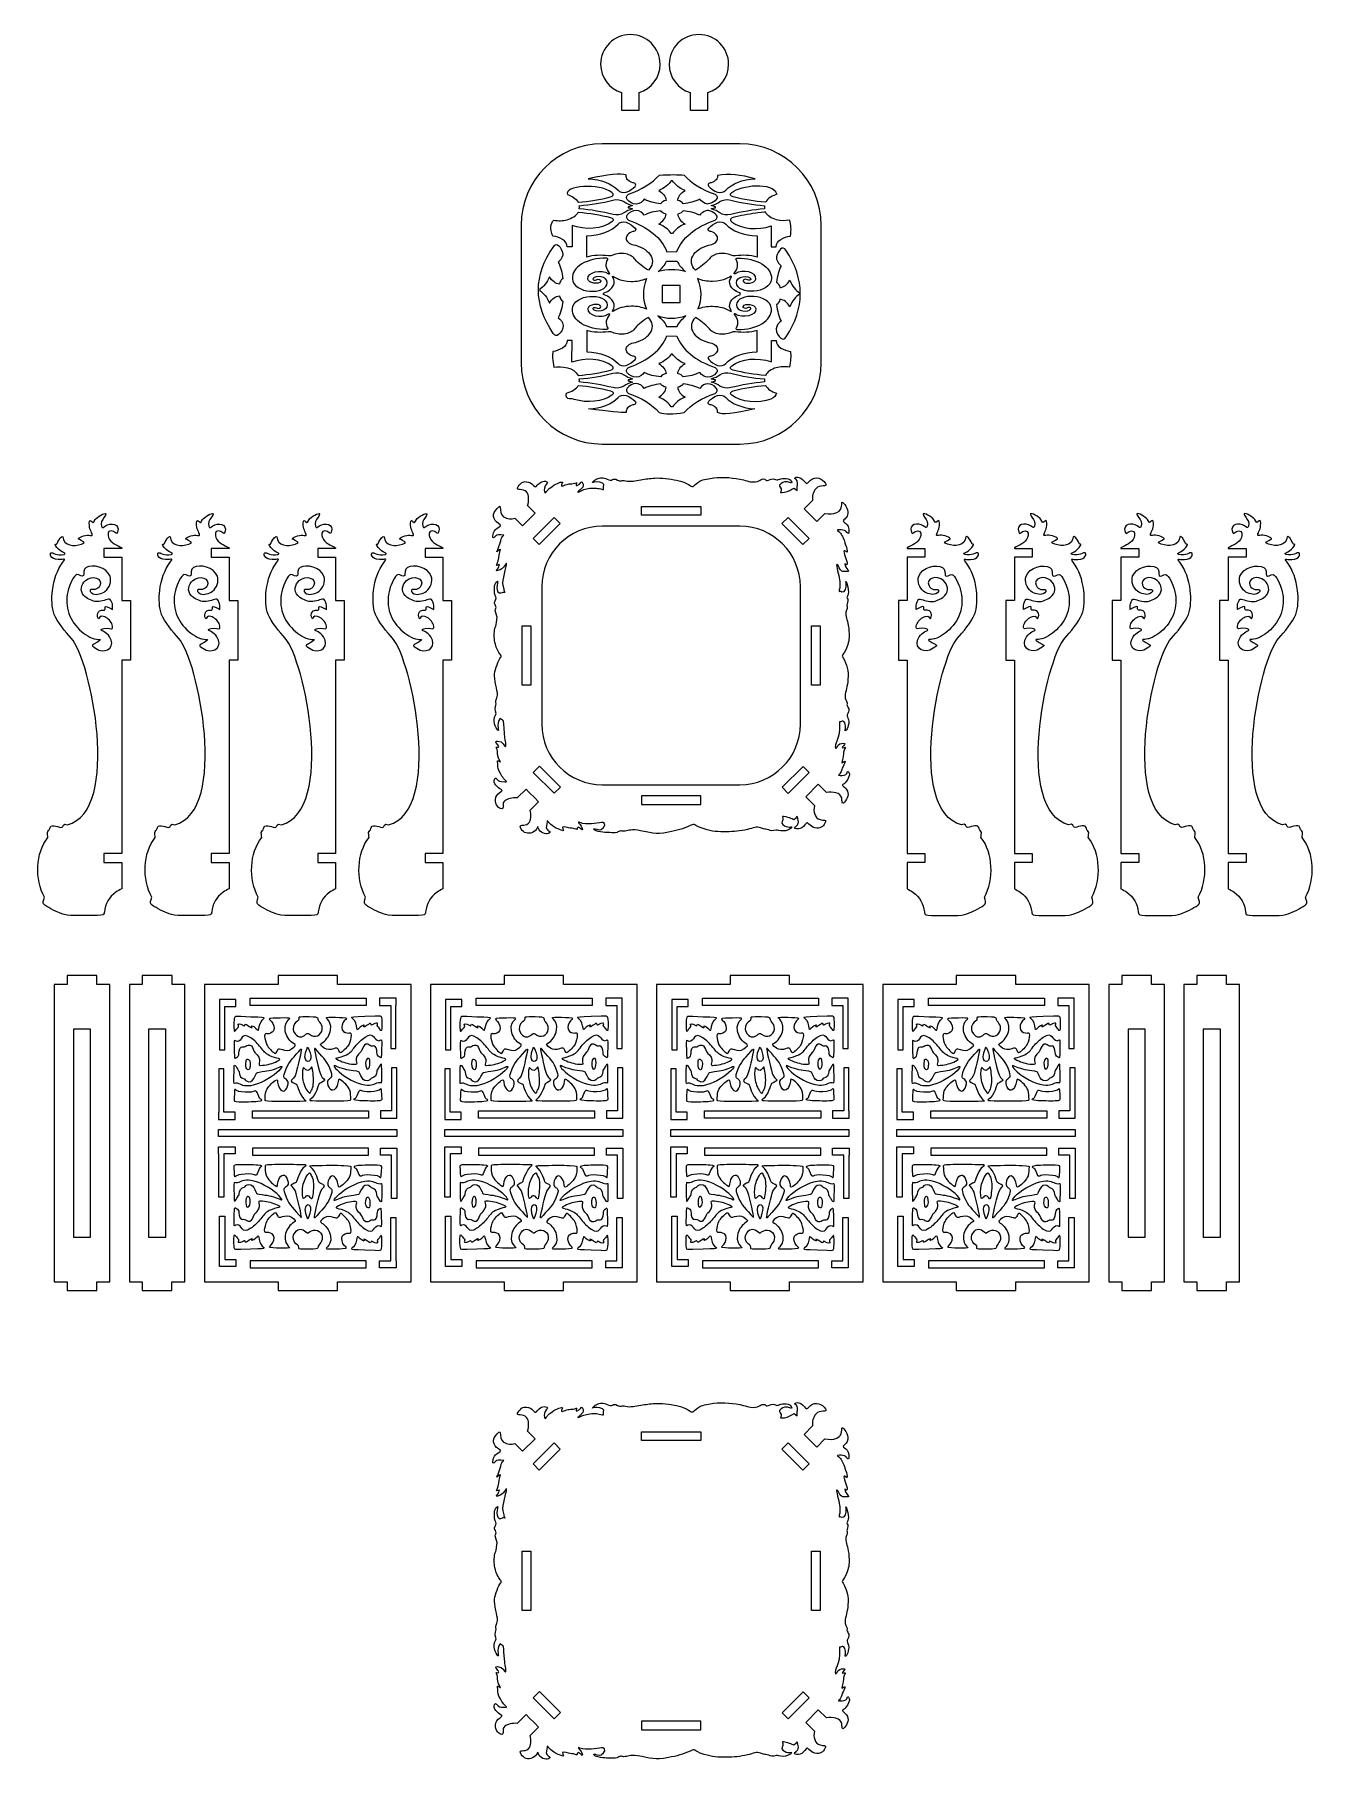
# Model space of a CAD drawing. Header units: millimetres. Extents: x -211 to 220, y -293 to 288.
import ezdxf

# ---------------------------------------------------------------- set-up
doc = ezdxf.new("R2010")
doc.units = ezdxf.units.MM
doc.header["$MEASUREMENT"] = 0
doc.layers.add('layer 1', color=7, linetype='Continuous')

msp = doc.modelspace()

# ---------------------------------------------------------------- linework, layer by layer
at = {"layer": 'layer 1', "color": 142, "lineweight": 9}
for points, knots in [([(-10.2973, 287.5634), (-4.7744, 287.5634), (-0.2973, 283.0862), (-0.2973, 277.5634), (-0.2973, 277.5634), (-0.2973, 273.0858), (-3.2402, 269.2959), (-7.2973, 268.0215), (-7.2973, 268.0215), (-7.2973, 268.0215), (-7.2973, 262.0634), (-7.2973, 262.0634), (-7.2973, 262.0634), (-7.2973, 262.0634), (-13.2973, 262.0634), (-13.2973, 262.0634), (-13.2973, 262.0634), (-13.2973, 262.0634), (-13.2973, 268.0215), (-13.2973, 268.0215), (-13.2973, 268.0215), (-17.3544, 269.2959), (-20.2973, 273.0858), (-20.2973, 277.5634), (-20.2973, 277.5634), (-20.2973, 283.0862), (-15.8202, 287.5634), (-10.2973, 287.5634)], [0, 0, 0, 0, 0.125, 0.125, 0.125, 0.125, 0.25, 0.25, 0.25, 0.25, 0.375, 0.375, 0.375, 0.375, 0.5, 0.5, 0.5, 0.5, 0.625, 0.625, 0.625, 0.625, 0.75, 0.75, 0.75, 0.75, 1, 1, 1, 1]), ([(12.7744, 287.5634), (18.2973, 287.5634), (22.7744, 283.0862), (22.7744, 277.5634), (22.7744, 277.5634), (22.7744, 273.0858), (19.8315, 269.2959), (15.7744, 268.0215), (15.7744, 268.0215), (15.7744, 268.0215), (15.7744, 262.0634), (15.7744, 262.0634), (15.7744, 262.0634), (15.7744, 262.0634), (9.7744, 262.0634), (9.7744, 262.0634), (9.7744, 262.0634), (9.7744, 262.0634), (9.7744, 268.0215), (9.7744, 268.0215), (9.7744, 268.0215), (5.7173, 269.2959), (2.7744, 273.0858), (2.7744, 277.5634), (2.7744, 277.5634), (2.7744, 283.0862), (7.2515, 287.5634), (12.7744, 287.5634)], [0, 0, 0, 0, 0.125, 0.125, 0.125, 0.125, 0.25, 0.25, 0.25, 0.25, 0.375, 0.375, 0.375, 0.375, 0.5, 0.5, 0.5, 0.5, 0.625, 0.625, 0.625, 0.625, 0.75, 0.75, 0.75, 0.75, 1, 1, 1, 1]), ([(-19.7409, 250.7626), (-19.7409, 250.7626), (26.5649, 250.7626), (26.5649, 250.7626), (26.5649, 250.7626), (41.6193, 250.7626), (53.912, 238.4701), (53.912, 223.4156), (53.912, 223.4156), (53.912, 223.4156), (53.912, 177.1097), (53.912, 177.1097), (53.912, 177.1097), (53.912, 162.0552), (41.6193, 149.7627), (26.5649, 149.7627), (26.5649, 149.7627), (26.5649, 149.7627), (-19.7409, 149.7627), (-19.7409, 149.7627), (-19.7409, 149.7627), (-34.7954, 149.7627), (-47.0881, 162.0552), (-47.0881, 177.1097), (-47.0881, 177.1097), (-47.0881, 177.1097), (-47.0881, 223.4156), (-47.0881, 223.4156), (-47.0881, 223.4156), (-47.0881, 238.4701), (-34.7954, 250.7626), (-19.7409, 250.7626)], [0, 0, 0, 0, 0.11111111, 0.11111111, 0.11111111, 0.11111111, 0.22222222, 0.22222222, 0.22222222, 0.22222222, 0.33333333, 0.33333333, 0.33333333, 0.33333333, 0.44444444, 0.44444444, 0.44444444, 0.44444444, 0.55555556, 0.55555556, 0.55555556, 0.55555556, 0.66666667, 0.66666667, 0.66666667, 0.66666667, 0.77777778, 0.77777778, 0.77777778, 0.77777778, 1, 1, 1, 1]), ([(-11.667, 234.4721), (-12.7302, 234.2756), (-13.8754, 234.5566), (-14.4126, 235.1459), (-14.4126, 235.1459), (-16.4584, 237.3897), (-20.2424, 238.8415), (-24.441, 239.0151), (-24.441, 239.0151), (-17.7832, 240.5032), (-13.518, 240.9294), (-11.6455, 240.2937), (-11.6455, 240.2937), (-11.6583, 240.2493), (-11.6692, 240.2046), (-11.6782, 240.1595), (-11.6782, 240.1595), (-11.8788, 239.1411), (-11.0172, 238.1537), (-9.5145, 237.6801), (-9.5145, 237.6801), (-9.0783, 237.6414), (-8.7097, 237.4646), (-8.5479, 237.2163), (-8.5479, 237.2163), (-8.3858, 236.9682), (-8.4557, 236.6864), (-8.7305, 236.4776), (-8.7305, 236.4776), (-9.4712, 235.6941), (-10.4709, 235.0113), (-11.667, 234.4721)], [0, 0, 0, 0, 0.11111111, 0.11111111, 0.11111111, 0.11111111, 0.22222222, 0.22222222, 0.22222222, 0.22222222, 0.33333333, 0.33333333, 0.33333333, 0.33333333, 0.44444444, 0.44444444, 0.44444444, 0.44444444, 0.55555556, 0.55555556, 0.55555556, 0.55555556, 0.66666667, 0.66666667, 0.66666667, 0.66666667, 0.77777778, 0.77777778, 0.77777778, 0.77777778, 1, 1, 1, 1]), ([(16.4006, 230.7101), (17.3369, 230.9923), (18.1177, 231.4416), (18.6308, 232.0036), (18.6308, 232.0036), (19.1643, 232.5878), (18.9993, 233.315), (18.2253, 233.7905), (18.2253, 233.7905), (13.7544, 235.3262), (10.1596, 237.5943), (7.8057, 240.2937), (7.8057, 240.2937), (5.8339, 240.4529), (3.0528, 240.4529), (-0.5373, 240.2937), (-0.5373, 240.2937), (-2.8932, 237.5988), (-6.4858, 235.3344), (-10.9519, 233.8005), (-10.9519, 233.8005), (-11.7265, 233.3248), (-11.8918, 232.5969), (-11.3576, 232.0123), (-11.3576, 232.0123), (-10.6906, 231.2814), (-9.5899, 230.4522), (-8.2462, 230.5106), (-8.2462, 230.5106), (-7.0426, 230.5629), (-6.1761, 231.4307), (-5.6743, 232.1467), (-5.6743, 232.1467), (-4.0767, 231.347), (-2.147, 230.8287), (-0.0959, 230.6483), (-0.0959, 230.6483), (0.2155, 231.1559), (0.8765, 231.5562), (1.7148, 231.7448), (1.7148, 231.7448), (1.5933, 233.0151), (0.7138, 234.2154), (-0.7597, 235.1228), (-0.7597, 235.1228), (1.2048, 235.8754), (2.6841, 237.0129), (3.4314, 238.3461), (3.4314, 238.3461), (3.4314, 238.3461), (3.9308, 238.3461), (3.9308, 238.3461), (3.9308, 238.3461), (4.6782, 237.0129), (6.1575, 235.8754), (8.1219, 235.1228), (8.1219, 235.1228), (6.6482, 234.2154), (5.769, 233.0151), (5.6473, 231.7448), (5.6473, 231.7448), (6.4856, 231.5562), (7.1467, 231.1559), (7.4581, 230.6483), (7.4581, 230.6483), (9.5093, 230.8287), (11.4389, 231.347), (13.0367, 232.1467), (13.0367, 232.1467), (13.4347, 231.5787), (14.0922, 231.0955), (14.9239, 230.7509), (14.9239, 230.7509), (15.6923, 230.4326), (15.5295, 230.4475), (16.4006, 230.7101)], [0, 0, 0, 0, 0.05, 0.05, 0.05, 0.05, 0.1, 0.1, 0.1, 0.1, 0.15, 0.15, 0.15, 0.15, 0.2, 0.2, 0.2, 0.2, 0.25, 0.25, 0.25, 0.25, 0.3, 0.3, 0.3, 0.3, 0.35, 0.35, 0.35, 0.35, 0.4, 0.4, 0.4, 0.4, 0.45, 0.45, 0.45, 0.45, 0.5, 0.5, 0.5, 0.5, 0.55, 0.55, 0.55, 0.55, 0.6, 0.6, 0.6, 0.6, 0.65, 0.65, 0.65, 0.65, 0.7, 0.7, 0.7, 0.7, 0.75, 0.75, 0.75, 0.75, 0.8, 0.8, 0.8, 0.8, 0.85, 0.85, 0.85, 0.85, 0.9, 0.9, 0.9, 0.9, 1, 1, 1, 1]), ([(15.9101, 237.2163), (16.072, 237.4646), (16.4407, 237.6414), (16.8766, 237.6801), (16.8766, 237.6801), (18.3794, 238.1537), (19.2412, 239.1411), (19.0402, 240.1595), (19.0402, 240.1595), (22.7407, 240.8296), (26.9486, 240.446), (31.6639, 239.0089), (31.6639, 239.0089), (27.5211, 238.8094), (23.798, 237.365), (21.7747, 235.1459), (21.7747, 235.1459), (21.2375, 234.5566), (20.0923, 234.2756), (19.029, 234.4721), (19.029, 234.4721), (17.8331, 235.0113), (16.8334, 235.6941), (16.0928, 236.4776), (16.0928, 236.4776), (15.8179, 236.6864), (15.7483, 236.9682), (15.9101, 237.2163)], [0, 0, 0, 0, 0.125, 0.125, 0.125, 0.125, 0.25, 0.25, 0.25, 0.25, 0.375, 0.375, 0.375, 0.375, 0.5, 0.5, 0.5, 0.5, 0.625, 0.625, 0.625, 0.625, 0.75, 0.75, 0.75, 0.75, 1, 1, 1, 1]), ([(39.0084, 233.7977), (37.7018, 238.2335), (26.8601, 236.8293), (23.9014, 234.3917), (23.9014, 234.3917), (22.9104, 233.7429), (23.5532, 233.1259), (24.308, 232.9411), (24.308, 232.9411), (27.7702, 232.0397), (31.4206, 231.4313), (35.1567, 231.1322), (35.1567, 231.1322), (35.1983, 231.1311), (35.2349, 231.1492), (35.2413, 231.1741), (35.2413, 231.1741), (35.7123, 232.4499), (37.745, 233.5088), (39.0084, 233.7977)], [0, 0, 0, 0, 0.16666667, 0.16666667, 0.16666667, 0.16666667, 0.33333333, 0.33333333, 0.33333333, 0.33333333, 0.5, 0.5, 0.5, 0.5, 0.66666667, 0.66666667, 0.66666667, 0.66666667, 1, 1, 1, 1]), ([(-31.4275, 233.7153), (-32.8288, 236.586), (-20.6882, 237.8097), (-16.5392, 234.3917), (-16.5392, 234.3917), (-15.5481, 233.743), (-16.1911, 233.1258), (-16.9457, 232.9411), (-16.9457, 232.9411), (-20.4081, 232.0397), (-24.0584, 231.4313), (-27.7943, 231.1322), (-27.7943, 231.1322), (-27.8362, 231.1311), (-27.8726, 231.1492), (-27.8792, 231.1741), (-27.8792, 231.1741), (-28.5293, 232.5008), (-30.1191, 233.2204), (-31.4275, 233.7153)], [0, 0, 0, 0, 0.16666667, 0.16666667, 0.16666667, 0.16666667, 0.33333333, 0.33333333, 0.33333333, 0.33333333, 0.5, 0.5, 0.5, 0.5, 0.66666667, 0.66666667, 0.66666667, 0.66666667, 1, 1, 1, 1]), ([(-16.9457, 225.9694), (-20.4081, 226.8704), (-24.0584, 227.479), (-27.7943, 227.7782), (-27.7943, 227.7782), (-27.8362, 227.7793), (-27.8726, 227.7611), (-27.8792, 227.7361), (-27.8792, 227.7361), (-28.4084, 226.6562), (-29.9664, 225.7196), (-31.5882, 225.233), (-31.5882, 225.233), (-33.0304, 224.8561), (-34.5995, 224.8121), (-36.0331, 225.0624), (-36.0331, 225.0624), (-37.2698, 223.9954), (-37.3781, 222.2274), (-36.3578, 219.7586), (-36.3578, 219.7586), (-34.2303, 219.4802), (-31.4727, 218.246), (-31.5357, 216.0746), (-31.5357, 216.0746), (-31.5357, 216.0746), (-29.8808, 216.0746), (-29.8808, 216.0746), (-29.8808, 216.0746), (-29.8808, 216.0746), (-29.917, 223.3195), (-29.917, 223.3195), (-29.917, 223.3195), (-25.7001, 221.6997), (-19.4967, 222.0821), (-16.5392, 224.5187), (-16.5392, 224.5187), (-15.5196, 225.1861), (-16.2435, 225.808), (-16.9457, 225.9694)], [0, 0, 0, 0, 0.09090909, 0.09090909, 0.09090909, 0.09090909, 0.18181818, 0.18181818, 0.18181818, 0.18181818, 0.27272727, 0.27272727, 0.27272727, 0.27272727, 0.36363636, 0.36363636, 0.36363636, 0.36363636, 0.45454545, 0.45454545, 0.45454545, 0.45454545, 0.54545455, 0.54545455, 0.54545455, 0.54545455, 0.63636364, 0.63636364, 0.63636364, 0.63636364, 0.72727273, 0.72727273, 0.72727273, 0.72727273, 0.81818182, 0.81818182, 0.81818182, 0.81818182, 1, 1, 1, 1]), ([(-9.5713, 228.8751), (-10.0265, 229.0416), (-10.5043, 229.1844), (-10.9997, 229.3019), (-10.9997, 229.3019), (-10.9997, 229.3019), (-10.9997, 229.6084), (-10.9997, 229.6084), (-10.9997, 229.6084), (-10.5044, 229.726), (-10.0266, 229.8687), (-9.5714, 230.0352), (-9.5714, 230.0352), (-10.7171, 230.3184), (-11.7173, 230.7815), (-12.4688, 231.3771), (-12.4688, 231.3771), (-13.4124, 231.9862), (-14.8792, 232.1796), (-16.1558, 231.863), (-16.1558, 231.863), (-19.7839, 230.9111), (-23.6126, 230.2695), (-27.5324, 229.9558), (-27.5324, 229.9558), (-27.439, 229.6244), (-27.439, 229.2858), (-27.5324, 228.9545), (-27.5324, 228.9545), (-23.6265, 228.5628), (-19.8004, 227.9206), (-16.1189, 227.0386), (-16.1189, 227.0386), (-14.8498, 226.7345), (-13.4025, 226.9307), (-12.4687, 227.5334), (-12.4687, 227.5334), (-11.7173, 228.1288), (-10.717, 228.5919), (-9.5713, 228.8751)], [0, 0, 0, 0, 0.09090909, 0.09090909, 0.09090909, 0.09090909, 0.18181818, 0.18181818, 0.18181818, 0.18181818, 0.27272727, 0.27272727, 0.27272727, 0.27272727, 0.36363636, 0.36363636, 0.36363636, 0.36363636, 0.45454545, 0.45454545, 0.45454545, 0.45454545, 0.54545455, 0.54545455, 0.54545455, 0.54545455, 0.63636364, 0.63636364, 0.63636364, 0.63636364, 0.72727273, 0.72727273, 0.72727273, 0.72727273, 0.81818182, 0.81818182, 0.81818182, 0.81818182, 1, 1, 1, 1]), ([(16.6492, 228.12), (17.475, 227.8363), (18.1638, 227.4182), (18.6308, 226.9068), (18.6308, 226.9068), (19.1643, 226.3224), (18.9993, 225.5953), (18.2253, 225.1198), (18.2253, 225.1198), (11.6284, 222.8539), (6.9378, 218.9936), (5.3282, 214.5056), (5.3282, 214.5056), (5.3282, 214.5056), (1.9548, 214.4873), (1.9548, 214.4873), (1.9548, 214.4873), (0.3443, 218.9787), (-4.3497, 222.8421), (-10.9519, 225.1098), (-10.9519, 225.1098), (-11.7265, 225.5855), (-11.8917, 226.3133), (-11.3576, 226.8982), (-11.3576, 226.8982), (-10.6906, 227.6288), (-9.59, 228.458), (-8.2462, 228.3997), (-8.2462, 228.3997), (-7.0426, 228.3475), (-6.1761, 227.4795), (-5.6743, 226.7636), (-5.6743, 226.7636), (-4.0767, 227.5632), (-2.147, 228.0816), (-0.0959, 228.2621), (-0.0959, 228.2621), (0.2155, 227.7544), (0.8765, 227.3541), (1.7148, 227.1656), (1.7148, 227.1656), (1.5933, 225.8952), (0.7138, 224.6948), (-0.7597, 223.7876), (-0.7597, 223.7876), (1.2048, 223.0349), (2.6841, 221.8974), (3.4314, 220.5644), (3.4314, 220.5644), (3.4314, 220.5644), (3.9308, 220.5644), (3.9308, 220.5644), (3.9308, 220.5644), (4.6782, 221.8974), (6.1575, 223.0349), (8.1219, 223.7876), (8.1219, 223.7876), (6.6482, 224.6948), (5.769, 225.8952), (5.6473, 227.1656), (5.6473, 227.1656), (6.4856, 227.3541), (7.1467, 227.7544), (7.4581, 228.2621), (7.4581, 228.2621), (9.5093, 228.0816), (11.4389, 227.5632), (13.0367, 226.7636), (13.0367, 226.7636), (13.3642, 227.231), (13.8674, 227.6411), (14.499, 227.9637), (14.499, 227.9637), (15.5439, 228.4974), (15.5533, 228.4963), (16.6492, 228.12)], [0, 0, 0, 0, 0.05, 0.05, 0.05, 0.05, 0.1, 0.1, 0.1, 0.1, 0.15, 0.15, 0.15, 0.15, 0.2, 0.2, 0.2, 0.2, 0.25, 0.25, 0.25, 0.25, 0.3, 0.3, 0.3, 0.3, 0.35, 0.35, 0.35, 0.35, 0.4, 0.4, 0.4, 0.4, 0.45, 0.45, 0.45, 0.45, 0.5, 0.5, 0.5, 0.5, 0.55, 0.55, 0.55, 0.55, 0.6, 0.6, 0.6, 0.6, 0.65, 0.65, 0.65, 0.65, 0.7, 0.7, 0.7, 0.7, 0.75, 0.75, 0.75, 0.75, 0.8, 0.8, 0.8, 0.8, 0.85, 0.85, 0.85, 0.85, 0.9, 0.9, 0.9, 0.9, 1, 1, 1, 1]), ([(34.8948, 229.9558), (30.975, 230.2695), (27.1461, 230.9111), (23.5179, 231.863), (23.5179, 231.863), (22.2415, 232.1796), (20.7747, 231.9862), (19.8308, 231.3771), (19.8308, 231.3771), (19.0796, 230.7815), (18.0794, 230.3184), (16.9337, 230.0352), (16.9337, 230.0352), (17.3889, 229.8687), (17.8666, 229.726), (18.3618, 229.6084), (18.3618, 229.6084), (18.3618, 229.6084), (18.3618, 229.3019), (18.3618, 229.3019), (18.3618, 229.3019), (17.8665, 229.1844), (17.3889, 229.0416), (16.9336, 228.8751), (16.9336, 228.8751), (18.0793, 228.5919), (19.0796, 228.1288), (19.8308, 227.5334), (19.8308, 227.5334), (20.7649, 226.9307), (22.212, 226.7345), (23.4812, 227.0386), (23.4812, 227.0386), (27.1626, 227.9206), (30.9889, 228.5628), (34.8948, 228.9545), (34.8948, 228.9545), (34.8015, 229.2858), (34.8015, 229.6244), (34.8948, 229.9558)], [0, 0, 0, 0, 0.09090909, 0.09090909, 0.09090909, 0.09090909, 0.18181818, 0.18181818, 0.18181818, 0.18181818, 0.27272727, 0.27272727, 0.27272727, 0.27272727, 0.36363636, 0.36363636, 0.36363636, 0.36363636, 0.45454545, 0.45454545, 0.45454545, 0.45454545, 0.54545455, 0.54545455, 0.54545455, 0.54545455, 0.63636364, 0.63636364, 0.63636364, 0.63636364, 0.72727273, 0.72727273, 0.72727273, 0.72727273, 0.81818182, 0.81818182, 0.81818182, 0.81818182, 1, 1, 1, 1]), ([(38.9062, 225.2143), (40.317, 224.8637), (41.8416, 224.828), (43.238, 225.0716), (43.238, 225.0716), (43.8119, 223.5964), (43.9207, 221.8286), (43.5645, 219.768), (43.5645, 219.768), (41.4369, 219.4896), (38.6798, 218.2553), (38.7426, 216.0842), (38.7426, 216.0842), (38.7426, 216.0842), (37.0877, 216.0842), (37.0877, 216.0842), (37.0877, 216.0842), (37.0877, 216.0842), (37.0596, 223.1866), (37.0596, 223.1866), (37.0596, 223.1866), (32.8427, 221.5667), (26.8588, 222.0821), (23.9014, 224.5187), (23.9014, 224.5187), (22.91, 225.1678), (23.5539, 225.7847), (24.308, 225.9694), (24.308, 225.9694), (26.7594, 226.6073), (29.3052, 227.0987), (31.9088, 227.4374), (31.9088, 227.4374), (32.2236, 227.4783), (35.2075, 227.8682), (35.2413, 227.7361), (35.2413, 227.7361), (35.6091, 226.7385), (37.2985, 225.6017), (38.9062, 225.2143)], [0, 0, 0, 0, 0.09090909, 0.09090909, 0.09090909, 0.09090909, 0.18181818, 0.18181818, 0.18181818, 0.18181818, 0.27272727, 0.27272727, 0.27272727, 0.27272727, 0.36363636, 0.36363636, 0.36363636, 0.36363636, 0.45454545, 0.45454545, 0.45454545, 0.45454545, 0.54545455, 0.54545455, 0.54545455, 0.54545455, 0.63636364, 0.63636364, 0.63636364, 0.63636364, 0.72727273, 0.72727273, 0.72727273, 0.72727273, 0.81818182, 0.81818182, 0.81818182, 0.81818182, 1, 1, 1, 1]), ([(-11.667, 224.4381), (-12.7302, 224.6346), (-13.8753, 224.3536), (-14.4126, 223.7645), (-14.4126, 223.7645), (-16.5453, 221.4251), (-20.5669, 219.9464), (-24.9782, 219.8799), (-24.9782, 219.8799), (-24.9782, 219.8799), (-24.9782, 212.6947), (-24.9782, 212.6947), (-24.9782, 212.6947), (-22.6867, 213.3018), (-20.1295, 213.4375), (-17.6987, 213.0809), (-17.6987, 213.0809), (-17.169, 213.0579), (-16.6428, 213.1493), (-16.2139, 213.3385), (-16.2139, 213.3385), (-14.943, 213.9), (-13.3013, 214.053), (-11.8107, 213.7486), (-11.8107, 213.7486), (-10.3201, 213.4445), (-9.1662, 212.721), (-8.7155, 211.8085), (-8.7155, 211.8085), (-7.4843, 210.5019), (-5.9708, 209.3003), (-4.2152, 208.2359), (-4.2152, 208.2359), (-2.8125, 209.6873), (-2.4898, 211.4306), (-3.3277, 213.0339), (-3.3277, 213.0339), (-4.1654, 214.6373), (-6.085, 215.951), (-8.6111, 216.6497), (-8.6111, 216.6497), (-10.2558, 216.8955), (-11.4771, 217.7322), (-11.6782, 218.7508), (-11.6782, 218.7508), (-11.8788, 219.7692), (-11.0172, 220.7567), (-9.5145, 221.2301), (-9.5145, 221.2301), (-9.0783, 221.2688), (-8.7097, 221.4457), (-8.5479, 221.6939), (-8.5479, 221.6939), (-8.3858, 221.9423), (-8.4557, 222.224), (-8.7305, 222.4326), (-8.7305, 222.4326), (-9.4712, 223.2163), (-10.4709, 223.8989), (-11.667, 224.4381)], [0, 0, 0, 0, 0.0625, 0.0625, 0.0625, 0.0625, 0.125, 0.125, 0.125, 0.125, 0.1875, 0.1875, 0.1875, 0.1875, 0.25, 0.25, 0.25, 0.25, 0.3125, 0.3125, 0.3125, 0.3125, 0.375, 0.375, 0.375, 0.375, 0.4375, 0.4375, 0.4375, 0.4375, 0.5, 0.5, 0.5, 0.5, 0.5625, 0.5625, 0.5625, 0.5625, 0.625, 0.625, 0.625, 0.625, 0.6875, 0.6875, 0.6875, 0.6875, 0.75, 0.75, 0.75, 0.75, 0.8125, 0.8125, 0.8125, 0.8125, 0.875, 0.875, 0.875, 0.875, 1, 1, 1, 1]), ([(15.9735, 216.6497), (13.4474, 215.951), (11.5277, 214.6374), (10.6898, 213.034), (10.6898, 213.034), (9.8521, 211.4306), (10.1747, 209.6873), (11.5774, 208.2359), (11.5774, 208.2359), (13.3331, 209.3003), (14.8467, 210.5019), (16.0779, 211.8085), (16.0779, 211.8085), (16.5283, 212.721), (17.6823, 213.4445), (19.173, 213.7486), (19.173, 213.7486), (20.6635, 214.053), (22.305, 213.9), (23.5761, 213.3385), (23.5761, 213.3385), (24.0051, 213.1493), (24.5312, 213.0579), (25.061, 213.0809), (25.061, 213.0809), (27.492, 213.4375), (30.0488, 213.3018), (32.3402, 212.6947), (32.3402, 212.6947), (32.3402, 212.6947), (32.3402, 219.8799), (32.3402, 219.8799), (32.3402, 219.8799), (27.9292, 219.9464), (23.9075, 221.4251), (21.7747, 223.7645), (21.7747, 223.7645), (21.2375, 224.3536), (20.0923, 224.6346), (19.029, 224.4381), (19.029, 224.4381), (17.8331, 223.8989), (16.8334, 223.2163), (16.0928, 222.4326), (16.0928, 222.4326), (15.8179, 222.224), (15.7483, 221.9423), (15.9101, 221.6941), (15.9101, 221.6941), (16.072, 221.4457), (16.4407, 221.2688), (16.8766, 221.2301), (16.8766, 221.2301), (18.3794, 220.7567), (19.2412, 219.7692), (19.0402, 218.7508), (19.0402, 218.7508), (18.8393, 217.7322), (17.618, 216.8955), (15.9735, 216.6497)], [0, 0, 0, 0, 0.0625, 0.0625, 0.0625, 0.0625, 0.125, 0.125, 0.125, 0.125, 0.1875, 0.1875, 0.1875, 0.1875, 0.25, 0.25, 0.25, 0.25, 0.3125, 0.3125, 0.3125, 0.3125, 0.375, 0.375, 0.375, 0.375, 0.4375, 0.4375, 0.4375, 0.4375, 0.5, 0.5, 0.5, 0.5, 0.5625, 0.5625, 0.5625, 0.5625, 0.625, 0.625, 0.625, 0.625, 0.6875, 0.6875, 0.6875, 0.6875, 0.75, 0.75, 0.75, 0.75, 0.8125, 0.8125, 0.8125, 0.8125, 0.875, 0.875, 0.875, 0.875, 1, 1, 1, 1]), ([(-32.9773, 213.755), (-33.5566, 215.9152), (-35.0365, 218.0565), (-36.2096, 216.1659), (-36.2096, 216.1659), (-42.9058, 206.4821), (-42.9106, 196.7564), (-36.2196, 186.9887), (-36.2196, 186.9887), (-35.7439, 186.2141), (-35.016, 186.0489), (-34.4314, 186.583), (-34.4314, 186.583), (-33.7005, 187.25), (-32.8713, 188.3507), (-32.9297, 189.6944), (-32.9297, 189.6944), (-32.982, 190.898), (-33.8498, 191.7645), (-34.5658, 192.2664), (-34.5658, 192.2664), (-33.7661, 193.8639), (-33.2478, 195.7936), (-33.0674, 197.8447), (-33.0674, 197.8447), (-33.575, 198.1561), (-33.9753, 198.8171), (-34.1639, 199.6554), (-34.1639, 199.6554), (-35.4342, 199.5339), (-36.6345, 198.6544), (-37.5419, 197.1809), (-37.5419, 197.1809), (-38.2945, 199.1454), (-39.432, 200.6247), (-40.7652, 201.372), (-40.7652, 201.372), (-40.7652, 201.372), (-40.7652, 201.8714), (-40.7652, 201.8714), (-40.7652, 201.8714), (-39.432, 202.6188), (-38.2945, 204.0981), (-37.5419, 206.0625), (-37.5419, 206.0625), (-36.6345, 204.5888), (-35.4342, 203.7096), (-34.1639, 203.5879), (-34.1639, 203.5879), (-33.9753, 204.4262), (-33.575, 205.0873), (-33.0674, 205.3987), (-33.0674, 205.3987), (-33.2478, 207.4499), (-33.7661, 209.3795), (-34.5658, 210.9773), (-34.5658, 210.9773), (-33.9069, 211.439), (-33.3614, 212.2496), (-33.0154, 213.277), (-33.0154, 213.277), (-32.9633, 213.4317), (-32.9548, 213.6711), (-32.9773, 213.755)], [0, 0, 0, 0, 0.05882353, 0.05882353, 0.05882353, 0.05882353, 0.11764706, 0.11764706, 0.11764706, 0.11764706, 0.17647059, 0.17647059, 0.17647059, 0.17647059, 0.23529412, 0.23529412, 0.23529412, 0.23529412, 0.29411765, 0.29411765, 0.29411765, 0.29411765, 0.35294118, 0.35294118, 0.35294118, 0.35294118, 0.41176471, 0.41176471, 0.41176471, 0.41176471, 0.47058824, 0.47058824, 0.47058824, 0.47058824, 0.52941176, 0.52941176, 0.52941176, 0.52941176, 0.58823529, 0.58823529, 0.58823529, 0.58823529, 0.64705882, 0.64705882, 0.64705882, 0.64705882, 0.70588235, 0.70588235, 0.70588235, 0.70588235, 0.76470588, 0.76470588, 0.76470588, 0.76470588, 0.82352941, 0.82352941, 0.82352941, 0.82352941, 0.88235294, 0.88235294, 0.88235294, 0.88235294, 1, 1, 1, 1]), ([(38.8976, 212.7897), (39.4319, 214.8791), (40.9421, 216.7976), (42.0731, 214.9742), (42.0731, 214.9742), (48.4714, 205.255), (48.4725, 195.5294), (42.0832, 185.797), (42.0832, 185.797), (41.6075, 185.0224), (40.8796, 184.8572), (40.295, 185.3913), (40.295, 185.3913), (39.5641, 186.0583), (38.7349, 187.159), (38.7933, 188.5027), (38.7933, 188.5027), (38.8456, 189.7063), (39.7134, 190.5728), (40.4294, 191.0747), (40.4294, 191.0747), (39.6296, 192.6722), (39.1114, 194.6019), (38.931, 196.653), (38.931, 196.653), (39.4386, 196.9644), (39.8389, 197.6254), (40.0275, 198.4637), (40.0275, 198.4637), (41.2978, 198.3422), (42.4981, 197.4627), (43.4055, 195.9892), (43.4055, 195.9892), (44.1581, 197.9537), (45.2956, 199.433), (46.6288, 200.1803), (46.6288, 200.1803), (46.6288, 200.1803), (46.6288, 200.6797), (46.6288, 200.6797), (46.6288, 200.6797), (45.2956, 201.4271), (44.1581, 202.9064), (43.4055, 204.8708), (43.4055, 204.8708), (42.4981, 203.3971), (41.2978, 202.5179), (40.0275, 202.3962), (40.0275, 202.3962), (39.8389, 203.2345), (39.4386, 203.8956), (38.931, 204.207), (38.931, 204.207), (39.1114, 206.2582), (39.6296, 208.1878), (40.4294, 209.7856), (40.4294, 209.7856), (39.7933, 210.2313), (39.2628, 211.0022), (38.9156, 211.9797), (38.9156, 211.9797), (38.8473, 212.172), (38.7992, 212.4049), (38.8976, 212.7897)], [0, 0, 0, 0, 0.05882353, 0.05882353, 0.05882353, 0.05882353, 0.11764706, 0.11764706, 0.11764706, 0.11764706, 0.17647059, 0.17647059, 0.17647059, 0.17647059, 0.23529412, 0.23529412, 0.23529412, 0.23529412, 0.29411765, 0.29411765, 0.29411765, 0.29411765, 0.35294118, 0.35294118, 0.35294118, 0.35294118, 0.41176471, 0.41176471, 0.41176471, 0.41176471, 0.47058824, 0.47058824, 0.47058824, 0.47058824, 0.52941176, 0.52941176, 0.52941176, 0.52941176, 0.58823529, 0.58823529, 0.58823529, 0.58823529, 0.64705882, 0.64705882, 0.64705882, 0.64705882, 0.70588235, 0.70588235, 0.70588235, 0.70588235, 0.76470588, 0.76470588, 0.76470588, 0.76470588, 0.82352941, 0.82352941, 0.82352941, 0.82352941, 0.88235294, 0.88235294, 0.88235294, 0.88235294, 1, 1, 1, 1]), ([(-17.2711, 207.2355), (-17.0713, 207.0851), (-17.4444, 206.8881), (-17.6619, 207.0533), (-17.6619, 207.0533), (-20.0537, 208.794), (-24.937, 207.582), (-24.5821, 205.2831), (-24.5821, 205.2831), (-24.3334, 203.8158), (-20.8967, 203.3002), (-20.2657, 204.5596), (-20.2657, 204.5596), (-19.9873, 205.1153), (-21.2063, 205.4434), (-21.7139, 205.044), (-21.7139, 205.044), (-22.2137, 204.6507), (-23.0797, 204.989), (-22.8929, 205.373), (-22.8929, 205.373), (-22.2312, 206.7333), (-17.8568, 206.2392), (-18.0639, 204.042), (-18.0639, 204.042), (-18.2471, 199.7851), (-29.5681, 200.2434), (-29.7961, 205.409), (-29.7961, 205.409), (-29.9272, 207.2544), (-28.779, 209.0489), (-26.6289, 210.3593), (-26.6289, 210.3593), (-24.4791, 211.6696), (-21.5229, 212.3763), (-18.4744, 212.3088), (-18.4744, 212.3088), (-18.0803, 212.3207), (-17.7247, 212.1264), (-17.9216, 211.8394), (-17.9216, 211.8394), (-18.7732, 210.3169), (-18.5373, 208.6482), (-17.2711, 207.2355)], [0, 0, 0, 0, 0.08333333, 0.08333333, 0.08333333, 0.08333333, 0.16666667, 0.16666667, 0.16666667, 0.16666667, 0.25, 0.25, 0.25, 0.25, 0.33333333, 0.33333333, 0.33333333, 0.33333333, 0.41666667, 0.41666667, 0.41666667, 0.41666667, 0.5, 0.5, 0.5, 0.5, 0.58333333, 0.58333333, 0.58333333, 0.58333333, 0.66666667, 0.66666667, 0.66666667, 0.66666667, 0.75, 0.75, 0.75, 0.75, 0.83333333, 0.83333333, 0.83333333, 0.83333333, 1, 1, 1, 1]), ([(1.8906, 211.2668), (1.3012, 210.0137), (0.3323, 208.8421), (-0.9605, 207.8102), (-0.9605, 207.8102), (2.0953, 208.6061), (5.1846, 208.6103), (8.3074, 207.8226), (8.3074, 207.8226), (7.0224, 208.8515), (6.0588, 210.0187), (5.4719, 211.2668), (5.4719, 211.2668), (5.4719, 211.2668), (1.8906, 211.2668), (1.8906, 211.2668)], [0, 0, 0, 0, 0.2, 0.2, 0.2, 0.2, 0.4, 0.4, 0.4, 0.4, 0.6, 0.6, 0.6, 0.6, 1, 1, 1, 1]), ([(25.2839, 211.8394), (26.1353, 210.3169), (25.8996, 208.6482), (24.6333, 207.2355), (24.6333, 207.2355), (24.4326, 207.0511), (24.8337, 206.9088), (25.0243, 207.0533), (25.0243, 207.0533), (27.4197, 208.7951), (32.2991, 207.5801), (31.9447, 205.2831), (31.9447, 205.2831), (31.6964, 203.8188), (28.2609, 203.2978), (27.6281, 204.5596), (27.6281, 204.5596), (27.3493, 205.1155), (28.5687, 205.4432), (29.076, 205.044), (29.076, 205.044), (29.5759, 204.6506), (30.4418, 204.9891), (30.2552, 205.373), (30.2552, 205.373), (29.5942, 206.733), (25.2191, 206.2395), (25.4262, 204.042), (25.4262, 204.042), (25.6085, 199.7851), (36.9305, 200.2434), (37.1585, 205.409), (37.1585, 205.409), (37.2895, 207.2544), (36.1414, 209.0489), (33.9912, 210.3593), (33.9912, 210.3593), (31.8415, 211.6696), (28.8852, 212.3763), (25.8368, 212.3088), (25.8368, 212.3088), (25.3475, 212.3235), (25.1052, 212.0548), (25.2839, 211.8394)], [0, 0, 0, 0, 0.08333333, 0.08333333, 0.08333333, 0.08333333, 0.16666667, 0.16666667, 0.16666667, 0.16666667, 0.25, 0.25, 0.25, 0.25, 0.33333333, 0.33333333, 0.33333333, 0.33333333, 0.41666667, 0.41666667, 0.41666667, 0.41666667, 0.5, 0.5, 0.5, 0.5, 0.58333333, 0.58333333, 0.58333333, 0.58333333, 0.66666667, 0.66666667, 0.66666667, 0.66666667, 0.75, 0.75, 0.75, 0.75, 0.83333333, 0.83333333, 0.83333333, 0.83333333, 1, 1, 1, 1]), ([(-23.5922, 204.2054), (-23.5922, 204.2054), (-23.5355, 204.1794), (-23.5355, 204.1794), (-23.5355, 204.1794), (-23.5166, 204.1708), (-23.6111, 204.214), (-23.5922, 204.2054)], [0, 0, 0, 0, 0.33333333, 0.33333333, 0.33333333, 0.33333333, 1, 1, 1, 1]), ([(-9.9896, 204.4911), (-14.0851, 204.5413), (-15.9289, 206.203), (-16.1519, 206.223), (-16.1519, 206.223), (-16.2692, 206.2335), (-16.4374, 206.1617), (-16.3237, 206.0448), (-16.3237, 206.0448), (-14.8882, 204.08), (-16.0675, 201.7755), (-19.0859, 200.6465), (-19.0859, 200.6465), (-19.515, 200.5316), (-19.3213, 200.321), (-19.3322, 200.3079), (-19.3322, 200.3079), (-19.4449, 200.1697), (-19.3362, 200.0417), (-19.0859, 199.9747), (-19.0859, 199.9747), (-16.0675, 198.846), (-14.8882, 196.541), (-16.3237, 194.5765), (-16.3237, 194.5765), (-16.4647, 194.4313), (-16.1428, 194.3062), (-16.0005, 194.4827), (-16.0005, 194.4827), (-14.4535, 195.5068), (-12.281, 196.1023), (-9.9896, 196.1302), (-9.9896, 196.1302), (-8.1218, 196.1532), (-6.3081, 195.7972), (-4.8271, 195.1313), (-4.8271, 195.1313), (-6.2332, 198.325), (-6.2613, 201.7654), (-4.9115, 205.4524), (-4.9115, 205.4524), (-6.3766, 204.8106), (-8.1572, 204.4686), (-9.9896, 204.4911)], [0, 0, 0, 0, 0.08333333, 0.08333333, 0.08333333, 0.08333333, 0.16666667, 0.16666667, 0.16666667, 0.16666667, 0.25, 0.25, 0.25, 0.25, 0.33333333, 0.33333333, 0.33333333, 0.33333333, 0.41666667, 0.41666667, 0.41666667, 0.41666667, 0.5, 0.5, 0.5, 0.5, 0.58333333, 0.58333333, 0.58333333, 0.58333333, 0.66666667, 0.66666667, 0.66666667, 0.66666667, 0.75, 0.75, 0.75, 0.75, 0.83333333, 0.83333333, 0.83333333, 0.83333333, 1, 1, 1, 1]), ([(-14.4623, 205.3399), (-14.4623, 205.3399), (-14.3986, 205.3148), (-14.3986, 205.3148), (-14.3986, 205.3148), (-14.3774, 205.3065), (-14.4835, 205.3482), (-14.4623, 205.3399)], [0, 0, 0, 0, 0.33333333, 0.33333333, 0.33333333, 0.33333333, 1, 1, 1, 1]), ([(26.6861, 200.3171), (26.8079, 200.1844), (26.7152, 200.0463), (26.448, 199.9747), (26.448, 199.9747), (23.4297, 198.8459), (22.2503, 196.541), (23.6859, 194.5765), (23.6859, 194.5765), (23.8272, 194.4313), (23.505, 194.3062), (23.3629, 194.4827), (23.3629, 194.4827), (21.8157, 195.5068), (19.6433, 196.1023), (17.3517, 196.1302), (17.3517, 196.1302), (15.5688, 196.1521), (13.8348, 195.8287), (12.3927, 195.2199), (12.3927, 195.2199), (13.7756, 198.4362), (13.7546, 201.839), (12.3299, 205.4281), (12.3299, 205.4281), (13.7843, 204.802), (15.5428, 204.4689), (17.3517, 204.4911), (17.3517, 204.4911), (21.4475, 204.5413), (23.2912, 206.203), (23.5142, 206.223), (23.5142, 206.223), (23.6314, 206.2335), (23.7999, 206.1617), (23.6859, 206.0448), (23.6859, 206.0448), (22.2503, 204.0801), (23.4297, 201.7755), (26.448, 200.6465), (26.448, 200.6465), (26.8974, 200.5026), (26.6853, 200.318), (26.6861, 200.3171)], [0, 0, 0, 0, 0.08333333, 0.08333333, 0.08333333, 0.08333333, 0.16666667, 0.16666667, 0.16666667, 0.16666667, 0.25, 0.25, 0.25, 0.25, 0.33333333, 0.33333333, 0.33333333, 0.33333333, 0.41666667, 0.41666667, 0.41666667, 0.41666667, 0.5, 0.5, 0.5, 0.5, 0.58333333, 0.58333333, 0.58333333, 0.58333333, 0.66666667, 0.66666667, 0.66666667, 0.66666667, 0.75, 0.75, 0.75, 0.75, 0.83333333, 0.83333333, 0.83333333, 0.83333333, 1, 1, 1, 1]), ([(-17.2711, 193.386), (-17.0713, 193.5356), (-17.4443, 193.7335), (-17.6619, 193.568), (-17.6619, 193.568), (-20.0508, 191.8281), (-24.9372, 193.0382), (-24.5821, 195.3381), (-24.5821, 195.3381), (-24.3334, 196.8057), (-20.8969, 197.3211), (-20.2657, 196.0617), (-20.2657, 196.0617), (-19.9872, 195.5061), (-21.2065, 195.1779), (-21.7139, 195.5772), (-21.7139, 195.5772), (-22.2142, 195.9709), (-23.0796, 195.6319), (-22.8929, 195.2484), (-22.8929, 195.2484), (-22.2307, 193.888), (-17.8568, 194.3823), (-18.0639, 196.5793), (-18.0639, 196.5793), (-18.2471, 200.8363), (-29.5682, 200.378), (-29.7961, 195.2123), (-29.7961, 195.2123), (-29.9272, 193.3668), (-28.779, 191.5723), (-26.6289, 190.262), (-26.6289, 190.262), (-24.4791, 188.9516), (-21.5229, 188.2449), (-18.4744, 188.3124), (-18.4744, 188.3124), (-18.0796, 188.3007), (-17.7248, 188.4951), (-17.9216, 188.782), (-17.9216, 188.782), (-18.7732, 190.3046), (-18.5373, 191.9731), (-17.2711, 193.386)], [0, 0, 0, 0, 0.08333333, 0.08333333, 0.08333333, 0.08333333, 0.16666667, 0.16666667, 0.16666667, 0.16666667, 0.25, 0.25, 0.25, 0.25, 0.33333333, 0.33333333, 0.33333333, 0.33333333, 0.41666667, 0.41666667, 0.41666667, 0.41666667, 0.5, 0.5, 0.5, 0.5, 0.58333333, 0.58333333, 0.58333333, 0.58333333, 0.66666667, 0.66666667, 0.66666667, 0.66666667, 0.75, 0.75, 0.75, 0.75, 0.83333333, 0.83333333, 0.83333333, 0.83333333, 1, 1, 1, 1]), ([(0.412, 203.1126), (0.412, 203.1126), (6.412, 203.1126), (6.412, 203.1126), (6.412, 203.1126), (6.412, 203.1126), (6.412, 197.4126), (6.412, 197.4126), (6.412, 197.4126), (6.412, 197.4126), (0.412, 197.4126), (0.412, 197.4126), (0.412, 197.4126), (0.412, 197.4126), (0.412, 203.1126), (0.412, 203.1126)], [0, 0, 0, 0, 0.2, 0.2, 0.2, 0.2, 0.4, 0.4, 0.4, 0.4, 0.6, 0.6, 0.6, 0.6, 1, 1, 1, 1]), ([(25.2839, 188.782), (26.1353, 190.3046), (25.8996, 191.9731), (24.6333, 193.386), (24.6333, 193.386), (24.4328, 193.5698), (24.8335, 193.7128), (25.0243, 193.568), (25.0243, 193.568), (27.4174, 191.8269), (32.2992, 193.0403), (31.9447, 195.3381), (31.9447, 195.3381), (31.6964, 196.8027), (28.2611, 197.3235), (27.6281, 196.0617), (27.6281, 196.0617), (27.3486, 195.5046), (28.5704, 195.1793), (29.076, 195.5772), (29.076, 195.5772), (29.5764, 195.971), (30.4417, 195.6318), (30.2552, 195.2484), (30.2552, 195.2484), (29.5937, 193.8883), (25.219, 194.382), (25.4262, 196.5793), (25.4262, 196.5793), (25.6086, 200.8363), (36.9305, 200.3779), (37.1585, 195.2123), (37.1585, 195.2123), (37.2895, 193.3668), (36.1414, 191.5723), (33.9912, 190.262), (33.9912, 190.262), (31.8415, 188.9516), (28.8852, 188.2449), (25.8368, 188.3124), (25.8368, 188.3124), (25.3466, 188.2979), (25.1054, 188.5669), (25.2839, 188.782)], [0, 0, 0, 0, 0.08333333, 0.08333333, 0.08333333, 0.08333333, 0.16666667, 0.16666667, 0.16666667, 0.16666667, 0.25, 0.25, 0.25, 0.25, 0.33333333, 0.33333333, 0.33333333, 0.33333333, 0.41666667, 0.41666667, 0.41666667, 0.41666667, 0.5, 0.5, 0.5, 0.5, 0.58333333, 0.58333333, 0.58333333, 0.58333333, 0.66666667, 0.66666667, 0.66666667, 0.66666667, 0.75, 0.75, 0.75, 0.75, 0.83333333, 0.83333333, 0.83333333, 0.83333333, 1, 1, 1, 1]), ([(-11.667, 176.1832), (-12.7302, 175.9867), (-13.8753, 176.2678), (-14.4126, 176.8569), (-14.4126, 176.8569), (-16.5453, 179.1962), (-20.5669, 180.6747), (-24.9782, 180.7414), (-24.9782, 180.7414), (-24.9782, 180.7414), (-24.9782, 187.9267), (-24.9782, 187.9267), (-24.9782, 187.9267), (-22.6867, 187.3195), (-20.1295, 187.1837), (-17.6987, 187.5405), (-17.6987, 187.5405), (-17.169, 187.5634), (-16.6428, 187.4721), (-16.2139, 187.2825), (-16.2139, 187.2825), (-14.943, 186.7213), (-13.3013, 186.5684), (-11.8107, 186.8725), (-11.8107, 186.8725), (-10.3201, 187.1769), (-9.1662, 187.9002), (-8.7155, 188.8128), (-8.7155, 188.8128), (-7.4843, 190.1196), (-5.9708, 191.321), (-4.2152, 192.3853), (-4.2152, 192.3853), (-2.8125, 190.9339), (-2.4898, 189.1908), (-3.3277, 187.5874), (-3.3277, 187.5874), (-4.1654, 185.9839), (-6.085, 184.6703), (-8.6111, 183.9717), (-8.6111, 183.9717), (-10.2558, 183.7257), (-11.4771, 182.889), (-11.6782, 181.8707), (-11.6782, 181.8707), (-11.8788, 180.8522), (-11.0172, 179.8646), (-9.5145, 179.3913), (-9.5145, 179.3913), (-9.0783, 179.3525), (-8.7097, 179.1756), (-8.5479, 178.9275), (-8.5479, 178.9275), (-8.3858, 178.679), (-8.4557, 178.3973), (-8.7305, 178.1887), (-8.7305, 178.1887), (-9.4712, 177.4051), (-10.4709, 176.7224), (-11.667, 176.1832)], [0, 0, 0, 0, 0.0625, 0.0625, 0.0625, 0.0625, 0.125, 0.125, 0.125, 0.125, 0.1875, 0.1875, 0.1875, 0.1875, 0.25, 0.25, 0.25, 0.25, 0.3125, 0.3125, 0.3125, 0.3125, 0.375, 0.375, 0.375, 0.375, 0.4375, 0.4375, 0.4375, 0.4375, 0.5, 0.5, 0.5, 0.5, 0.5625, 0.5625, 0.5625, 0.5625, 0.625, 0.625, 0.625, 0.625, 0.6875, 0.6875, 0.6875, 0.6875, 0.75, 0.75, 0.75, 0.75, 0.8125, 0.8125, 0.8125, 0.8125, 0.875, 0.875, 0.875, 0.875, 1, 1, 1, 1]), ([(-23.5922, 196.416), (-23.5922, 196.416), (-23.5355, 196.4421), (-23.5355, 196.4421), (-23.5355, 196.4421), (-23.5166, 196.4508), (-23.6111, 196.4073), (-23.5922, 196.416)], [0, 0, 0, 0, 0.33333333, 0.33333333, 0.33333333, 0.33333333, 1, 1, 1, 1]), ([(1.8906, 189.3546), (1.2856, 190.6406), (0.2809, 191.8408), (-1.0634, 192.8923), (-1.0634, 192.8923), (1.9136, 191.7192), (5.0642, 191.7093), (8.3882, 192.8628), (8.3882, 192.8628), (7.0628, 191.8184), (6.0711, 190.6286), (5.4719, 189.3546), (5.4719, 189.3546), (5.4719, 189.3546), (1.8906, 189.3546), (1.8906, 189.3546)], [0, 0, 0, 0, 0.2, 0.2, 0.2, 0.2, 0.4, 0.4, 0.4, 0.4, 0.6, 0.6, 0.6, 0.6, 1, 1, 1, 1]), ([(15.9735, 183.9717), (13.4474, 184.6703), (11.5277, 185.9838), (10.6898, 187.5873), (10.6898, 187.5873), (9.8521, 189.1908), (10.1747, 190.9339), (11.5774, 192.3853), (11.5774, 192.3853), (13.3331, 191.321), (14.8467, 190.1196), (16.0779, 188.8128), (16.0779, 188.8128), (16.5283, 187.9002), (17.6823, 187.1769), (19.173, 186.8725), (19.173, 186.8725), (20.6635, 186.5684), (22.305, 186.7213), (23.5761, 187.2825), (23.5761, 187.2825), (24.0051, 187.4721), (24.5312, 187.5634), (25.061, 187.5405), (25.061, 187.5405), (27.492, 187.1837), (30.0488, 187.3195), (32.3402, 187.9267), (32.3402, 187.9267), (32.3402, 187.9267), (32.3402, 180.7414), (32.3402, 180.7414), (32.3402, 180.7414), (27.9292, 180.6747), (23.9075, 179.1962), (21.7747, 176.8569), (21.7747, 176.8569), (21.2375, 176.2678), (20.0923, 175.9867), (19.029, 176.1832), (19.029, 176.1832), (17.8331, 176.7224), (16.8334, 177.4051), (16.0928, 178.1887), (16.0928, 178.1887), (15.8179, 178.3973), (15.7483, 178.679), (15.9101, 178.9274), (15.9101, 178.9274), (16.072, 179.1756), (16.4407, 179.3525), (16.8766, 179.3913), (16.8766, 179.3913), (18.3794, 179.8646), (19.2412, 180.8522), (19.0402, 181.8707), (19.0402, 181.8707), (18.8393, 182.889), (17.618, 183.7257), (15.9735, 183.9717)], [0, 0, 0, 0, 0.0625, 0.0625, 0.0625, 0.0625, 0.125, 0.125, 0.125, 0.125, 0.1875, 0.1875, 0.1875, 0.1875, 0.25, 0.25, 0.25, 0.25, 0.3125, 0.3125, 0.3125, 0.3125, 0.375, 0.375, 0.375, 0.375, 0.4375, 0.4375, 0.4375, 0.4375, 0.5, 0.5, 0.5, 0.5, 0.5625, 0.5625, 0.5625, 0.5625, 0.625, 0.625, 0.625, 0.625, 0.6875, 0.6875, 0.6875, 0.6875, 0.75, 0.75, 0.75, 0.75, 0.8125, 0.8125, 0.8125, 0.8125, 0.875, 0.875, 0.875, 0.875, 1, 1, 1, 1]), ([(18.6308, 173.7146), (19.1643, 174.2989), (18.9993, 175.0259), (18.2253, 175.5015), (18.2253, 175.5015), (11.6284, 177.7673), (6.9378, 181.6279), (5.3282, 186.1157), (5.3282, 186.1157), (5.3282, 186.1157), (1.9548, 186.134), (1.9548, 186.134), (1.9548, 186.134), (0.3443, 181.6425), (-4.3497, 177.7792), (-10.9519, 175.5115), (-10.9519, 175.5115), (-11.7265, 175.0357), (-11.8918, 174.3079), (-11.3576, 173.7233), (-11.3576, 173.7233), (-10.6906, 172.9926), (-9.5899, 172.1633), (-8.2462, 172.2217), (-8.2462, 172.2217), (-7.0426, 172.274), (-6.1761, 173.1417), (-5.6743, 173.8577), (-5.6743, 173.8577), (-4.0767, 173.058), (-2.147, 172.5397), (-0.0959, 172.3593), (-0.0959, 172.3593), (0.2155, 172.8668), (0.8765, 173.2672), (1.7148, 173.4556), (1.7148, 173.4556), (1.5933, 174.726), (0.7138, 175.9265), (-0.7597, 176.8337), (-0.7597, 176.8337), (1.2048, 177.5864), (2.6841, 178.7239), (3.4314, 180.0571), (3.4314, 180.0571), (3.4314, 180.0571), (3.9308, 180.0571), (3.9308, 180.0571), (3.9308, 180.0571), (4.6782, 178.7239), (6.1575, 177.5864), (8.1219, 176.8337), (8.1219, 176.8337), (6.6482, 175.9265), (5.769, 174.726), (5.6473, 173.4556), (5.6473, 173.4556), (6.4856, 173.2672), (7.1467, 172.8668), (7.4581, 172.3593), (7.4581, 172.3593), (9.5093, 172.5397), (11.4389, 173.058), (13.0367, 173.8577), (13.0367, 173.8577), (14.5286, 171.7297), (16.9485, 171.8723), (18.6308, 173.7146)], [0, 0, 0, 0, 0.05555556, 0.05555556, 0.05555556, 0.05555556, 0.11111111, 0.11111111, 0.11111111, 0.11111111, 0.16666667, 0.16666667, 0.16666667, 0.16666667, 0.22222222, 0.22222222, 0.22222222, 0.22222222, 0.27777778, 0.27777778, 0.27777778, 0.27777778, 0.33333333, 0.33333333, 0.33333333, 0.33333333, 0.38888889, 0.38888889, 0.38888889, 0.38888889, 0.44444444, 0.44444444, 0.44444444, 0.44444444, 0.5, 0.5, 0.5, 0.5, 0.55555556, 0.55555556, 0.55555556, 0.55555556, 0.61111111, 0.61111111, 0.61111111, 0.61111111, 0.66666667, 0.66666667, 0.66666667, 0.66666667, 0.72222222, 0.72222222, 0.72222222, 0.72222222, 0.77777778, 0.77777778, 0.77777778, 0.77777778, 0.83333333, 0.83333333, 0.83333333, 0.83333333, 0.88888889, 0.88888889, 0.88888889, 0.88888889, 1, 1, 1, 1]), ([(-36.0359, 175.6168), (-36.4881, 177.8652), (-36.5954, 179.6332), (-36.3578, 180.921), (-36.3578, 180.921), (-34.2301, 181.1993), (-31.4726, 182.4338), (-31.5357, 184.6049), (-31.5357, 184.6049), (-31.5357, 184.6049), (-29.8808, 184.6049), (-29.8808, 184.6049), (-29.8808, 184.6049), (-29.8808, 184.6049), (-29.9564, 177.2969), (-29.9564, 177.2969), (-29.9564, 177.2969), (-25.7394, 178.9168), (-19.4967, 178.5393), (-16.5392, 176.1027), (-16.5392, 176.1027), (-15.5477, 175.4536), (-16.1919, 174.8366), (-16.9457, 174.6521), (-16.9457, 174.6521), (-20.4081, 173.7509), (-24.0584, 173.1422), (-27.7943, 172.8433), (-27.7943, 172.8433), (-27.8362, 172.842), (-27.8726, 172.8601), (-27.8792, 172.885), (-27.8792, 172.885), (-29.1747, 175.529), (-33.4389, 176.0709), (-36.0359, 175.6168)], [0, 0, 0, 0, 0.1, 0.1, 0.1, 0.1, 0.2, 0.2, 0.2, 0.2, 0.3, 0.3, 0.3, 0.3, 0.4, 0.4, 0.4, 0.4, 0.5, 0.5, 0.5, 0.5, 0.6, 0.6, 0.6, 0.6, 0.7, 0.7, 0.7, 0.7, 0.8, 0.8, 0.8, 0.8, 1, 1, 1, 1]), ([(36.8946, 177.4967), (32.688, 179.0409), (26.8204, 178.5077), (23.9014, 176.1027), (23.9014, 176.1027), (22.91, 175.4535), (23.5539, 174.8367), (24.308, 174.6521), (24.308, 174.6521), (27.7702, 173.7509), (31.4206, 173.1422), (35.1567, 172.8433), (35.1567, 172.8433), (35.1983, 172.842), (35.2349, 172.8601), (35.2413, 172.885), (35.2413, 172.885), (35.6062, 173.8736), (37.2724, 175.0572), (38.7191, 175.4382), (38.7191, 175.4382), (40.1731, 175.8182), (41.7782, 175.8649), (43.2417, 175.6124), (43.2417, 175.6124), (43.6686, 177.7004), (43.7762, 179.473), (43.5645, 180.9304), (43.5645, 180.9304), (41.4368, 181.209), (38.6776, 182.4453), (38.7426, 184.6143), (38.7426, 184.6143), (38.7433, 184.6369), (38.8187, 184.5722), (38.7961, 184.5722), (38.7961, 184.5722), (38.7961, 184.5722), (37.246, 184.5759), (37.246, 184.5759), (37.246, 184.5759), (37.246, 184.5759), (37.246, 177.6009), (37.246, 177.6009), (37.246, 177.6009), (37.2181, 177.4216), (37.0146, 177.4526), (36.8946, 177.4967)], [0, 0, 0, 0, 0.07692308, 0.07692308, 0.07692308, 0.07692308, 0.15384615, 0.15384615, 0.15384615, 0.15384615, 0.23076923, 0.23076923, 0.23076923, 0.23076923, 0.30769231, 0.30769231, 0.30769231, 0.30769231, 0.38461538, 0.38461538, 0.38461538, 0.38461538, 0.46153846, 0.46153846, 0.46153846, 0.46153846, 0.53846154, 0.53846154, 0.53846154, 0.53846154, 0.61538462, 0.61538462, 0.61538462, 0.61538462, 0.69230769, 0.69230769, 0.69230769, 0.69230769, 0.76923077, 0.76923077, 0.76923077, 0.76923077, 0.84615385, 0.84615385, 0.84615385, 0.84615385, 1, 1, 1, 1]), ([(-16.9457, 167.6803), (-20.4955, 168.6041), (-24.1384, 169.1965), (-27.7943, 169.4892), (-27.7943, 169.4892), (-27.8362, 169.4902), (-27.8726, 169.4722), (-27.8792, 169.4472), (-27.8792, 169.4472), (-28.2537, 168.4427), (-30.2689, 167.2509), (-31.8184, 166.8871), (-31.8184, 166.8871), (-32.0887, 165.6749), (-31.7248, 165.0262), (-30.7269, 164.9415), (-30.7269, 164.9415), (-29.5714, 164.8436), (-30.4147, 165.1635), (-29.1929, 164.778), (-29.1929, 164.778), (-25.0174, 163.4599), (-19.3316, 163.929), (-16.5392, 166.2296), (-16.5392, 166.2296), (-15.5195, 166.8972), (-16.2436, 167.5191), (-16.9457, 167.6803)], [0, 0, 0, 0, 0.125, 0.125, 0.125, 0.125, 0.25, 0.25, 0.25, 0.25, 0.375, 0.375, 0.375, 0.375, 0.5, 0.5, 0.5, 0.5, 0.625, 0.625, 0.625, 0.625, 0.75, 0.75, 0.75, 0.75, 1, 1, 1, 1]), ([(-9.5713, 170.5862), (-10.0265, 170.7526), (-10.5043, 170.8954), (-10.9997, 171.0129), (-10.9997, 171.0129), (-10.9997, 171.0129), (-10.9997, 171.3195), (-10.9997, 171.3195), (-10.9997, 171.3195), (-10.5044, 171.4369), (-10.0266, 171.5798), (-9.5714, 171.7463), (-9.5714, 171.7463), (-10.7171, 172.0295), (-11.7173, 172.4926), (-12.4688, 173.088), (-12.4688, 173.088), (-13.4124, 173.6972), (-14.8792, 173.8904), (-16.1558, 173.5739), (-16.1558, 173.5739), (-19.7839, 172.6222), (-23.6126, 171.9805), (-27.5324, 171.667), (-27.5324, 171.667), (-27.439, 171.3354), (-27.439, 170.9969), (-27.5324, 170.6655), (-27.5324, 170.6655), (-23.6265, 170.2739), (-19.8004, 169.6315), (-16.1189, 168.7496), (-16.1189, 168.7496), (-14.8498, 168.4455), (-13.4025, 168.6418), (-12.4687, 169.2445), (-12.4687, 169.2445), (-11.7173, 169.8398), (-10.717, 170.3031), (-9.5713, 170.5862)], [0, 0, 0, 0, 0.09090909, 0.09090909, 0.09090909, 0.09090909, 0.18181818, 0.18181818, 0.18181818, 0.18181818, 0.27272727, 0.27272727, 0.27272727, 0.27272727, 0.36363636, 0.36363636, 0.36363636, 0.36363636, 0.45454545, 0.45454545, 0.45454545, 0.45454545, 0.54545455, 0.54545455, 0.54545455, 0.54545455, 0.63636364, 0.63636364, 0.63636364, 0.63636364, 0.72727273, 0.72727273, 0.72727273, 0.72727273, 0.81818182, 0.81818182, 0.81818182, 0.81818182, 1, 1, 1, 1]), ([(18.6308, 168.6179), (19.1644, 168.0335), (18.9993, 167.3063), (18.2253, 166.8308), (18.2253, 166.8308), (13.7785, 165.3034), (10.1984, 163.0516), (7.8437, 160.3714), (7.8437, 160.3714), (4.1073, 159.8043), (1.3008, 159.8043), (-0.5753, 160.3714), (-0.5753, 160.3714), (-2.9319, 163.047), (-6.5099, 165.2951), (-10.9519, 166.8208), (-10.9519, 166.8208), (-11.7265, 167.2966), (-11.8918, 168.0244), (-11.3576, 168.6093), (-11.3576, 168.6093), (-10.6907, 169.3397), (-9.5899, 170.169), (-8.2462, 170.1106), (-8.2462, 170.1106), (-7.0426, 170.0583), (-6.1761, 169.1906), (-5.6743, 168.4746), (-5.6743, 168.4746), (-4.0767, 169.2743), (-2.147, 169.7925), (-0.0959, 169.9729), (-0.0959, 169.9729), (0.2155, 169.4654), (0.8765, 169.0652), (1.7148, 168.8767), (1.7148, 168.8767), (1.5933, 167.6062), (0.7138, 166.4059), (-0.7597, 165.4984), (-0.7597, 165.4984), (1.2048, 164.7459), (2.6841, 163.6083), (3.4314, 162.2754), (3.4314, 162.2754), (3.4314, 162.2754), (3.9308, 162.2754), (3.9308, 162.2754), (3.9308, 162.2754), (4.6782, 163.6083), (6.1575, 164.7459), (8.1219, 165.4984), (8.1219, 165.4984), (6.6482, 166.4059), (5.769, 167.6062), (5.6473, 168.8767), (5.6473, 168.8767), (6.4856, 169.0652), (7.1467, 169.4654), (7.4581, 169.9729), (7.4581, 169.9729), (9.5093, 169.7925), (11.4389, 169.2743), (13.0367, 168.4746), (13.0367, 168.4746), (14.5279, 170.6027), (16.9526, 170.4555), (18.6308, 168.6179)], [0, 0, 0, 0, 0.05555556, 0.05555556, 0.05555556, 0.05555556, 0.11111111, 0.11111111, 0.11111111, 0.11111111, 0.16666667, 0.16666667, 0.16666667, 0.16666667, 0.22222222, 0.22222222, 0.22222222, 0.22222222, 0.27777778, 0.27777778, 0.27777778, 0.27777778, 0.33333333, 0.33333333, 0.33333333, 0.33333333, 0.38888889, 0.38888889, 0.38888889, 0.38888889, 0.44444444, 0.44444444, 0.44444444, 0.44444444, 0.5, 0.5, 0.5, 0.5, 0.55555556, 0.55555556, 0.55555556, 0.55555556, 0.61111111, 0.61111111, 0.61111111, 0.61111111, 0.66666667, 0.66666667, 0.66666667, 0.66666667, 0.72222222, 0.72222222, 0.72222222, 0.72222222, 0.77777778, 0.77777778, 0.77777778, 0.77777778, 0.83333333, 0.83333333, 0.83333333, 0.83333333, 0.88888889, 0.88888889, 0.88888889, 0.88888889, 1, 1, 1, 1]), ([(34.8948, 171.667), (30.975, 171.9805), (27.1461, 172.6222), (23.5179, 173.5739), (23.5179, 173.5739), (22.2415, 173.8904), (20.7747, 173.6972), (19.8308, 173.088), (19.8308, 173.088), (19.0796, 172.4926), (18.0794, 172.0295), (16.9337, 171.7463), (16.9337, 171.7463), (17.3889, 171.5798), (17.8666, 171.4369), (18.3618, 171.3195), (18.3618, 171.3195), (18.3618, 171.3195), (18.3618, 171.0129), (18.3618, 171.0129), (18.3618, 171.0129), (17.8665, 170.8954), (17.3889, 170.7526), (16.9336, 170.5862), (16.9336, 170.5862), (18.0793, 170.3031), (19.0796, 169.8398), (19.8308, 169.2445), (19.8308, 169.2445), (20.7649, 168.6418), (22.212, 168.4455), (23.4812, 168.7496), (23.4812, 168.7496), (27.1626, 169.6315), (30.9889, 170.2739), (34.8948, 170.6655), (34.8948, 170.6655), (34.8015, 170.9969), (34.8015, 171.3354), (34.8948, 171.667)], [0, 0, 0, 0, 0.09090909, 0.09090909, 0.09090909, 0.09090909, 0.18181818, 0.18181818, 0.18181818, 0.18181818, 0.27272727, 0.27272727, 0.27272727, 0.27272727, 0.36363636, 0.36363636, 0.36363636, 0.36363636, 0.45454545, 0.45454545, 0.45454545, 0.45454545, 0.54545455, 0.54545455, 0.54545455, 0.54545455, 0.63636364, 0.63636364, 0.63636364, 0.63636364, 0.72727273, 0.72727273, 0.72727273, 0.72727273, 0.81818182, 0.81818182, 0.81818182, 0.81818182, 1, 1, 1, 1]), ([(24.308, 167.6803), (23.6056, 167.5191), (22.8818, 166.8973), (23.9014, 166.2296), (23.9014, 166.2296), (26.8479, 163.802), (32.7981, 163.2819), (37.0123, 164.8799), (37.0123, 164.8799), (38.1137, 165.39), (38.7368, 166.0747), (38.8817, 166.9338), (38.8817, 166.9338), (37.1418, 167.4032), (35.7968, 168.3141), (35.2413, 169.4472), (35.2413, 169.4472), (35.2349, 169.4722), (35.1983, 169.4902), (35.1567, 169.4892), (35.1567, 169.4892), (31.4206, 169.19), (27.7702, 168.5814), (24.308, 167.6803)], [0, 0, 0, 0, 0.14285714, 0.14285714, 0.14285714, 0.14285714, 0.28571429, 0.28571429, 0.28571429, 0.28571429, 0.42857143, 0.42857143, 0.42857143, 0.42857143, 0.57142857, 0.57142857, 0.57142857, 0.57142857, 0.71428571, 0.71428571, 0.71428571, 0.71428571, 1, 1, 1, 1]), ([(-11.667, 166.1491), (-12.7302, 166.3457), (-13.8753, 166.0647), (-14.4126, 165.4754), (-14.4126, 165.4754), (-16.4417, 163.2499), (-20.1804, 161.8034), (-24.3379, 161.6105), (-24.3379, 161.6105), (-17.4761, 160.6973), (-13.2493, 160.2843), (-11.6575, 160.3714), (-11.6575, 160.3714), (-11.6652, 160.4014), (-11.6722, 160.4314), (-11.6782, 160.4618), (-11.6782, 160.4618), (-11.8788, 161.4803), (-11.0172, 162.4677), (-9.5145, 162.941), (-9.5145, 162.941), (-9.0783, 162.9798), (-8.7097, 163.1567), (-8.5479, 163.4049), (-8.5479, 163.4049), (-8.3858, 163.6534), (-8.4557, 163.9351), (-8.7305, 164.1437), (-8.7305, 164.1437), (-9.4712, 164.9272), (-10.4709, 165.6099), (-11.667, 166.1491)], [0, 0, 0, 0, 0.11111111, 0.11111111, 0.11111111, 0.11111111, 0.22222222, 0.22222222, 0.22222222, 0.22222222, 0.33333333, 0.33333333, 0.33333333, 0.33333333, 0.44444444, 0.44444444, 0.44444444, 0.44444444, 0.55555556, 0.55555556, 0.55555556, 0.55555556, 0.66666667, 0.66666667, 0.66666667, 0.66666667, 0.77777778, 0.77777778, 0.77777778, 0.77777778, 1, 1, 1, 1]), ([(19.029, 166.1491), (17.8331, 165.6099), (16.8334, 164.9272), (16.0928, 164.1437), (16.0928, 164.1437), (15.8179, 163.9351), (15.7483, 163.6534), (15.9101, 163.405), (15.9101, 163.405), (16.072, 163.1567), (16.4407, 162.9798), (16.8766, 162.941), (16.8766, 162.941), (18.3794, 162.4677), (19.2412, 161.4803), (19.0402, 160.4618), (19.0402, 160.4618), (19.0343, 160.4314), (19.0272, 160.4014), (19.0196, 160.3714), (19.0196, 160.3714), (20.3616, 159.5392), (24.5426, 159.9545), (31.5627, 161.6174), (31.5627, 161.6174), (27.4605, 161.8354), (23.7815, 163.2744), (21.7747, 165.4754), (21.7747, 165.4754), (21.2375, 166.0647), (20.0923, 166.3457), (19.029, 166.1491)], [0, 0, 0, 0, 0.11111111, 0.11111111, 0.11111111, 0.11111111, 0.22222222, 0.22222222, 0.22222222, 0.22222222, 0.33333333, 0.33333333, 0.33333333, 0.33333333, 0.44444444, 0.44444444, 0.44444444, 0.44444444, 0.55555556, 0.55555556, 0.55555556, 0.55555556, 0.66666667, 0.66666667, 0.66666667, 0.66666667, 0.77777778, 0.77777778, 0.77777778, 0.77777778, 1, 1, 1, 1]), ([(-38.5248, 133.7633), (-38.6898, 133.5016), (-38.855, 133.2401), (-39.0016, 133.3168), (-39.0016, 133.3168), (-39.3331, 133.4903), (-39.4405, 134.8301), (-38.9799, 135.6687), (-38.9799, 135.6687), (-38.5583, 136.4363), (-37.8185, 136.7785), (-38.4272, 137.0816), (-38.4272, 137.0816), (-39.5547, 137.6432), (-40.8822, 136.7789), (-41.6318, 135.9002), (-41.6318, 135.9002), (-42.102, 135.3491), (-42.0509, 135.0401), (-42.8977, 135.8603), (-42.8977, 135.8603), (-43.6955, 136.633), (-44.0786, 136.9502), (-45.3172, 137.0896), (-45.3172, 137.0896), (-45.8139, 137.1455), (-46.3107, 137.1455), (-46.8715, 136.7304), (-46.8715, 136.7304), (-47.4323, 136.3153), (-48.0572, 135.485), (-48.2415, 135.046), (-48.2415, 135.046), (-48.6712, 134.0224), (-46.4558, 135.0023), (-45.2452, 133.6331), (-45.2452, 133.6331), (-44.3293, 132.5971), (-44.3584, 130.5356), (-44.866, 129.0463), (-44.866, 129.0463), (-44.866, 129.0463), (-42.3016, 126.4819), (-42.3016, 126.4819), (-42.3016, 126.4819), (-42.3016, 126.4819), (-46.5442, 122.2392), (-46.5442, 122.2392), (-46.5442, 122.2392), (-46.5442, 122.2392), (-49.1285, 124.8234), (-49.1285, 124.8234), (-49.1285, 124.8234), (-50.3278, 124.4558), (-51.6451, 124.5797), (-52.9444, 125.323), (-52.9444, 125.323), (-53.9998, 125.9267), (-53.9413, 127.5112), (-54.1221, 128.532), (-54.1221, 128.532), (-54.1942, 128.9391), (-54.2743, 128.8753), (-54.5387, 128.6279), (-54.5387, 128.6279), (-55.1925, 128.016), (-56.185, 126.9875), (-56.3574, 126.0095), (-56.3574, 126.0095), (-56.4879, 125.2689), (-55.9587, 124.1073), (-55.3719, 123.5668), (-55.3719, 123.5668), (-54.3903, 122.6626), (-53.4029, 122.519), (-54.5065, 121.8345), (-54.5065, 121.8345), (-55.3896, 121.2868), (-56.0169, 120.9717), (-56.3894, 119.8787), (-56.3894, 119.8787), (-56.5575, 119.3856), (-56.7449, 118.079), (-56.3574, 118.1864), (-56.3574, 118.1864), (-55.7193, 118.3632), (-55.9617, 119.6327), (-52.9212, 119.1507), (-52.9212, 119.1507), (-53.6173, 118.3817), (-53.5927, 118.2981), (-53.9124, 117.1918), (-53.9124, 117.1918), (-53.9124, 117.1918), (-54.8964, 114.247), (-54.8964, 114.247), (-54.8964, 114.247), (-55.187, 113.5972), (-55.5438, 113.2568), (-55.0612, 113.6364), (-55.0612, 113.6364), (-53.621, 114.7691), (-53.9953, 114.282), (-54.2482, 113.4122), (-54.2482, 113.4122), (-54.5491, 112.3776), (-54.5817, 110.7029), (-55.0727, 109.5492), (-55.0727, 109.5492), (-55.3582, 108.8785), (-55.5454, 108.7297), (-54.7366, 109.094), (-54.7366, 109.094), (-54.2738, 109.3025), (-54.2514, 109.1624), (-54.5528, 108.4472), (-54.5528, 108.4472), (-55.0877, 107.1782), (-56.0512, 106.9313), (-54.8985, 107.1703), (-54.8985, 107.1703), (-52.6872, 107.6288), (-52.034, 110.1849), (-51.9722, 109.5625), (-51.9722, 109.5625), (-51.8485, 108.3162), (-53.4975, 104.0589), (-53.0922, 102.2194), (-53.0922, 102.2194), (-53.0324, 101.9479), (-52.9125, 101.6524), (-52.8406, 101.3291), (-52.8406, 101.3291), (-52.6939, 100.6689), (-52.7799, 100.433), (-52.4453, 99.8399), (-52.4453, 99.8399), (-52.3927, 99.7466), (-52.63, 100.018), (-53.1101, 99.9203), (-53.1101, 99.9203), (-53.123, 99.9177), (-54.549, 99.1759), (-54.8926, 100.0336), (-54.8926, 100.0336), (-55.2294, 100.8746), (-55.277, 102.133), (-55.0504, 102.9994), (-55.0504, 102.9994), (-54.989, 103.2343), (-54.5762, 104.1352), (-55.3506, 103.3349), (-55.3506, 103.3349), (-56.0072, 102.6563), (-55.9776, 102.1935), (-56.0052, 101.2799), (-56.0052, 101.2799), (-56.0942, 98.3341), (-55.506, 98.6988), (-55.4393, 97.9267), (-55.4393, 97.9267), (-55.4075, 97.5582), (-56.1497, 96.5106), (-56.0017, 96.0672), (-56.0017, 96.0672), (-55.962, 95.9483), (-55.3705, 95.224), (-55.4821, 94.7814), (-55.4821, 94.7814), (-55.5936, 94.3391), (-56.0067, 94.3959), (-55.5277, 93.0054), (-55.5277, 93.0054), (-55.1221, 91.8281), (-55.0487, 91.2461), (-55.3062, 89.7481), (-55.3062, 89.7481), (-55.6958, 87.4817), (-56.1905, 88.1434), (-56.0795, 84.971), (-56.0795, 84.971), (-56.024, 83.3832), (-55.9839, 83.6269), (-55.6771, 82.4002), (-55.6771, 82.4002), (-54.9675, 79.5628), (-53.9956, 79.2052), (-53.776, 78.5372), (-53.776, 78.5372), (-53.6837, 78.2565), (-53.86, 78.0808), (-54.1645, 77.57), (-54.1645, 77.57), (-55.072, 76.0472), (-56.0351, 73.4807), (-55.9911, 71.7505), (-55.9911, 71.7505), (-55.9683, 70.8532), (-55.5951, 68.6802), (-55.3901, 67.7671), (-55.3901, 67.7671), (-55.0843, 66.4049), (-54.8392, 65.7425), (-55.23, 64.3904), (-55.23, 64.3904), (-55.3661, 63.9194), (-55.5425, 63.4883), (-55.5665, 63.193), (-55.5665, 63.193), (-55.5904, 62.8976), (-55.4623, 62.7379), (-55.4864, 62.4106), (-55.4864, 62.4106), (-55.5452, 61.6103), (-55.9626, 61.2744), (-55.6466, 59.8721), (-55.6466, 59.8721), (-55.3213, 58.4285), (-55.5263, 58.96), (-55.919, 58.1399), (-55.919, 58.1399), (-56.9281, 56.0327), (-54.8183, 53.2734), (-54.7172, 53.3742), (-54.7172, 53.3742), (-54.6612, 53.4301), (-54.7573, 53.8132), (-54.8134, 54.2523), (-54.8134, 54.2523), (-54.9294, 55.1603), (-54.6973, 56.8744), (-54.2125, 57.3575), (-54.2125, 57.3575), (-54.0042, 57.5651), (-53.8279, 57.2458), (-53.6196, 57.0702), (-53.6196, 57.0702), (-53.1309, 56.6581), (-52.9301, 57.0538), (-52.8826, 55.6093), (-52.8826, 55.6093), (-52.8826, 55.6093), (-52.482, 50.9554), (-52.482, 50.9554), (-52.482, 50.9554), (-52.4113, 50.4536), (-51.9121, 47.7545), (-52.3218, 47.882), (-52.3218, 47.882), (-52.6685, 47.9899), (-53.0831, 49.8218), (-54.9736, 49.8218), (-54.9736, 49.8218), (-56.5501, 49.8218), (-54.549, 48.5297), (-54.549, 48.0017), (-54.549, 48.0017), (-54.549, 47.5515), (-55.4439, 47.859), (-55.4543, 47.7143), (-55.4543, 47.7143), (-55.4624, 47.6025), (-55.254, 47.2833), (-55.1418, 46.948), (-55.1418, 46.948), (-54.9168, 46.2753), (-55.0373, 45.1323), (-54.6211, 44.0263), (-54.6211, 44.0263), (-54.4048, 43.4515), (-54.0523, 42.9566), (-53.9882, 42.8129), (-53.9882, 42.8129), (-53.8808, 42.572), (-54.8202, 43.4911), (-54.9897, 43.1722), (-54.9897, 43.1722), (-55.0618, 43.0364), (-54.9336, 42.6533), (-54.8935, 42.1903), (-54.8935, 42.1903), (-54.7697, 40.7591), (-55.0236, 40.4532), (-54.0042, 38.9174), (-54.0042, 38.9174), (-53.6701, 38.3284), (-53.336, 37.7393), (-52.9446, 37.2493), (-52.9446, 37.2493), (-52.0606, 36.1424), (-51.4872, 35.9979), (-52.5853, 36.0927), (-52.5853, 36.0927), (-54.335, 36.2437), (-54.4876, 36.0973), (-55.3934, 37.1543), (-55.3934, 37.1543), (-55.6132, 37.4108), (-55.7602, 37.4888), (-55.9983, 36.9908), (-55.9983, 36.9908), (-56.6258, 35.6782), (-54.8748, 34.1421), (-53.7991, 33.5022), (-53.7991, 33.5022), (-53.2087, 33.151), (-53.3313, 33.2287), (-54.1555, 32.6041), (-54.1555, 32.6041), (-55.131, 31.8649), (-55.6357, 31.3109), (-55.7019, 30.1295), (-55.7019, 30.1295), (-55.7565, 29.1557), (-55.5622, 28.611), (-54.9526, 27.8743), (-54.9526, 27.8743), (-54.4888, 27.3138), (-54.1511, 27.0844), (-53.5185, 26.9723), (-53.5185, 26.9723), (-53.0848, 26.8954), (-53.1247, 27.3438), (-53.134, 28.1777), (-53.134, 28.1777), (-53.1422, 28.9176), (-53.1657, 29.171), (-52.5772, 29.6944), (-52.5772, 29.6944), (-51.7473, 30.4324), (-49.9438, 30.7915), (-48.3721, 30.6863), (-48.3721, 30.6863), (-48.3721, 30.6863), (-45.4033, 33.6552), (-45.4033, 33.6552), (-45.4033, 33.6552), (-45.4033, 33.6552), (-44.2957, 32.5476), (-44.2957, 32.5476), (-44.2957, 32.5476), (-44.2957, 32.5476), (-44.2945, 32.5488), (-44.2945, 32.5488), (-44.2945, 32.5488), (-44.2945, 32.5488), (-42.456, 30.7104), (-42.456, 30.7104), (-42.456, 30.7104), (-42.456, 30.7104), (-42.4572, 30.7092), (-42.4572, 30.7092), (-42.4572, 30.7092), (-42.4572, 30.7092), (-41.1606, 29.4126), (-41.1606, 29.4126), (-41.1606, 29.4126), (-41.1606, 29.4126), (-43.975, 26.5982), (-43.975, 26.5982), (-43.975, 26.5982), (-43.6929, 25.1777), (-43.5454, 22.9743), (-44.5374, 22.1586), (-44.5374, 22.1586), (-46.0301, 20.9311), (-47.7919, 22.0779), (-47.2615, 20.7297), (-47.2615, 20.7297), (-46.6993, 19.3008), (-45.2742, 18.4513), (-43.7683, 18.8896), (-43.7683, 18.8896), (-43.0766, 19.0909), (-42.2165, 19.5849), (-41.8975, 20.1829), (-41.8975, 20.1829), (-41.2833, 21.3341), (-41.5746, 21.2681), (-41.2166, 20.4063), (-41.2166, 20.4063), (-40.6629, 19.0734), (-38.8373, 18.3064), (-37.8556, 18.7579), (-37.8556, 18.7579), (-36.8564, 19.2174), (-37.6399, 19.5628), (-37.7875, 19.6759), (-37.7875, 19.6759), (-38.0304, 19.8621), (-38.5992, 20.4033), (-38.6207, 20.6818), (-38.6207, 20.6818), (-38.6207, 20.6818), (-38.3403, 22.6496), (-38.3403, 22.6496), (-38.3403, 22.6496), (-38.2267, 23.4298), (-38.156, 22.7789), (-37.0314, 21.8068), (-37.0314, 21.8068), (-35.7881, 20.7321), (-35.2035, 20.4124), (-33.6098, 19.8581), (-33.6098, 19.8581), (-32.3989, 19.4369), (-32.791, 19.7546), (-33.049, 20.3516), (-33.049, 20.3516), (-33.4831, 21.3559), (-32.2365, 20.8832), (-31.0701, 20.6616), (-31.0701, 20.6616), (-30.317, 20.5185), (-29.5319, 20.4317), (-29.0432, 20.3096), (-29.0432, 20.3096), (-28.0632, 20.0648), (-28.3144, 19.8109), (-28.1619, 20.5433), (-28.1619, 20.5433), (-27.9471, 21.5746), (-26.8376, 19.9546), (-26.5515, 19.9151), (-26.5515, 19.9151), (-26.3913, 19.893), (-26.3433, 20.1809), (-26.4954, 20.5623), (-26.4954, 20.5623), (-26.8216, 21.3798), (-27.9993, 22.476), (-27.7533, 22.5197), (-27.7533, 22.5197), (-27.6091, 22.5453), (-27.0483, 22.2963), (-26.3513, 22.1446), (-26.3513, 22.1446), (-23.8585, 21.6021), (-20.6719, 22.5491), (-19.5173, 22.4545), (-19.5173, 22.4545), (-18.4865, 22.3701), (-18.7448, 20.7502), (-20.1101, 20.1247), (-20.1101, 20.1247), (-21.0102, 19.7123), (-22.2272, 20.5195), (-22.5457, 20.3043), (-22.5457, 20.3043), (-22.6899, 20.2069), (-22.4976, 19.8578), (-21.7526, 19.587), (-21.7526, 19.587), (-21.0074, 19.3161), (-19.7095, 19.1234), (-18.8523, 19.0535), (-18.8523, 19.0535), (-17.995, 18.9834), (-17.5785, 19.0361), (-17.1699, 19.0329), (-17.1699, 19.0329), (-16.3295, 19.0261), (-15.5964, 18.7916), (-14.7744, 19.1161), (-14.7744, 19.1161), (-14.3577, 19.2806), (-13.9089, 19.589), (-13.5726, 19.6329), (-13.5726, 19.6329), (-13.236, 19.6766), (-13.0117, 19.4557), (-12.491, 19.4696), (-12.491, 19.4696), (-11.1833, 19.5045), (-10.5426, 20.2214), (-7.8442, 19.7943), (-7.8442, 19.7943), (-3.3219, 19.0785), (-2.1903, 18.2024), (2.523, 19.1628), (2.523, 19.1628), (5.4134, 19.7518), (7.4038, 20.1993), (9.8296, 21.386), (9.8296, 21.386), (11.851, 22.3748), (10.487, 21.506), (14.4926, 20.25), (14.4926, 20.25), (17.2599, 19.3823), (19.3061, 19.2675), (22.0956, 19.2995), (22.0956, 19.2995), (24.4562, 19.3266), (26.6494, 19.5042), (29.0898, 20.0742), (29.0898, 20.0742), (31.2438, 20.5773), (32.0915, 21.208), (33.5363, 20.62), (33.5363, 20.62), (35.2642, 19.9167), (34.8781, 20.3425), (35.7476, 20.1265), (35.7476, 20.1265), (36.4953, 19.9407), (36.9024, 19.4337), (37.9268, 19.6885), (37.9268, 19.6885), (39.5904, 20.1024), (38.7985, 19.8462), (40.3864, 19.621), (40.3864, 19.621), (41.342, 19.4855), (42.4792, 19.6932), (43.2706, 20.1888), (43.2706, 20.1888), (43.6471, 20.4246), (43.9836, 20.7319), (44.0557, 20.8604), (44.0557, 20.8604), (44.2298, 21.1709), (42.5063, 20.3668), (40.9632, 21.711), (40.9632, 21.711), (40.0942, 22.468), (41.2846, 22.9267), (40.9792, 23.9385), (40.9792, 23.9385), (40.7985, 24.5373), (40.5402, 24.7229), (42.1169, 24.2868), (42.1169, 24.2868), (42.7819, 24.1028), (43.6953, 23.8417), (44.1999, 23.6081), (44.1999, 23.6081), (44.4717, 23.4824), (44.6209, 23.3753), (44.7621, 23.3065), (44.7621, 23.3065), (45.6391, 24.0542), (45.4974, 24.36), (45.7138, 24.4775), (45.7138, 24.4775), (45.9204, 24.5897), (46.2863, 23.1274), (46.2701, 22.6353), (46.2701, 22.6353), (46.2191, 21.0865), (44.2118, 20.7222), (45.1805, 20.3683), (45.1805, 20.3683), (45.6759, 20.1873), (46.7454, 20.1662), (47.3678, 20.5918), (47.3678, 20.5918), (48.1145, 21.1024), (48.8391, 22.2224), (49.0903, 22.332), (49.0903, 22.332), (49.5089, 22.5146), (50.4486, 20.6604), (52.4713, 20.5279), (52.4713, 20.5279), (53.9136, 20.4334), (54.9541, 21.4119), (55.3635, 22.6593), (55.3635, 22.6593), (55.6315, 23.4758), (54.7018, 23.0526), (53.5448, 23.4177), (53.5448, 23.4177), (51.6656, 24.0106), (51.2031, 26.0966), (51.6266, 28.1032), (51.6266, 28.1032), (51.6266, 28.1032), (48.6968, 31.0331), (48.6968, 31.0331), (48.6968, 31.0331), (48.6968, 31.0331), (52.9394, 35.2757), (52.9394, 35.2757), (52.9394, 35.2757), (52.9394, 35.2757), (55.7026, 32.5126), (55.7026, 32.5126), (55.7026, 32.5126), (57.766, 32.8889), (60.453, 32.4681), (60.8115, 30.706), (60.8115, 30.706), (61.0352, 29.6066), (60.6803, 28.2024), (61.7088, 29.2771), (61.7088, 29.2771), (62.832, 30.4507), (63.4919, 32.1047), (62.3817, 33.5638), (62.3817, 33.5638), (62.0052, 34.0587), (61.3964, 34.5377), (61.164, 34.7932), (61.164, 34.7932), (60.6675, 35.3389), (62.1427, 35.1304), (63.1589, 37.6111), (63.1589, 37.6111), (63.3192, 38.0023), (63.4474, 38.3535), (63.3992, 38.7367), (63.3992, 38.7367), (63.3512, 39.1199), (63.1269, 39.5349), (62.9746, 39.6307), (62.9746, 39.6307), (62.6894, 39.8102), (62.6903, 38.9275), (62.2056, 38.5611), (62.2056, 38.5611), (61.698, 38.1774), (60.2743, 38.2631), (59.7621, 38.3056), (59.7621, 38.3056), (59.5697, 38.3215), (59.8421, 38.3215), (60.0746, 38.569), (60.0746, 38.569), (60.4033, 38.9191), (60.846, 40.2149), (61.0218, 40.6975), (61.0218, 40.6975), (61.6125, 42.3192), (62.5836, 43.6164), (61.3343, 42.7331), (61.3343, 42.7331), (60.5165, 42.1549), (60.9489, 42.6637), (61.2382, 44.0662), (61.2382, 44.0662), (61.4566, 45.125), (61.2704, 45.7412), (61.6628, 46.7405), (61.6628, 46.7405), (62.0546, 47.7384), (62.2917, 47.8518), (61.6388, 47.6744), (61.6388, 47.6744), (59.8874, 47.1985), (62.4741, 48.8132), (61.7189, 49.0315), (61.7189, 49.0315), (61.2384, 49.1704), (60.1888, 49.1116), (59.6759, 48.4728), (59.6759, 48.4728), (59.2823, 47.9827), (58.8578, 46.9933), (58.7065, 47.3951), (58.7065, 47.3951), (58.173, 48.8122), (60.4259, 50.4278), (60.1005, 55.6014), (60.1005, 55.6014), (60.0436, 56.5063), (60.0411, 56.2669), (60.4691, 56.3278), (60.4691, 56.3278), (60.8877, 56.3874), (61.1526, 56.7324), (61.4946, 56.3917), (61.4946, 56.3917), (62.6223, 55.2683), (61.83, 53.3041), (62.0393, 53.2624), (62.0393, 53.2624), (62.3964, 53.1912), (63.5486, 55.3004), (63.0729, 57.0382), (63.0729, 57.0382), (62.87, 57.7794), (62.4881, 58.1162), (62.6963, 58.7066), (62.6963, 58.7066), (62.8994, 59.2826), (63.4369, 59.9425), (63.2011, 60.6944), (63.2011, 60.6944), (63.078, 61.0868), (62.5542, 61.6252), (62.5921, 62.1153), (62.5921, 62.1153), (62.6082, 62.3228), (62.7525, 62.4505), (62.6643, 62.73), (62.6643, 62.73), (62.4517, 63.4036), (61.7651, 63.7686), (61.9352, 65.0609), (61.9352, 65.0609), (62.1223, 66.4821), (62.7352, 68.3388), (62.9367, 70.625), (62.9367, 70.625), (63.1753, 73.3318), (62.5933, 75.7023), (61.2622, 77.8334), (61.2622, 77.8334), (60.5408, 78.9884), (61.3586, 78.2721), (62.6324, 81.6572), (62.6324, 81.6572), (63.3243, 83.496), (63.4289, 84.6729), (63.2732, 86.7262), (63.2732, 86.7262), (63.0376, 89.8321), (62.375, 90.7731), (62.2156, 92.2663), (62.2156, 92.2663), (62.0499, 93.8187), (62.8743, 94.0934), (62.7123, 94.9645), (62.7123, 94.9645), (62.6723, 95.18), (62.5442, 95.3076), (62.5682, 95.5631), (62.5682, 95.5631), (62.6103, 96.0126), (63.1027, 96.783), (62.8565, 97.5189), (62.8565, 97.5189), (62.7684, 97.7824), (62.5921, 97.974), (62.6001, 98.1816), (62.6001, 98.1816), (62.617, 98.6169), (63.6425, 99.4559), (62.5521, 102.8195), (62.5521, 102.8195), (62.0531, 104.3587), (62.3411, 103.3144), (62.3678, 102.4922), (62.3678, 102.4922), (62.3948, 101.659), (62.0399, 99.6847), (60.8937, 100.0655), (60.8937, 100.0655), (60.6534, 100.1453), (60.429, 100.3049), (60.2447, 100.2571), (60.2447, 100.2571), (60.0605, 100.2091), (59.9162, 99.9537), (59.9242, 100.1532), (59.9242, 100.1532), (59.9517, 100.8361), (60.3747, 101.7743), (60.1967, 103.522), (60.1967, 103.522), (60.075, 104.7167), (59.1298, 108.0221), (59.1071, 108.9742), (59.1071, 108.9742), (59.0806, 110.0829), (59.9629, 108.0599), (60.349, 107.5214), (60.349, 107.5214), (60.8701, 106.7945), (61.5105, 106.8949), (62.448, 106.8747), (62.448, 106.8747), (63.9188, 106.843), (62.5754, 107.332), (61.9913, 108.9423), (61.9913, 108.9423), (61.4765, 110.3616), (62.5856, 108.4793), (62.6482, 109.3334), (62.6482, 109.3334), (62.7523, 110.7536), (61.2085, 113.3996), (61.6068, 113.8757), (61.6068, 113.8757), (61.9191, 114.249), (62.7262, 112.8941), (62.7123, 113.5164), (62.7123, 113.5164), (62.7043, 113.8756), (62.5121, 114.8337), (62.1515, 115.8634), (62.1515, 115.8634), (61.791, 116.8932), (61.7069, 117.5277), (61.2823, 118.1823), (61.2823, 118.1823), (61.0212, 118.7674), (60.7601, 119.3524), (60.3812, 119.8046), (60.3812, 119.8046), (59.6733, 120.6495), (58.747, 120.9123), (60.0264, 120.8874), (60.0264, 120.8874), (60.7893, 120.8726), (61.6943, 120.9116), (62.2056, 120.4484), (62.2056, 120.4484), (62.7308, 119.9727), (63.1385, 119.1425), (63.2471, 120.0732), (63.2471, 120.0732), (63.626, 123.3211), (60.5544, 123.3436), (61.5326, 124.2402), (61.5326, 124.2402), (62.1089, 124.7685), (62.6597, 125.0226), (62.9106, 126.3637), (62.9106, 126.3637), (63.19, 127.857), (61.4071, 130.2205), (60.9638, 130.1715), (60.9638, 130.1715), (60.5402, 130.1246), (61.565, 127.8071), (59.1692, 126.6989), (59.1692, 126.6989), (57.9317, 126.1265), (56.5477, 126.1099), (55.1949, 126.4463), (55.1949, 126.4463), (55.1949, 126.4463), (52.4267, 123.6781), (52.4267, 123.6781), (52.4267, 123.6781), (52.4267, 123.6781), (48.1842, 127.9208), (48.1842, 127.9208), (48.1842, 127.9208), (48.1842, 127.9208), (51.0162, 130.7529), (51.0162, 130.7529), (51.0162, 130.7529), (50.8153, 132.1296), (51.1873, 133.6073), (52.175, 134.8573), (52.175, 134.8573), (53.2981, 136.2788), (56.2576, 135.143), (55.3876, 136.5017), (55.3876, 136.5017), (54.2317, 138.3069), (52.0435, 138.9996), (50.3323, 137.6193), (50.3323, 137.6193), (49.1305, 136.6499), (49.2316, 135.9824), (48.3052, 137.1484), (48.3052, 137.1484), (46.4772, 139.4493), (44.955, 138.486), (45.0124, 138.1622), (45.0124, 138.1622), (45.0479, 137.9619), (45.8997, 138.0208), (45.9498, 136.6215), (45.9498, 136.6215), (45.9658, 136.1745), (45.8537, 135.7434), (45.8376, 135.2804), (45.8376, 135.2804), (45.7842, 133.7428), (46.0872, 133.9782), (44.8278, 134.9225), (44.8278, 134.9225), (43.6939, 134.5076), (43.0164, 133.6872), (41.5315, 133.541), (41.5315, 133.541), (39.0334, 133.295), (40.8202, 133.6215), (40.4299, 134.6666), (40.4299, 134.6666), (40.0703, 135.6296), (39.3314, 135.585), (40.4019, 136.4707), (40.4019, 136.4707), (42.013, 137.8037), (43.2871, 136.601), (43.935, 136.6902), (43.935, 136.6902), (44.2533, 136.7341), (43.7201, 137.8103), (42.8414, 138.0433), (42.8414, 138.0433), (40.7074, 138.6092), (39.6494, 137.6468), (39.0319, 137.7), (39.0319, 137.7), (38.3765, 137.7564), (38.0537, 138.3145), (37.105, 137.9994), (37.105, 137.9994), (36.6982, 137.8643), (35.7133, 137.3517), (35.4226, 137.5085), (35.4226, 137.5085), (35.3405, 137.5528), (35.2677, 137.9908), (34.4291, 138.0153), (34.4291, 138.0153), (33.4655, 138.0434), (32.989, 136.6459), (30.1068, 137.1054), (30.1068, 137.1054), (29.4058, 137.2171), (28.5806, 137.4725), (27.7233, 137.688), (27.7233, 137.688), (24.7436, 138.437), (20.8668, 138.7836), (17.7768, 138.3825), (17.7768, 138.3825), (16.3932, 138.2029), (14.1008, 137.85), (13.0819, 137.2889), (13.0819, 137.2889), (12.1251, 136.762), (11.447, 136.025), (10.8026, 135.5367), (10.8026, 135.5367), (10.1762, 135.062), (9.1047, 136.8792), (5.2786, 137.6202), (5.2786, 137.6202), (3.0751, 138.0469), (-0.0783, 138.4707), (-2.0642, 138.3107), (-2.0642, 138.3107), (-3.6515, 138.1828), (-5.1984, 138.047), (-6.7351, 137.7759), (-6.7351, 137.7759), (-8.5443, 137.4567), (-10.2924, 136.9856), (-11.9586, 137.4007), (-11.9586, 137.4007), (-12.5814, 137.5559), (-12.735, 137.6471), (-13.2966, 137.4206), (-13.2966, 137.4206), (-14.168, 137.0692), (-14.9366, 138.2182), (-15.9405, 137.9515), (-15.9405, 137.9515), (-16.6161, 137.772), (-16.7022, 137.4406), (-17.5949, 137.7679), (-17.5949, 137.7679), (-19.0766, 138.3112), (-19.7144, 138.8287), (-21.4125, 138.0752), (-21.4125, 138.0752), (-21.9252, 137.8477), (-22.3339, 137.6082), (-22.6303, 137.3568), (-22.6303, 137.3568), (-22.9268, 137.1053), (-23.111, 136.8419), (-23.0709, 136.786), (-23.0709, 136.786), (-23.0309, 136.7301), (-22.7665, 136.8818), (-22.4661, 136.9576), (-22.4661, 136.9576), (-21.6045, 137.1751), (-19.3448, 136.833), (-19.2133, 136.1035), (-19.2133, 136.1035), (-19.1642, 135.8311), (-19.4459, 135.6973), (-19.3896, 135.1695), (-19.3896, 135.1695), (-19.3191, 134.5081), (-19.0891, 134.3956), (-19.694, 134.5269), (-19.694, 134.5269), (-21.3209, 134.8799), (-22.0245, 135.1183), (-23.9282, 134.8661), (-23.9282, 134.8661), (-25.8428, 134.6125), (-26.0788, 134.371), (-27.4774, 133.7206), (-27.4774, 133.7206), (-28.8099, 133.1009), (-27.1083, 134.4199), (-26.8044, 134.7065), (-26.8044, 134.7065), (-26.0071, 135.4586), (-25.8925, 136.0729), (-26.4599, 136.9217), (-26.4599, 136.9217), (-26.8854, 137.5582), (-26.8343, 136.3251), (-28.1504, 135.8401), (-28.1504, 135.8401), (-29.0638, 135.5035), (-28.234, 136.6525), (-28.3587, 136.7301), (-28.3587, 136.7301), (-28.4228, 136.77), (-28.6711, 136.6503), (-29.0277, 136.5625), (-29.0277, 136.5625), (-30.659, 136.1607), (-30.9299, 136.6232), (-32.8693, 135.7123), (-32.8693, 135.7123), (-33.1497, 135.5806), (-33.318, 135.5167), (-33.3981, 135.6125), (-33.3981, 135.6125), (-33.8314, 136.1308), (-32.2425, 137.2097), (-33.8948, 136.8898), (-33.8948, 136.8898), (-34.8666, 136.7016), (-37.1721, 135.2601), (-37.9141, 134.4847), (-37.9141, 134.4847), (-38.2308, 134.1537), (-38.3403, 133.9427), (-38.5248, 133.7633)], [0, 0, 0, 0, 0.00384615, 0.00384615, 0.00384615, 0.00384615, 0.00769231, 0.00769231, 0.00769231, 0.00769231, 0.01153846, 0.01153846, 0.01153846, 0.01153846, 0.01538462, 0.01538462, 0.01538462, 0.01538462, 0.01923077, 0.01923077, 0.01923077, 0.01923077, 0.02307692, 0.02307692, 0.02307692, 0.02307692, 0.02692308, 0.02692308, 0.02692308, 0.02692308, 0.03076923, 0.03076923, 0.03076923, 0.03076923, 0.03461538, 0.03461538, 0.03461538, 0.03461538, 0.03846154, 0.03846154, 0.03846154, 0.03846154, 0.04230769, 0.04230769, 0.04230769, 0.04230769, 0.04615385, 0.04615385, 0.04615385, 0.04615385, 0.05, 0.05, 0.05, 0.05, 0.05384615, 0.05384615, 0.05384615, 0.05384615, 0.05769231, 0.05769231, 0.05769231, 0.05769231, 0.06153846, 0.06153846, 0.06153846, 0.06153846, 0.06538462, 0.06538462, 0.06538462, 0.06538462, 0.06923077, 0.06923077, 0.06923077, 0.06923077, 0.07307692, 0.07307692, 0.07307692, 0.07307692, 0.07692308, 0.07692308, 0.07692308, 0.07692308, 0.08076923, 0.08076923, 0.08076923, 0.08076923, 0.08461538, 0.08461538, 0.08461538, 0.08461538, 0.08846154, 0.08846154, 0.08846154, 0.08846154, 0.09230769, 0.09230769, 0.09230769, 0.09230769, 0.09615385, 0.09615385, 0.09615385, 0.09615385, 0.1, 0.1, 0.1, 0.1, 0.10384615, 0.10384615, 0.10384615, 0.10384615, 0.10769231, 0.10769231, 0.10769231, 0.10769231, 0.11153846, 0.11153846, 0.11153846, 0.11153846, 0.11538462, 0.11538462, 0.11538462, 0.11538462, 0.11923077, 0.11923077, 0.11923077, 0.11923077, 0.12307692, 0.12307692, 0.12307692, 0.12307692, 0.12692308, 0.12692308, 0.12692308, 0.12692308, 0.13076923, 0.13076923, 0.13076923, 0.13076923, 0.13461538, 0.13461538, 0.13461538, 0.13461538, 0.13846154, 0.13846154, 0.13846154, 0.13846154, 0.14230769, 0.14230769, 0.14230769, 0.14230769, 0.14615385, 0.14615385, 0.14615385, 0.14615385, 0.15, 0.15, 0.15, 0.15, 0.15384615, 0.15384615, 0.15384615, 0.15384615, 0.15769231, 0.15769231, 0.15769231, 0.15769231, 0.16153846, 0.16153846, 0.16153846, 0.16153846, 0.16538462, 0.16538462, 0.16538462, 0.16538462, 0.16923077, 0.16923077, 0.16923077, 0.16923077, 0.17307692, 0.17307692, 0.17307692, 0.17307692, 0.17692308, 0.17692308, 0.17692308, 0.17692308, 0.18076923, 0.18076923, 0.18076923, 0.18076923, 0.18461538, 0.18461538, 0.18461538, 0.18461538, 0.18846154, 0.18846154, 0.18846154, 0.18846154, 0.19230769, 0.19230769, 0.19230769, 0.19230769, 0.19615385, 0.19615385, 0.19615385, 0.19615385, 0.2, 0.2, 0.2, 0.2, 0.20384615, 0.20384615, 0.20384615, 0.20384615, 0.20769231, 0.20769231, 0.20769231, 0.20769231, 0.21153846, 0.21153846, 0.21153846, 0.21153846, 0.21538462, 0.21538462, 0.21538462, 0.21538462, 0.21923077, 0.21923077, 0.21923077, 0.21923077, 0.22307692, 0.22307692, 0.22307692, 0.22307692, 0.22692308, 0.22692308, 0.22692308, 0.22692308, 0.23076923, 0.23076923, 0.23076923, 0.23076923, 0.23461538, 0.23461538, 0.23461538, 0.23461538, 0.23846154, 0.23846154, 0.23846154, 0.23846154, 0.24230769, 0.24230769, 0.24230769, 0.24230769, 0.24615385, 0.24615385, 0.24615385, 0.24615385, 0.25, 0.25, 0.25, 0.25, 0.25384615, 0.25384615, 0.25384615, 0.25384615, 0.25769231, 0.25769231, 0.25769231, 0.25769231, 0.26153846, 0.26153846, 0.26153846, 0.26153846, 0.26538462, 0.26538462, 0.26538462, 0.26538462, 0.26923077, 0.26923077, 0.26923077, 0.26923077, 0.27307692, 0.27307692, 0.27307692, 0.27307692, 0.27692308, 0.27692308, 0.27692308, 0.27692308, 0.28076923, 0.28076923, 0.28076923, 0.28076923, 0.28461538, 0.28461538, 0.28461538, 0.28461538, 0.28846154, 0.28846154, 0.28846154, 0.28846154, 0.29230769, 0.29230769, 0.29230769, 0.29230769, 0.29615385, 0.29615385, 0.29615385, 0.29615385, 0.3, 0.3, 0.3, 0.3, 0.30384615, 0.30384615, 0.30384615, 0.30384615, 0.30769231, 0.30769231, 0.30769231, 0.30769231, 0.31153846, 0.31153846, 0.31153846, 0.31153846, 0.31538462, 0.31538462, 0.31538462, 0.31538462, 0.31923077, 0.31923077, 0.31923077, 0.31923077, 0.32307692, 0.32307692, 0.32307692, 0.32307692, 0.32692308, 0.32692308, 0.32692308, 0.32692308, 0.33076923, 0.33076923, 0.33076923, 0.33076923, 0.33461538, 0.33461538, 0.33461538, 0.33461538, 0.33846154, 0.33846154, 0.33846154, 0.33846154, 0.34230769, 0.34230769, 0.34230769, 0.34230769, 0.34615385, 0.34615385, 0.34615385, 0.34615385, 0.35, 0.35, 0.35, 0.35, 0.35384615, 0.35384615, 0.35384615, 0.35384615, 0.35769231, 0.35769231, 0.35769231, 0.35769231, 0.36153846, 0.36153846, 0.36153846, 0.36153846, 0.36538462, 0.36538462, 0.36538462, 0.36538462, 0.36923077, 0.36923077, 0.36923077, 0.36923077, 0.37307692, 0.37307692, 0.37307692, 0.37307692, 0.37692308, 0.37692308, 0.37692308, 0.37692308, 0.38076923, 0.38076923, 0.38076923, 0.38076923, 0.38461538, 0.38461538, 0.38461538, 0.38461538, 0.38846154, 0.38846154, 0.38846154, 0.38846154, 0.39230769, 0.39230769, 0.39230769, 0.39230769, 0.39615385, 0.39615385, 0.39615385, 0.39615385, 0.4, 0.4, 0.4, 0.4, 0.40384615, 0.40384615, 0.40384615, 0.40384615, 0.40769231, 0.40769231, 0.40769231, 0.40769231, 0.41153846, 0.41153846, 0.41153846, 0.41153846, 0.41538462, 0.41538462, 0.41538462, 0.41538462, 0.41923077, 0.41923077, 0.41923077, 0.41923077, 0.42307692, 0.42307692, 0.42307692, 0.42307692, 0.42692308, 0.42692308, 0.42692308, 0.42692308, 0.43076923, 0.43076923, 0.43076923, 0.43076923, 0.43461538, 0.43461538, 0.43461538, 0.43461538, 0.43846154, 0.43846154, 0.43846154, 0.43846154, 0.44230769, 0.44230769, 0.44230769, 0.44230769, 0.44615385, 0.44615385, 0.44615385, 0.44615385, 0.45, 0.45, 0.45, 0.45, 0.45384615, 0.45384615, 0.45384615, 0.45384615, 0.45769231, 0.45769231, 0.45769231, 0.45769231, 0.46153846, 0.46153846, 0.46153846, 0.46153846, 0.46538462, 0.46538462, 0.46538462, 0.46538462, 0.46923077, 0.46923077, 0.46923077, 0.46923077, 0.47307692, 0.47307692, 0.47307692, 0.47307692, 0.47692308, 0.47692308, 0.47692308, 0.47692308, 0.48076923, 0.48076923, 0.48076923, 0.48076923, 0.48461538, 0.48461538, 0.48461538, 0.48461538, 0.48846154, 0.48846154, 0.48846154, 0.48846154, 0.49230769, 0.49230769, 0.49230769, 0.49230769, 0.49615385, 0.49615385, 0.49615385, 0.49615385, 0.5, 0.5, 0.5, 0.5, 0.50384615, 0.50384615, 0.50384615, 0.50384615, 0.50769231, 0.50769231, 0.50769231, 0.50769231, 0.51153846, 0.51153846, 0.51153846, 0.51153846, 0.51538462, 0.51538462, 0.51538462, 0.51538462, 0.51923077, 0.51923077, 0.51923077, 0.51923077, 0.52307692, 0.52307692, 0.52307692, 0.52307692, 0.52692308, 0.52692308, 0.52692308, 0.52692308, 0.53076923, 0.53076923, 0.53076923, 0.53076923, 0.53461538, 0.53461538, 0.53461538, 0.53461538, 0.53846154, 0.53846154, 0.53846154, 0.53846154, 0.54230769, 0.54230769, 0.54230769, 0.54230769, 0.54615385, 0.54615385, 0.54615385, 0.54615385, 0.55, 0.55, 0.55, 0.55, 0.55384615, 0.55384615, 0.55384615, 0.55384615, 0.55769231, 0.55769231, 0.55769231, 0.55769231, 0.56153846, 0.56153846, 0.56153846, 0.56153846, 0.56538462, 0.56538462, 0.56538462, 0.56538462, 0.56923077, 0.56923077, 0.56923077, 0.56923077, 0.57307692, 0.57307692, 0.57307692, 0.57307692, 0.57692308, 0.57692308, 0.57692308, 0.57692308, 0.58076923, 0.58076923, 0.58076923, 0.58076923, 0.58461538, 0.58461538, 0.58461538, 0.58461538, 0.58846154, 0.58846154, 0.58846154, 0.58846154, 0.59230769, 0.59230769, 0.59230769, 0.59230769, 0.59615385, 0.59615385, 0.59615385, 0.59615385, 0.6, 0.6, 0.6, 0.6, 0.60384615, 0.60384615, 0.60384615, 0.60384615, 0.60769231, 0.60769231, 0.60769231, 0.60769231, 0.61153846, 0.61153846, 0.61153846, 0.61153846, 0.61538462, 0.61538462, 0.61538462, 0.61538462, 0.61923077, 0.61923077, 0.61923077, 0.61923077, 0.62307692, 0.62307692, 0.62307692, 0.62307692, 0.62692308, 0.62692308, 0.62692308, 0.62692308, 0.63076923, 0.63076923, 0.63076923, 0.63076923, 0.63461538, 0.63461538, 0.63461538, 0.63461538, 0.63846154, 0.63846154, 0.63846154, 0.63846154, 0.64230769, 0.64230769, 0.64230769, 0.64230769, 0.64615385, 0.64615385, 0.64615385, 0.64615385, 0.65, 0.65, 0.65, 0.65, 0.65384615, 0.65384615, 0.65384615, 0.65384615, 0.65769231, 0.65769231, 0.65769231, 0.65769231, 0.66153846, 0.66153846, 0.66153846, 0.66153846, 0.66538462, 0.66538462, 0.66538462, 0.66538462, 0.66923077, 0.66923077, 0.66923077, 0.66923077, 0.67307692, 0.67307692, 0.67307692, 0.67307692, 0.67692308, 0.67692308, 0.67692308, 0.67692308, 0.68076923, 0.68076923, 0.68076923, 0.68076923, 0.68461538, 0.68461538, 0.68461538, 0.68461538, 0.68846154, 0.68846154, 0.68846154, 0.68846154, 0.69230769, 0.69230769, 0.69230769, 0.69230769, 0.69615385, 0.69615385, 0.69615385, 0.69615385, 0.7, 0.7, 0.7, 0.7, 0.70384615, 0.70384615, 0.70384615, 0.70384615, 0.70769231, 0.70769231, 0.70769231, 0.70769231, 0.71153846, 0.71153846, 0.71153846, 0.71153846, 0.71538462, 0.71538462, 0.71538462, 0.71538462, 0.71923077, 0.71923077, 0.71923077, 0.71923077, 0.72307692, 0.72307692, 0.72307692, 0.72307692, 0.72692308, 0.72692308, 0.72692308, 0.72692308, 0.73076923, 0.73076923, 0.73076923, 0.73076923, 0.73461538, 0.73461538, 0.73461538, 0.73461538, 0.73846154, 0.73846154, 0.73846154, 0.73846154, 0.74230769, 0.74230769, 0.74230769, 0.74230769, 0.74615385, 0.74615385, 0.74615385, 0.74615385, 0.75, 0.75, 0.75, 0.75, 0.75384615, 0.75384615, 0.75384615, 0.75384615, 0.75769231, 0.75769231, 0.75769231, 0.75769231, 0.76153846, 0.76153846, 0.76153846, 0.76153846, 0.76538462, 0.76538462, 0.76538462, 0.76538462, 0.76923077, 0.76923077, 0.76923077, 0.76923077, 0.77307692, 0.77307692, 0.77307692, 0.77307692, 0.77692308, 0.77692308, 0.77692308, 0.77692308, 0.78076923, 0.78076923, 0.78076923, 0.78076923, 0.78461538, 0.78461538, 0.78461538, 0.78461538, 0.78846154, 0.78846154, 0.78846154, 0.78846154, 0.79230769, 0.79230769, 0.79230769, 0.79230769, 0.79615385, 0.79615385, 0.79615385, 0.79615385, 0.8, 0.8, 0.8, 0.8, 0.80384615, 0.80384615, 0.80384615, 0.80384615, 0.80769231, 0.80769231, 0.80769231, 0.80769231, 0.81153846, 0.81153846, 0.81153846, 0.81153846, 0.81538462, 0.81538462, 0.81538462, 0.81538462, 0.81923077, 0.81923077, 0.81923077, 0.81923077, 0.82307692, 0.82307692, 0.82307692, 0.82307692, 0.82692308, 0.82692308, 0.82692308, 0.82692308, 0.83076923, 0.83076923, 0.83076923, 0.83076923, 0.83461538, 0.83461538, 0.83461538, 0.83461538, 0.83846154, 0.83846154, 0.83846154, 0.83846154, 0.84230769, 0.84230769, 0.84230769, 0.84230769, 0.84615385, 0.84615385, 0.84615385, 0.84615385, 0.85, 0.85, 0.85, 0.85, 0.85384615, 0.85384615, 0.85384615, 0.85384615, 0.85769231, 0.85769231, 0.85769231, 0.85769231, 0.86153846, 0.86153846, 0.86153846, 0.86153846, 0.86538462, 0.86538462, 0.86538462, 0.86538462, 0.86923077, 0.86923077, 0.86923077, 0.86923077, 0.87307692, 0.87307692, 0.87307692, 0.87307692, 0.87692308, 0.87692308, 0.87692308, 0.87692308, 0.88076923, 0.88076923, 0.88076923, 0.88076923, 0.88461538, 0.88461538, 0.88461538, 0.88461538, 0.88846154, 0.88846154, 0.88846154, 0.88846154, 0.89230769, 0.89230769, 0.89230769, 0.89230769, 0.89615385, 0.89615385, 0.89615385, 0.89615385, 0.9, 0.9, 0.9, 0.9, 0.90384615, 0.90384615, 0.90384615, 0.90384615, 0.90769231, 0.90769231, 0.90769231, 0.90769231, 0.91153846, 0.91153846, 0.91153846, 0.91153846, 0.91538462, 0.91538462, 0.91538462, 0.91538462, 0.91923077, 0.91923077, 0.91923077, 0.91923077, 0.92307692, 0.92307692, 0.92307692, 0.92307692, 0.92692308, 0.92692308, 0.92692308, 0.92692308, 0.93076923, 0.93076923, 0.93076923, 0.93076923, 0.93461538, 0.93461538, 0.93461538, 0.93461538, 0.93846154, 0.93846154, 0.93846154, 0.93846154, 0.94230769, 0.94230769, 0.94230769, 0.94230769, 0.94615385, 0.94615385, 0.94615385, 0.94615385, 0.95, 0.95, 0.95, 0.95, 0.95384615, 0.95384615, 0.95384615, 0.95384615, 0.95769231, 0.95769231, 0.95769231, 0.95769231, 0.96153846, 0.96153846, 0.96153846, 0.96153846, 0.96538462, 0.96538462, 0.96538462, 0.96538462, 0.96923077, 0.96923077, 0.96923077, 0.96923077, 0.97307692, 0.97307692, 0.97307692, 0.97307692, 0.97692308, 0.97692308, 0.97692308, 0.97692308, 0.98076923, 0.98076923, 0.98076923, 0.98076923, 0.98461538, 0.98461538, 0.98461538, 0.98461538, 0.98846154, 0.98846154, 0.98846154, 0.98846154, 0.99230769, 0.99230769, 0.99230769, 0.99230769, 1, 1, 1, 1]), ([(-6.5904, 125.8557), (-6.5904, 125.8557), (13.4096, 125.8557), (13.4096, 125.8557), (13.4096, 125.8557), (13.4096, 125.8557), (13.4096, 128.7557), (13.4096, 128.7557), (13.4096, 128.7557), (13.4096, 128.7557), (-6.5904, 128.7557), (-6.5904, 128.7557), (-6.5904, 128.7557), (-6.5904, 128.7557), (-6.5904, 125.8557), (-6.5904, 125.8557)], [0, 0, 0, 0, 0.2, 0.2, 0.2, 0.2, 0.4, 0.4, 0.4, 0.4, 0.6, 0.6, 0.6, 0.6, 1, 1, 1, 1]), ([(-199.7044, 21.6715), (-201.3418, 22.2668), (-201.0615, 21.033), (-201.5415, 20.8327), (-201.5415, 20.8327), (-202.2908, 20.52), (-205.0846, 22.2216), (-205.5584, 20.7714), (-205.5584, 20.7714), (-205.644, 20.5093), (-205.6631, 20.2297), (-205.8059, 20.0025), (-205.8059, 20.0025), (-206.0971, 19.5392), (-206.602, 19.5034), (-206.4245, 18.3072), (-206.4245, 18.3072), (-206.3792, 18.0019), (-206.3372, 17.7012), (-206.2969, 17.4029), (-206.2969, 17.4029), (-210.4169, 12.311), (-210.7904, 3.1623), (-207.4482, -2.7), (-207.4482, -2.7), (-207.7976, -3.9301), (-207.9991, -4.6282), (-207.7762, -4.884), (-207.7762, -4.884), (-206.7033, -6.1152), (-203.9353, -7.306), (-202.3411, -8.0035), (-202.3411, -8.0035), (-201.3226, -8.4491), (-200.5611, -8.7463), (-198.5146, -8.8599), (-198.5146, -8.8599), (-197.0275, -8.9425), (-188.7022, -8.9691), (-187.7585, -8.6065), (-187.7585, -8.6065), (-187.3493, -8.4491), (-187.3493, -8.1696), (-187.2826, -7.6715), (-187.2826, -7.6715), (-186.9347, -5.0714), (-185.798, -2.6241), (-183.4276, -1.013), (-183.4276, -1.013), (-182.7969, -0.5843), (-182.058, -0.1945), (-181.4546, 0.1538), (-181.4546, 0.1538), (-181.4546, 0.1538), (-181.4536, 9.0125), (-181.4536, 9.0125), (-181.4536, 9.0125), (-181.4536, 9.0125), (-187.4533, 9.0125), (-187.4533, 9.0125), (-187.4533, 9.0125), (-187.4533, 9.0125), (-187.4533, 12.0125), (-187.4533, 12.0125), (-187.4533, 12.0125), (-187.4533, 12.0125), (-181.4533, 12.0125), (-181.4533, 12.0125), (-181.4533, 12.0125), (-181.4533, 12.0125), (-181.4537, 77.076), (-181.4537, 77.076), (-181.4537, 77.076), (-181.4537, 77.076), (-178.5122, 77.076), (-178.5122, 77.076), (-178.5122, 77.076), (-178.5122, 77.076), (-178.5122, 97.0761), (-178.5122, 97.0761), (-178.5122, 97.0761), (-178.5122, 97.0761), (-181.4542, 97.0761), (-181.4542, 97.0761), (-181.4542, 97.0761), (-181.4542, 97.0761), (-181.4546, 111.6761), (-181.4546, 111.6761), (-181.4546, 111.6761), (-181.4546, 111.6761), (-187.4546, 111.6761), (-187.4546, 111.6761), (-187.4546, 111.6761), (-187.4546, 111.6761), (-187.4546, 114.6761), (-187.4546, 114.6761), (-187.4546, 114.6761), (-187.4546, 114.6761), (-181.4546, 114.6761), (-181.4546, 114.6761), (-181.4546, 114.6761), (-181.4546, 114.6761), (-181.4546, 114.8983), (-181.4546, 114.8983), (-181.4546, 114.8983), (-183.0004, 115.5914), (-185.1699, 116.5597), (-185.8644, 118.325), (-185.8644, 118.325), (-186.202, 119.1834), (-186.2877, 120.6054), (-185.0268, 120.5445), (-185.0268, 120.5445), (-183.6169, 120.4763), (-183.316, 118.9883), (-182.8946, 120.1164), (-182.8946, 120.1164), (-181.7929, 123.066), (-185.1838, 123.3674), (-186.9114, 122.2222), (-186.9114, 122.2222), (-187.6491, 121.7331), (-187.9191, 121.2835), (-188.206, 122.1174), (-188.206, 122.1174), (-188.6273, 123.3423), (-188.0815, 124.0997), (-187.3589, 125.1756), (-187.3589, 125.1756), (-187.0067, 125.6999), (-186.7211, 126.1371), (-186.8162, 126.3029), (-186.8162, 126.3029), (-187.1166, 126.8271), (-189.7753, 125.1682), (-190.3857, 124.3369), (-190.3857, 124.3369), (-190.8911, 123.6484), (-190.731, 122.9073), (-191.5375, 123.6815), (-191.5375, 123.6815), (-191.8621, 123.993), (-192.2768, 124.4663), (-192.3466, 123.1835), (-192.3466, 123.1835), (-192.4537, 121.2171), (-191.5411, 120.0519), (-191.3376, 119.2425), (-191.3376, 119.2425), (-191.1827, 118.6266), (-192.3978, 119.3952), (-194.3169, 118.8581), (-194.3169, 118.8581), (-195.0974, 118.6397), (-195.7638, 118.2026), (-195.9637, 117.9842), (-195.9637, 117.9842), (-196.2589, 117.6615), (-195.4005, 117.7749), (-194.2693, 116.8133), (-194.2693, 116.8133), (-194.0125, 116.5949), (-194.0504, 116.5249), (-194.2598, 116.4114), (-194.2598, 116.4114), (-195.0322, 115.9924), (-196.8962, 115.5468), (-197.9911, 115.6249), (-197.9911, 115.6249), (-199.2878, 115.7175), (-200.6762, 116.4225), (-200.9895, 117.5735), (-200.9895, 117.5735), (-201.183, 118.2841), (-201.0339, 119.3685), (-202.1127, 118.1678), (-202.1127, 118.1678), (-203.0151, 117.1636), (-203.0964, 116.2681), (-203.3691, 116.0968), (-203.3691, 116.0968), (-203.55, 115.9833), (-203.8164, 116.1404), (-203.8354, 115.9919), (-203.8354, 115.9919), (-203.8543, 115.8434), (-203.6261, 115.389), (-203.2644, 114.9521), (-203.2644, 114.9521), (-201.7718, 113.1496), (-199.659, 113.0364), (-200.8657, 112.6365), (-200.8657, 112.6365), (-203.1611, 111.8756), (-204.7496, 113.4625), (-205.2252, 113.1957), (-205.2252, 113.1957), (-205.7388, 112.9075), (-205.6238, 111.0374), (-202.8265, 110.9412), (-202.8265, 110.9412), (-200.6121, 110.8651), (-200.1848, 111.5118), (-201.2274, 110.0761), (-201.2274, 110.0761), (-203.2308, 107.3176), (-204.2996, 104.1791), (-204.7779, 100.4727), (-204.7779, 100.4727), (-205.1137, 97.8699), (-204.9814, 94.5664), (-204.1401, 92.4248), (-204.1401, 92.4248), (-203.2787, 90.2317), (-200.1311, 86.2715), (-198.448, 84.4555), (-198.448, 84.4555), (-191.8422, 77.328), (-181.4534, 26.4815), (-199.7044, 21.6715)], [0, 0, 0, 0, 0.01785714, 0.01785714, 0.01785714, 0.01785714, 0.03571429, 0.03571429, 0.03571429, 0.03571429, 0.05357143, 0.05357143, 0.05357143, 0.05357143, 0.07142857, 0.07142857, 0.07142857, 0.07142857, 0.08928571, 0.08928571, 0.08928571, 0.08928571, 0.10714286, 0.10714286, 0.10714286, 0.10714286, 0.125, 0.125, 0.125, 0.125, 0.14285714, 0.14285714, 0.14285714, 0.14285714, 0.16071429, 0.16071429, 0.16071429, 0.16071429, 0.17857143, 0.17857143, 0.17857143, 0.17857143, 0.19642857, 0.19642857, 0.19642857, 0.19642857, 0.21428571, 0.21428571, 0.21428571, 0.21428571, 0.23214286, 0.23214286, 0.23214286, 0.23214286, 0.25, 0.25, 0.25, 0.25, 0.26785714, 0.26785714, 0.26785714, 0.26785714, 0.28571429, 0.28571429, 0.28571429, 0.28571429, 0.30357143, 0.30357143, 0.30357143, 0.30357143, 0.32142857, 0.32142857, 0.32142857, 0.32142857, 0.33928571, 0.33928571, 0.33928571, 0.33928571, 0.35714286, 0.35714286, 0.35714286, 0.35714286, 0.375, 0.375, 0.375, 0.375, 0.39285714, 0.39285714, 0.39285714, 0.39285714, 0.41071429, 0.41071429, 0.41071429, 0.41071429, 0.42857143, 0.42857143, 0.42857143, 0.42857143, 0.44642857, 0.44642857, 0.44642857, 0.44642857, 0.46428571, 0.46428571, 0.46428571, 0.46428571, 0.48214286, 0.48214286, 0.48214286, 0.48214286, 0.5, 0.5, 0.5, 0.5, 0.51785714, 0.51785714, 0.51785714, 0.51785714, 0.53571429, 0.53571429, 0.53571429, 0.53571429, 0.55357143, 0.55357143, 0.55357143, 0.55357143, 0.57142857, 0.57142857, 0.57142857, 0.57142857, 0.58928571, 0.58928571, 0.58928571, 0.58928571, 0.60714286, 0.60714286, 0.60714286, 0.60714286, 0.625, 0.625, 0.625, 0.625, 0.64285714, 0.64285714, 0.64285714, 0.64285714, 0.66071429, 0.66071429, 0.66071429, 0.66071429, 0.67857143, 0.67857143, 0.67857143, 0.67857143, 0.69642857, 0.69642857, 0.69642857, 0.69642857, 0.71428571, 0.71428571, 0.71428571, 0.71428571, 0.73214286, 0.73214286, 0.73214286, 0.73214286, 0.75, 0.75, 0.75, 0.75, 0.76785714, 0.76785714, 0.76785714, 0.76785714, 0.78571429, 0.78571429, 0.78571429, 0.78571429, 0.80357143, 0.80357143, 0.80357143, 0.80357143, 0.82142857, 0.82142857, 0.82142857, 0.82142857, 0.83928571, 0.83928571, 0.83928571, 0.83928571, 0.85714286, 0.85714286, 0.85714286, 0.85714286, 0.875, 0.875, 0.875, 0.875, 0.89285714, 0.89285714, 0.89285714, 0.89285714, 0.91071429, 0.91071429, 0.91071429, 0.91071429, 0.92857143, 0.92857143, 0.92857143, 0.92857143, 0.94642857, 0.94642857, 0.94642857, 0.94642857, 0.96428571, 0.96428571, 0.96428571, 0.96428571, 1, 1, 1, 1]), ([(-163.5918, 21.6715), (-165.2292, 22.2668), (-164.9489, 21.033), (-165.4289, 20.8327), (-165.4289, 20.8327), (-166.1782, 20.52), (-168.972, 22.2216), (-169.4458, 20.7714), (-169.4458, 20.7714), (-169.5314, 20.5093), (-169.5505, 20.2297), (-169.6933, 20.0025), (-169.6933, 20.0025), (-169.9845, 19.5392), (-170.4894, 19.5034), (-170.3119, 18.3072), (-170.3119, 18.3072), (-170.2666, 18.0019), (-170.2246, 17.7012), (-170.1843, 17.4029), (-170.1843, 17.4029), (-174.3043, 12.311), (-174.6778, 3.1623), (-171.3356, -2.7), (-171.3356, -2.7), (-171.685, -3.9301), (-171.8865, -4.6282), (-171.6636, -4.884), (-171.6636, -4.884), (-170.5907, -6.1152), (-167.8227, -7.306), (-166.2285, -8.0035), (-166.2285, -8.0035), (-165.21, -8.4491), (-164.4485, -8.7463), (-162.402, -8.8599), (-162.402, -8.8599), (-160.9149, -8.9425), (-152.5896, -8.9691), (-151.6459, -8.6065), (-151.6459, -8.6065), (-151.2367, -8.4491), (-151.2367, -8.1696), (-151.17, -7.6715), (-151.17, -7.6715), (-150.8221, -5.0714), (-149.6854, -2.6241), (-147.315, -1.013), (-147.315, -1.013), (-146.6843, -0.5843), (-145.9454, -0.1945), (-145.342, 0.1538), (-145.342, 0.1538), (-145.342, 0.1538), (-145.341, 9.0125), (-145.341, 9.0125), (-145.341, 9.0125), (-145.341, 9.0125), (-151.3407, 9.0125), (-151.3407, 9.0125), (-151.3407, 9.0125), (-151.3407, 9.0125), (-151.3407, 12.0125), (-151.3407, 12.0125), (-151.3407, 12.0125), (-151.3407, 12.0125), (-145.3407, 12.0125), (-145.3407, 12.0125), (-145.3407, 12.0125), (-145.3407, 12.0125), (-145.3411, 77.076), (-145.3411, 77.076), (-145.3411, 77.076), (-145.3411, 77.076), (-142.3996, 77.076), (-142.3996, 77.076), (-142.3996, 77.076), (-142.3996, 77.076), (-142.3996, 97.0761), (-142.3996, 97.0761), (-142.3996, 97.0761), (-142.3996, 97.0761), (-145.3416, 97.0761), (-145.3416, 97.0761), (-145.3416, 97.0761), (-145.3416, 97.0761), (-145.342, 111.6761), (-145.342, 111.6761), (-145.342, 111.6761), (-145.342, 111.6761), (-151.342, 111.6761), (-151.342, 111.6761), (-151.342, 111.6761), (-151.342, 111.6761), (-151.342, 114.6761), (-151.342, 114.6761), (-151.342, 114.6761), (-151.342, 114.6761), (-145.342, 114.6761), (-145.342, 114.6761), (-145.342, 114.6761), (-145.342, 114.6761), (-145.342, 114.8983), (-145.342, 114.8983), (-145.342, 114.8983), (-146.8878, 115.5914), (-149.0573, 116.5597), (-149.7518, 118.325), (-149.7518, 118.325), (-150.0894, 119.1834), (-150.1751, 120.6054), (-148.9142, 120.5445), (-148.9142, 120.5445), (-147.5043, 120.4763), (-147.2034, 118.9883), (-146.782, 120.1164), (-146.782, 120.1164), (-145.6803, 123.066), (-149.0712, 123.3674), (-150.7988, 122.2222), (-150.7988, 122.2222), (-151.5365, 121.7331), (-151.8065, 121.2835), (-152.0934, 122.1174), (-152.0934, 122.1174), (-152.5147, 123.3423), (-151.9689, 124.0997), (-151.2463, 125.1756), (-151.2463, 125.1756), (-150.8941, 125.6999), (-150.6085, 126.1371), (-150.7036, 126.3029), (-150.7036, 126.3029), (-151.004, 126.8271), (-153.6627, 125.1682), (-154.2731, 124.3369), (-154.2731, 124.3369), (-154.7785, 123.6484), (-154.6184, 122.9073), (-155.4249, 123.6815), (-155.4249, 123.6815), (-155.7495, 123.993), (-156.1642, 124.4663), (-156.234, 123.1835), (-156.234, 123.1835), (-156.3411, 121.2171), (-155.4285, 120.0519), (-155.225, 119.2425), (-155.225, 119.2425), (-155.0701, 118.6266), (-156.2852, 119.3952), (-158.2043, 118.8581), (-158.2043, 118.8581), (-158.9848, 118.6397), (-159.6512, 118.2026), (-159.8511, 117.9842), (-159.8511, 117.9842), (-160.1463, 117.6615), (-159.2879, 117.7749), (-158.1567, 116.8133), (-158.1567, 116.8133), (-157.8999, 116.5949), (-157.9378, 116.5249), (-158.1472, 116.4114), (-158.1472, 116.4114), (-158.9196, 115.9924), (-160.7836, 115.5468), (-161.8785, 115.6249), (-161.8785, 115.6249), (-163.1752, 115.7175), (-164.5636, 116.4225), (-164.8769, 117.5735), (-164.8769, 117.5735), (-165.0704, 118.2841), (-164.9213, 119.3685), (-166.0001, 118.1678), (-166.0001, 118.1678), (-166.9025, 117.1636), (-166.9838, 116.2681), (-167.2565, 116.0968), (-167.2565, 116.0968), (-167.4374, 115.9833), (-167.7038, 116.1404), (-167.7228, 115.9919), (-167.7228, 115.9919), (-167.7417, 115.8434), (-167.5135, 115.389), (-167.1518, 114.9521), (-167.1518, 114.9521), (-165.6592, 113.1496), (-163.5464, 113.0364), (-164.7531, 112.6365), (-164.7531, 112.6365), (-167.0485, 111.8756), (-168.637, 113.4625), (-169.1126, 113.1957), (-169.1126, 113.1957), (-169.6262, 112.9075), (-169.5112, 111.0374), (-166.7139, 110.9412), (-166.7139, 110.9412), (-164.4995, 110.8651), (-164.0722, 111.5118), (-165.1148, 110.0761), (-165.1148, 110.0761), (-167.1182, 107.3176), (-168.187, 104.1791), (-168.6653, 100.4727), (-168.6653, 100.4727), (-169.0011, 97.8699), (-168.8688, 94.5664), (-168.0275, 92.4248), (-168.0275, 92.4248), (-167.1661, 90.2317), (-164.0185, 86.2715), (-162.3354, 84.4555), (-162.3354, 84.4555), (-155.7296, 77.328), (-145.3408, 26.4815), (-163.5918, 21.6715)], [0, 0, 0, 0, 0.01785714, 0.01785714, 0.01785714, 0.01785714, 0.03571429, 0.03571429, 0.03571429, 0.03571429, 0.05357143, 0.05357143, 0.05357143, 0.05357143, 0.07142857, 0.07142857, 0.07142857, 0.07142857, 0.08928571, 0.08928571, 0.08928571, 0.08928571, 0.10714286, 0.10714286, 0.10714286, 0.10714286, 0.125, 0.125, 0.125, 0.125, 0.14285714, 0.14285714, 0.14285714, 0.14285714, 0.16071429, 0.16071429, 0.16071429, 0.16071429, 0.17857143, 0.17857143, 0.17857143, 0.17857143, 0.19642857, 0.19642857, 0.19642857, 0.19642857, 0.21428571, 0.21428571, 0.21428571, 0.21428571, 0.23214286, 0.23214286, 0.23214286, 0.23214286, 0.25, 0.25, 0.25, 0.25, 0.26785714, 0.26785714, 0.26785714, 0.26785714, 0.28571429, 0.28571429, 0.28571429, 0.28571429, 0.30357143, 0.30357143, 0.30357143, 0.30357143, 0.32142857, 0.32142857, 0.32142857, 0.32142857, 0.33928571, 0.33928571, 0.33928571, 0.33928571, 0.35714286, 0.35714286, 0.35714286, 0.35714286, 0.375, 0.375, 0.375, 0.375, 0.39285714, 0.39285714, 0.39285714, 0.39285714, 0.41071429, 0.41071429, 0.41071429, 0.41071429, 0.42857143, 0.42857143, 0.42857143, 0.42857143, 0.44642857, 0.44642857, 0.44642857, 0.44642857, 0.46428571, 0.46428571, 0.46428571, 0.46428571, 0.48214286, 0.48214286, 0.48214286, 0.48214286, 0.5, 0.5, 0.5, 0.5, 0.51785714, 0.51785714, 0.51785714, 0.51785714, 0.53571429, 0.53571429, 0.53571429, 0.53571429, 0.55357143, 0.55357143, 0.55357143, 0.55357143, 0.57142857, 0.57142857, 0.57142857, 0.57142857, 0.58928571, 0.58928571, 0.58928571, 0.58928571, 0.60714286, 0.60714286, 0.60714286, 0.60714286, 0.625, 0.625, 0.625, 0.625, 0.64285714, 0.64285714, 0.64285714, 0.64285714, 0.66071429, 0.66071429, 0.66071429, 0.66071429, 0.67857143, 0.67857143, 0.67857143, 0.67857143, 0.69642857, 0.69642857, 0.69642857, 0.69642857, 0.71428571, 0.71428571, 0.71428571, 0.71428571, 0.73214286, 0.73214286, 0.73214286, 0.73214286, 0.75, 0.75, 0.75, 0.75, 0.76785714, 0.76785714, 0.76785714, 0.76785714, 0.78571429, 0.78571429, 0.78571429, 0.78571429, 0.80357143, 0.80357143, 0.80357143, 0.80357143, 0.82142857, 0.82142857, 0.82142857, 0.82142857, 0.83928571, 0.83928571, 0.83928571, 0.83928571, 0.85714286, 0.85714286, 0.85714286, 0.85714286, 0.875, 0.875, 0.875, 0.875, 0.89285714, 0.89285714, 0.89285714, 0.89285714, 0.91071429, 0.91071429, 0.91071429, 0.91071429, 0.92857143, 0.92857143, 0.92857143, 0.92857143, 0.94642857, 0.94642857, 0.94642857, 0.94642857, 0.96428571, 0.96428571, 0.96428571, 0.96428571, 1, 1, 1, 1]), ([(-127.7377, 21.6715), (-129.3751, 22.2668), (-129.0948, 21.033), (-129.5748, 20.8327), (-129.5748, 20.8327), (-130.3241, 20.52), (-133.1179, 22.2216), (-133.5917, 20.7714), (-133.5917, 20.7714), (-133.6773, 20.5093), (-133.6964, 20.2297), (-133.8392, 20.0025), (-133.8392, 20.0025), (-134.1304, 19.5392), (-134.6353, 19.5034), (-134.4578, 18.3072), (-134.4578, 18.3072), (-134.4125, 18.0019), (-134.3705, 17.7012), (-134.3302, 17.4029), (-134.3302, 17.4029), (-138.4502, 12.311), (-138.8237, 3.1623), (-135.4815, -2.7), (-135.4815, -2.7), (-135.8309, -3.9301), (-136.0324, -4.6282), (-135.8095, -4.884), (-135.8095, -4.884), (-134.7366, -6.1152), (-131.9686, -7.306), (-130.3744, -8.0035), (-130.3744, -8.0035), (-129.3559, -8.4491), (-128.5944, -8.7463), (-126.5479, -8.8599), (-126.5479, -8.8599), (-125.0608, -8.9425), (-116.7355, -8.9691), (-115.7918, -8.6065), (-115.7918, -8.6065), (-115.3826, -8.4491), (-115.3826, -8.1696), (-115.3159, -7.6715), (-115.3159, -7.6715), (-114.968, -5.0714), (-113.8313, -2.6241), (-111.4609, -1.013), (-111.4609, -1.013), (-110.8302, -0.5843), (-110.0913, -0.1945), (-109.4879, 0.1538), (-109.4879, 0.1538), (-109.4879, 0.1538), (-109.4869, 9.0125), (-109.4869, 9.0125), (-109.4869, 9.0125), (-109.4869, 9.0125), (-115.4866, 9.0125), (-115.4866, 9.0125), (-115.4866, 9.0125), (-115.4866, 9.0125), (-115.4866, 12.0125), (-115.4866, 12.0125), (-115.4866, 12.0125), (-115.4866, 12.0125), (-109.4866, 12.0125), (-109.4866, 12.0125), (-109.4866, 12.0125), (-109.4866, 12.0125), (-109.487, 77.076), (-109.487, 77.076), (-109.487, 77.076), (-109.487, 77.076), (-106.5455, 77.076), (-106.5455, 77.076), (-106.5455, 77.076), (-106.5455, 77.076), (-106.5455, 97.0761), (-106.5455, 97.0761), (-106.5455, 97.0761), (-106.5455, 97.0761), (-109.4875, 97.0761), (-109.4875, 97.0761), (-109.4875, 97.0761), (-109.4875, 97.0761), (-109.4879, 111.6761), (-109.4879, 111.6761), (-109.4879, 111.6761), (-109.4879, 111.6761), (-115.4879, 111.6761), (-115.4879, 111.6761), (-115.4879, 111.6761), (-115.4879, 111.6761), (-115.4879, 114.6761), (-115.4879, 114.6761), (-115.4879, 114.6761), (-115.4879, 114.6761), (-109.4879, 114.6761), (-109.4879, 114.6761), (-109.4879, 114.6761), (-109.4879, 114.6761), (-109.4879, 114.8983), (-109.4879, 114.8983), (-109.4879, 114.8983), (-111.0337, 115.5914), (-113.2032, 116.5597), (-113.8977, 118.325), (-113.8977, 118.325), (-114.2353, 119.1834), (-114.321, 120.6054), (-113.0601, 120.5445), (-113.0601, 120.5445), (-111.6502, 120.4763), (-111.3493, 118.9883), (-110.9279, 120.1164), (-110.9279, 120.1164), (-109.8262, 123.066), (-113.2171, 123.3674), (-114.9447, 122.2222), (-114.9447, 122.2222), (-115.6824, 121.7331), (-115.9524, 121.2835), (-116.2393, 122.1174), (-116.2393, 122.1174), (-116.6606, 123.3423), (-116.1148, 124.0997), (-115.3922, 125.1756), (-115.3922, 125.1756), (-115.04, 125.6999), (-114.7544, 126.1371), (-114.8495, 126.3029), (-114.8495, 126.3029), (-115.1499, 126.8271), (-117.8086, 125.1682), (-118.419, 124.3369), (-118.419, 124.3369), (-118.9244, 123.6484), (-118.7643, 122.9073), (-119.5708, 123.6815), (-119.5708, 123.6815), (-119.8954, 123.993), (-120.3101, 124.4663), (-120.3799, 123.1835), (-120.3799, 123.1835), (-120.487, 121.2171), (-119.5744, 120.0519), (-119.3709, 119.2425), (-119.3709, 119.2425), (-119.216, 118.6266), (-120.4311, 119.3952), (-122.3502, 118.8581), (-122.3502, 118.8581), (-123.1307, 118.6397), (-123.7971, 118.2026), (-123.997, 117.9842), (-123.997, 117.9842), (-124.2922, 117.6615), (-123.4338, 117.7749), (-122.3026, 116.8133), (-122.3026, 116.8133), (-122.0458, 116.5949), (-122.0837, 116.5249), (-122.2931, 116.4114), (-122.2931, 116.4114), (-123.0655, 115.9924), (-124.9295, 115.5468), (-126.0244, 115.6249), (-126.0244, 115.6249), (-127.3211, 115.7175), (-128.7095, 116.4225), (-129.0228, 117.5735), (-129.0228, 117.5735), (-129.2163, 118.2841), (-129.0672, 119.3685), (-130.146, 118.1678), (-130.146, 118.1678), (-131.0484, 117.1636), (-131.1297, 116.2681), (-131.4024, 116.0968), (-131.4024, 116.0968), (-131.5833, 115.9833), (-131.8497, 116.1404), (-131.8687, 115.9919), (-131.8687, 115.9919), (-131.8876, 115.8434), (-131.6594, 115.389), (-131.2977, 114.9521), (-131.2977, 114.9521), (-129.8051, 113.1496), (-127.6923, 113.0364), (-128.899, 112.6365), (-128.899, 112.6365), (-131.1944, 111.8756), (-132.7829, 113.4625), (-133.2585, 113.1957), (-133.2585, 113.1957), (-133.7721, 112.9075), (-133.6571, 111.0374), (-130.8598, 110.9412), (-130.8598, 110.9412), (-128.6454, 110.8651), (-128.2181, 111.5118), (-129.2607, 110.0761), (-129.2607, 110.0761), (-131.2641, 107.3176), (-132.3329, 104.1791), (-132.8112, 100.4727), (-132.8112, 100.4727), (-133.147, 97.8699), (-133.0147, 94.5664), (-132.1734, 92.4248), (-132.1734, 92.4248), (-131.312, 90.2317), (-128.1644, 86.2715), (-126.4813, 84.4555), (-126.4813, 84.4555), (-119.8755, 77.328), (-109.4867, 26.4815), (-127.7377, 21.6715)], [0, 0, 0, 0, 0.01785714, 0.01785714, 0.01785714, 0.01785714, 0.03571429, 0.03571429, 0.03571429, 0.03571429, 0.05357143, 0.05357143, 0.05357143, 0.05357143, 0.07142857, 0.07142857, 0.07142857, 0.07142857, 0.08928571, 0.08928571, 0.08928571, 0.08928571, 0.10714286, 0.10714286, 0.10714286, 0.10714286, 0.125, 0.125, 0.125, 0.125, 0.14285714, 0.14285714, 0.14285714, 0.14285714, 0.16071429, 0.16071429, 0.16071429, 0.16071429, 0.17857143, 0.17857143, 0.17857143, 0.17857143, 0.19642857, 0.19642857, 0.19642857, 0.19642857, 0.21428571, 0.21428571, 0.21428571, 0.21428571, 0.23214286, 0.23214286, 0.23214286, 0.23214286, 0.25, 0.25, 0.25, 0.25, 0.26785714, 0.26785714, 0.26785714, 0.26785714, 0.28571429, 0.28571429, 0.28571429, 0.28571429, 0.30357143, 0.30357143, 0.30357143, 0.30357143, 0.32142857, 0.32142857, 0.32142857, 0.32142857, 0.33928571, 0.33928571, 0.33928571, 0.33928571, 0.35714286, 0.35714286, 0.35714286, 0.35714286, 0.375, 0.375, 0.375, 0.375, 0.39285714, 0.39285714, 0.39285714, 0.39285714, 0.41071429, 0.41071429, 0.41071429, 0.41071429, 0.42857143, 0.42857143, 0.42857143, 0.42857143, 0.44642857, 0.44642857, 0.44642857, 0.44642857, 0.46428571, 0.46428571, 0.46428571, 0.46428571, 0.48214286, 0.48214286, 0.48214286, 0.48214286, 0.5, 0.5, 0.5, 0.5, 0.51785714, 0.51785714, 0.51785714, 0.51785714, 0.53571429, 0.53571429, 0.53571429, 0.53571429, 0.55357143, 0.55357143, 0.55357143, 0.55357143, 0.57142857, 0.57142857, 0.57142857, 0.57142857, 0.58928571, 0.58928571, 0.58928571, 0.58928571, 0.60714286, 0.60714286, 0.60714286, 0.60714286, 0.625, 0.625, 0.625, 0.625, 0.64285714, 0.64285714, 0.64285714, 0.64285714, 0.66071429, 0.66071429, 0.66071429, 0.66071429, 0.67857143, 0.67857143, 0.67857143, 0.67857143, 0.69642857, 0.69642857, 0.69642857, 0.69642857, 0.71428571, 0.71428571, 0.71428571, 0.71428571, 0.73214286, 0.73214286, 0.73214286, 0.73214286, 0.75, 0.75, 0.75, 0.75, 0.76785714, 0.76785714, 0.76785714, 0.76785714, 0.78571429, 0.78571429, 0.78571429, 0.78571429, 0.80357143, 0.80357143, 0.80357143, 0.80357143, 0.82142857, 0.82142857, 0.82142857, 0.82142857, 0.83928571, 0.83928571, 0.83928571, 0.83928571, 0.85714286, 0.85714286, 0.85714286, 0.85714286, 0.875, 0.875, 0.875, 0.875, 0.89285714, 0.89285714, 0.89285714, 0.89285714, 0.91071429, 0.91071429, 0.91071429, 0.91071429, 0.92857143, 0.92857143, 0.92857143, 0.92857143, 0.94642857, 0.94642857, 0.94642857, 0.94642857, 0.96428571, 0.96428571, 0.96428571, 0.96428571, 1, 1, 1, 1]), ([(-91.6251, 21.6715), (-93.2625, 22.2668), (-92.9822, 21.033), (-93.4622, 20.8327), (-93.4622, 20.8327), (-94.2115, 20.52), (-97.0053, 22.2216), (-97.4791, 20.7714), (-97.4791, 20.7714), (-97.5647, 20.5093), (-97.5838, 20.2297), (-97.7266, 20.0025), (-97.7266, 20.0025), (-98.0178, 19.5392), (-98.5227, 19.5034), (-98.3452, 18.3072), (-98.3452, 18.3072), (-98.2999, 18.0019), (-98.2579, 17.7012), (-98.2176, 17.4029), (-98.2176, 17.4029), (-102.3376, 12.311), (-102.7111, 3.1623), (-99.3689, -2.7), (-99.3689, -2.7), (-99.7183, -3.9301), (-99.9198, -4.6282), (-99.6969, -4.884), (-99.6969, -4.884), (-98.624, -6.1152), (-95.856, -7.306), (-94.2618, -8.0035), (-94.2618, -8.0035), (-93.2433, -8.4491), (-92.4818, -8.7463), (-90.4353, -8.8599), (-90.4353, -8.8599), (-88.9482, -8.9425), (-80.6229, -8.9691), (-79.6792, -8.6065), (-79.6792, -8.6065), (-79.27, -8.4491), (-79.27, -8.1696), (-79.2033, -7.6715), (-79.2033, -7.6715), (-78.8554, -5.0714), (-77.7187, -2.6241), (-75.3483, -1.013), (-75.3483, -1.013), (-74.7176, -0.5843), (-73.9787, -0.1945), (-73.3753, 0.1538), (-73.3753, 0.1538), (-73.3753, 0.1538), (-73.3743, 9.0125), (-73.3743, 9.0125), (-73.3743, 9.0125), (-73.3743, 9.0125), (-79.374, 9.0125), (-79.374, 9.0125), (-79.374, 9.0125), (-79.374, 9.0125), (-79.374, 12.0125), (-79.374, 12.0125), (-79.374, 12.0125), (-79.374, 12.0125), (-73.374, 12.0125), (-73.374, 12.0125), (-73.374, 12.0125), (-73.374, 12.0125), (-73.3744, 77.076), (-73.3744, 77.076), (-73.3744, 77.076), (-73.3744, 77.076), (-70.4329, 77.076), (-70.4329, 77.076), (-70.4329, 77.076), (-70.4329, 77.076), (-70.4329, 97.0761), (-70.4329, 97.0761), (-70.4329, 97.0761), (-70.4329, 97.0761), (-73.3749, 97.0761), (-73.3749, 97.0761), (-73.3749, 97.0761), (-73.3749, 97.0761), (-73.3753, 111.6761), (-73.3753, 111.6761), (-73.3753, 111.6761), (-73.3753, 111.6761), (-79.3753, 111.6761), (-79.3753, 111.6761), (-79.3753, 111.6761), (-79.3753, 111.6761), (-79.3753, 114.6761), (-79.3753, 114.6761), (-79.3753, 114.6761), (-79.3753, 114.6761), (-73.3753, 114.6761), (-73.3753, 114.6761), (-73.3753, 114.6761), (-73.3753, 114.6761), (-73.3753, 114.8983), (-73.3753, 114.8983), (-73.3753, 114.8983), (-74.9211, 115.5914), (-77.0906, 116.5597), (-77.7851, 118.325), (-77.7851, 118.325), (-78.1227, 119.1834), (-78.2084, 120.6054), (-76.9475, 120.5445), (-76.9475, 120.5445), (-75.5376, 120.4763), (-75.2367, 118.9883), (-74.8153, 120.1164), (-74.8153, 120.1164), (-73.7136, 123.066), (-77.1045, 123.3674), (-78.8321, 122.2222), (-78.8321, 122.2222), (-79.5698, 121.7331), (-79.8398, 121.2835), (-80.1267, 122.1174), (-80.1267, 122.1174), (-80.548, 123.3423), (-80.0022, 124.0997), (-79.2796, 125.1756), (-79.2796, 125.1756), (-78.9274, 125.6999), (-78.6418, 126.1371), (-78.7369, 126.3029), (-78.7369, 126.3029), (-79.0373, 126.8271), (-81.696, 125.1682), (-82.3064, 124.3369), (-82.3064, 124.3369), (-82.8118, 123.6484), (-82.6517, 122.9073), (-83.4582, 123.6815), (-83.4582, 123.6815), (-83.7828, 123.993), (-84.1975, 124.4663), (-84.2673, 123.1835), (-84.2673, 123.1835), (-84.3744, 121.2171), (-83.4618, 120.0519), (-83.2583, 119.2425), (-83.2583, 119.2425), (-83.1034, 118.6266), (-84.3185, 119.3952), (-86.2376, 118.8581), (-86.2376, 118.8581), (-87.0181, 118.6397), (-87.6845, 118.2026), (-87.8844, 117.9842), (-87.8844, 117.9842), (-88.1796, 117.6615), (-87.3212, 117.7749), (-86.19, 116.8133), (-86.19, 116.8133), (-85.9332, 116.5949), (-85.9711, 116.5249), (-86.1805, 116.4114), (-86.1805, 116.4114), (-86.9529, 115.9924), (-88.8169, 115.5468), (-89.9118, 115.6249), (-89.9118, 115.6249), (-91.2085, 115.7175), (-92.5969, 116.4225), (-92.9102, 117.5735), (-92.9102, 117.5735), (-93.1037, 118.2841), (-92.9546, 119.3685), (-94.0334, 118.1678), (-94.0334, 118.1678), (-94.9358, 117.1636), (-95.0171, 116.2681), (-95.2898, 116.0968), (-95.2898, 116.0968), (-95.4707, 115.9833), (-95.7371, 116.1404), (-95.7561, 115.9919), (-95.7561, 115.9919), (-95.775, 115.8434), (-95.5468, 115.389), (-95.1851, 114.9521), (-95.1851, 114.9521), (-93.6925, 113.1496), (-91.5797, 113.0364), (-92.7864, 112.6365), (-92.7864, 112.6365), (-95.0818, 111.8756), (-96.6703, 113.4625), (-97.1459, 113.1957), (-97.1459, 113.1957), (-97.6595, 112.9075), (-97.5445, 111.0374), (-94.7472, 110.9412), (-94.7472, 110.9412), (-92.5328, 110.8651), (-92.1055, 111.5118), (-93.1481, 110.0761), (-93.1481, 110.0761), (-95.1515, 107.3176), (-96.2203, 104.1791), (-96.6986, 100.4727), (-96.6986, 100.4727), (-97.0344, 97.8699), (-96.9021, 94.5664), (-96.0608, 92.4248), (-96.0608, 92.4248), (-95.1994, 90.2317), (-92.0518, 86.2715), (-90.3687, 84.4555), (-90.3687, 84.4555), (-83.7629, 77.328), (-73.3741, 26.4815), (-91.6251, 21.6715)], [0, 0, 0, 0, 0.01785714, 0.01785714, 0.01785714, 0.01785714, 0.03571429, 0.03571429, 0.03571429, 0.03571429, 0.05357143, 0.05357143, 0.05357143, 0.05357143, 0.07142857, 0.07142857, 0.07142857, 0.07142857, 0.08928571, 0.08928571, 0.08928571, 0.08928571, 0.10714286, 0.10714286, 0.10714286, 0.10714286, 0.125, 0.125, 0.125, 0.125, 0.14285714, 0.14285714, 0.14285714, 0.14285714, 0.16071429, 0.16071429, 0.16071429, 0.16071429, 0.17857143, 0.17857143, 0.17857143, 0.17857143, 0.19642857, 0.19642857, 0.19642857, 0.19642857, 0.21428571, 0.21428571, 0.21428571, 0.21428571, 0.23214286, 0.23214286, 0.23214286, 0.23214286, 0.25, 0.25, 0.25, 0.25, 0.26785714, 0.26785714, 0.26785714, 0.26785714, 0.28571429, 0.28571429, 0.28571429, 0.28571429, 0.30357143, 0.30357143, 0.30357143, 0.30357143, 0.32142857, 0.32142857, 0.32142857, 0.32142857, 0.33928571, 0.33928571, 0.33928571, 0.33928571, 0.35714286, 0.35714286, 0.35714286, 0.35714286, 0.375, 0.375, 0.375, 0.375, 0.39285714, 0.39285714, 0.39285714, 0.39285714, 0.41071429, 0.41071429, 0.41071429, 0.41071429, 0.42857143, 0.42857143, 0.42857143, 0.42857143, 0.44642857, 0.44642857, 0.44642857, 0.44642857, 0.46428571, 0.46428571, 0.46428571, 0.46428571, 0.48214286, 0.48214286, 0.48214286, 0.48214286, 0.5, 0.5, 0.5, 0.5, 0.51785714, 0.51785714, 0.51785714, 0.51785714, 0.53571429, 0.53571429, 0.53571429, 0.53571429, 0.55357143, 0.55357143, 0.55357143, 0.55357143, 0.57142857, 0.57142857, 0.57142857, 0.57142857, 0.58928571, 0.58928571, 0.58928571, 0.58928571, 0.60714286, 0.60714286, 0.60714286, 0.60714286, 0.625, 0.625, 0.625, 0.625, 0.64285714, 0.64285714, 0.64285714, 0.64285714, 0.66071429, 0.66071429, 0.66071429, 0.66071429, 0.67857143, 0.67857143, 0.67857143, 0.67857143, 0.69642857, 0.69642857, 0.69642857, 0.69642857, 0.71428571, 0.71428571, 0.71428571, 0.71428571, 0.73214286, 0.73214286, 0.73214286, 0.73214286, 0.75, 0.75, 0.75, 0.75, 0.76785714, 0.76785714, 0.76785714, 0.76785714, 0.78571429, 0.78571429, 0.78571429, 0.78571429, 0.80357143, 0.80357143, 0.80357143, 0.80357143, 0.82142857, 0.82142857, 0.82142857, 0.82142857, 0.83928571, 0.83928571, 0.83928571, 0.83928571, 0.85714286, 0.85714286, 0.85714286, 0.85714286, 0.875, 0.875, 0.875, 0.875, 0.89285714, 0.89285714, 0.89285714, 0.89285714, 0.91071429, 0.91071429, 0.91071429, 0.91071429, 0.92857143, 0.92857143, 0.92857143, 0.92857143, 0.94642857, 0.94642857, 0.94642857, 0.94642857, 0.96428571, 0.96428571, 0.96428571, 0.96428571, 1, 1, 1, 1]), ([(-42.9821, 117.9828), (-42.9821, 117.9828), (-35.9089, 125.0314), (-35.9089, 125.0314), (-35.9089, 125.0314), (-35.9089, 125.0314), (-33.8619, 122.9772), (-33.8619, 122.9772), (-33.8619, 122.9772), (-33.8619, 122.9772), (-40.9351, 115.9287), (-40.9351, 115.9287), (-40.9351, 115.9287), (-40.9351, 115.9287), (-42.9821, 117.9828), (-42.9821, 117.9828)], [0, 0, 0, 0, 0.2, 0.2, 0.2, 0.2, 0.4, 0.4, 0.4, 0.4, 0.6, 0.6, 0.6, 0.6, 1, 1, 1, 1]), ([(-19.7433, 122.1333), (-19.7433, 122.1333), (26.5625, 122.1333), (26.5625, 122.1333), (26.5625, 122.1333), (37.7535, 122.1333), (46.9096, 112.9772), (46.9096, 101.7863), (46.9096, 101.7863), (46.9096, 101.7863), (46.9096, 55.4804), (46.9096, 55.4804), (46.9096, 55.4804), (46.9096, 44.2894), (37.7535, 35.1334), (26.5625, 35.1334), (26.5625, 35.1334), (26.5625, 35.1334), (-19.7433, 35.1334), (-19.7433, 35.1334), (-19.7433, 35.1334), (-30.9343, 35.1334), (-40.0904, 44.2894), (-40.0904, 55.4804), (-40.0904, 55.4804), (-40.0904, 55.4804), (-40.0904, 101.7863), (-40.0904, 101.7863), (-40.0904, 101.7863), (-40.0904, 112.9772), (-30.9343, 122.1333), (-19.7433, 122.1333)], [0, 0, 0, 0, 0.11111111, 0.11111111, 0.11111111, 0.11111111, 0.22222222, 0.22222222, 0.22222222, 0.22222222, 0.33333333, 0.33333333, 0.33333333, 0.33333333, 0.44444444, 0.44444444, 0.44444444, 0.44444444, 0.55555556, 0.55555556, 0.55555556, 0.55555556, 0.66666667, 0.66666667, 0.66666667, 0.66666667, 0.77777778, 0.77777778, 0.77777778, 0.77777778, 1, 1, 1, 1]), ([(42.7533, 125.0413), (42.7533, 125.0413), (49.8265, 117.9927), (49.8265, 117.9927), (49.8265, 117.9927), (49.8265, 117.9927), (47.7795, 115.9386), (47.7795, 115.9386), (47.7795, 115.9386), (47.7795, 115.9386), (40.7063, 122.9871), (40.7063, 122.9871), (40.7063, 122.9871), (40.7063, 122.9871), (42.7533, 125.0413), (42.7533, 125.0413)], [0, 0, 0, 0, 0.2, 0.2, 0.2, 0.2, 0.4, 0.4, 0.4, 0.4, 0.6, 0.6, 0.6, 0.6, 1, 1, 1, 1]), ([(101.0756, 21.6715), (102.713, 22.2668), (102.4327, 21.033), (102.9127, 20.8327), (102.9127, 20.8327), (103.662, 20.52), (106.4558, 22.2216), (106.9296, 20.7714), (106.9296, 20.7714), (107.0152, 20.5093), (107.0343, 20.2297), (107.1771, 20.0025), (107.1771, 20.0025), (107.4683, 19.5392), (107.9732, 19.5034), (107.7957, 18.3072), (107.7957, 18.3072), (107.7504, 18.0019), (107.7084, 17.7012), (107.6681, 17.4029), (107.6681, 17.4029), (111.7881, 12.311), (112.1616, 3.1623), (108.8194, -2.7), (108.8194, -2.7), (109.1688, -3.9301), (109.3703, -4.6282), (109.1474, -4.884), (109.1474, -4.884), (108.0745, -6.1152), (105.3065, -7.306), (103.7123, -8.0035), (103.7123, -8.0035), (102.6938, -8.4491), (101.9323, -8.7463), (99.8858, -8.8599), (99.8858, -8.8599), (98.3987, -8.9425), (90.0734, -8.9691), (89.1297, -8.6065), (89.1297, -8.6065), (88.7205, -8.4491), (88.7205, -8.1696), (88.6538, -7.6715), (88.6538, -7.6715), (88.3059, -5.0714), (87.1692, -2.6241), (84.7988, -1.013), (84.7988, -1.013), (84.1681, -0.5843), (83.4292, -0.1945), (82.8258, 0.1538), (82.8258, 0.1538), (82.8258, 0.1538), (82.8248, 9.0125), (82.8248, 9.0125), (82.8248, 9.0125), (82.8248, 9.0125), (88.8245, 9.0125), (88.8245, 9.0125), (88.8245, 9.0125), (88.8245, 9.0125), (88.8245, 12.0125), (88.8245, 12.0125), (88.8245, 12.0125), (88.8245, 12.0125), (82.8245, 12.0125), (82.8245, 12.0125), (82.8245, 12.0125), (82.8245, 12.0125), (82.8249, 77.076), (82.8249, 77.076), (82.8249, 77.076), (82.8249, 77.076), (79.8834, 77.076), (79.8834, 77.076), (79.8834, 77.076), (79.8834, 77.076), (79.8834, 97.0761), (79.8834, 97.0761), (79.8834, 97.0761), (79.8834, 97.0761), (82.8254, 97.0761), (82.8254, 97.0761), (82.8254, 97.0761), (82.8254, 97.0761), (82.8258, 111.6761), (82.8258, 111.6761), (82.8258, 111.6761), (82.8258, 111.6761), (88.8258, 111.6761), (88.8258, 111.6761), (88.8258, 111.6761), (88.8258, 111.6761), (88.8258, 114.6761), (88.8258, 114.6761), (88.8258, 114.6761), (88.8258, 114.6761), (82.8258, 114.6761), (82.8258, 114.6761), (82.8258, 114.6761), (82.8258, 114.6761), (82.8258, 114.8983), (82.8258, 114.8983), (82.8258, 114.8983), (84.3716, 115.5914), (86.5411, 116.5597), (87.2356, 118.325), (87.2356, 118.325), (87.5732, 119.1834), (87.6589, 120.6054), (86.398, 120.5445), (86.398, 120.5445), (84.9881, 120.4763), (84.6872, 118.9883), (84.2658, 120.1164), (84.2658, 120.1164), (83.1641, 123.066), (86.555, 123.3674), (88.2826, 122.2222), (88.2826, 122.2222), (89.0203, 121.7331), (89.2903, 121.2835), (89.5772, 122.1174), (89.5772, 122.1174), (89.9985, 123.3423), (89.4527, 124.0997), (88.7301, 125.1756), (88.7301, 125.1756), (88.3779, 125.6999), (88.0923, 126.1371), (88.1874, 126.3029), (88.1874, 126.3029), (88.4878, 126.8271), (91.1465, 125.1682), (91.7569, 124.3369), (91.7569, 124.3369), (92.2623, 123.6484), (92.1022, 122.9073), (92.9087, 123.6815), (92.9087, 123.6815), (93.2333, 123.993), (93.648, 124.4663), (93.7178, 123.1835), (93.7178, 123.1835), (93.8249, 121.2171), (92.9123, 120.0519), (92.7088, 119.2425), (92.7088, 119.2425), (92.5539, 118.6266), (93.769, 119.3952), (95.6881, 118.8581), (95.6881, 118.8581), (96.4686, 118.6397), (97.135, 118.2026), (97.3349, 117.9842), (97.3349, 117.9842), (97.6301, 117.6615), (96.7717, 117.7749), (95.6405, 116.8133), (95.6405, 116.8133), (95.3837, 116.5949), (95.4216, 116.5249), (95.631, 116.4114), (95.631, 116.4114), (96.4034, 115.9924), (98.2674, 115.5468), (99.3623, 115.6249), (99.3623, 115.6249), (100.659, 115.7175), (102.0474, 116.4225), (102.3607, 117.5735), (102.3607, 117.5735), (102.5542, 118.2841), (102.4051, 119.3685), (103.4839, 118.1678), (103.4839, 118.1678), (104.3863, 117.1636), (104.4676, 116.2681), (104.7403, 116.0968), (104.7403, 116.0968), (104.9212, 115.9833), (105.1876, 116.1404), (105.2066, 115.9919), (105.2066, 115.9919), (105.2255, 115.8434), (104.9973, 115.389), (104.6356, 114.9521), (104.6356, 114.9521), (103.143, 113.1496), (101.0302, 113.0364), (102.2369, 112.6365), (102.2369, 112.6365), (104.5323, 111.8756), (106.1208, 113.4625), (106.5964, 113.1957), (106.5964, 113.1957), (107.11, 112.9075), (106.995, 111.0374), (104.1977, 110.9412), (104.1977, 110.9412), (101.9833, 110.8651), (101.556, 111.5118), (102.5986, 110.0761), (102.5986, 110.0761), (104.602, 107.3176), (105.6708, 104.1791), (106.1491, 100.4727), (106.1491, 100.4727), (106.4849, 97.8699), (106.3526, 94.5664), (105.5113, 92.4248), (105.5113, 92.4248), (104.6499, 90.2317), (101.5023, 86.2715), (99.8192, 84.4555), (99.8192, 84.4555), (93.2134, 77.328), (82.8246, 26.4815), (101.0756, 21.6715)], [0, 0, 0, 0, 0.01785714, 0.01785714, 0.01785714, 0.01785714, 0.03571429, 0.03571429, 0.03571429, 0.03571429, 0.05357143, 0.05357143, 0.05357143, 0.05357143, 0.07142857, 0.07142857, 0.07142857, 0.07142857, 0.08928571, 0.08928571, 0.08928571, 0.08928571, 0.10714286, 0.10714286, 0.10714286, 0.10714286, 0.125, 0.125, 0.125, 0.125, 0.14285714, 0.14285714, 0.14285714, 0.14285714, 0.16071429, 0.16071429, 0.16071429, 0.16071429, 0.17857143, 0.17857143, 0.17857143, 0.17857143, 0.19642857, 0.19642857, 0.19642857, 0.19642857, 0.21428571, 0.21428571, 0.21428571, 0.21428571, 0.23214286, 0.23214286, 0.23214286, 0.23214286, 0.25, 0.25, 0.25, 0.25, 0.26785714, 0.26785714, 0.26785714, 0.26785714, 0.28571429, 0.28571429, 0.28571429, 0.28571429, 0.30357143, 0.30357143, 0.30357143, 0.30357143, 0.32142857, 0.32142857, 0.32142857, 0.32142857, 0.33928571, 0.33928571, 0.33928571, 0.33928571, 0.35714286, 0.35714286, 0.35714286, 0.35714286, 0.375, 0.375, 0.375, 0.375, 0.39285714, 0.39285714, 0.39285714, 0.39285714, 0.41071429, 0.41071429, 0.41071429, 0.41071429, 0.42857143, 0.42857143, 0.42857143, 0.42857143, 0.44642857, 0.44642857, 0.44642857, 0.44642857, 0.46428571, 0.46428571, 0.46428571, 0.46428571, 0.48214286, 0.48214286, 0.48214286, 0.48214286, 0.5, 0.5, 0.5, 0.5, 0.51785714, 0.51785714, 0.51785714, 0.51785714, 0.53571429, 0.53571429, 0.53571429, 0.53571429, 0.55357143, 0.55357143, 0.55357143, 0.55357143, 0.57142857, 0.57142857, 0.57142857, 0.57142857, 0.58928571, 0.58928571, 0.58928571, 0.58928571, 0.60714286, 0.60714286, 0.60714286, 0.60714286, 0.625, 0.625, 0.625, 0.625, 0.64285714, 0.64285714, 0.64285714, 0.64285714, 0.66071429, 0.66071429, 0.66071429, 0.66071429, 0.67857143, 0.67857143, 0.67857143, 0.67857143, 0.69642857, 0.69642857, 0.69642857, 0.69642857, 0.71428571, 0.71428571, 0.71428571, 0.71428571, 0.73214286, 0.73214286, 0.73214286, 0.73214286, 0.75, 0.75, 0.75, 0.75, 0.76785714, 0.76785714, 0.76785714, 0.76785714, 0.78571429, 0.78571429, 0.78571429, 0.78571429, 0.80357143, 0.80357143, 0.80357143, 0.80357143, 0.82142857, 0.82142857, 0.82142857, 0.82142857, 0.83928571, 0.83928571, 0.83928571, 0.83928571, 0.85714286, 0.85714286, 0.85714286, 0.85714286, 0.875, 0.875, 0.875, 0.875, 0.89285714, 0.89285714, 0.89285714, 0.89285714, 0.91071429, 0.91071429, 0.91071429, 0.91071429, 0.92857143, 0.92857143, 0.92857143, 0.92857143, 0.94642857, 0.94642857, 0.94642857, 0.94642857, 0.96428571, 0.96428571, 0.96428571, 0.96428571, 1, 1, 1, 1]), ([(137.1882, 21.6715), (138.8256, 22.2668), (138.5453, 21.033), (139.0253, 20.8327), (139.0253, 20.8327), (139.7746, 20.52), (142.5684, 22.2216), (143.0422, 20.7714), (143.0422, 20.7714), (143.1278, 20.5093), (143.1469, 20.2297), (143.2897, 20.0025), (143.2897, 20.0025), (143.5809, 19.5392), (144.0858, 19.5034), (143.9083, 18.3072), (143.9083, 18.3072), (143.863, 18.0019), (143.821, 17.7012), (143.7807, 17.4029), (143.7807, 17.4029), (147.9007, 12.311), (148.2742, 3.1623), (144.932, -2.7), (144.932, -2.7), (145.2814, -3.9301), (145.4829, -4.6282), (145.26, -4.884), (145.26, -4.884), (144.1871, -6.1152), (141.4191, -7.306), (139.8249, -8.0035), (139.8249, -8.0035), (138.8064, -8.4491), (138.0449, -8.7463), (135.9984, -8.8599), (135.9984, -8.8599), (134.5113, -8.9425), (126.186, -8.9691), (125.2423, -8.6065), (125.2423, -8.6065), (124.8331, -8.4491), (124.8331, -8.1696), (124.7664, -7.6715), (124.7664, -7.6715), (124.4185, -5.0714), (123.2818, -2.6241), (120.9114, -1.013), (120.9114, -1.013), (120.2807, -0.5843), (119.5418, -0.1945), (118.9384, 0.1538), (118.9384, 0.1538), (118.9384, 0.1538), (118.9374, 9.0125), (118.9374, 9.0125), (118.9374, 9.0125), (118.9374, 9.0125), (124.9371, 9.0125), (124.9371, 9.0125), (124.9371, 9.0125), (124.9371, 9.0125), (124.9371, 12.0125), (124.9371, 12.0125), (124.9371, 12.0125), (124.9371, 12.0125), (118.9371, 12.0125), (118.9371, 12.0125), (118.9371, 12.0125), (118.9371, 12.0125), (118.9375, 77.076), (118.9375, 77.076), (118.9375, 77.076), (118.9375, 77.076), (115.996, 77.076), (115.996, 77.076), (115.996, 77.076), (115.996, 77.076), (115.996, 97.0761), (115.996, 97.0761), (115.996, 97.0761), (115.996, 97.0761), (118.938, 97.0761), (118.938, 97.0761), (118.938, 97.0761), (118.938, 97.0761), (118.9384, 111.6761), (118.9384, 111.6761), (118.9384, 111.6761), (118.9384, 111.6761), (124.9384, 111.6761), (124.9384, 111.6761), (124.9384, 111.6761), (124.9384, 111.6761), (124.9384, 114.6761), (124.9384, 114.6761), (124.9384, 114.6761), (124.9384, 114.6761), (118.9384, 114.6761), (118.9384, 114.6761), (118.9384, 114.6761), (118.9384, 114.6761), (118.9384, 114.8983), (118.9384, 114.8983), (118.9384, 114.8983), (120.4842, 115.5914), (122.6537, 116.5597), (123.3482, 118.325), (123.3482, 118.325), (123.6858, 119.1834), (123.7715, 120.6054), (122.5106, 120.5445), (122.5106, 120.5445), (121.1007, 120.4763), (120.7998, 118.9883), (120.3784, 120.1164), (120.3784, 120.1164), (119.2767, 123.066), (122.6676, 123.3674), (124.3952, 122.2222), (124.3952, 122.2222), (125.1329, 121.7331), (125.4029, 121.2835), (125.6898, 122.1174), (125.6898, 122.1174), (126.1111, 123.3423), (125.5653, 124.0997), (124.8427, 125.1756), (124.8427, 125.1756), (124.4905, 125.6999), (124.2049, 126.1371), (124.3, 126.3029), (124.3, 126.3029), (124.6004, 126.8271), (127.2591, 125.1682), (127.8695, 124.3369), (127.8695, 124.3369), (128.3749, 123.6484), (128.2148, 122.9073), (129.0213, 123.6815), (129.0213, 123.6815), (129.3459, 123.993), (129.7606, 124.4663), (129.8304, 123.1835), (129.8304, 123.1835), (129.9375, 121.2171), (129.0249, 120.0519), (128.8214, 119.2425), (128.8214, 119.2425), (128.6665, 118.6266), (129.8816, 119.3952), (131.8007, 118.8581), (131.8007, 118.8581), (132.5812, 118.6397), (133.2476, 118.2026), (133.4475, 117.9842), (133.4475, 117.9842), (133.7427, 117.6615), (132.8843, 117.7749), (131.7531, 116.8133), (131.7531, 116.8133), (131.4963, 116.5949), (131.5342, 116.5249), (131.7436, 116.4114), (131.7436, 116.4114), (132.516, 115.9924), (134.38, 115.5468), (135.4749, 115.6249), (135.4749, 115.6249), (136.7716, 115.7175), (138.16, 116.4225), (138.4733, 117.5735), (138.4733, 117.5735), (138.6668, 118.2841), (138.5177, 119.3685), (139.5965, 118.1678), (139.5965, 118.1678), (140.4989, 117.1636), (140.5802, 116.2681), (140.8529, 116.0968), (140.8529, 116.0968), (141.0338, 115.9833), (141.3002, 116.1404), (141.3192, 115.9919), (141.3192, 115.9919), (141.3381, 115.8434), (141.1099, 115.389), (140.7482, 114.9521), (140.7482, 114.9521), (139.2556, 113.1496), (137.1428, 113.0364), (138.3495, 112.6365), (138.3495, 112.6365), (140.6449, 111.8756), (142.2334, 113.4625), (142.709, 113.1957), (142.709, 113.1957), (143.2226, 112.9075), (143.1076, 111.0374), (140.3103, 110.9412), (140.3103, 110.9412), (138.0959, 110.8651), (137.6686, 111.5118), (138.7112, 110.0761), (138.7112, 110.0761), (140.7146, 107.3176), (141.7834, 104.1791), (142.2617, 100.4727), (142.2617, 100.4727), (142.5975, 97.8699), (142.4652, 94.5664), (141.6239, 92.4248), (141.6239, 92.4248), (140.7625, 90.2317), (137.6149, 86.2715), (135.9318, 84.4555), (135.9318, 84.4555), (129.326, 77.328), (118.9372, 26.4815), (137.1882, 21.6715)], [0, 0, 0, 0, 0.01785714, 0.01785714, 0.01785714, 0.01785714, 0.03571429, 0.03571429, 0.03571429, 0.03571429, 0.05357143, 0.05357143, 0.05357143, 0.05357143, 0.07142857, 0.07142857, 0.07142857, 0.07142857, 0.08928571, 0.08928571, 0.08928571, 0.08928571, 0.10714286, 0.10714286, 0.10714286, 0.10714286, 0.125, 0.125, 0.125, 0.125, 0.14285714, 0.14285714, 0.14285714, 0.14285714, 0.16071429, 0.16071429, 0.16071429, 0.16071429, 0.17857143, 0.17857143, 0.17857143, 0.17857143, 0.19642857, 0.19642857, 0.19642857, 0.19642857, 0.21428571, 0.21428571, 0.21428571, 0.21428571, 0.23214286, 0.23214286, 0.23214286, 0.23214286, 0.25, 0.25, 0.25, 0.25, 0.26785714, 0.26785714, 0.26785714, 0.26785714, 0.28571429, 0.28571429, 0.28571429, 0.28571429, 0.30357143, 0.30357143, 0.30357143, 0.30357143, 0.32142857, 0.32142857, 0.32142857, 0.32142857, 0.33928571, 0.33928571, 0.33928571, 0.33928571, 0.35714286, 0.35714286, 0.35714286, 0.35714286, 0.375, 0.375, 0.375, 0.375, 0.39285714, 0.39285714, 0.39285714, 0.39285714, 0.41071429, 0.41071429, 0.41071429, 0.41071429, 0.42857143, 0.42857143, 0.42857143, 0.42857143, 0.44642857, 0.44642857, 0.44642857, 0.44642857, 0.46428571, 0.46428571, 0.46428571, 0.46428571, 0.48214286, 0.48214286, 0.48214286, 0.48214286, 0.5, 0.5, 0.5, 0.5, 0.51785714, 0.51785714, 0.51785714, 0.51785714, 0.53571429, 0.53571429, 0.53571429, 0.53571429, 0.55357143, 0.55357143, 0.55357143, 0.55357143, 0.57142857, 0.57142857, 0.57142857, 0.57142857, 0.58928571, 0.58928571, 0.58928571, 0.58928571, 0.60714286, 0.60714286, 0.60714286, 0.60714286, 0.625, 0.625, 0.625, 0.625, 0.64285714, 0.64285714, 0.64285714, 0.64285714, 0.66071429, 0.66071429, 0.66071429, 0.66071429, 0.67857143, 0.67857143, 0.67857143, 0.67857143, 0.69642857, 0.69642857, 0.69642857, 0.69642857, 0.71428571, 0.71428571, 0.71428571, 0.71428571, 0.73214286, 0.73214286, 0.73214286, 0.73214286, 0.75, 0.75, 0.75, 0.75, 0.76785714, 0.76785714, 0.76785714, 0.76785714, 0.78571429, 0.78571429, 0.78571429, 0.78571429, 0.80357143, 0.80357143, 0.80357143, 0.80357143, 0.82142857, 0.82142857, 0.82142857, 0.82142857, 0.83928571, 0.83928571, 0.83928571, 0.83928571, 0.85714286, 0.85714286, 0.85714286, 0.85714286, 0.875, 0.875, 0.875, 0.875, 0.89285714, 0.89285714, 0.89285714, 0.89285714, 0.91071429, 0.91071429, 0.91071429, 0.91071429, 0.92857143, 0.92857143, 0.92857143, 0.92857143, 0.94642857, 0.94642857, 0.94642857, 0.94642857, 0.96428571, 0.96428571, 0.96428571, 0.96428571, 1, 1, 1, 1]), ([(173.0423, 21.6715), (174.6797, 22.2668), (174.3994, 21.033), (174.8794, 20.8327), (174.8794, 20.8327), (175.6287, 20.52), (178.4225, 22.2216), (178.8963, 20.7714), (178.8963, 20.7714), (178.9819, 20.5093), (179.001, 20.2297), (179.1438, 20.0025), (179.1438, 20.0025), (179.435, 19.5392), (179.9399, 19.5034), (179.7624, 18.3072), (179.7624, 18.3072), (179.7171, 18.0019), (179.6751, 17.7012), (179.6348, 17.4029), (179.6348, 17.4029), (183.7548, 12.311), (184.1283, 3.1623), (180.7861, -2.7), (180.7861, -2.7), (181.1355, -3.9301), (181.337, -4.6282), (181.1141, -4.884), (181.1141, -4.884), (180.0412, -6.1152), (177.2732, -7.306), (175.679, -8.0035), (175.679, -8.0035), (174.6605, -8.4491), (173.899, -8.7463), (171.8525, -8.8599), (171.8525, -8.8599), (170.3654, -8.9425), (162.0401, -8.9691), (161.0964, -8.6065), (161.0964, -8.6065), (160.6872, -8.4491), (160.6872, -8.1696), (160.6205, -7.6715), (160.6205, -7.6715), (160.2726, -5.0714), (159.1359, -2.6241), (156.7655, -1.013), (156.7655, -1.013), (156.1348, -0.5843), (155.3959, -0.1945), (154.7925, 0.1538), (154.7925, 0.1538), (154.7925, 0.1538), (154.7915, 9.0125), (154.7915, 9.0125), (154.7915, 9.0125), (154.7915, 9.0125), (160.7912, 9.0125), (160.7912, 9.0125), (160.7912, 9.0125), (160.7912, 9.0125), (160.7912, 12.0125), (160.7912, 12.0125), (160.7912, 12.0125), (160.7912, 12.0125), (154.7912, 12.0125), (154.7912, 12.0125), (154.7912, 12.0125), (154.7912, 12.0125), (154.7916, 77.076), (154.7916, 77.076), (154.7916, 77.076), (154.7916, 77.076), (151.8501, 77.076), (151.8501, 77.076), (151.8501, 77.076), (151.8501, 77.076), (151.8501, 97.0761), (151.8501, 97.0761), (151.8501, 97.0761), (151.8501, 97.0761), (154.7921, 97.0761), (154.7921, 97.0761), (154.7921, 97.0761), (154.7921, 97.0761), (154.7925, 111.6761), (154.7925, 111.6761), (154.7925, 111.6761), (154.7925, 111.6761), (160.7925, 111.6761), (160.7925, 111.6761), (160.7925, 111.6761), (160.7925, 111.6761), (160.7925, 114.6761), (160.7925, 114.6761), (160.7925, 114.6761), (160.7925, 114.6761), (154.7925, 114.6761), (154.7925, 114.6761), (154.7925, 114.6761), (154.7925, 114.6761), (154.7925, 114.8983), (154.7925, 114.8983), (154.7925, 114.8983), (156.3383, 115.5914), (158.5078, 116.5597), (159.2023, 118.325), (159.2023, 118.325), (159.5399, 119.1834), (159.6256, 120.6054), (158.3647, 120.5445), (158.3647, 120.5445), (156.9548, 120.4763), (156.6539, 118.9883), (156.2325, 120.1164), (156.2325, 120.1164), (155.1308, 123.066), (158.5217, 123.3674), (160.2493, 122.2222), (160.2493, 122.2222), (160.987, 121.7331), (161.257, 121.2835), (161.5439, 122.1174), (161.5439, 122.1174), (161.9652, 123.3423), (161.4194, 124.0997), (160.6968, 125.1756), (160.6968, 125.1756), (160.3446, 125.6999), (160.059, 126.1371), (160.1541, 126.3029), (160.1541, 126.3029), (160.4545, 126.8271), (163.1132, 125.1682), (163.7236, 124.3369), (163.7236, 124.3369), (164.229, 123.6484), (164.0689, 122.9073), (164.8754, 123.6815), (164.8754, 123.6815), (165.2, 123.993), (165.6147, 124.4663), (165.6845, 123.1835), (165.6845, 123.1835), (165.7916, 121.2171), (164.879, 120.0519), (164.6755, 119.2425), (164.6755, 119.2425), (164.5206, 118.6266), (165.7357, 119.3952), (167.6548, 118.8581), (167.6548, 118.8581), (168.4353, 118.6397), (169.1017, 118.2026), (169.3016, 117.9842), (169.3016, 117.9842), (169.5968, 117.6615), (168.7384, 117.7749), (167.6072, 116.8133), (167.6072, 116.8133), (167.3504, 116.5949), (167.3883, 116.5249), (167.5977, 116.4114), (167.5977, 116.4114), (168.3701, 115.9924), (170.2341, 115.5468), (171.329, 115.6249), (171.329, 115.6249), (172.6257, 115.7175), (174.0141, 116.4225), (174.3274, 117.5735), (174.3274, 117.5735), (174.5209, 118.2841), (174.3718, 119.3685), (175.4506, 118.1678), (175.4506, 118.1678), (176.353, 117.1636), (176.4343, 116.2681), (176.707, 116.0968), (176.707, 116.0968), (176.8879, 115.9833), (177.1543, 116.1404), (177.1733, 115.9919), (177.1733, 115.9919), (177.1922, 115.8434), (176.964, 115.389), (176.6023, 114.9521), (176.6023, 114.9521), (175.1097, 113.1496), (172.9969, 113.0364), (174.2036, 112.6365), (174.2036, 112.6365), (176.499, 111.8756), (178.0875, 113.4625), (178.5631, 113.1957), (178.5631, 113.1957), (179.0767, 112.9075), (178.9617, 111.0374), (176.1644, 110.9412), (176.1644, 110.9412), (173.95, 110.8651), (173.5227, 111.5118), (174.5653, 110.0761), (174.5653, 110.0761), (176.5687, 107.3176), (177.6375, 104.1791), (178.1158, 100.4727), (178.1158, 100.4727), (178.4516, 97.8699), (178.3193, 94.5664), (177.478, 92.4248), (177.478, 92.4248), (176.6166, 90.2317), (173.469, 86.2715), (171.7859, 84.4555), (171.7859, 84.4555), (165.1801, 77.328), (154.7913, 26.4815), (173.0423, 21.6715)], [0, 0, 0, 0, 0.01785714, 0.01785714, 0.01785714, 0.01785714, 0.03571429, 0.03571429, 0.03571429, 0.03571429, 0.05357143, 0.05357143, 0.05357143, 0.05357143, 0.07142857, 0.07142857, 0.07142857, 0.07142857, 0.08928571, 0.08928571, 0.08928571, 0.08928571, 0.10714286, 0.10714286, 0.10714286, 0.10714286, 0.125, 0.125, 0.125, 0.125, 0.14285714, 0.14285714, 0.14285714, 0.14285714, 0.16071429, 0.16071429, 0.16071429, 0.16071429, 0.17857143, 0.17857143, 0.17857143, 0.17857143, 0.19642857, 0.19642857, 0.19642857, 0.19642857, 0.21428571, 0.21428571, 0.21428571, 0.21428571, 0.23214286, 0.23214286, 0.23214286, 0.23214286, 0.25, 0.25, 0.25, 0.25, 0.26785714, 0.26785714, 0.26785714, 0.26785714, 0.28571429, 0.28571429, 0.28571429, 0.28571429, 0.30357143, 0.30357143, 0.30357143, 0.30357143, 0.32142857, 0.32142857, 0.32142857, 0.32142857, 0.33928571, 0.33928571, 0.33928571, 0.33928571, 0.35714286, 0.35714286, 0.35714286, 0.35714286, 0.375, 0.375, 0.375, 0.375, 0.39285714, 0.39285714, 0.39285714, 0.39285714, 0.41071429, 0.41071429, 0.41071429, 0.41071429, 0.42857143, 0.42857143, 0.42857143, 0.42857143, 0.44642857, 0.44642857, 0.44642857, 0.44642857, 0.46428571, 0.46428571, 0.46428571, 0.46428571, 0.48214286, 0.48214286, 0.48214286, 0.48214286, 0.5, 0.5, 0.5, 0.5, 0.51785714, 0.51785714, 0.51785714, 0.51785714, 0.53571429, 0.53571429, 0.53571429, 0.53571429, 0.55357143, 0.55357143, 0.55357143, 0.55357143, 0.57142857, 0.57142857, 0.57142857, 0.57142857, 0.58928571, 0.58928571, 0.58928571, 0.58928571, 0.60714286, 0.60714286, 0.60714286, 0.60714286, 0.625, 0.625, 0.625, 0.625, 0.64285714, 0.64285714, 0.64285714, 0.64285714, 0.66071429, 0.66071429, 0.66071429, 0.66071429, 0.67857143, 0.67857143, 0.67857143, 0.67857143, 0.69642857, 0.69642857, 0.69642857, 0.69642857, 0.71428571, 0.71428571, 0.71428571, 0.71428571, 0.73214286, 0.73214286, 0.73214286, 0.73214286, 0.75, 0.75, 0.75, 0.75, 0.76785714, 0.76785714, 0.76785714, 0.76785714, 0.78571429, 0.78571429, 0.78571429, 0.78571429, 0.80357143, 0.80357143, 0.80357143, 0.80357143, 0.82142857, 0.82142857, 0.82142857, 0.82142857, 0.83928571, 0.83928571, 0.83928571, 0.83928571, 0.85714286, 0.85714286, 0.85714286, 0.85714286, 0.875, 0.875, 0.875, 0.875, 0.89285714, 0.89285714, 0.89285714, 0.89285714, 0.91071429, 0.91071429, 0.91071429, 0.91071429, 0.92857143, 0.92857143, 0.92857143, 0.92857143, 0.94642857, 0.94642857, 0.94642857, 0.94642857, 0.96428571, 0.96428571, 0.96428571, 0.96428571, 1, 1, 1, 1]), ([(209.1549, 21.6715), (210.7923, 22.2668), (210.512, 21.033), (210.992, 20.8327), (210.992, 20.8327), (211.7413, 20.52), (214.5351, 22.2216), (215.0089, 20.7714), (215.0089, 20.7714), (215.0945, 20.5093), (215.1136, 20.2297), (215.2564, 20.0025), (215.2564, 20.0025), (215.5476, 19.5392), (216.0525, 19.5034), (215.875, 18.3072), (215.875, 18.3072), (215.8297, 18.0019), (215.7877, 17.7012), (215.7474, 17.4029), (215.7474, 17.4029), (219.8674, 12.311), (220.2409, 3.1623), (216.8987, -2.7), (216.8987, -2.7), (217.2481, -3.9301), (217.4496, -4.6282), (217.2267, -4.884), (217.2267, -4.884), (216.1538, -6.1152), (213.3858, -7.306), (211.7916, -8.0035), (211.7916, -8.0035), (210.7731, -8.4491), (210.0116, -8.7463), (207.9651, -8.8599), (207.9651, -8.8599), (206.478, -8.9425), (198.1527, -8.9691), (197.209, -8.6065), (197.209, -8.6065), (196.7998, -8.4491), (196.7998, -8.1696), (196.7331, -7.6715), (196.7331, -7.6715), (196.3852, -5.0714), (195.2485, -2.6241), (192.8781, -1.013), (192.8781, -1.013), (192.2474, -0.5843), (191.5085, -0.1945), (190.9051, 0.1538), (190.9051, 0.1538), (190.9051, 0.1538), (190.9041, 9.0125), (190.9041, 9.0125), (190.9041, 9.0125), (190.9041, 9.0125), (196.9038, 9.0125), (196.9038, 9.0125), (196.9038, 9.0125), (196.9038, 9.0125), (196.9038, 12.0125), (196.9038, 12.0125), (196.9038, 12.0125), (196.9038, 12.0125), (190.9038, 12.0125), (190.9038, 12.0125), (190.9038, 12.0125), (190.9038, 12.0125), (190.9042, 77.076), (190.9042, 77.076), (190.9042, 77.076), (190.9042, 77.076), (187.9627, 77.076), (187.9627, 77.076), (187.9627, 77.076), (187.9627, 77.076), (187.9627, 97.0761), (187.9627, 97.0761), (187.9627, 97.0761), (187.9627, 97.0761), (190.9047, 97.0761), (190.9047, 97.0761), (190.9047, 97.0761), (190.9047, 97.0761), (190.9051, 111.6761), (190.9051, 111.6761), (190.9051, 111.6761), (190.9051, 111.6761), (196.9051, 111.6761), (196.9051, 111.6761), (196.9051, 111.6761), (196.9051, 111.6761), (196.9051, 114.6761), (196.9051, 114.6761), (196.9051, 114.6761), (196.9051, 114.6761), (190.9051, 114.6761), (190.9051, 114.6761), (190.9051, 114.6761), (190.9051, 114.6761), (190.9051, 114.8983), (190.9051, 114.8983), (190.9051, 114.8983), (192.4509, 115.5914), (194.6204, 116.5597), (195.3149, 118.325), (195.3149, 118.325), (195.6525, 119.1834), (195.7382, 120.6054), (194.4773, 120.5445), (194.4773, 120.5445), (193.0674, 120.4763), (192.7665, 118.9883), (192.3451, 120.1164), (192.3451, 120.1164), (191.2434, 123.066), (194.6343, 123.3674), (196.3619, 122.2222), (196.3619, 122.2222), (197.0996, 121.7331), (197.3696, 121.2835), (197.6565, 122.1174), (197.6565, 122.1174), (198.0778, 123.3423), (197.532, 124.0997), (196.8094, 125.1756), (196.8094, 125.1756), (196.4572, 125.6999), (196.1716, 126.1371), (196.2667, 126.3029), (196.2667, 126.3029), (196.5671, 126.8271), (199.2258, 125.1682), (199.8362, 124.3369), (199.8362, 124.3369), (200.3416, 123.6484), (200.1815, 122.9073), (200.988, 123.6815), (200.988, 123.6815), (201.3126, 123.993), (201.7273, 124.4663), (201.7971, 123.1835), (201.7971, 123.1835), (201.9042, 121.2171), (200.9916, 120.0519), (200.7881, 119.2425), (200.7881, 119.2425), (200.6332, 118.6266), (201.8483, 119.3952), (203.7674, 118.8581), (203.7674, 118.8581), (204.5479, 118.6397), (205.2143, 118.2026), (205.4142, 117.9842), (205.4142, 117.9842), (205.7094, 117.6615), (204.851, 117.7749), (203.7198, 116.8133), (203.7198, 116.8133), (203.463, 116.5949), (203.5009, 116.5249), (203.7103, 116.4114), (203.7103, 116.4114), (204.4827, 115.9924), (206.3467, 115.5468), (207.4416, 115.6249), (207.4416, 115.6249), (208.7383, 115.7175), (210.1267, 116.4225), (210.44, 117.5735), (210.44, 117.5735), (210.6335, 118.2841), (210.4844, 119.3685), (211.5632, 118.1678), (211.5632, 118.1678), (212.4656, 117.1636), (212.5469, 116.2681), (212.8196, 116.0968), (212.8196, 116.0968), (213.0005, 115.9833), (213.2669, 116.1404), (213.2859, 115.9919), (213.2859, 115.9919), (213.3048, 115.8434), (213.0766, 115.389), (212.7149, 114.9521), (212.7149, 114.9521), (211.2223, 113.1496), (209.1095, 113.0364), (210.3162, 112.6365), (210.3162, 112.6365), (212.6116, 111.8756), (214.2001, 113.4625), (214.6757, 113.1957), (214.6757, 113.1957), (215.1893, 112.9075), (215.0743, 111.0374), (212.277, 110.9412), (212.277, 110.9412), (210.0626, 110.8651), (209.6353, 111.5118), (210.6779, 110.0761), (210.6779, 110.0761), (212.6813, 107.3176), (213.7501, 104.1791), (214.2284, 100.4727), (214.2284, 100.4727), (214.5642, 97.8699), (214.4319, 94.5664), (213.5906, 92.4248), (213.5906, 92.4248), (212.7292, 90.2317), (209.5816, 86.2715), (207.8985, 84.4555), (207.8985, 84.4555), (201.2927, 77.328), (190.9039, 26.4815), (209.1549, 21.6715)], [0, 0, 0, 0, 0.01785714, 0.01785714, 0.01785714, 0.01785714, 0.03571429, 0.03571429, 0.03571429, 0.03571429, 0.05357143, 0.05357143, 0.05357143, 0.05357143, 0.07142857, 0.07142857, 0.07142857, 0.07142857, 0.08928571, 0.08928571, 0.08928571, 0.08928571, 0.10714286, 0.10714286, 0.10714286, 0.10714286, 0.125, 0.125, 0.125, 0.125, 0.14285714, 0.14285714, 0.14285714, 0.14285714, 0.16071429, 0.16071429, 0.16071429, 0.16071429, 0.17857143, 0.17857143, 0.17857143, 0.17857143, 0.19642857, 0.19642857, 0.19642857, 0.19642857, 0.21428571, 0.21428571, 0.21428571, 0.21428571, 0.23214286, 0.23214286, 0.23214286, 0.23214286, 0.25, 0.25, 0.25, 0.25, 0.26785714, 0.26785714, 0.26785714, 0.26785714, 0.28571429, 0.28571429, 0.28571429, 0.28571429, 0.30357143, 0.30357143, 0.30357143, 0.30357143, 0.32142857, 0.32142857, 0.32142857, 0.32142857, 0.33928571, 0.33928571, 0.33928571, 0.33928571, 0.35714286, 0.35714286, 0.35714286, 0.35714286, 0.375, 0.375, 0.375, 0.375, 0.39285714, 0.39285714, 0.39285714, 0.39285714, 0.41071429, 0.41071429, 0.41071429, 0.41071429, 0.42857143, 0.42857143, 0.42857143, 0.42857143, 0.44642857, 0.44642857, 0.44642857, 0.44642857, 0.46428571, 0.46428571, 0.46428571, 0.46428571, 0.48214286, 0.48214286, 0.48214286, 0.48214286, 0.5, 0.5, 0.5, 0.5, 0.51785714, 0.51785714, 0.51785714, 0.51785714, 0.53571429, 0.53571429, 0.53571429, 0.53571429, 0.55357143, 0.55357143, 0.55357143, 0.55357143, 0.57142857, 0.57142857, 0.57142857, 0.57142857, 0.58928571, 0.58928571, 0.58928571, 0.58928571, 0.60714286, 0.60714286, 0.60714286, 0.60714286, 0.625, 0.625, 0.625, 0.625, 0.64285714, 0.64285714, 0.64285714, 0.64285714, 0.66071429, 0.66071429, 0.66071429, 0.66071429, 0.67857143, 0.67857143, 0.67857143, 0.67857143, 0.69642857, 0.69642857, 0.69642857, 0.69642857, 0.71428571, 0.71428571, 0.71428571, 0.71428571, 0.73214286, 0.73214286, 0.73214286, 0.73214286, 0.75, 0.75, 0.75, 0.75, 0.76785714, 0.76785714, 0.76785714, 0.76785714, 0.78571429, 0.78571429, 0.78571429, 0.78571429, 0.80357143, 0.80357143, 0.80357143, 0.80357143, 0.82142857, 0.82142857, 0.82142857, 0.82142857, 0.83928571, 0.83928571, 0.83928571, 0.83928571, 0.85714286, 0.85714286, 0.85714286, 0.85714286, 0.875, 0.875, 0.875, 0.875, 0.89285714, 0.89285714, 0.89285714, 0.89285714, 0.91071429, 0.91071429, 0.91071429, 0.91071429, 0.92857143, 0.92857143, 0.92857143, 0.92857143, 0.94642857, 0.94642857, 0.94642857, 0.94642857, 0.96428571, 0.96428571, 0.96428571, 0.96428571, 1, 1, 1, 1]), ([(-191.7562, 100.855), (-191.2722, 100.9752), (-189.5522, 100.3336), (-188.7388, 102.2435), (-188.7388, 102.2435), (-187.7606, 104.54), (-191.3192, 105.836), (-193.679, 103.8234), (-193.679, 103.8234), (-195.1479, 102.5705), (-195.6046, 100.2344), (-194.193, 98.7722), (-194.193, 98.7722), (-193.4023, 97.9533), (-191.6076, 96.9926), (-190.4807, 96.8331), (-190.4807, 96.8331), (-188.6024, 96.5671), (-187.0457, 97.3801), (-185.8547, 97.5433), (-185.8547, 97.5433), (-185.3312, 97.615), (-185.1978, 97.4396), (-184.8838, 96.7134), (-184.8838, 96.7134), (-184.3547, 95.4901), (-184.5122, 95.8267), (-184.5122, 94.0743), (-184.5122, 94.0743), (-187.9246, 96.0446), (-186.798, 94.7068), (-187.1397, 94.0481), (-187.1397, 94.0481), (-187.4049, 93.5366), (-188.9562, 94.4397), (-189.5289, 92.851), (-189.5289, 92.851), (-189.8361, 91.9986), (-189.4001, 90.9727), (-189.2148, 90.9838), (-189.2148, 90.9838), (-188.9574, 90.9992), (-188.9908, 92.2286), (-187.5776, 91.7898), (-187.5776, 91.7898), (-186.5039, 91.4565), (-185.2754, 90.4794), (-184.7981, 89.3558), (-184.7981, 89.3558), (-184.5507, 88.7735), (-184.4365, 88.087), (-184.5697, 87.8078), (-184.5697, 87.8078), (-184.7825, 87.3615), (-185.9089, 88.0007), (-187.4728, 87.712), (-187.4728, 87.712), (-188.0344, 87.6083), (-188.4341, 87.3848), (-188.3866, 87.2013), (-188.3866, 87.2013), (-188.3062, 86.8913), (-186.5969, 86.5664), (-185.512, 84.951), (-185.512, 84.951), (-183.4216, 81.8386), (-186.3073, 79.3502), (-189.11, 80.4504), (-189.11, 80.4504), (-189.8619, 80.7456), (-190.7759, 81.3201), (-191.1375, 81.6632), (-191.1375, 81.6632), (-191.4992, 82.0063), (-191.3088, 82.1182), (-190.8425, 82.3895), (-190.8425, 82.3895), (-187.5557, 84.3013), (-188.6593, 83.8889), (-189.9858, 84.0653), (-189.9858, 84.0653), (-191.8504, 84.3132), (-193.9552, 85.7737), (-195.6018, 87.305), (-195.6018, 87.305), (-199.5049, 90.9346), (-200.815, 95.9177), (-199.333, 100.9986), (-199.333, 100.9986), (-198.9349, 102.3634), (-197.6232, 105.7713), (-196.5155, 105.8504), (-196.5155, 105.8504), (-195.7747, 105.9032), (-194.6247, 104.8257), (-194.3072, 105.5631), (-194.3072, 105.5631), (-194.0385, 106.187), (-194.5119, 107.5551), (-193.403, 108.2283), (-193.403, 108.2283), (-191.2856, 109.514), (-186.483, 108.251), (-185.3787, 105.3078), (-185.3787, 105.3078), (-184.7333, 103.5874), (-185.6575, 101.2813), (-186.9778, 100.2405), (-186.9778, 100.2405), (-188.0334, 99.4085), (-189.9063, 98.9092), (-191.0709, 99.3707), (-191.0709, 99.3707), (-191.9841, 99.7325), (-192.4563, 100.681), (-191.7562, 100.855)], [0, 0, 0, 0, 0.03333333, 0.03333333, 0.03333333, 0.03333333, 0.06666667, 0.06666667, 0.06666667, 0.06666667, 0.1, 0.1, 0.1, 0.1, 0.13333333, 0.13333333, 0.13333333, 0.13333333, 0.16666667, 0.16666667, 0.16666667, 0.16666667, 0.2, 0.2, 0.2, 0.2, 0.23333333, 0.23333333, 0.23333333, 0.23333333, 0.26666667, 0.26666667, 0.26666667, 0.26666667, 0.3, 0.3, 0.3, 0.3, 0.33333333, 0.33333333, 0.33333333, 0.33333333, 0.36666667, 0.36666667, 0.36666667, 0.36666667, 0.4, 0.4, 0.4, 0.4, 0.43333333, 0.43333333, 0.43333333, 0.43333333, 0.46666667, 0.46666667, 0.46666667, 0.46666667, 0.5, 0.5, 0.5, 0.5, 0.53333333, 0.53333333, 0.53333333, 0.53333333, 0.56666667, 0.56666667, 0.56666667, 0.56666667, 0.6, 0.6, 0.6, 0.6, 0.63333333, 0.63333333, 0.63333333, 0.63333333, 0.66666667, 0.66666667, 0.66666667, 0.66666667, 0.7, 0.7, 0.7, 0.7, 0.73333333, 0.73333333, 0.73333333, 0.73333333, 0.76666667, 0.76666667, 0.76666667, 0.76666667, 0.8, 0.8, 0.8, 0.8, 0.83333333, 0.83333333, 0.83333333, 0.83333333, 0.86666667, 0.86666667, 0.86666667, 0.86666667, 0.9, 0.9, 0.9, 0.9, 0.93333333, 0.93333333, 0.93333333, 0.93333333, 1, 1, 1, 1]), ([(-155.6436, 100.855), (-155.1596, 100.9752), (-153.4396, 100.3336), (-152.6262, 102.2435), (-152.6262, 102.2435), (-151.648, 104.54), (-155.2066, 105.836), (-157.5664, 103.8234), (-157.5664, 103.8234), (-159.0353, 102.5705), (-159.492, 100.2344), (-158.0804, 98.7722), (-158.0804, 98.7722), (-157.2897, 97.9533), (-155.495, 96.9926), (-154.3681, 96.8331), (-154.3681, 96.8331), (-152.4898, 96.5671), (-150.9331, 97.3801), (-149.7421, 97.5433), (-149.7421, 97.5433), (-149.2186, 97.615), (-149.0852, 97.4396), (-148.7712, 96.7134), (-148.7712, 96.7134), (-148.2421, 95.4901), (-148.3996, 95.8267), (-148.3996, 94.0743), (-148.3996, 94.0743), (-151.812, 96.0446), (-150.6854, 94.7068), (-151.0271, 94.0481), (-151.0271, 94.0481), (-151.2923, 93.5366), (-152.8436, 94.4397), (-153.4163, 92.851), (-153.4163, 92.851), (-153.7235, 91.9986), (-153.2875, 90.9727), (-153.1022, 90.9838), (-153.1022, 90.9838), (-152.8448, 90.9992), (-152.8782, 92.2286), (-151.465, 91.7898), (-151.465, 91.7898), (-150.3913, 91.4565), (-149.1628, 90.4794), (-148.6855, 89.3558), (-148.6855, 89.3558), (-148.4381, 88.7735), (-148.3239, 88.087), (-148.4571, 87.8078), (-148.4571, 87.8078), (-148.6699, 87.3615), (-149.7963, 88.0007), (-151.3602, 87.712), (-151.3602, 87.712), (-151.9218, 87.6083), (-152.3215, 87.3848), (-152.274, 87.2013), (-152.274, 87.2013), (-152.1936, 86.8913), (-150.4843, 86.5664), (-149.3994, 84.951), (-149.3994, 84.951), (-147.309, 81.8386), (-150.1947, 79.3502), (-152.9974, 80.4504), (-152.9974, 80.4504), (-153.7493, 80.7456), (-154.6633, 81.3201), (-155.0249, 81.6632), (-155.0249, 81.6632), (-155.3866, 82.0063), (-155.1962, 82.1182), (-154.7299, 82.3895), (-154.7299, 82.3895), (-151.4431, 84.3013), (-152.5467, 83.8889), (-153.8732, 84.0653), (-153.8732, 84.0653), (-155.7378, 84.3132), (-157.8426, 85.7737), (-159.4892, 87.305), (-159.4892, 87.305), (-163.3923, 90.9346), (-164.7024, 95.9177), (-163.2204, 100.9986), (-163.2204, 100.9986), (-162.8223, 102.3634), (-161.5106, 105.7713), (-160.4029, 105.8504), (-160.4029, 105.8504), (-159.6621, 105.9032), (-158.5121, 104.8257), (-158.1946, 105.5631), (-158.1946, 105.5631), (-157.9259, 106.187), (-158.3993, 107.5551), (-157.2904, 108.2283), (-157.2904, 108.2283), (-155.173, 109.514), (-150.3704, 108.251), (-149.2661, 105.3078), (-149.2661, 105.3078), (-148.6207, 103.5874), (-149.5449, 101.2813), (-150.8652, 100.2405), (-150.8652, 100.2405), (-151.9208, 99.4085), (-153.7937, 98.9092), (-154.9583, 99.3707), (-154.9583, 99.3707), (-155.8715, 99.7325), (-156.3437, 100.681), (-155.6436, 100.855)], [0, 0, 0, 0, 0.03333333, 0.03333333, 0.03333333, 0.03333333, 0.06666667, 0.06666667, 0.06666667, 0.06666667, 0.1, 0.1, 0.1, 0.1, 0.13333333, 0.13333333, 0.13333333, 0.13333333, 0.16666667, 0.16666667, 0.16666667, 0.16666667, 0.2, 0.2, 0.2, 0.2, 0.23333333, 0.23333333, 0.23333333, 0.23333333, 0.26666667, 0.26666667, 0.26666667, 0.26666667, 0.3, 0.3, 0.3, 0.3, 0.33333333, 0.33333333, 0.33333333, 0.33333333, 0.36666667, 0.36666667, 0.36666667, 0.36666667, 0.4, 0.4, 0.4, 0.4, 0.43333333, 0.43333333, 0.43333333, 0.43333333, 0.46666667, 0.46666667, 0.46666667, 0.46666667, 0.5, 0.5, 0.5, 0.5, 0.53333333, 0.53333333, 0.53333333, 0.53333333, 0.56666667, 0.56666667, 0.56666667, 0.56666667, 0.6, 0.6, 0.6, 0.6, 0.63333333, 0.63333333, 0.63333333, 0.63333333, 0.66666667, 0.66666667, 0.66666667, 0.66666667, 0.7, 0.7, 0.7, 0.7, 0.73333333, 0.73333333, 0.73333333, 0.73333333, 0.76666667, 0.76666667, 0.76666667, 0.76666667, 0.8, 0.8, 0.8, 0.8, 0.83333333, 0.83333333, 0.83333333, 0.83333333, 0.86666667, 0.86666667, 0.86666667, 0.86666667, 0.9, 0.9, 0.9, 0.9, 0.93333333, 0.93333333, 0.93333333, 0.93333333, 1, 1, 1, 1]), ([(-119.7895, 100.855), (-119.3055, 100.9752), (-117.5855, 100.3336), (-116.7721, 102.2435), (-116.7721, 102.2435), (-115.7939, 104.54), (-119.3525, 105.836), (-121.7123, 103.8234), (-121.7123, 103.8234), (-123.1812, 102.5705), (-123.6379, 100.2344), (-122.2263, 98.7722), (-122.2263, 98.7722), (-121.4356, 97.9533), (-119.6409, 96.9926), (-118.514, 96.8331), (-118.514, 96.8331), (-116.6357, 96.5671), (-115.079, 97.3801), (-113.888, 97.5433), (-113.888, 97.5433), (-113.3645, 97.615), (-113.2311, 97.4396), (-112.9171, 96.7134), (-112.9171, 96.7134), (-112.388, 95.4901), (-112.5455, 95.8267), (-112.5455, 94.0743), (-112.5455, 94.0743), (-115.9579, 96.0446), (-114.8313, 94.7068), (-115.173, 94.0481), (-115.173, 94.0481), (-115.4382, 93.5366), (-116.9895, 94.4397), (-117.5622, 92.851), (-117.5622, 92.851), (-117.8694, 91.9986), (-117.4334, 90.9727), (-117.2481, 90.9838), (-117.2481, 90.9838), (-116.9907, 90.9992), (-117.0241, 92.2286), (-115.6109, 91.7898), (-115.6109, 91.7898), (-114.5372, 91.4565), (-113.3087, 90.4794), (-112.8314, 89.3558), (-112.8314, 89.3558), (-112.584, 88.7735), (-112.4698, 88.087), (-112.603, 87.8078), (-112.603, 87.8078), (-112.8158, 87.3615), (-113.9422, 88.0007), (-115.5061, 87.712), (-115.5061, 87.712), (-116.0677, 87.6083), (-116.4674, 87.3848), (-116.4199, 87.2013), (-116.4199, 87.2013), (-116.3395, 86.8913), (-114.6302, 86.5664), (-113.5453, 84.951), (-113.5453, 84.951), (-111.4549, 81.8386), (-114.3406, 79.3502), (-117.1433, 80.4504), (-117.1433, 80.4504), (-117.8952, 80.7456), (-118.8092, 81.3201), (-119.1708, 81.6632), (-119.1708, 81.6632), (-119.5325, 82.0063), (-119.3421, 82.1182), (-118.8758, 82.3895), (-118.8758, 82.3895), (-115.589, 84.3013), (-116.6926, 83.8889), (-118.0191, 84.0653), (-118.0191, 84.0653), (-119.8837, 84.3132), (-121.9885, 85.7737), (-123.6351, 87.305), (-123.6351, 87.305), (-127.5382, 90.9346), (-128.8483, 95.9177), (-127.3663, 100.9986), (-127.3663, 100.9986), (-126.9682, 102.3634), (-125.6565, 105.7713), (-124.5488, 105.8504), (-124.5488, 105.8504), (-123.808, 105.9032), (-122.658, 104.8257), (-122.3405, 105.5631), (-122.3405, 105.5631), (-122.0718, 106.187), (-122.5452, 107.5551), (-121.4363, 108.2283), (-121.4363, 108.2283), (-119.3189, 109.514), (-114.5163, 108.251), (-113.412, 105.3078), (-113.412, 105.3078), (-112.7666, 103.5874), (-113.6908, 101.2813), (-115.0111, 100.2405), (-115.0111, 100.2405), (-116.0667, 99.4085), (-117.9396, 98.9092), (-119.1042, 99.3707), (-119.1042, 99.3707), (-120.0174, 99.7325), (-120.4896, 100.681), (-119.7895, 100.855)], [0, 0, 0, 0, 0.03333333, 0.03333333, 0.03333333, 0.03333333, 0.06666667, 0.06666667, 0.06666667, 0.06666667, 0.1, 0.1, 0.1, 0.1, 0.13333333, 0.13333333, 0.13333333, 0.13333333, 0.16666667, 0.16666667, 0.16666667, 0.16666667, 0.2, 0.2, 0.2, 0.2, 0.23333333, 0.23333333, 0.23333333, 0.23333333, 0.26666667, 0.26666667, 0.26666667, 0.26666667, 0.3, 0.3, 0.3, 0.3, 0.33333333, 0.33333333, 0.33333333, 0.33333333, 0.36666667, 0.36666667, 0.36666667, 0.36666667, 0.4, 0.4, 0.4, 0.4, 0.43333333, 0.43333333, 0.43333333, 0.43333333, 0.46666667, 0.46666667, 0.46666667, 0.46666667, 0.5, 0.5, 0.5, 0.5, 0.53333333, 0.53333333, 0.53333333, 0.53333333, 0.56666667, 0.56666667, 0.56666667, 0.56666667, 0.6, 0.6, 0.6, 0.6, 0.63333333, 0.63333333, 0.63333333, 0.63333333, 0.66666667, 0.66666667, 0.66666667, 0.66666667, 0.7, 0.7, 0.7, 0.7, 0.73333333, 0.73333333, 0.73333333, 0.73333333, 0.76666667, 0.76666667, 0.76666667, 0.76666667, 0.8, 0.8, 0.8, 0.8, 0.83333333, 0.83333333, 0.83333333, 0.83333333, 0.86666667, 0.86666667, 0.86666667, 0.86666667, 0.9, 0.9, 0.9, 0.9, 0.93333333, 0.93333333, 0.93333333, 0.93333333, 1, 1, 1, 1]), ([(-83.6769, 100.855), (-83.1929, 100.9752), (-81.4729, 100.3336), (-80.6595, 102.2435), (-80.6595, 102.2435), (-79.6813, 104.54), (-83.2399, 105.836), (-85.5997, 103.8234), (-85.5997, 103.8234), (-87.0686, 102.5705), (-87.5253, 100.2344), (-86.1137, 98.7722), (-86.1137, 98.7722), (-85.323, 97.9533), (-83.5283, 96.9926), (-82.4014, 96.8331), (-82.4014, 96.8331), (-80.5231, 96.5671), (-78.9664, 97.3801), (-77.7754, 97.5433), (-77.7754, 97.5433), (-77.2519, 97.615), (-77.1185, 97.4396), (-76.8045, 96.7134), (-76.8045, 96.7134), (-76.2754, 95.4901), (-76.4329, 95.8267), (-76.4329, 94.0743), (-76.4329, 94.0743), (-79.8453, 96.0446), (-78.7187, 94.7068), (-79.0604, 94.0481), (-79.0604, 94.0481), (-79.3256, 93.5366), (-80.8769, 94.4397), (-81.4496, 92.851), (-81.4496, 92.851), (-81.7568, 91.9986), (-81.3208, 90.9727), (-81.1355, 90.9838), (-81.1355, 90.9838), (-80.8781, 90.9992), (-80.9115, 92.2286), (-79.4983, 91.7898), (-79.4983, 91.7898), (-78.4246, 91.4565), (-77.1961, 90.4794), (-76.7188, 89.3558), (-76.7188, 89.3558), (-76.4714, 88.7735), (-76.3572, 88.087), (-76.4904, 87.8078), (-76.4904, 87.8078), (-76.7032, 87.3615), (-77.8296, 88.0007), (-79.3935, 87.712), (-79.3935, 87.712), (-79.9551, 87.6083), (-80.3548, 87.3848), (-80.3073, 87.2013), (-80.3073, 87.2013), (-80.2269, 86.8913), (-78.5176, 86.5664), (-77.4327, 84.951), (-77.4327, 84.951), (-75.3423, 81.8386), (-78.228, 79.3502), (-81.0307, 80.4504), (-81.0307, 80.4504), (-81.7826, 80.7456), (-82.6966, 81.3201), (-83.0582, 81.6632), (-83.0582, 81.6632), (-83.4199, 82.0063), (-83.2295, 82.1182), (-82.7632, 82.3895), (-82.7632, 82.3895), (-79.4764, 84.3013), (-80.58, 83.8889), (-81.9065, 84.0653), (-81.9065, 84.0653), (-83.7711, 84.3132), (-85.8759, 85.7737), (-87.5225, 87.305), (-87.5225, 87.305), (-91.4256, 90.9346), (-92.7357, 95.9177), (-91.2537, 100.9986), (-91.2537, 100.9986), (-90.8556, 102.3634), (-89.5439, 105.7713), (-88.4362, 105.8504), (-88.4362, 105.8504), (-87.6954, 105.9032), (-86.5454, 104.8257), (-86.2279, 105.5631), (-86.2279, 105.5631), (-85.9592, 106.187), (-86.4326, 107.5551), (-85.3237, 108.2283), (-85.3237, 108.2283), (-83.2063, 109.514), (-78.4037, 108.251), (-77.2994, 105.3078), (-77.2994, 105.3078), (-76.654, 103.5874), (-77.5782, 101.2813), (-78.8985, 100.2405), (-78.8985, 100.2405), (-79.9541, 99.4085), (-81.827, 98.9092), (-82.9916, 99.3707), (-82.9916, 99.3707), (-83.9048, 99.7325), (-84.377, 100.681), (-83.6769, 100.855)], [0, 0, 0, 0, 0.03333333, 0.03333333, 0.03333333, 0.03333333, 0.06666667, 0.06666667, 0.06666667, 0.06666667, 0.1, 0.1, 0.1, 0.1, 0.13333333, 0.13333333, 0.13333333, 0.13333333, 0.16666667, 0.16666667, 0.16666667, 0.16666667, 0.2, 0.2, 0.2, 0.2, 0.23333333, 0.23333333, 0.23333333, 0.23333333, 0.26666667, 0.26666667, 0.26666667, 0.26666667, 0.3, 0.3, 0.3, 0.3, 0.33333333, 0.33333333, 0.33333333, 0.33333333, 0.36666667, 0.36666667, 0.36666667, 0.36666667, 0.4, 0.4, 0.4, 0.4, 0.43333333, 0.43333333, 0.43333333, 0.43333333, 0.46666667, 0.46666667, 0.46666667, 0.46666667, 0.5, 0.5, 0.5, 0.5, 0.53333333, 0.53333333, 0.53333333, 0.53333333, 0.56666667, 0.56666667, 0.56666667, 0.56666667, 0.6, 0.6, 0.6, 0.6, 0.63333333, 0.63333333, 0.63333333, 0.63333333, 0.66666667, 0.66666667, 0.66666667, 0.66666667, 0.7, 0.7, 0.7, 0.7, 0.73333333, 0.73333333, 0.73333333, 0.73333333, 0.76666667, 0.76666667, 0.76666667, 0.76666667, 0.8, 0.8, 0.8, 0.8, 0.83333333, 0.83333333, 0.83333333, 0.83333333, 0.86666667, 0.86666667, 0.86666667, 0.86666667, 0.9, 0.9, 0.9, 0.9, 0.93333333, 0.93333333, 0.93333333, 0.93333333, 1, 1, 1, 1]), ([(93.1274, 100.855), (92.6434, 100.9752), (90.9234, 100.3336), (90.11, 102.2435), (90.11, 102.2435), (89.1318, 104.54), (92.6904, 105.836), (95.0502, 103.8234), (95.0502, 103.8234), (96.5191, 102.5705), (96.9758, 100.2344), (95.5642, 98.7722), (95.5642, 98.7722), (94.7735, 97.9533), (92.9788, 96.9926), (91.8519, 96.8331), (91.8519, 96.8331), (89.9736, 96.5671), (88.4169, 97.3801), (87.2259, 97.5433), (87.2259, 97.5433), (86.7024, 97.615), (86.569, 97.4396), (86.255, 96.7134), (86.255, 96.7134), (85.7259, 95.4901), (85.8834, 95.8267), (85.8834, 94.0743), (85.8834, 94.0743), (89.2958, 96.0446), (88.1692, 94.7068), (88.5109, 94.0481), (88.5109, 94.0481), (88.7761, 93.5366), (90.3274, 94.4397), (90.9001, 92.851), (90.9001, 92.851), (91.2073, 91.9986), (90.7713, 90.9727), (90.586, 90.9838), (90.586, 90.9838), (90.3286, 90.9992), (90.362, 92.2286), (88.9488, 91.7898), (88.9488, 91.7898), (87.8751, 91.4565), (86.6466, 90.4794), (86.1693, 89.3558), (86.1693, 89.3558), (85.9219, 88.7735), (85.8077, 88.087), (85.9409, 87.8078), (85.9409, 87.8078), (86.1537, 87.3615), (87.2801, 88.0007), (88.844, 87.712), (88.844, 87.712), (89.4056, 87.6083), (89.8053, 87.3848), (89.7578, 87.2013), (89.7578, 87.2013), (89.6774, 86.8913), (87.9681, 86.5664), (86.8832, 84.951), (86.8832, 84.951), (84.7928, 81.8386), (87.6785, 79.3502), (90.4812, 80.4504), (90.4812, 80.4504), (91.2331, 80.7456), (92.1471, 81.3201), (92.5087, 81.6632), (92.5087, 81.6632), (92.8704, 82.0063), (92.68, 82.1182), (92.2137, 82.3895), (92.2137, 82.3895), (88.9269, 84.3013), (90.0305, 83.8889), (91.357, 84.0653), (91.357, 84.0653), (93.2216, 84.3132), (95.3264, 85.7737), (96.973, 87.305), (96.973, 87.305), (100.8761, 90.9346), (102.1862, 95.9177), (100.7042, 100.9986), (100.7042, 100.9986), (100.3061, 102.3634), (98.9944, 105.7713), (97.8867, 105.8504), (97.8867, 105.8504), (97.1459, 105.9032), (95.9959, 104.8257), (95.6784, 105.5631), (95.6784, 105.5631), (95.4097, 106.187), (95.8831, 107.5551), (94.7742, 108.2283), (94.7742, 108.2283), (92.6568, 109.514), (87.8542, 108.251), (86.7499, 105.3078), (86.7499, 105.3078), (86.1045, 103.5874), (87.0287, 101.2813), (88.349, 100.2405), (88.349, 100.2405), (89.4046, 99.4085), (91.2775, 98.9092), (92.4421, 99.3707), (92.4421, 99.3707), (93.3553, 99.7325), (93.8275, 100.681), (93.1274, 100.855)], [0, 0, 0, 0, 0.03333333, 0.03333333, 0.03333333, 0.03333333, 0.06666667, 0.06666667, 0.06666667, 0.06666667, 0.1, 0.1, 0.1, 0.1, 0.13333333, 0.13333333, 0.13333333, 0.13333333, 0.16666667, 0.16666667, 0.16666667, 0.16666667, 0.2, 0.2, 0.2, 0.2, 0.23333333, 0.23333333, 0.23333333, 0.23333333, 0.26666667, 0.26666667, 0.26666667, 0.26666667, 0.3, 0.3, 0.3, 0.3, 0.33333333, 0.33333333, 0.33333333, 0.33333333, 0.36666667, 0.36666667, 0.36666667, 0.36666667, 0.4, 0.4, 0.4, 0.4, 0.43333333, 0.43333333, 0.43333333, 0.43333333, 0.46666667, 0.46666667, 0.46666667, 0.46666667, 0.5, 0.5, 0.5, 0.5, 0.53333333, 0.53333333, 0.53333333, 0.53333333, 0.56666667, 0.56666667, 0.56666667, 0.56666667, 0.6, 0.6, 0.6, 0.6, 0.63333333, 0.63333333, 0.63333333, 0.63333333, 0.66666667, 0.66666667, 0.66666667, 0.66666667, 0.7, 0.7, 0.7, 0.7, 0.73333333, 0.73333333, 0.73333333, 0.73333333, 0.76666667, 0.76666667, 0.76666667, 0.76666667, 0.8, 0.8, 0.8, 0.8, 0.83333333, 0.83333333, 0.83333333, 0.83333333, 0.86666667, 0.86666667, 0.86666667, 0.86666667, 0.9, 0.9, 0.9, 0.9, 0.93333333, 0.93333333, 0.93333333, 0.93333333, 1, 1, 1, 1]), ([(129.24, 100.855), (128.756, 100.9752), (127.036, 100.3336), (126.2226, 102.2435), (126.2226, 102.2435), (125.2444, 104.54), (128.803, 105.836), (131.1628, 103.8234), (131.1628, 103.8234), (132.6317, 102.5705), (133.0884, 100.2344), (131.6768, 98.7722), (131.6768, 98.7722), (130.8861, 97.9533), (129.0914, 96.9926), (127.9645, 96.8331), (127.9645, 96.8331), (126.0862, 96.5671), (124.5295, 97.3801), (123.3385, 97.5433), (123.3385, 97.5433), (122.815, 97.615), (122.6816, 97.4396), (122.3676, 96.7134), (122.3676, 96.7134), (121.8385, 95.4901), (121.996, 95.8267), (121.996, 94.0743), (121.996, 94.0743), (125.4084, 96.0446), (124.2818, 94.7068), (124.6235, 94.0481), (124.6235, 94.0481), (124.8887, 93.5366), (126.44, 94.4397), (127.0127, 92.851), (127.0127, 92.851), (127.3199, 91.9986), (126.8839, 90.9727), (126.6986, 90.9838), (126.6986, 90.9838), (126.4412, 90.9992), (126.4746, 92.2286), (125.0614, 91.7898), (125.0614, 91.7898), (123.9877, 91.4565), (122.7592, 90.4794), (122.2819, 89.3558), (122.2819, 89.3558), (122.0345, 88.7735), (121.9203, 88.087), (122.0535, 87.8078), (122.0535, 87.8078), (122.2663, 87.3615), (123.3927, 88.0007), (124.9566, 87.712), (124.9566, 87.712), (125.5182, 87.6083), (125.9179, 87.3848), (125.8704, 87.2013), (125.8704, 87.2013), (125.79, 86.8913), (124.0807, 86.5664), (122.9958, 84.951), (122.9958, 84.951), (120.9054, 81.8386), (123.7911, 79.3502), (126.5938, 80.4504), (126.5938, 80.4504), (127.3457, 80.7456), (128.2597, 81.3201), (128.6213, 81.6632), (128.6213, 81.6632), (128.983, 82.0063), (128.7926, 82.1182), (128.3263, 82.3895), (128.3263, 82.3895), (125.0395, 84.3013), (126.1431, 83.8889), (127.4696, 84.0653), (127.4696, 84.0653), (129.3342, 84.3132), (131.439, 85.7737), (133.0856, 87.305), (133.0856, 87.305), (136.9887, 90.9346), (138.2988, 95.9177), (136.8168, 100.9986), (136.8168, 100.9986), (136.4187, 102.3634), (135.107, 105.7713), (133.9993, 105.8504), (133.9993, 105.8504), (133.2585, 105.9032), (132.1085, 104.8257), (131.791, 105.5631), (131.791, 105.5631), (131.5223, 106.187), (131.9957, 107.5551), (130.8868, 108.2283), (130.8868, 108.2283), (128.7694, 109.514), (123.9668, 108.251), (122.8625, 105.3078), (122.8625, 105.3078), (122.2171, 103.5874), (123.1413, 101.2813), (124.4616, 100.2405), (124.4616, 100.2405), (125.5172, 99.4085), (127.3901, 98.9092), (128.5547, 99.3707), (128.5547, 99.3707), (129.4679, 99.7325), (129.9401, 100.681), (129.24, 100.855)], [0, 0, 0, 0, 0.03333333, 0.03333333, 0.03333333, 0.03333333, 0.06666667, 0.06666667, 0.06666667, 0.06666667, 0.1, 0.1, 0.1, 0.1, 0.13333333, 0.13333333, 0.13333333, 0.13333333, 0.16666667, 0.16666667, 0.16666667, 0.16666667, 0.2, 0.2, 0.2, 0.2, 0.23333333, 0.23333333, 0.23333333, 0.23333333, 0.26666667, 0.26666667, 0.26666667, 0.26666667, 0.3, 0.3, 0.3, 0.3, 0.33333333, 0.33333333, 0.33333333, 0.33333333, 0.36666667, 0.36666667, 0.36666667, 0.36666667, 0.4, 0.4, 0.4, 0.4, 0.43333333, 0.43333333, 0.43333333, 0.43333333, 0.46666667, 0.46666667, 0.46666667, 0.46666667, 0.5, 0.5, 0.5, 0.5, 0.53333333, 0.53333333, 0.53333333, 0.53333333, 0.56666667, 0.56666667, 0.56666667, 0.56666667, 0.6, 0.6, 0.6, 0.6, 0.63333333, 0.63333333, 0.63333333, 0.63333333, 0.66666667, 0.66666667, 0.66666667, 0.66666667, 0.7, 0.7, 0.7, 0.7, 0.73333333, 0.73333333, 0.73333333, 0.73333333, 0.76666667, 0.76666667, 0.76666667, 0.76666667, 0.8, 0.8, 0.8, 0.8, 0.83333333, 0.83333333, 0.83333333, 0.83333333, 0.86666667, 0.86666667, 0.86666667, 0.86666667, 0.9, 0.9, 0.9, 0.9, 0.93333333, 0.93333333, 0.93333333, 0.93333333, 1, 1, 1, 1]), ([(165.0941, 100.855), (164.6101, 100.9752), (162.8901, 100.3336), (162.0767, 102.2435), (162.0767, 102.2435), (161.0985, 104.54), (164.6571, 105.836), (167.0169, 103.8234), (167.0169, 103.8234), (168.4858, 102.5705), (168.9425, 100.2344), (167.5309, 98.7722), (167.5309, 98.7722), (166.7402, 97.9533), (164.9455, 96.9926), (163.8186, 96.8331), (163.8186, 96.8331), (161.9403, 96.5671), (160.3836, 97.3801), (159.1926, 97.5433), (159.1926, 97.5433), (158.6691, 97.615), (158.5357, 97.4396), (158.2217, 96.7134), (158.2217, 96.7134), (157.6926, 95.4901), (157.8501, 95.8267), (157.8501, 94.0743), (157.8501, 94.0743), (161.2625, 96.0446), (160.1359, 94.7068), (160.4776, 94.0481), (160.4776, 94.0481), (160.7428, 93.5366), (162.2941, 94.4397), (162.8668, 92.851), (162.8668, 92.851), (163.174, 91.9986), (162.738, 90.9727), (162.5527, 90.9838), (162.5527, 90.9838), (162.2953, 90.9992), (162.3287, 92.2286), (160.9155, 91.7898), (160.9155, 91.7898), (159.8418, 91.4565), (158.6133, 90.4794), (158.136, 89.3558), (158.136, 89.3558), (157.8886, 88.7735), (157.7744, 88.087), (157.9076, 87.8078), (157.9076, 87.8078), (158.1204, 87.3615), (159.2468, 88.0007), (160.8107, 87.712), (160.8107, 87.712), (161.3723, 87.6083), (161.772, 87.3848), (161.7245, 87.2013), (161.7245, 87.2013), (161.6441, 86.8913), (159.9348, 86.5664), (158.8499, 84.951), (158.8499, 84.951), (156.7595, 81.8386), (159.6452, 79.3502), (162.4479, 80.4504), (162.4479, 80.4504), (163.1998, 80.7456), (164.1138, 81.3201), (164.4754, 81.6632), (164.4754, 81.6632), (164.8371, 82.0063), (164.6467, 82.1182), (164.1804, 82.3895), (164.1804, 82.3895), (160.8936, 84.3013), (161.9972, 83.8889), (163.3237, 84.0653), (163.3237, 84.0653), (165.1883, 84.3132), (167.2931, 85.7737), (168.9397, 87.305), (168.9397, 87.305), (172.8428, 90.9346), (174.1529, 95.9177), (172.6709, 100.9986), (172.6709, 100.9986), (172.2728, 102.3634), (170.9611, 105.7713), (169.8534, 105.8504), (169.8534, 105.8504), (169.1126, 105.9032), (167.9626, 104.8257), (167.6451, 105.5631), (167.6451, 105.5631), (167.3764, 106.187), (167.8498, 107.5551), (166.7409, 108.2283), (166.7409, 108.2283), (164.6235, 109.514), (159.8209, 108.251), (158.7166, 105.3078), (158.7166, 105.3078), (158.0712, 103.5874), (158.9954, 101.2813), (160.3157, 100.2405), (160.3157, 100.2405), (161.3713, 99.4085), (163.2442, 98.9092), (164.4088, 99.3707), (164.4088, 99.3707), (165.322, 99.7325), (165.7942, 100.681), (165.0941, 100.855)], [0, 0, 0, 0, 0.03333333, 0.03333333, 0.03333333, 0.03333333, 0.06666667, 0.06666667, 0.06666667, 0.06666667, 0.1, 0.1, 0.1, 0.1, 0.13333333, 0.13333333, 0.13333333, 0.13333333, 0.16666667, 0.16666667, 0.16666667, 0.16666667, 0.2, 0.2, 0.2, 0.2, 0.23333333, 0.23333333, 0.23333333, 0.23333333, 0.26666667, 0.26666667, 0.26666667, 0.26666667, 0.3, 0.3, 0.3, 0.3, 0.33333333, 0.33333333, 0.33333333, 0.33333333, 0.36666667, 0.36666667, 0.36666667, 0.36666667, 0.4, 0.4, 0.4, 0.4, 0.43333333, 0.43333333, 0.43333333, 0.43333333, 0.46666667, 0.46666667, 0.46666667, 0.46666667, 0.5, 0.5, 0.5, 0.5, 0.53333333, 0.53333333, 0.53333333, 0.53333333, 0.56666667, 0.56666667, 0.56666667, 0.56666667, 0.6, 0.6, 0.6, 0.6, 0.63333333, 0.63333333, 0.63333333, 0.63333333, 0.66666667, 0.66666667, 0.66666667, 0.66666667, 0.7, 0.7, 0.7, 0.7, 0.73333333, 0.73333333, 0.73333333, 0.73333333, 0.76666667, 0.76666667, 0.76666667, 0.76666667, 0.8, 0.8, 0.8, 0.8, 0.83333333, 0.83333333, 0.83333333, 0.83333333, 0.86666667, 0.86666667, 0.86666667, 0.86666667, 0.9, 0.9, 0.9, 0.9, 0.93333333, 0.93333333, 0.93333333, 0.93333333, 1, 1, 1, 1]), ([(201.2067, 100.855), (200.7227, 100.9752), (199.0027, 100.3336), (198.1893, 102.2435), (198.1893, 102.2435), (197.2111, 104.54), (200.7697, 105.836), (203.1295, 103.8234), (203.1295, 103.8234), (204.5984, 102.5705), (205.0551, 100.2344), (203.6435, 98.7722), (203.6435, 98.7722), (202.8528, 97.9533), (201.0581, 96.9926), (199.9312, 96.8331), (199.9312, 96.8331), (198.0529, 96.5671), (196.4962, 97.3801), (195.3052, 97.5433), (195.3052, 97.5433), (194.7817, 97.615), (194.6483, 97.4396), (194.3343, 96.7134), (194.3343, 96.7134), (193.8052, 95.4901), (193.9627, 95.8267), (193.9627, 94.0743), (193.9627, 94.0743), (197.3751, 96.0446), (196.2485, 94.7068), (196.5902, 94.0481), (196.5902, 94.0481), (196.8554, 93.5366), (198.4067, 94.4397), (198.9794, 92.851), (198.9794, 92.851), (199.2866, 91.9986), (198.8506, 90.9727), (198.6653, 90.9838), (198.6653, 90.9838), (198.4079, 90.9992), (198.4413, 92.2286), (197.0281, 91.7898), (197.0281, 91.7898), (195.9544, 91.4565), (194.7259, 90.4794), (194.2486, 89.3558), (194.2486, 89.3558), (194.0012, 88.7735), (193.887, 88.087), (194.0202, 87.8078), (194.0202, 87.8078), (194.233, 87.3615), (195.3594, 88.0007), (196.9233, 87.712), (196.9233, 87.712), (197.4849, 87.6083), (197.8846, 87.3848), (197.8371, 87.2013), (197.8371, 87.2013), (197.7567, 86.8913), (196.0474, 86.5664), (194.9625, 84.951), (194.9625, 84.951), (192.8721, 81.8386), (195.7578, 79.3502), (198.5605, 80.4504), (198.5605, 80.4504), (199.3124, 80.7456), (200.2264, 81.3201), (200.588, 81.6632), (200.588, 81.6632), (200.9497, 82.0063), (200.7593, 82.1182), (200.293, 82.3895), (200.293, 82.3895), (197.0062, 84.3013), (198.1098, 83.8889), (199.4363, 84.0653), (199.4363, 84.0653), (201.3009, 84.3132), (203.4057, 85.7737), (205.0523, 87.305), (205.0523, 87.305), (208.9554, 90.9346), (210.2655, 95.9177), (208.7835, 100.9986), (208.7835, 100.9986), (208.3854, 102.3634), (207.0737, 105.7713), (205.966, 105.8504), (205.966, 105.8504), (205.2252, 105.9032), (204.0752, 104.8257), (203.7577, 105.5631), (203.7577, 105.5631), (203.489, 106.187), (203.9624, 107.5551), (202.8535, 108.2283), (202.8535, 108.2283), (200.7361, 109.514), (195.9335, 108.251), (194.8292, 105.3078), (194.8292, 105.3078), (194.1838, 103.5874), (195.108, 101.2813), (196.4283, 100.2405), (196.4283, 100.2405), (197.4839, 99.4085), (199.3568, 98.9092), (200.5214, 99.3707), (200.5214, 99.3707), (201.4346, 99.7325), (201.9068, 100.681), (201.2067, 100.855)], [0, 0, 0, 0, 0.03333333, 0.03333333, 0.03333333, 0.03333333, 0.06666667, 0.06666667, 0.06666667, 0.06666667, 0.1, 0.1, 0.1, 0.1, 0.13333333, 0.13333333, 0.13333333, 0.13333333, 0.16666667, 0.16666667, 0.16666667, 0.16666667, 0.2, 0.2, 0.2, 0.2, 0.23333333, 0.23333333, 0.23333333, 0.23333333, 0.26666667, 0.26666667, 0.26666667, 0.26666667, 0.3, 0.3, 0.3, 0.3, 0.33333333, 0.33333333, 0.33333333, 0.33333333, 0.36666667, 0.36666667, 0.36666667, 0.36666667, 0.4, 0.4, 0.4, 0.4, 0.43333333, 0.43333333, 0.43333333, 0.43333333, 0.46666667, 0.46666667, 0.46666667, 0.46666667, 0.5, 0.5, 0.5, 0.5, 0.53333333, 0.53333333, 0.53333333, 0.53333333, 0.56666667, 0.56666667, 0.56666667, 0.56666667, 0.6, 0.6, 0.6, 0.6, 0.63333333, 0.63333333, 0.63333333, 0.63333333, 0.66666667, 0.66666667, 0.66666667, 0.66666667, 0.7, 0.7, 0.7, 0.7, 0.73333333, 0.73333333, 0.73333333, 0.73333333, 0.76666667, 0.76666667, 0.76666667, 0.76666667, 0.8, 0.8, 0.8, 0.8, 0.83333333, 0.83333333, 0.83333333, 0.83333333, 0.86666667, 0.86666667, 0.86666667, 0.86666667, 0.9, 0.9, 0.9, 0.9, 0.93333333, 0.93333333, 0.93333333, 0.93333333, 1, 1, 1, 1]), ([(-43.8128, 68.6333), (-43.8128, 68.6333), (-43.8128, 88.6333), (-43.8128, 88.6333), (-43.8128, 88.6333), (-43.8128, 88.6333), (-46.7128, 88.6333), (-46.7128, 88.6333), (-46.7128, 88.6333), (-46.7128, 88.6333), (-46.7128, 68.6333), (-46.7128, 68.6333), (-46.7128, 68.6333), (-46.7128, 68.6333), (-43.8128, 68.6333), (-43.8128, 68.6333)], [0, 0, 0, 0, 0.2, 0.2, 0.2, 0.2, 0.4, 0.4, 0.4, 0.4, 0.6, 0.6, 0.6, 0.6, 1, 1, 1, 1]), ([(53.532, 68.6333), (53.532, 68.6333), (53.532, 88.6333), (53.532, 88.6333), (53.532, 88.6333), (53.532, 88.6333), (50.632, 88.6333), (50.632, 88.6333), (50.632, 88.6333), (50.632, 88.6333), (50.632, 68.6333), (50.632, 68.6333), (50.632, 68.6333), (50.632, 68.6333), (53.532, 68.6333), (53.532, 68.6333)], [0, 0, 0, 0, 0.2, 0.2, 0.2, 0.2, 0.4, 0.4, 0.4, 0.4, 0.6, 0.6, 0.6, 0.6, 1, 1, 1, 1]), ([(-40.9214, 41.3606), (-40.9214, 41.3606), (-33.8482, 34.312), (-33.8482, 34.312), (-33.8482, 34.312), (-33.8482, 34.312), (-35.8952, 32.2579), (-35.8952, 32.2579), (-35.8952, 32.2579), (-35.8952, 32.2579), (-42.9684, 39.3064), (-42.9684, 39.3064), (-42.9684, 39.3064), (-42.9684, 39.3064), (-40.9214, 41.3606), (-40.9214, 41.3606)], [0, 0, 0, 0, 0.2, 0.2, 0.2, 0.2, 0.4, 0.4, 0.4, 0.4, 0.6, 0.6, 0.6, 0.6, 1, 1, 1, 1]), ([(40.7314, 34.2684), (40.7314, 34.2684), (47.8046, 41.317), (47.8046, 41.317), (47.8046, 41.317), (47.8046, 41.317), (49.8516, 39.2628), (49.8516, 39.2628), (49.8516, 39.2628), (49.8516, 39.2628), (42.7784, 32.2143), (42.7784, 32.2143), (42.7784, 32.2143), (42.7784, 32.2143), (40.7314, 34.2684), (40.7314, 34.2684)], [0, 0, 0, 0, 0.2, 0.2, 0.2, 0.2, 0.4, 0.4, 0.4, 0.4, 0.6, 0.6, 0.6, 0.6, 1, 1, 1, 1]), ([(-6.5906, 31.411), (-6.5906, 31.411), (13.4094, 31.411), (13.4094, 31.411), (13.4094, 31.411), (13.4094, 31.411), (13.4094, 28.511), (13.4094, 28.511), (13.4094, 28.511), (13.4094, 28.511), (-6.5906, 28.511), (-6.5906, 28.511), (-6.5906, 28.511), (-6.5906, 28.511), (-6.5906, 31.411), (-6.5906, 31.411)], [0, 0, 0, 0, 0.2, 0.2, 0.2, 0.2, 0.4, 0.4, 0.4, 0.4, 0.6, 0.6, 0.6, 0.6, 1, 1, 1, 1]), ([(-189.8075, -29.0748), (-189.8075, -29.0748), (-189.8075, -32.0748), (-189.8075, -32.0748), (-189.8075, -32.0748), (-189.8075, -32.0748), (-185.4489, -32.0748), (-185.4489, -32.0748), (-185.4489, -32.0748), (-185.4489, -32.0748), (-185.4489, -132.0747), (-185.4489, -132.0747), (-185.4489, -132.0747), (-185.4489, -132.0747), (-189.8271, -132.0747), (-189.8271, -132.0747), (-189.8271, -132.0747), (-189.8271, -132.0747), (-189.8271, -135.0749), (-189.8271, -135.0749), (-189.8271, -135.0749), (-189.8271, -135.0749), (-199.8272, -135.0749), (-199.8272, -135.0749), (-199.8272, -135.0749), (-199.8272, -135.0749), (-199.8272, -132.0747), (-199.8272, -132.0747), (-199.8272, -132.0747), (-199.8272, -132.0747), (-204.1659, -132.0747), (-204.1659, -132.0747), (-204.1659, -132.0747), (-204.1659, -132.0747), (-204.1659, -32.0748), (-204.1659, -32.0748), (-204.1659, -32.0748), (-204.1659, -32.0748), (-199.8075, -32.0748), (-199.8075, -32.0748), (-199.8075, -32.0748), (-199.8075, -32.0748), (-199.8075, -29.0748), (-199.8075, -29.0748), (-199.8075, -29.0748), (-199.8075, -29.0748), (-189.8075, -29.0748), (-189.8075, -29.0748)], [0, 0, 0, 0, 0.07692308, 0.07692308, 0.07692308, 0.07692308, 0.15384615, 0.15384615, 0.15384615, 0.15384615, 0.23076923, 0.23076923, 0.23076923, 0.23076923, 0.30769231, 0.30769231, 0.30769231, 0.30769231, 0.38461538, 0.38461538, 0.38461538, 0.38461538, 0.46153846, 0.46153846, 0.46153846, 0.46153846, 0.53846154, 0.53846154, 0.53846154, 0.53846154, 0.61538462, 0.61538462, 0.61538462, 0.61538462, 0.69230769, 0.69230769, 0.69230769, 0.69230769, 0.76923077, 0.76923077, 0.76923077, 0.76923077, 0.84615385, 0.84615385, 0.84615385, 0.84615385, 1, 1, 1, 1]), ([(-164.5267, -29.0748), (-164.5267, -29.0748), (-164.5267, -32.0748), (-164.5267, -32.0748), (-164.5267, -32.0748), (-164.5267, -32.0748), (-160.1681, -32.0748), (-160.1681, -32.0748), (-160.1681, -32.0748), (-160.1681, -32.0748), (-160.1681, -132.0747), (-160.1681, -132.0747), (-160.1681, -132.0747), (-160.1681, -132.0747), (-164.5463, -132.0747), (-164.5463, -132.0747), (-164.5463, -132.0747), (-164.5463, -132.0747), (-164.5463, -135.0749), (-164.5463, -135.0749), (-164.5463, -135.0749), (-164.5463, -135.0749), (-174.5464, -135.0749), (-174.5464, -135.0749), (-174.5464, -135.0749), (-174.5464, -135.0749), (-174.5464, -132.0747), (-174.5464, -132.0747), (-174.5464, -132.0747), (-174.5464, -132.0747), (-178.8851, -132.0747), (-178.8851, -132.0747), (-178.8851, -132.0747), (-178.8851, -132.0747), (-178.8851, -32.0748), (-178.8851, -32.0748), (-178.8851, -32.0748), (-178.8851, -32.0748), (-174.5267, -32.0748), (-174.5267, -32.0748), (-174.5267, -32.0748), (-174.5267, -32.0748), (-174.5267, -29.0748), (-174.5267, -29.0748), (-174.5267, -29.0748), (-174.5267, -29.0748), (-164.5267, -29.0748), (-164.5267, -29.0748)], [0, 0, 0, 0, 0.07692308, 0.07692308, 0.07692308, 0.07692308, 0.15384615, 0.15384615, 0.15384615, 0.15384615, 0.23076923, 0.23076923, 0.23076923, 0.23076923, 0.30769231, 0.30769231, 0.30769231, 0.30769231, 0.38461538, 0.38461538, 0.38461538, 0.38461538, 0.46153846, 0.46153846, 0.46153846, 0.46153846, 0.53846154, 0.53846154, 0.53846154, 0.53846154, 0.61538462, 0.61538462, 0.61538462, 0.61538462, 0.69230769, 0.69230769, 0.69230769, 0.69230769, 0.76923077, 0.76923077, 0.76923077, 0.76923077, 0.84615385, 0.84615385, 0.84615385, 0.84615385, 1, 1, 1, 1]), ([(-108.8475, -132.0749), (-108.8475, -132.0749), (-108.8475, -135.0749), (-108.8475, -135.0749), (-108.8475, -135.0749), (-108.8475, -135.0749), (-128.8475, -135.0749), (-128.8475, -135.0749), (-128.8475, -135.0749), (-128.8475, -135.0749), (-128.8475, -132.0749), (-128.8475, -132.0749), (-128.8475, -132.0749), (-128.8475, -132.0749), (-153.6043, -132.0749), (-153.6043, -132.0749), (-153.6043, -132.0749), (-153.6043, -132.0749), (-153.6043, -32.0749), (-153.6043, -32.0749), (-153.6043, -32.0749), (-153.6043, -32.0749), (-128.8476, -32.0749), (-128.8476, -32.0749), (-128.8476, -32.0749), (-128.8476, -32.0749), (-128.8476, -29.0749), (-128.8476, -29.0749), (-128.8476, -29.0749), (-128.8476, -29.0749), (-108.8476, -29.0749), (-108.8476, -29.0749), (-108.8476, -29.0749), (-108.8476, -29.0749), (-108.8476, -32.0749), (-108.8476, -32.0749), (-108.8476, -32.0749), (-108.8476, -32.0749), (-84.0905, -32.0749), (-84.0905, -32.0749), (-84.0905, -32.0749), (-84.0905, -32.0749), (-84.0905, -132.0749), (-84.0905, -132.0749), (-84.0905, -132.0749), (-84.0905, -132.0749), (-108.8475, -132.0749), (-108.8475, -132.0749)], [0, 0, 0, 0, 0.07692308, 0.07692308, 0.07692308, 0.07692308, 0.15384615, 0.15384615, 0.15384615, 0.15384615, 0.23076923, 0.23076923, 0.23076923, 0.23076923, 0.30769231, 0.30769231, 0.30769231, 0.30769231, 0.38461538, 0.38461538, 0.38461538, 0.38461538, 0.46153846, 0.46153846, 0.46153846, 0.46153846, 0.53846154, 0.53846154, 0.53846154, 0.53846154, 0.61538462, 0.61538462, 0.61538462, 0.61538462, 0.69230769, 0.69230769, 0.69230769, 0.69230769, 0.76923077, 0.76923077, 0.76923077, 0.76923077, 0.84615385, 0.84615385, 0.84615385, 0.84615385, 1, 1, 1, 1]), ([(-32.7699, -132.0749), (-32.7699, -132.0749), (-32.7699, -135.0749), (-32.7699, -135.0749), (-32.7699, -135.0749), (-32.7699, -135.0749), (-52.7699, -135.0749), (-52.7699, -135.0749), (-52.7699, -135.0749), (-52.7699, -135.0749), (-52.7699, -132.0749), (-52.7699, -132.0749), (-52.7699, -132.0749), (-52.7699, -132.0749), (-77.5267, -132.0749), (-77.5267, -132.0749), (-77.5267, -132.0749), (-77.5267, -132.0749), (-77.5267, -32.0749), (-77.5267, -32.0749), (-77.5267, -32.0749), (-77.5267, -32.0749), (-52.77, -32.0749), (-52.77, -32.0749), (-52.77, -32.0749), (-52.77, -32.0749), (-52.77, -29.0749), (-52.77, -29.0749), (-52.77, -29.0749), (-52.77, -29.0749), (-32.77, -29.0749), (-32.77, -29.0749), (-32.77, -29.0749), (-32.77, -29.0749), (-32.77, -32.0749), (-32.77, -32.0749), (-32.77, -32.0749), (-32.77, -32.0749), (-8.0129, -32.0749), (-8.0129, -32.0749), (-8.0129, -32.0749), (-8.0129, -32.0749), (-8.0129, -132.0749), (-8.0129, -132.0749), (-8.0129, -132.0749), (-8.0129, -132.0749), (-32.7699, -132.0749), (-32.7699, -132.0749)], [0, 0, 0, 0, 0.07692308, 0.07692308, 0.07692308, 0.07692308, 0.15384615, 0.15384615, 0.15384615, 0.15384615, 0.23076923, 0.23076923, 0.23076923, 0.23076923, 0.30769231, 0.30769231, 0.30769231, 0.30769231, 0.38461538, 0.38461538, 0.38461538, 0.38461538, 0.46153846, 0.46153846, 0.46153846, 0.46153846, 0.53846154, 0.53846154, 0.53846154, 0.53846154, 0.61538462, 0.61538462, 0.61538462, 0.61538462, 0.69230769, 0.69230769, 0.69230769, 0.69230769, 0.76923077, 0.76923077, 0.76923077, 0.76923077, 0.84615385, 0.84615385, 0.84615385, 0.84615385, 1, 1, 1, 1]), ([(43.3077, -132.0749), (43.3077, -132.0749), (43.3077, -135.0749), (43.3077, -135.0749), (43.3077, -135.0749), (43.3077, -135.0749), (23.3077, -135.0749), (23.3077, -135.0749), (23.3077, -135.0749), (23.3077, -135.0749), (23.3077, -132.0749), (23.3077, -132.0749), (23.3077, -132.0749), (23.3077, -132.0749), (-1.4491, -132.0749), (-1.4491, -132.0749), (-1.4491, -132.0749), (-1.4491, -132.0749), (-1.4491, -32.0749), (-1.4491, -32.0749), (-1.4491, -32.0749), (-1.4491, -32.0749), (23.3076, -32.0749), (23.3076, -32.0749), (23.3076, -32.0749), (23.3076, -32.0749), (23.3076, -29.0749), (23.3076, -29.0749), (23.3076, -29.0749), (23.3076, -29.0749), (43.3076, -29.0749), (43.3076, -29.0749), (43.3076, -29.0749), (43.3076, -29.0749), (43.3076, -32.0749), (43.3076, -32.0749), (43.3076, -32.0749), (43.3076, -32.0749), (68.0647, -32.0749), (68.0647, -32.0749), (68.0647, -32.0749), (68.0647, -32.0749), (68.0647, -132.0749), (68.0647, -132.0749), (68.0647, -132.0749), (68.0647, -132.0749), (43.3077, -132.0749), (43.3077, -132.0749)], [0, 0, 0, 0, 0.07692308, 0.07692308, 0.07692308, 0.07692308, 0.15384615, 0.15384615, 0.15384615, 0.15384615, 0.23076923, 0.23076923, 0.23076923, 0.23076923, 0.30769231, 0.30769231, 0.30769231, 0.30769231, 0.38461538, 0.38461538, 0.38461538, 0.38461538, 0.46153846, 0.46153846, 0.46153846, 0.46153846, 0.53846154, 0.53846154, 0.53846154, 0.53846154, 0.61538462, 0.61538462, 0.61538462, 0.61538462, 0.69230769, 0.69230769, 0.69230769, 0.69230769, 0.76923077, 0.76923077, 0.76923077, 0.76923077, 0.84615385, 0.84615385, 0.84615385, 0.84615385, 1, 1, 1, 1]), ([(119.3853, -132.0749), (119.3853, -132.0749), (119.3853, -135.0749), (119.3853, -135.0749), (119.3853, -135.0749), (119.3853, -135.0749), (99.3853, -135.0749), (99.3853, -135.0749), (99.3853, -135.0749), (99.3853, -135.0749), (99.3853, -132.0749), (99.3853, -132.0749), (99.3853, -132.0749), (99.3853, -132.0749), (74.6285, -132.0749), (74.6285, -132.0749), (74.6285, -132.0749), (74.6285, -132.0749), (74.6285, -32.0749), (74.6285, -32.0749), (74.6285, -32.0749), (74.6285, -32.0749), (99.3852, -32.0749), (99.3852, -32.0749), (99.3852, -32.0749), (99.3852, -32.0749), (99.3852, -29.0749), (99.3852, -29.0749), (99.3852, -29.0749), (99.3852, -29.0749), (119.3852, -29.0749), (119.3852, -29.0749), (119.3852, -29.0749), (119.3852, -29.0749), (119.3852, -32.0749), (119.3852, -32.0749), (119.3852, -32.0749), (119.3852, -32.0749), (144.1423, -32.0749), (144.1423, -32.0749), (144.1423, -32.0749), (144.1423, -32.0749), (144.1423, -132.0749), (144.1423, -132.0749), (144.1423, -132.0749), (144.1423, -132.0749), (119.3853, -132.0749), (119.3853, -132.0749)], [0, 0, 0, 0, 0.07692308, 0.07692308, 0.07692308, 0.07692308, 0.15384615, 0.15384615, 0.15384615, 0.15384615, 0.23076923, 0.23076923, 0.23076923, 0.23076923, 0.30769231, 0.30769231, 0.30769231, 0.30769231, 0.38461538, 0.38461538, 0.38461538, 0.38461538, 0.46153846, 0.46153846, 0.46153846, 0.46153846, 0.53846154, 0.53846154, 0.53846154, 0.53846154, 0.61538462, 0.61538462, 0.61538462, 0.61538462, 0.69230769, 0.69230769, 0.69230769, 0.69230769, 0.76923077, 0.76923077, 0.76923077, 0.76923077, 0.84615385, 0.84615385, 0.84615385, 0.84615385, 1, 1, 1, 1]), ([(165.0645, -29.0748), (165.0645, -29.0748), (165.0645, -32.0748), (165.0645, -32.0748), (165.0645, -32.0748), (165.0645, -32.0748), (169.4231, -32.0748), (169.4231, -32.0748), (169.4231, -32.0748), (169.4231, -32.0748), (169.4231, -132.0747), (169.4231, -132.0747), (169.4231, -132.0747), (169.4231, -132.0747), (165.0449, -132.0747), (165.0449, -132.0747), (165.0449, -132.0747), (165.0449, -132.0747), (165.0449, -135.0749), (165.0449, -135.0749), (165.0449, -135.0749), (165.0449, -135.0749), (155.0448, -135.0749), (155.0448, -135.0749), (155.0448, -135.0749), (155.0448, -135.0749), (155.0448, -132.0747), (155.0448, -132.0747), (155.0448, -132.0747), (155.0448, -132.0747), (150.7061, -132.0747), (150.7061, -132.0747), (150.7061, -132.0747), (150.7061, -132.0747), (150.7061, -32.0748), (150.7061, -32.0748), (150.7061, -32.0748), (150.7061, -32.0748), (155.0645, -32.0748), (155.0645, -32.0748), (155.0645, -32.0748), (155.0645, -32.0748), (155.0645, -29.0748), (155.0645, -29.0748), (155.0645, -29.0748), (155.0645, -29.0748), (165.0645, -29.0748), (165.0645, -29.0748)], [0, 0, 0, 0, 0.07692308, 0.07692308, 0.07692308, 0.07692308, 0.15384615, 0.15384615, 0.15384615, 0.15384615, 0.23076923, 0.23076923, 0.23076923, 0.23076923, 0.30769231, 0.30769231, 0.30769231, 0.30769231, 0.38461538, 0.38461538, 0.38461538, 0.38461538, 0.46153846, 0.46153846, 0.46153846, 0.46153846, 0.53846154, 0.53846154, 0.53846154, 0.53846154, 0.61538462, 0.61538462, 0.61538462, 0.61538462, 0.69230769, 0.69230769, 0.69230769, 0.69230769, 0.76923077, 0.76923077, 0.76923077, 0.76923077, 0.84615385, 0.84615385, 0.84615385, 0.84615385, 1, 1, 1, 1]), ([(190.3459, -29.0748), (190.3459, -29.0748), (190.3459, -32.0748), (190.3459, -32.0748), (190.3459, -32.0748), (190.3459, -32.0748), (194.7045, -32.0748), (194.7045, -32.0748), (194.7045, -32.0748), (194.7045, -32.0748), (194.7045, -132.0747), (194.7045, -132.0747), (194.7045, -132.0747), (194.7045, -132.0747), (190.3263, -132.0747), (190.3263, -132.0747), (190.3263, -132.0747), (190.3263, -132.0747), (190.3263, -135.0749), (190.3263, -135.0749), (190.3263, -135.0749), (190.3263, -135.0749), (180.3262, -135.0749), (180.3262, -135.0749), (180.3262, -135.0749), (180.3262, -135.0749), (180.3262, -132.0747), (180.3262, -132.0747), (180.3262, -132.0747), (180.3262, -132.0747), (175.9875, -132.0747), (175.9875, -132.0747), (175.9875, -132.0747), (175.9875, -132.0747), (175.9875, -32.0748), (175.9875, -32.0748), (175.9875, -32.0748), (175.9875, -32.0748), (180.3459, -32.0748), (180.3459, -32.0748), (180.3459, -32.0748), (180.3459, -32.0748), (180.3459, -29.0748), (180.3459, -29.0748), (180.3459, -29.0748), (180.3459, -29.0748), (190.3459, -29.0748), (190.3459, -29.0748)], [0, 0, 0, 0, 0.07692308, 0.07692308, 0.07692308, 0.07692308, 0.15384615, 0.15384615, 0.15384615, 0.15384615, 0.23076923, 0.23076923, 0.23076923, 0.23076923, 0.30769231, 0.30769231, 0.30769231, 0.30769231, 0.38461538, 0.38461538, 0.38461538, 0.38461538, 0.46153846, 0.46153846, 0.46153846, 0.46153846, 0.53846154, 0.53846154, 0.53846154, 0.53846154, 0.61538462, 0.61538462, 0.61538462, 0.61538462, 0.69230769, 0.69230769, 0.69230769, 0.69230769, 0.76923077, 0.76923077, 0.76923077, 0.76923077, 0.84615385, 0.84615385, 0.84615385, 0.84615385, 1, 1, 1, 1]), ([(-148.5262, -54.0813), (-148.5262, -54.0813), (-148.5262, -39.5401), (-148.5262, -39.5401), (-148.5262, -39.5401), (-148.5262, -39.5401), (-148.5493, -39.5401), (-148.5493, -39.5401), (-148.5493, -39.5401), (-148.5493, -39.5401), (-148.5493, -37.1303), (-148.5493, -37.1303), (-148.5493, -37.1303), (-148.5493, -37.1303), (-143.0267, -37.1303), (-143.0267, -37.1303), (-143.0267, -37.1303), (-143.0267, -37.1303), (-143.0267, -39.5401), (-143.0267, -39.5401), (-143.0267, -39.5401), (-143.0267, -39.5401), (-146.7534, -39.5401), (-146.7534, -39.5401), (-146.7534, -39.5401), (-146.7534, -39.5401), (-146.7534, -54.0813), (-146.7534, -54.0813), (-146.7534, -54.0813), (-146.7534, -54.0813), (-148.5262, -54.0813), (-148.5262, -54.0813)], [0, 0, 0, 0, 0.11111111, 0.11111111, 0.11111111, 0.11111111, 0.22222222, 0.22222222, 0.22222222, 0.22222222, 0.33333333, 0.33333333, 0.33333333, 0.33333333, 0.44444444, 0.44444444, 0.44444444, 0.44444444, 0.55555556, 0.55555556, 0.55555556, 0.55555556, 0.66666667, 0.66666667, 0.66666667, 0.66666667, 0.77777778, 0.77777778, 0.77777778, 0.77777778, 1, 1, 1, 1]), ([(-138.2292, -36.7191), (-138.2292, -36.7191), (-138.2292, -39.1191), (-138.2292, -39.1191), (-138.2292, -39.1191), (-138.2292, -39.1191), (-99.181, -39.1191), (-99.181, -39.1191), (-99.181, -39.1191), (-99.181, -39.1191), (-99.181, -36.7191), (-99.181, -36.7191), (-99.181, -36.7191), (-99.181, -36.7191), (-138.2292, -36.7191), (-138.2292, -36.7191)], [0, 0, 0, 0, 0.2, 0.2, 0.2, 0.2, 0.4, 0.4, 0.4, 0.4, 0.6, 0.6, 0.6, 0.6, 1, 1, 1, 1]), ([(-89.1687, -53.6479), (-89.1687, -53.6479), (-90.9415, -53.6479), (-90.9415, -53.6479), (-90.9415, -53.6479), (-90.9415, -53.6479), (-90.9415, -39.1067), (-90.9415, -39.1067), (-90.9415, -39.1067), (-90.9415, -39.1067), (-94.6682, -39.1067), (-94.6682, -39.1067), (-94.6682, -39.1067), (-94.6682, -39.1067), (-94.6682, -36.6971), (-94.6682, -36.6971), (-94.6682, -36.6971), (-94.6682, -36.6971), (-89.1456, -36.6971), (-89.1456, -36.6971), (-89.1456, -36.6971), (-89.1456, -36.6971), (-89.1456, -39.1067), (-89.1456, -39.1067), (-89.1456, -39.1067), (-89.1456, -39.1067), (-89.1687, -39.1067), (-89.1687, -39.1067), (-89.1687, -39.1067), (-89.1687, -39.1067), (-89.1687, -53.6479), (-89.1687, -53.6479)], [0, 0, 0, 0, 0.11111111, 0.11111111, 0.11111111, 0.11111111, 0.22222222, 0.22222222, 0.22222222, 0.22222222, 0.33333333, 0.33333333, 0.33333333, 0.33333333, 0.44444444, 0.44444444, 0.44444444, 0.44444444, 0.55555556, 0.55555556, 0.55555556, 0.55555556, 0.66666667, 0.66666667, 0.66666667, 0.66666667, 0.77777778, 0.77777778, 0.77777778, 0.77777778, 1, 1, 1, 1]), ([(-72.4486, -54.0813), (-72.4486, -54.0813), (-72.4486, -39.5401), (-72.4486, -39.5401), (-72.4486, -39.5401), (-72.4486, -39.5401), (-72.4717, -39.5401), (-72.4717, -39.5401), (-72.4717, -39.5401), (-72.4717, -39.5401), (-72.4717, -37.1303), (-72.4717, -37.1303), (-72.4717, -37.1303), (-72.4717, -37.1303), (-66.9491, -37.1303), (-66.9491, -37.1303), (-66.9491, -37.1303), (-66.9491, -37.1303), (-66.9491, -39.5401), (-66.9491, -39.5401), (-66.9491, -39.5401), (-66.9491, -39.5401), (-70.6758, -39.5401), (-70.6758, -39.5401), (-70.6758, -39.5401), (-70.6758, -39.5401), (-70.6758, -54.0813), (-70.6758, -54.0813), (-70.6758, -54.0813), (-70.6758, -54.0813), (-72.4486, -54.0813), (-72.4486, -54.0813)], [0, 0, 0, 0, 0.11111111, 0.11111111, 0.11111111, 0.11111111, 0.22222222, 0.22222222, 0.22222222, 0.22222222, 0.33333333, 0.33333333, 0.33333333, 0.33333333, 0.44444444, 0.44444444, 0.44444444, 0.44444444, 0.55555556, 0.55555556, 0.55555556, 0.55555556, 0.66666667, 0.66666667, 0.66666667, 0.66666667, 0.77777778, 0.77777778, 0.77777778, 0.77777778, 1, 1, 1, 1]), ([(-62.1516, -36.7191), (-62.1516, -36.7191), (-62.1516, -39.1191), (-62.1516, -39.1191), (-62.1516, -39.1191), (-62.1516, -39.1191), (-23.1034, -39.1191), (-23.1034, -39.1191), (-23.1034, -39.1191), (-23.1034, -39.1191), (-23.1034, -36.7191), (-23.1034, -36.7191), (-23.1034, -36.7191), (-23.1034, -36.7191), (-62.1516, -36.7191), (-62.1516, -36.7191)], [0, 0, 0, 0, 0.2, 0.2, 0.2, 0.2, 0.4, 0.4, 0.4, 0.4, 0.6, 0.6, 0.6, 0.6, 1, 1, 1, 1]), ([(-13.0911, -53.6479), (-13.0911, -53.6479), (-14.8639, -53.6479), (-14.8639, -53.6479), (-14.8639, -53.6479), (-14.8639, -53.6479), (-14.8639, -39.1067), (-14.8639, -39.1067), (-14.8639, -39.1067), (-14.8639, -39.1067), (-18.5906, -39.1067), (-18.5906, -39.1067), (-18.5906, -39.1067), (-18.5906, -39.1067), (-18.5906, -36.6971), (-18.5906, -36.6971), (-18.5906, -36.6971), (-18.5906, -36.6971), (-13.068, -36.6971), (-13.068, -36.6971), (-13.068, -36.6971), (-13.068, -36.6971), (-13.068, -39.1067), (-13.068, -39.1067), (-13.068, -39.1067), (-13.068, -39.1067), (-13.0911, -39.1067), (-13.0911, -39.1067), (-13.0911, -39.1067), (-13.0911, -39.1067), (-13.0911, -53.6479), (-13.0911, -53.6479)], [0, 0, 0, 0, 0.11111111, 0.11111111, 0.11111111, 0.11111111, 0.22222222, 0.22222222, 0.22222222, 0.22222222, 0.33333333, 0.33333333, 0.33333333, 0.33333333, 0.44444444, 0.44444444, 0.44444444, 0.44444444, 0.55555556, 0.55555556, 0.55555556, 0.55555556, 0.66666667, 0.66666667, 0.66666667, 0.66666667, 0.77777778, 0.77777778, 0.77777778, 0.77777778, 1, 1, 1, 1]), ([(3.629, -54.0813), (3.629, -54.0813), (3.629, -39.5401), (3.629, -39.5401), (3.629, -39.5401), (3.629, -39.5401), (3.6059, -39.5401), (3.6059, -39.5401), (3.6059, -39.5401), (3.6059, -39.5401), (3.6059, -37.1303), (3.6059, -37.1303), (3.6059, -37.1303), (3.6059, -37.1303), (9.1285, -37.1303), (9.1285, -37.1303), (9.1285, -37.1303), (9.1285, -37.1303), (9.1285, -39.5401), (9.1285, -39.5401), (9.1285, -39.5401), (9.1285, -39.5401), (5.4018, -39.5401), (5.4018, -39.5401), (5.4018, -39.5401), (5.4018, -39.5401), (5.4018, -54.0813), (5.4018, -54.0813), (5.4018, -54.0813), (5.4018, -54.0813), (3.629, -54.0813), (3.629, -54.0813)], [0, 0, 0, 0, 0.11111111, 0.11111111, 0.11111111, 0.11111111, 0.22222222, 0.22222222, 0.22222222, 0.22222222, 0.33333333, 0.33333333, 0.33333333, 0.33333333, 0.44444444, 0.44444444, 0.44444444, 0.44444444, 0.55555556, 0.55555556, 0.55555556, 0.55555556, 0.66666667, 0.66666667, 0.66666667, 0.66666667, 0.77777778, 0.77777778, 0.77777778, 0.77777778, 1, 1, 1, 1]), ([(13.926, -36.7191), (13.926, -36.7191), (13.926, -39.1191), (13.926, -39.1191), (13.926, -39.1191), (13.926, -39.1191), (52.9742, -39.1191), (52.9742, -39.1191), (52.9742, -39.1191), (52.9742, -39.1191), (52.9742, -36.7191), (52.9742, -36.7191), (52.9742, -36.7191), (52.9742, -36.7191), (13.926, -36.7191), (13.926, -36.7191)], [0, 0, 0, 0, 0.2, 0.2, 0.2, 0.2, 0.4, 0.4, 0.4, 0.4, 0.6, 0.6, 0.6, 0.6, 1, 1, 1, 1]), ([(62.9865, -53.6479), (62.9865, -53.6479), (61.2137, -53.6479), (61.2137, -53.6479), (61.2137, -53.6479), (61.2137, -53.6479), (61.2137, -39.1067), (61.2137, -39.1067), (61.2137, -39.1067), (61.2137, -39.1067), (57.487, -39.1067), (57.487, -39.1067), (57.487, -39.1067), (57.487, -39.1067), (57.487, -36.6971), (57.487, -36.6971), (57.487, -36.6971), (57.487, -36.6971), (63.0096, -36.6971), (63.0096, -36.6971), (63.0096, -36.6971), (63.0096, -36.6971), (63.0096, -39.1067), (63.0096, -39.1067), (63.0096, -39.1067), (63.0096, -39.1067), (62.9865, -39.1067), (62.9865, -39.1067), (62.9865, -39.1067), (62.9865, -39.1067), (62.9865, -53.6479), (62.9865, -53.6479)], [0, 0, 0, 0, 0.11111111, 0.11111111, 0.11111111, 0.11111111, 0.22222222, 0.22222222, 0.22222222, 0.22222222, 0.33333333, 0.33333333, 0.33333333, 0.33333333, 0.44444444, 0.44444444, 0.44444444, 0.44444444, 0.55555556, 0.55555556, 0.55555556, 0.55555556, 0.66666667, 0.66666667, 0.66666667, 0.66666667, 0.77777778, 0.77777778, 0.77777778, 0.77777778, 1, 1, 1, 1]), ([(79.7066, -54.0813), (79.7066, -54.0813), (79.7066, -39.5401), (79.7066, -39.5401), (79.7066, -39.5401), (79.7066, -39.5401), (79.6835, -39.5401), (79.6835, -39.5401), (79.6835, -39.5401), (79.6835, -39.5401), (79.6835, -37.1303), (79.6835, -37.1303), (79.6835, -37.1303), (79.6835, -37.1303), (85.2061, -37.1303), (85.2061, -37.1303), (85.2061, -37.1303), (85.2061, -37.1303), (85.2061, -39.5401), (85.2061, -39.5401), (85.2061, -39.5401), (85.2061, -39.5401), (81.4794, -39.5401), (81.4794, -39.5401), (81.4794, -39.5401), (81.4794, -39.5401), (81.4794, -54.0813), (81.4794, -54.0813), (81.4794, -54.0813), (81.4794, -54.0813), (79.7066, -54.0813), (79.7066, -54.0813)], [0, 0, 0, 0, 0.11111111, 0.11111111, 0.11111111, 0.11111111, 0.22222222, 0.22222222, 0.22222222, 0.22222222, 0.33333333, 0.33333333, 0.33333333, 0.33333333, 0.44444444, 0.44444444, 0.44444444, 0.44444444, 0.55555556, 0.55555556, 0.55555556, 0.55555556, 0.66666667, 0.66666667, 0.66666667, 0.66666667, 0.77777778, 0.77777778, 0.77777778, 0.77777778, 1, 1, 1, 1]), ([(90.0036, -36.7191), (90.0036, -36.7191), (90.0036, -39.1191), (90.0036, -39.1191), (90.0036, -39.1191), (90.0036, -39.1191), (129.0518, -39.1191), (129.0518, -39.1191), (129.0518, -39.1191), (129.0518, -39.1191), (129.0518, -36.7191), (129.0518, -36.7191), (129.0518, -36.7191), (129.0518, -36.7191), (90.0036, -36.7191), (90.0036, -36.7191)], [0, 0, 0, 0, 0.2, 0.2, 0.2, 0.2, 0.4, 0.4, 0.4, 0.4, 0.6, 0.6, 0.6, 0.6, 1, 1, 1, 1]), ([(139.0641, -53.6479), (139.0641, -53.6479), (137.2913, -53.6479), (137.2913, -53.6479), (137.2913, -53.6479), (137.2913, -53.6479), (137.2913, -39.1067), (137.2913, -39.1067), (137.2913, -39.1067), (137.2913, -39.1067), (133.5646, -39.1067), (133.5646, -39.1067), (133.5646, -39.1067), (133.5646, -39.1067), (133.5646, -36.6971), (133.5646, -36.6971), (133.5646, -36.6971), (133.5646, -36.6971), (139.0872, -36.6971), (139.0872, -36.6971), (139.0872, -36.6971), (139.0872, -36.6971), (139.0872, -39.1067), (139.0872, -39.1067), (139.0872, -39.1067), (139.0872, -39.1067), (139.0641, -39.1067), (139.0641, -39.1067), (139.0641, -39.1067), (139.0641, -39.1067), (139.0641, -53.6479), (139.0641, -53.6479)], [0, 0, 0, 0, 0.11111111, 0.11111111, 0.11111111, 0.11111111, 0.22222222, 0.22222222, 0.22222222, 0.22222222, 0.33333333, 0.33333333, 0.33333333, 0.33333333, 0.44444444, 0.44444444, 0.44444444, 0.44444444, 0.55555556, 0.55555556, 0.55555556, 0.55555556, 0.66666667, 0.66666667, 0.66666667, 0.66666667, 0.77777778, 0.77777778, 0.77777778, 0.77777778, 1, 1, 1, 1]), ([(-143.6988, -46.6093), (-143.7302, -45.7181), (-143.7147, -44.1932), (-143.581, -43.4674), (-143.581, -43.4674), (-143.4472, -42.7416), (-143.1958, -42.8151), (-141.4115, -42.8886), (-141.4115, -42.8886), (-130.7197, -43.329), (-133.5443, -42.9136), (-134.5812, -44.5975), (-134.5812, -44.5975), (-135.1599, -45.5372), (-135.2562, -47.0848), (-135.4144, -47.4362), (-135.4144, -47.4362), (-135.551, -47.7396), (-136.0572, -46.8595), (-137.0257, -46.2603), (-137.0257, -46.2603), (-137.4266, -46.0122), (-137.7567, -45.9387), (-137.7802, -46.0673), (-137.7802, -46.0673), (-137.8039, -46.196), (-137.5209, -46.5266), (-137.5759, -46.6001), (-137.5759, -46.6001), (-137.7203, -46.793), (-139.285, -45.6194), (-139.5095, -45.5069), (-139.5095, -45.5069), (-140.1938, -45.1639), (-139.8863, -46.0004), (-140.1697, -45.9846), (-140.1697, -45.9846), (-140.4544, -45.9687), (-141.0644, -45.314), (-141.9146, -45.314), (-141.9146, -45.314), (-142.6083, -45.314), (-142.0529, -45.782), (-142.1189, -46.1684), (-142.1189, -46.1684), (-142.1582, -46.398), (-142.4098, -46.6001), (-142.6222, -46.8391), (-142.6222, -46.8391), (-143.2517, -47.5478), (-143.6217, -48.79), (-143.6988, -46.6093)], [0, 0, 0, 0, 0.07142857, 0.07142857, 0.07142857, 0.07142857, 0.14285714, 0.14285714, 0.14285714, 0.14285714, 0.21428571, 0.21428571, 0.21428571, 0.21428571, 0.28571429, 0.28571429, 0.28571429, 0.28571429, 0.35714286, 0.35714286, 0.35714286, 0.35714286, 0.42857143, 0.42857143, 0.42857143, 0.42857143, 0.5, 0.5, 0.5, 0.5, 0.57142857, 0.57142857, 0.57142857, 0.57142857, 0.64285714, 0.64285714, 0.64285714, 0.64285714, 0.71428571, 0.71428571, 0.71428571, 0.71428571, 0.78571429, 0.78571429, 0.78571429, 0.78571429, 0.85714286, 0.85714286, 0.85714286, 0.85714286, 1, 1, 1, 1]), ([(-130.4863, -43.4445), (-129.2445, -43.3664), (-126.8863, -43.3204), (-125.7899, -43.3618), (-125.7899, -43.3618), (-123.3024, -43.4557), (-127.0233, -43.6517), (-126.4188, -47.6522), (-126.4188, -47.6522), (-126.1822, -49.2184), (-125.1808, -50.788), (-123.9704, -51.7495), (-123.9704, -51.7495), (-123.3092, -52.2747), (-122.48, -52.2678), (-123.5812, -53.224), (-123.5812, -53.224), (-124.5852, -54.0958), (-125.4289, -54.451), (-126.635, -54.1518), (-126.635, -54.1518), (-128.9975, -53.5657), (-128.5121, -53.3511), (-129.488, -55.0614), (-129.488, -55.0614), (-129.6452, -55.3369), (-129.7159, -55.3829), (-129.9832, -55.2176), (-129.9832, -55.2176), (-130.7679, -54.7321), (-132.1374, -53.3228), (-132.64, -52.3651), (-132.64, -52.3651), (-132.9529, -51.7689), (-133.3629, -50.0357), (-133.3629, -49.4941), (-133.3629, -49.4941), (-133.3629, -48.3001), (-132.7809, -48.6527), (-132.5376, -48.6719), (-132.5376, -48.6719), (-131.8888, -48.7231), (-130.7525, -48.3799), (-130.3762, -47.6337), (-130.3762, -47.6337), (-129.8775, -46.6447), (-130.3717, -45.3287), (-131.0365, -44.5516), (-131.0365, -44.5516), (-131.7238, -43.7483), (-132.5156, -43.5723), (-130.4863, -43.4445)], [0, 0, 0, 0, 0.07142857, 0.07142857, 0.07142857, 0.07142857, 0.14285714, 0.14285714, 0.14285714, 0.14285714, 0.21428571, 0.21428571, 0.21428571, 0.21428571, 0.28571429, 0.28571429, 0.28571429, 0.28571429, 0.35714286, 0.35714286, 0.35714286, 0.35714286, 0.42857143, 0.42857143, 0.42857143, 0.42857143, 0.5, 0.5, 0.5, 0.5, 0.57142857, 0.57142857, 0.57142857, 0.57142857, 0.64285714, 0.64285714, 0.64285714, 0.64285714, 0.71428571, 0.71428571, 0.71428571, 0.71428571, 0.78571429, 0.78571429, 0.78571429, 0.78571429, 0.85714286, 0.85714286, 0.85714286, 0.85714286, 1, 1, 1, 1]), ([(-120.4728, -43.013), (-114.0025, -42.9862), (-115.849, -43.2034), (-115.1163, -44.3864), (-115.1163, -44.3864), (-114.7362, -45.0001), (-114.2102, -45.3517), (-114.0354, -46.2561), (-114.0354, -46.2561), (-113.5494, -48.7711), (-115.9706, -50.0274), (-117.5724, -49.2371), (-117.5724, -49.2371), (-118.8005, -48.6311), (-118.7202, -48.18), (-119.4511, -48.8238), (-119.4511, -48.8238), (-120.755, -49.9724), (-121.9436, -50.1635), (-123.1097, -48.6722), (-123.1097, -48.6722), (-123.9495, -47.5981), (-124.0045, -46.563), (-123.3299, -45.3649), (-123.3299, -45.3649), (-122.7082, -44.2609), (-121.7856, -44.5676), (-121.8954, -43.5642), (-121.8954, -43.5642), (-121.9594, -42.979), (-121.9064, -43.0189), (-120.4728, -43.013)], [0, 0, 0, 0, 0.11111111, 0.11111111, 0.11111111, 0.11111111, 0.22222222, 0.22222222, 0.22222222, 0.22222222, 0.33333333, 0.33333333, 0.33333333, 0.33333333, 0.44444444, 0.44444444, 0.44444444, 0.44444444, 0.55555556, 0.55555556, 0.55555556, 0.55555556, 0.66666667, 0.66666667, 0.66666667, 0.66666667, 0.77777778, 0.77777778, 0.77777778, 0.77777778, 1, 1, 1, 1]), ([(-107.1062, -43.1944), (-108.3482, -43.1164), (-110.7062, -43.0703), (-111.8026, -43.1117), (-111.8026, -43.1117), (-114.2902, -43.2056), (-110.5697, -43.4009), (-111.1738, -47.4022), (-111.1738, -47.4022), (-111.4102, -48.9682), (-112.412, -50.5381), (-113.6221, -51.4995), (-113.6221, -51.4995), (-114.2823, -52.024), (-115.1129, -52.0176), (-114.0113, -52.974), (-114.0113, -52.974), (-113.0074, -53.8456), (-112.1639, -54.2009), (-110.9577, -53.9018), (-110.9577, -53.9018), (-108.5972, -53.3164), (-109.08, -53.0999), (-108.1044, -54.8113), (-108.1044, -54.8113), (-107.9475, -55.0869), (-107.8766, -55.1328), (-107.6095, -54.9674), (-107.6095, -54.9674), (-106.8237, -54.4812), (-105.4553, -53.0734), (-104.9526, -52.115), (-104.9526, -52.115), (-104.6396, -51.5182), (-104.2295, -49.7861), (-104.2295, -49.2441), (-104.2295, -49.2441), (-104.2295, -48.0497), (-104.8117, -48.4027), (-105.0547, -48.4219), (-105.0547, -48.4219), (-105.7031, -48.4732), (-106.8397, -48.13), (-107.2162, -47.3836), (-107.2162, -47.3836), (-107.7151, -46.3947), (-107.2207, -45.0784), (-106.556, -44.3015), (-106.556, -44.3015), (-105.8689, -43.4983), (-105.0765, -43.3219), (-107.1062, -43.1944)], [0, 0, 0, 0, 0.07142857, 0.07142857, 0.07142857, 0.07142857, 0.14285714, 0.14285714, 0.14285714, 0.14285714, 0.21428571, 0.21428571, 0.21428571, 0.21428571, 0.28571429, 0.28571429, 0.28571429, 0.28571429, 0.35714286, 0.35714286, 0.35714286, 0.35714286, 0.42857143, 0.42857143, 0.42857143, 0.42857143, 0.5, 0.5, 0.5, 0.5, 0.57142857, 0.57142857, 0.57142857, 0.57142857, 0.64285714, 0.64285714, 0.64285714, 0.64285714, 0.71428571, 0.71428571, 0.71428571, 0.71428571, 0.78571429, 0.78571429, 0.78571429, 0.78571429, 0.85714286, 0.85714286, 0.85714286, 0.85714286, 1, 1, 1, 1]), ([(-93.8935, -46.3593), (-93.8622, -45.4681), (-93.878, -43.9431), (-94.0115, -43.2173), (-94.0115, -43.2173), (-94.1452, -42.4915), (-94.3966, -42.565), (-96.1809, -42.6385), (-96.1809, -42.6385), (-106.8725, -43.0792), (-104.0484, -42.6633), (-103.0112, -44.3473), (-103.0112, -44.3473), (-102.4328, -45.2864), (-102.3372, -46.8323), (-102.1779, -47.1861), (-102.1779, -47.1861), (-102.0414, -47.4892), (-101.5349, -46.6092), (-100.5667, -46.0102), (-100.5667, -46.0102), (-100.1658, -45.7621), (-99.8359, -45.6886), (-99.8121, -45.8172), (-99.8121, -45.8172), (-99.7886, -45.9459), (-100.0716, -46.2766), (-100.0165, -46.3501), (-100.0165, -46.3501), (-99.8721, -46.5427), (-98.307, -45.3691), (-98.083, -45.2569), (-98.083, -45.2569), (-97.3987, -44.914), (-97.706, -45.7502), (-97.4229, -45.7345), (-97.4229, -45.7345), (-97.1375, -45.7187), (-96.529, -45.0639), (-95.6778, -45.0639), (-95.6778, -45.0639), (-94.9841, -45.0639), (-95.5397, -45.5316), (-95.4734, -45.9183), (-95.4734, -45.9183), (-95.4341, -46.1479), (-95.1826, -46.3501), (-94.9705, -46.589), (-94.9705, -46.589), (-94.3403, -47.2983), (-93.9706, -48.5395), (-93.8935, -46.3593)], [0, 0, 0, 0, 0.07142857, 0.07142857, 0.07142857, 0.07142857, 0.14285714, 0.14285714, 0.14285714, 0.14285714, 0.21428571, 0.21428571, 0.21428571, 0.21428571, 0.28571429, 0.28571429, 0.28571429, 0.28571429, 0.35714286, 0.35714286, 0.35714286, 0.35714286, 0.42857143, 0.42857143, 0.42857143, 0.42857143, 0.5, 0.5, 0.5, 0.5, 0.57142857, 0.57142857, 0.57142857, 0.57142857, 0.64285714, 0.64285714, 0.64285714, 0.64285714, 0.71428571, 0.71428571, 0.71428571, 0.71428571, 0.78571429, 0.78571429, 0.78571429, 0.78571429, 0.85714286, 0.85714286, 0.85714286, 0.85714286, 1, 1, 1, 1]), ([(-67.6212, -46.6093), (-67.6526, -45.7181), (-67.6371, -44.1932), (-67.5034, -43.4674), (-67.5034, -43.4674), (-67.3696, -42.7416), (-67.1182, -42.8151), (-65.3339, -42.8886), (-65.3339, -42.8886), (-54.6421, -43.329), (-57.4667, -42.9136), (-58.5036, -44.5975), (-58.5036, -44.5975), (-59.0823, -45.5372), (-59.1786, -47.0848), (-59.3368, -47.4362), (-59.3368, -47.4362), (-59.4734, -47.7396), (-59.9796, -46.8595), (-60.9481, -46.2603), (-60.9481, -46.2603), (-61.349, -46.0122), (-61.6791, -45.9387), (-61.7026, -46.0673), (-61.7026, -46.0673), (-61.7263, -46.196), (-61.4433, -46.5266), (-61.4983, -46.6001), (-61.4983, -46.6001), (-61.6427, -46.793), (-63.2074, -45.6194), (-63.4319, -45.5069), (-63.4319, -45.5069), (-64.1162, -45.1639), (-63.8087, -46.0004), (-64.0921, -45.9846), (-64.0921, -45.9846), (-64.3768, -45.9687), (-64.9868, -45.314), (-65.837, -45.314), (-65.837, -45.314), (-66.5307, -45.314), (-65.9753, -45.782), (-66.0413, -46.1684), (-66.0413, -46.1684), (-66.0806, -46.398), (-66.3322, -46.6001), (-66.5446, -46.8391), (-66.5446, -46.8391), (-67.1741, -47.5478), (-67.5441, -48.79), (-67.6212, -46.6093)], [0, 0, 0, 0, 0.07142857, 0.07142857, 0.07142857, 0.07142857, 0.14285714, 0.14285714, 0.14285714, 0.14285714, 0.21428571, 0.21428571, 0.21428571, 0.21428571, 0.28571429, 0.28571429, 0.28571429, 0.28571429, 0.35714286, 0.35714286, 0.35714286, 0.35714286, 0.42857143, 0.42857143, 0.42857143, 0.42857143, 0.5, 0.5, 0.5, 0.5, 0.57142857, 0.57142857, 0.57142857, 0.57142857, 0.64285714, 0.64285714, 0.64285714, 0.64285714, 0.71428571, 0.71428571, 0.71428571, 0.71428571, 0.78571429, 0.78571429, 0.78571429, 0.78571429, 0.85714286, 0.85714286, 0.85714286, 0.85714286, 1, 1, 1, 1]), ([(-54.4087, -43.4445), (-53.1669, -43.3664), (-50.8087, -43.3204), (-49.7123, -43.3618), (-49.7123, -43.3618), (-47.2248, -43.4557), (-50.9457, -43.6517), (-50.3412, -47.6522), (-50.3412, -47.6522), (-50.1046, -49.2184), (-49.1032, -50.788), (-47.8928, -51.7495), (-47.8928, -51.7495), (-47.2316, -52.2747), (-46.4024, -52.2678), (-47.5036, -53.224), (-47.5036, -53.224), (-48.5076, -54.0958), (-49.3513, -54.451), (-50.5574, -54.1518), (-50.5574, -54.1518), (-52.9199, -53.5657), (-52.4345, -53.3511), (-53.4104, -55.0614), (-53.4104, -55.0614), (-53.5676, -55.3369), (-53.6383, -55.3829), (-53.9056, -55.2176), (-53.9056, -55.2176), (-54.6903, -54.7321), (-56.0598, -53.3228), (-56.5624, -52.3651), (-56.5624, -52.3651), (-56.8753, -51.7689), (-57.2853, -50.0357), (-57.2853, -49.4941), (-57.2853, -49.4941), (-57.2853, -48.3001), (-56.7033, -48.6527), (-56.46, -48.6719), (-56.46, -48.6719), (-55.8112, -48.7231), (-54.6749, -48.3799), (-54.2986, -47.6337), (-54.2986, -47.6337), (-53.7999, -46.6447), (-54.2941, -45.3287), (-54.9589, -44.5516), (-54.9589, -44.5516), (-55.6462, -43.7483), (-56.438, -43.5723), (-54.4087, -43.4445)], [0, 0, 0, 0, 0.07142857, 0.07142857, 0.07142857, 0.07142857, 0.14285714, 0.14285714, 0.14285714, 0.14285714, 0.21428571, 0.21428571, 0.21428571, 0.21428571, 0.28571429, 0.28571429, 0.28571429, 0.28571429, 0.35714286, 0.35714286, 0.35714286, 0.35714286, 0.42857143, 0.42857143, 0.42857143, 0.42857143, 0.5, 0.5, 0.5, 0.5, 0.57142857, 0.57142857, 0.57142857, 0.57142857, 0.64285714, 0.64285714, 0.64285714, 0.64285714, 0.71428571, 0.71428571, 0.71428571, 0.71428571, 0.78571429, 0.78571429, 0.78571429, 0.78571429, 0.85714286, 0.85714286, 0.85714286, 0.85714286, 1, 1, 1, 1]), ([(-44.3952, -43.013), (-37.9249, -42.9862), (-39.7714, -43.2034), (-39.0387, -44.3864), (-39.0387, -44.3864), (-38.6586, -45.0001), (-38.1326, -45.3517), (-37.9578, -46.2561), (-37.9578, -46.2561), (-37.4718, -48.7711), (-39.893, -50.0274), (-41.4948, -49.2371), (-41.4948, -49.2371), (-42.7229, -48.6311), (-42.6426, -48.18), (-43.3735, -48.8238), (-43.3735, -48.8238), (-44.6774, -49.9724), (-45.866, -50.1635), (-47.0321, -48.6722), (-47.0321, -48.6722), (-47.8719, -47.5981), (-47.9269, -46.563), (-47.2523, -45.3649), (-47.2523, -45.3649), (-46.6306, -44.2609), (-45.708, -44.5676), (-45.8178, -43.5642), (-45.8178, -43.5642), (-45.8818, -42.979), (-45.8288, -43.0189), (-44.3952, -43.013)], [0, 0, 0, 0, 0.11111111, 0.11111111, 0.11111111, 0.11111111, 0.22222222, 0.22222222, 0.22222222, 0.22222222, 0.33333333, 0.33333333, 0.33333333, 0.33333333, 0.44444444, 0.44444444, 0.44444444, 0.44444444, 0.55555556, 0.55555556, 0.55555556, 0.55555556, 0.66666667, 0.66666667, 0.66666667, 0.66666667, 0.77777778, 0.77777778, 0.77777778, 0.77777778, 1, 1, 1, 1]), ([(-31.0286, -43.1944), (-32.2706, -43.1164), (-34.6286, -43.0703), (-35.725, -43.1117), (-35.725, -43.1117), (-38.2126, -43.2056), (-34.4921, -43.4009), (-35.0962, -47.4022), (-35.0962, -47.4022), (-35.3326, -48.9682), (-36.3344, -50.5381), (-37.5445, -51.4995), (-37.5445, -51.4995), (-38.2047, -52.024), (-39.0353, -52.0176), (-37.9337, -52.974), (-37.9337, -52.974), (-36.9298, -53.8456), (-36.0863, -54.2009), (-34.8801, -53.9018), (-34.8801, -53.9018), (-32.5196, -53.3164), (-33.0024, -53.0999), (-32.0268, -54.8113), (-32.0268, -54.8113), (-31.8699, -55.0869), (-31.799, -55.1328), (-31.5319, -54.9674), (-31.5319, -54.9674), (-30.7461, -54.4812), (-29.3777, -53.0734), (-28.875, -52.115), (-28.875, -52.115), (-28.562, -51.5182), (-28.1519, -49.7861), (-28.1519, -49.2441), (-28.1519, -49.2441), (-28.1519, -48.0497), (-28.7341, -48.4027), (-28.9771, -48.4219), (-28.9771, -48.4219), (-29.6255, -48.4732), (-30.7621, -48.13), (-31.1386, -47.3836), (-31.1386, -47.3836), (-31.6375, -46.3947), (-31.1431, -45.0784), (-30.4784, -44.3015), (-30.4784, -44.3015), (-29.7913, -43.4983), (-28.9989, -43.3219), (-31.0286, -43.1944)], [0, 0, 0, 0, 0.07142857, 0.07142857, 0.07142857, 0.07142857, 0.14285714, 0.14285714, 0.14285714, 0.14285714, 0.21428571, 0.21428571, 0.21428571, 0.21428571, 0.28571429, 0.28571429, 0.28571429, 0.28571429, 0.35714286, 0.35714286, 0.35714286, 0.35714286, 0.42857143, 0.42857143, 0.42857143, 0.42857143, 0.5, 0.5, 0.5, 0.5, 0.57142857, 0.57142857, 0.57142857, 0.57142857, 0.64285714, 0.64285714, 0.64285714, 0.64285714, 0.71428571, 0.71428571, 0.71428571, 0.71428571, 0.78571429, 0.78571429, 0.78571429, 0.78571429, 0.85714286, 0.85714286, 0.85714286, 0.85714286, 1, 1, 1, 1]), ([(-17.8159, -46.3593), (-17.7846, -45.4681), (-17.8004, -43.9431), (-17.9339, -43.2173), (-17.9339, -43.2173), (-18.0676, -42.4915), (-18.319, -42.565), (-20.1033, -42.6385), (-20.1033, -42.6385), (-30.7949, -43.0792), (-27.9708, -42.6633), (-26.9336, -44.3473), (-26.9336, -44.3473), (-26.3552, -45.2864), (-26.2596, -46.8323), (-26.1003, -47.1861), (-26.1003, -47.1861), (-25.9638, -47.4892), (-25.4573, -46.6092), (-24.4891, -46.0102), (-24.4891, -46.0102), (-24.0882, -45.7621), (-23.7583, -45.6886), (-23.7345, -45.8172), (-23.7345, -45.8172), (-23.711, -45.9459), (-23.994, -46.2766), (-23.9389, -46.3501), (-23.9389, -46.3501), (-23.7945, -46.5427), (-22.2294, -45.3691), (-22.0054, -45.2569), (-22.0054, -45.2569), (-21.3211, -44.914), (-21.6284, -45.7502), (-21.3453, -45.7345), (-21.3453, -45.7345), (-21.0599, -45.7187), (-20.4514, -45.0639), (-19.6002, -45.0639), (-19.6002, -45.0639), (-18.9065, -45.0639), (-19.4621, -45.5316), (-19.3958, -45.9183), (-19.3958, -45.9183), (-19.3565, -46.1479), (-19.105, -46.3501), (-18.8929, -46.589), (-18.8929, -46.589), (-18.2627, -47.2983), (-17.893, -48.5395), (-17.8159, -46.3593)], [0, 0, 0, 0, 0.07142857, 0.07142857, 0.07142857, 0.07142857, 0.14285714, 0.14285714, 0.14285714, 0.14285714, 0.21428571, 0.21428571, 0.21428571, 0.21428571, 0.28571429, 0.28571429, 0.28571429, 0.28571429, 0.35714286, 0.35714286, 0.35714286, 0.35714286, 0.42857143, 0.42857143, 0.42857143, 0.42857143, 0.5, 0.5, 0.5, 0.5, 0.57142857, 0.57142857, 0.57142857, 0.57142857, 0.64285714, 0.64285714, 0.64285714, 0.64285714, 0.71428571, 0.71428571, 0.71428571, 0.71428571, 0.78571429, 0.78571429, 0.78571429, 0.78571429, 0.85714286, 0.85714286, 0.85714286, 0.85714286, 1, 1, 1, 1]), ([(8.4564, -46.6093), (8.425, -45.7181), (8.4405, -44.1932), (8.5742, -43.4674), (8.5742, -43.4674), (8.708, -42.7416), (8.9594, -42.8151), (10.7437, -42.8886), (10.7437, -42.8886), (21.4355, -43.329), (18.6109, -42.9136), (17.574, -44.5975), (17.574, -44.5975), (16.9953, -45.5372), (16.899, -47.0848), (16.7408, -47.4362), (16.7408, -47.4362), (16.6042, -47.7396), (16.098, -46.8595), (15.1295, -46.2603), (15.1295, -46.2603), (14.7286, -46.0122), (14.3985, -45.9387), (14.375, -46.0673), (14.375, -46.0673), (14.3513, -46.196), (14.6343, -46.5266), (14.5793, -46.6001), (14.5793, -46.6001), (14.4349, -46.793), (12.8702, -45.6194), (12.6457, -45.5069), (12.6457, -45.5069), (11.9614, -45.1639), (12.2689, -46.0004), (11.9855, -45.9846), (11.9855, -45.9846), (11.7008, -45.9687), (11.0908, -45.314), (10.2406, -45.314), (10.2406, -45.314), (9.5469, -45.314), (10.1023, -45.782), (10.0363, -46.1684), (10.0363, -46.1684), (9.997, -46.398), (9.7454, -46.6001), (9.533, -46.8391), (9.533, -46.8391), (8.9035, -47.5478), (8.5335, -48.79), (8.4564, -46.6093)], [0, 0, 0, 0, 0.07142857, 0.07142857, 0.07142857, 0.07142857, 0.14285714, 0.14285714, 0.14285714, 0.14285714, 0.21428571, 0.21428571, 0.21428571, 0.21428571, 0.28571429, 0.28571429, 0.28571429, 0.28571429, 0.35714286, 0.35714286, 0.35714286, 0.35714286, 0.42857143, 0.42857143, 0.42857143, 0.42857143, 0.5, 0.5, 0.5, 0.5, 0.57142857, 0.57142857, 0.57142857, 0.57142857, 0.64285714, 0.64285714, 0.64285714, 0.64285714, 0.71428571, 0.71428571, 0.71428571, 0.71428571, 0.78571429, 0.78571429, 0.78571429, 0.78571429, 0.85714286, 0.85714286, 0.85714286, 0.85714286, 1, 1, 1, 1]), ([(21.6689, -43.4445), (22.9107, -43.3664), (25.2689, -43.3204), (26.3653, -43.3618), (26.3653, -43.3618), (28.8528, -43.4557), (25.1319, -43.6517), (25.7364, -47.6522), (25.7364, -47.6522), (25.973, -49.2184), (26.9744, -50.788), (28.1848, -51.7495), (28.1848, -51.7495), (28.846, -52.2747), (29.6752, -52.2678), (28.574, -53.224), (28.574, -53.224), (27.57, -54.0958), (26.7263, -54.451), (25.5202, -54.1518), (25.5202, -54.1518), (23.1577, -53.5657), (23.6431, -53.3511), (22.6672, -55.0614), (22.6672, -55.0614), (22.51, -55.3369), (22.4393, -55.3829), (22.172, -55.2176), (22.172, -55.2176), (21.3873, -54.7321), (20.0178, -53.3228), (19.5152, -52.3651), (19.5152, -52.3651), (19.2023, -51.7689), (18.7923, -50.0357), (18.7923, -49.4941), (18.7923, -49.4941), (18.7923, -48.3001), (19.3743, -48.6527), (19.6176, -48.6719), (19.6176, -48.6719), (20.2664, -48.7231), (21.4027, -48.3799), (21.779, -47.6337), (21.779, -47.6337), (22.2777, -46.6447), (21.7835, -45.3287), (21.1187, -44.5516), (21.1187, -44.5516), (20.4314, -43.7483), (19.6396, -43.5723), (21.6689, -43.4445)], [0, 0, 0, 0, 0.07142857, 0.07142857, 0.07142857, 0.07142857, 0.14285714, 0.14285714, 0.14285714, 0.14285714, 0.21428571, 0.21428571, 0.21428571, 0.21428571, 0.28571429, 0.28571429, 0.28571429, 0.28571429, 0.35714286, 0.35714286, 0.35714286, 0.35714286, 0.42857143, 0.42857143, 0.42857143, 0.42857143, 0.5, 0.5, 0.5, 0.5, 0.57142857, 0.57142857, 0.57142857, 0.57142857, 0.64285714, 0.64285714, 0.64285714, 0.64285714, 0.71428571, 0.71428571, 0.71428571, 0.71428571, 0.78571429, 0.78571429, 0.78571429, 0.78571429, 0.85714286, 0.85714286, 0.85714286, 0.85714286, 1, 1, 1, 1]), ([(31.6824, -43.013), (38.1527, -42.9862), (36.3062, -43.2034), (37.0389, -44.3864), (37.0389, -44.3864), (37.419, -45.0001), (37.945, -45.3517), (38.1198, -46.2561), (38.1198, -46.2561), (38.6058, -48.7711), (36.1846, -50.0274), (34.5828, -49.2371), (34.5828, -49.2371), (33.3547, -48.6311), (33.435, -48.18), (32.7041, -48.8238), (32.7041, -48.8238), (31.4002, -49.9724), (30.2116, -50.1635), (29.0455, -48.6722), (29.0455, -48.6722), (28.2057, -47.5981), (28.1507, -46.563), (28.8253, -45.3649), (28.8253, -45.3649), (29.447, -44.2609), (30.3696, -44.5676), (30.2598, -43.5642), (30.2598, -43.5642), (30.1958, -42.979), (30.2488, -43.0189), (31.6824, -43.013)], [0, 0, 0, 0, 0.11111111, 0.11111111, 0.11111111, 0.11111111, 0.22222222, 0.22222222, 0.22222222, 0.22222222, 0.33333333, 0.33333333, 0.33333333, 0.33333333, 0.44444444, 0.44444444, 0.44444444, 0.44444444, 0.55555556, 0.55555556, 0.55555556, 0.55555556, 0.66666667, 0.66666667, 0.66666667, 0.66666667, 0.77777778, 0.77777778, 0.77777778, 0.77777778, 1, 1, 1, 1]), ([(45.049, -43.1944), (43.807, -43.1164), (41.449, -43.0703), (40.3526, -43.1117), (40.3526, -43.1117), (37.865, -43.2056), (41.5855, -43.4009), (40.9814, -47.4022), (40.9814, -47.4022), (40.745, -48.9682), (39.7432, -50.5381), (38.5331, -51.4995), (38.5331, -51.4995), (37.8729, -52.024), (37.0423, -52.0176), (38.1439, -52.974), (38.1439, -52.974), (39.1478, -53.8456), (39.9913, -54.2009), (41.1975, -53.9018), (41.1975, -53.9018), (43.558, -53.3164), (43.0752, -53.0999), (44.0508, -54.8113), (44.0508, -54.8113), (44.2077, -55.0869), (44.2786, -55.1328), (44.5457, -54.9674), (44.5457, -54.9674), (45.3315, -54.4812), (46.6999, -53.0734), (47.2026, -52.115), (47.2026, -52.115), (47.5156, -51.5182), (47.9257, -49.7861), (47.9257, -49.2441), (47.9257, -49.2441), (47.9257, -48.0497), (47.3435, -48.4027), (47.1005, -48.4219), (47.1005, -48.4219), (46.4521, -48.4732), (45.3155, -48.13), (44.939, -47.3836), (44.939, -47.3836), (44.4401, -46.3947), (44.9345, -45.0784), (45.5992, -44.3015), (45.5992, -44.3015), (46.2863, -43.4983), (47.0787, -43.3219), (45.049, -43.1944)], [0, 0, 0, 0, 0.07142857, 0.07142857, 0.07142857, 0.07142857, 0.14285714, 0.14285714, 0.14285714, 0.14285714, 0.21428571, 0.21428571, 0.21428571, 0.21428571, 0.28571429, 0.28571429, 0.28571429, 0.28571429, 0.35714286, 0.35714286, 0.35714286, 0.35714286, 0.42857143, 0.42857143, 0.42857143, 0.42857143, 0.5, 0.5, 0.5, 0.5, 0.57142857, 0.57142857, 0.57142857, 0.57142857, 0.64285714, 0.64285714, 0.64285714, 0.64285714, 0.71428571, 0.71428571, 0.71428571, 0.71428571, 0.78571429, 0.78571429, 0.78571429, 0.78571429, 0.85714286, 0.85714286, 0.85714286, 0.85714286, 1, 1, 1, 1]), ([(58.2617, -46.3593), (58.293, -45.4681), (58.2772, -43.9431), (58.1437, -43.2173), (58.1437, -43.2173), (58.01, -42.4915), (57.7586, -42.565), (55.9743, -42.6385), (55.9743, -42.6385), (45.2827, -43.0792), (48.1068, -42.6633), (49.144, -44.3473), (49.144, -44.3473), (49.7224, -45.2864), (49.818, -46.8323), (49.9773, -47.1861), (49.9773, -47.1861), (50.1138, -47.4892), (50.6203, -46.6092), (51.5885, -46.0102), (51.5885, -46.0102), (51.9894, -45.7621), (52.3193, -45.6886), (52.3431, -45.8172), (52.3431, -45.8172), (52.3666, -45.9459), (52.0836, -46.2766), (52.1387, -46.3501), (52.1387, -46.3501), (52.2831, -46.5427), (53.8482, -45.3691), (54.0722, -45.2569), (54.0722, -45.2569), (54.7565, -44.914), (54.4492, -45.7502), (54.7323, -45.7345), (54.7323, -45.7345), (55.0177, -45.7187), (55.6262, -45.0639), (56.4774, -45.0639), (56.4774, -45.0639), (57.1711, -45.0639), (56.6155, -45.5316), (56.6818, -45.9183), (56.6818, -45.9183), (56.7211, -46.1479), (56.9726, -46.3501), (57.1847, -46.589), (57.1847, -46.589), (57.8149, -47.2983), (58.1846, -48.5395), (58.2617, -46.3593)], [0, 0, 0, 0, 0.07142857, 0.07142857, 0.07142857, 0.07142857, 0.14285714, 0.14285714, 0.14285714, 0.14285714, 0.21428571, 0.21428571, 0.21428571, 0.21428571, 0.28571429, 0.28571429, 0.28571429, 0.28571429, 0.35714286, 0.35714286, 0.35714286, 0.35714286, 0.42857143, 0.42857143, 0.42857143, 0.42857143, 0.5, 0.5, 0.5, 0.5, 0.57142857, 0.57142857, 0.57142857, 0.57142857, 0.64285714, 0.64285714, 0.64285714, 0.64285714, 0.71428571, 0.71428571, 0.71428571, 0.71428571, 0.78571429, 0.78571429, 0.78571429, 0.78571429, 0.85714286, 0.85714286, 0.85714286, 0.85714286, 1, 1, 1, 1]), ([(84.534, -46.6093), (84.5026, -45.7181), (84.5181, -44.1932), (84.6518, -43.4674), (84.6518, -43.4674), (84.7856, -42.7416), (85.037, -42.8151), (86.8213, -42.8886), (86.8213, -42.8886), (97.5131, -43.329), (94.6885, -42.9136), (93.6516, -44.5975), (93.6516, -44.5975), (93.0729, -45.5372), (92.9766, -47.0848), (92.8184, -47.4362), (92.8184, -47.4362), (92.6818, -47.7396), (92.1756, -46.8595), (91.2071, -46.2603), (91.2071, -46.2603), (90.8062, -46.0122), (90.4761, -45.9387), (90.4526, -46.0673), (90.4526, -46.0673), (90.4289, -46.196), (90.7119, -46.5266), (90.6569, -46.6001), (90.6569, -46.6001), (90.5125, -46.793), (88.9478, -45.6194), (88.7233, -45.5069), (88.7233, -45.5069), (88.039, -45.1639), (88.3465, -46.0004), (88.0631, -45.9846), (88.0631, -45.9846), (87.7784, -45.9687), (87.1684, -45.314), (86.3182, -45.314), (86.3182, -45.314), (85.6245, -45.314), (86.1799, -45.782), (86.1139, -46.1684), (86.1139, -46.1684), (86.0746, -46.398), (85.823, -46.6001), (85.6106, -46.8391), (85.6106, -46.8391), (84.9811, -47.5478), (84.6111, -48.79), (84.534, -46.6093)], [0, 0, 0, 0, 0.07142857, 0.07142857, 0.07142857, 0.07142857, 0.14285714, 0.14285714, 0.14285714, 0.14285714, 0.21428571, 0.21428571, 0.21428571, 0.21428571, 0.28571429, 0.28571429, 0.28571429, 0.28571429, 0.35714286, 0.35714286, 0.35714286, 0.35714286, 0.42857143, 0.42857143, 0.42857143, 0.42857143, 0.5, 0.5, 0.5, 0.5, 0.57142857, 0.57142857, 0.57142857, 0.57142857, 0.64285714, 0.64285714, 0.64285714, 0.64285714, 0.71428571, 0.71428571, 0.71428571, 0.71428571, 0.78571429, 0.78571429, 0.78571429, 0.78571429, 0.85714286, 0.85714286, 0.85714286, 0.85714286, 1, 1, 1, 1]), ([(97.7465, -43.4445), (98.9883, -43.3664), (101.3465, -43.3204), (102.4429, -43.3618), (102.4429, -43.3618), (104.9304, -43.4557), (101.2095, -43.6517), (101.814, -47.6522), (101.814, -47.6522), (102.0506, -49.2184), (103.052, -50.788), (104.2624, -51.7495), (104.2624, -51.7495), (104.9236, -52.2747), (105.7528, -52.2678), (104.6516, -53.224), (104.6516, -53.224), (103.6476, -54.0958), (102.8039, -54.451), (101.5978, -54.1518), (101.5978, -54.1518), (99.2353, -53.5657), (99.7207, -53.3511), (98.7448, -55.0614), (98.7448, -55.0614), (98.5876, -55.3369), (98.5169, -55.3829), (98.2496, -55.2176), (98.2496, -55.2176), (97.4649, -54.7321), (96.0954, -53.3228), (95.5928, -52.3651), (95.5928, -52.3651), (95.2799, -51.7689), (94.8699, -50.0357), (94.8699, -49.4941), (94.8699, -49.4941), (94.8699, -48.3001), (95.4519, -48.6527), (95.6952, -48.6719), (95.6952, -48.6719), (96.344, -48.7231), (97.4803, -48.3799), (97.8566, -47.6337), (97.8566, -47.6337), (98.3553, -46.6447), (97.8611, -45.3287), (97.1963, -44.5516), (97.1963, -44.5516), (96.509, -43.7483), (95.7172, -43.5723), (97.7465, -43.4445)], [0, 0, 0, 0, 0.07142857, 0.07142857, 0.07142857, 0.07142857, 0.14285714, 0.14285714, 0.14285714, 0.14285714, 0.21428571, 0.21428571, 0.21428571, 0.21428571, 0.28571429, 0.28571429, 0.28571429, 0.28571429, 0.35714286, 0.35714286, 0.35714286, 0.35714286, 0.42857143, 0.42857143, 0.42857143, 0.42857143, 0.5, 0.5, 0.5, 0.5, 0.57142857, 0.57142857, 0.57142857, 0.57142857, 0.64285714, 0.64285714, 0.64285714, 0.64285714, 0.71428571, 0.71428571, 0.71428571, 0.71428571, 0.78571429, 0.78571429, 0.78571429, 0.78571429, 0.85714286, 0.85714286, 0.85714286, 0.85714286, 1, 1, 1, 1]), ([(107.76, -43.013), (114.2303, -42.9862), (112.3838, -43.2034), (113.1165, -44.3864), (113.1165, -44.3864), (113.4966, -45.0001), (114.0226, -45.3517), (114.1974, -46.2561), (114.1974, -46.2561), (114.6834, -48.7711), (112.2622, -50.0274), (110.6604, -49.2371), (110.6604, -49.2371), (109.4323, -48.6311), (109.5126, -48.18), (108.7817, -48.8238), (108.7817, -48.8238), (107.4778, -49.9724), (106.2892, -50.1635), (105.1231, -48.6722), (105.1231, -48.6722), (104.2833, -47.5981), (104.2283, -46.563), (104.9029, -45.3649), (104.9029, -45.3649), (105.5246, -44.2609), (106.4472, -44.5676), (106.3374, -43.5642), (106.3374, -43.5642), (106.2734, -42.979), (106.3264, -43.0189), (107.76, -43.013)], [0, 0, 0, 0, 0.11111111, 0.11111111, 0.11111111, 0.11111111, 0.22222222, 0.22222222, 0.22222222, 0.22222222, 0.33333333, 0.33333333, 0.33333333, 0.33333333, 0.44444444, 0.44444444, 0.44444444, 0.44444444, 0.55555556, 0.55555556, 0.55555556, 0.55555556, 0.66666667, 0.66666667, 0.66666667, 0.66666667, 0.77777778, 0.77777778, 0.77777778, 0.77777778, 1, 1, 1, 1]), ([(121.1266, -43.1944), (119.8846, -43.1164), (117.5266, -43.0703), (116.4302, -43.1117), (116.4302, -43.1117), (113.9426, -43.2056), (117.6631, -43.4009), (117.059, -47.4022), (117.059, -47.4022), (116.8226, -48.9682), (115.8208, -50.5381), (114.6107, -51.4995), (114.6107, -51.4995), (113.9505, -52.024), (113.1199, -52.0176), (114.2215, -52.974), (114.2215, -52.974), (115.2254, -53.8456), (116.0689, -54.2009), (117.2751, -53.9018), (117.2751, -53.9018), (119.6356, -53.3164), (119.1528, -53.0999), (120.1284, -54.8113), (120.1284, -54.8113), (120.2853, -55.0869), (120.3562, -55.1328), (120.6233, -54.9674), (120.6233, -54.9674), (121.4091, -54.4812), (122.7775, -53.0734), (123.2802, -52.115), (123.2802, -52.115), (123.5932, -51.5182), (124.0033, -49.7861), (124.0033, -49.2441), (124.0033, -49.2441), (124.0033, -48.0497), (123.4211, -48.4027), (123.1781, -48.4219), (123.1781, -48.4219), (122.5297, -48.4732), (121.3931, -48.13), (121.0166, -47.3836), (121.0166, -47.3836), (120.5177, -46.3947), (121.0121, -45.0784), (121.6768, -44.3015), (121.6768, -44.3015), (122.3639, -43.4983), (123.1563, -43.3219), (121.1266, -43.1944)], [0, 0, 0, 0, 0.07142857, 0.07142857, 0.07142857, 0.07142857, 0.14285714, 0.14285714, 0.14285714, 0.14285714, 0.21428571, 0.21428571, 0.21428571, 0.21428571, 0.28571429, 0.28571429, 0.28571429, 0.28571429, 0.35714286, 0.35714286, 0.35714286, 0.35714286, 0.42857143, 0.42857143, 0.42857143, 0.42857143, 0.5, 0.5, 0.5, 0.5, 0.57142857, 0.57142857, 0.57142857, 0.57142857, 0.64285714, 0.64285714, 0.64285714, 0.64285714, 0.71428571, 0.71428571, 0.71428571, 0.71428571, 0.78571429, 0.78571429, 0.78571429, 0.78571429, 0.85714286, 0.85714286, 0.85714286, 0.85714286, 1, 1, 1, 1]), ([(134.3393, -46.3593), (134.3706, -45.4681), (134.3548, -43.9431), (134.2213, -43.2173), (134.2213, -43.2173), (134.0876, -42.4915), (133.8362, -42.565), (132.0519, -42.6385), (132.0519, -42.6385), (121.3603, -43.0792), (124.1844, -42.6633), (125.2216, -44.3473), (125.2216, -44.3473), (125.8, -45.2864), (125.8956, -46.8323), (126.0549, -47.1861), (126.0549, -47.1861), (126.1914, -47.4892), (126.6979, -46.6092), (127.6661, -46.0102), (127.6661, -46.0102), (128.067, -45.7621), (128.3969, -45.6886), (128.4207, -45.8172), (128.4207, -45.8172), (128.4442, -45.9459), (128.1612, -46.2766), (128.2163, -46.3501), (128.2163, -46.3501), (128.3607, -46.5427), (129.9258, -45.3691), (130.1498, -45.2569), (130.1498, -45.2569), (130.8341, -44.914), (130.5268, -45.7502), (130.8099, -45.7345), (130.8099, -45.7345), (131.0953, -45.7187), (131.7038, -45.0639), (132.555, -45.0639), (132.555, -45.0639), (133.2487, -45.0639), (132.6931, -45.5316), (132.7594, -45.9183), (132.7594, -45.9183), (132.7987, -46.1479), (133.0502, -46.3501), (133.2623, -46.589), (133.2623, -46.589), (133.8925, -47.2983), (134.2622, -48.5395), (134.3393, -46.3593)], [0, 0, 0, 0, 0.07142857, 0.07142857, 0.07142857, 0.07142857, 0.14285714, 0.14285714, 0.14285714, 0.14285714, 0.21428571, 0.21428571, 0.21428571, 0.21428571, 0.28571429, 0.28571429, 0.28571429, 0.28571429, 0.35714286, 0.35714286, 0.35714286, 0.35714286, 0.42857143, 0.42857143, 0.42857143, 0.42857143, 0.5, 0.5, 0.5, 0.5, 0.57142857, 0.57142857, 0.57142857, 0.57142857, 0.64285714, 0.64285714, 0.64285714, 0.64285714, 0.71428571, 0.71428571, 0.71428571, 0.71428571, 0.78571429, 0.78571429, 0.78571429, 0.78571429, 0.85714286, 0.85714286, 0.85714286, 0.85714286, 1, 1, 1, 1]), ([(-197.7074, -117.0748), (-197.7074, -117.0748), (-197.7074, -47.0749), (-197.7074, -47.0749), (-197.7074, -47.0749), (-197.7074, -47.0749), (-191.9074, -47.0749), (-191.9074, -47.0749), (-191.9074, -47.0749), (-191.9074, -47.0749), (-191.9074, -117.0748), (-191.9074, -117.0748), (-191.9074, -117.0748), (-191.9074, -117.0748), (-197.7074, -117.0748), (-197.7074, -117.0748)], [0, 0, 0, 0, 0.2, 0.2, 0.2, 0.2, 0.4, 0.4, 0.4, 0.4, 0.6, 0.6, 0.6, 0.6, 1, 1, 1, 1]), ([(-172.4266, -117.0748), (-172.4266, -117.0748), (-172.4266, -47.0749), (-172.4266, -47.0749), (-172.4266, -47.0749), (-172.4266, -47.0749), (-166.6266, -47.0749), (-166.6266, -47.0749), (-166.6266, -47.0749), (-166.6266, -47.0749), (-166.6266, -117.0748), (-166.6266, -117.0748), (-166.6266, -117.0748), (-166.6266, -117.0748), (-172.4266, -117.0748), (-172.4266, -117.0748)], [0, 0, 0, 0, 0.2, 0.2, 0.2, 0.2, 0.4, 0.4, 0.4, 0.4, 0.6, 0.6, 0.6, 0.6, 1, 1, 1, 1]), ([(-143.5258, -55.9479), (-143.5885, -54.8684), (-143.6437, -52.7094), (-143.6201, -51.7081), (-143.6201, -51.7081), (-143.5863, -50.2729), (-143.5052, -51.1898), (-142.6415, -51.2351), (-142.6415, -51.2351), (-140.8598, -51.3285), (-141.2709, -47.8121), (-138.0159, -50.0316), (-138.0159, -50.0316), (-136.8265, -50.8426), (-135.6502, -52.0383), (-134.6519, -53.2469), (-134.6519, -53.2469), (-133.5523, -54.5781), (-133.2846, -55.2043), (-131.7869, -55.9708), (-131.7869, -55.9708), (-129.2294, -57.2797), (-126.9704, -56.8575), (-129.1185, -57.8864), (-129.1185, -57.8864), (-130.7953, -58.6895), (-132.2332, -59.0838), (-134.1252, -59.2782), (-134.1252, -59.2782), (-136.6828, -59.541), (-133.7459, -58.0969), (-135.8703, -55.7413), (-135.8703, -55.7413), (-136.6984, -54.8231), (-136.6353, -55.2516), (-137.2221, -53.7981), (-137.2221, -53.7981), (-137.5296, -53.0365), (-137.9731, -52.2269), (-138.908, -52.4431), (-138.908, -52.4431), (-139.5277, -52.5864), (-139.8237, -53.1728), (-140.6135, -53.0633), (-140.6135, -53.0633), (-140.8456, -53.0311), (-141.0577, -52.9484), (-141.2935, -53.1184), (-141.2935, -53.1184), (-142.0554, -53.6676), (-141.9967, -55.1188), (-142.0836, -55.7596), (-142.0836, -55.7596), (-142.1629, -56.3439), (-142.6549, -56.6309), (-143.1958, -56.9217), (-143.1958, -56.9217), (-143.3922, -57.0274), (-143.4629, -57.0274), (-143.5258, -55.9479)], [0, 0, 0, 0, 0.0625, 0.0625, 0.0625, 0.0625, 0.125, 0.125, 0.125, 0.125, 0.1875, 0.1875, 0.1875, 0.1875, 0.25, 0.25, 0.25, 0.25, 0.3125, 0.3125, 0.3125, 0.3125, 0.375, 0.375, 0.375, 0.375, 0.4375, 0.4375, 0.4375, 0.4375, 0.5, 0.5, 0.5, 0.5, 0.5625, 0.5625, 0.5625, 0.5625, 0.625, 0.625, 0.625, 0.625, 0.6875, 0.6875, 0.6875, 0.6875, 0.75, 0.75, 0.75, 0.75, 0.8125, 0.8125, 0.8125, 0.8125, 0.875, 0.875, 0.875, 0.875, 1, 1, 1, 1]), ([(-94.0667, -55.6979), (-94.0037, -54.6184), (-93.9488, -52.4594), (-93.9724, -51.458), (-93.9724, -51.458), (-94.0062, -50.0226), (-94.0871, -50.9399), (-94.9509, -50.985), (-94.9509, -50.985), (-96.733, -51.078), (-96.3217, -47.562), (-99.5767, -49.7816), (-99.5767, -49.7816), (-100.7668, -50.5932), (-101.9413, -51.7876), (-102.9405, -52.9969), (-102.9405, -52.9969), (-104.0412, -54.329), (-104.3061, -54.9531), (-105.8057, -55.7208), (-105.8057, -55.7208), (-108.3617, -57.0294), (-110.6227, -56.6073), (-108.4741, -57.6363), (-108.4741, -57.6363), (-106.7975, -58.4393), (-105.3587, -58.8337), (-103.4673, -59.0281), (-103.4673, -59.0281), (-100.9093, -59.291), (-103.8468, -57.8468), (-101.7223, -55.4912), (-101.7223, -55.4912), (-100.8952, -54.5741), (-100.9568, -55.0014), (-100.3705, -53.5481), (-100.3705, -53.5481), (-100.0632, -52.7863), (-99.6192, -51.977), (-98.6845, -52.193), (-98.6845, -52.193), (-98.0646, -52.3362), (-97.7693, -52.9228), (-96.9788, -52.8132), (-96.9788, -52.8132), (-96.7469, -52.781), (-96.5349, -52.6983), (-96.2989, -52.8684), (-96.2989, -52.8684), (-95.5372, -53.4173), (-95.5958, -54.8691), (-95.5089, -55.5094), (-95.5089, -55.5094), (-95.4296, -56.0937), (-94.9372, -56.381), (-94.3968, -56.6716), (-94.3968, -56.6716), (-94.2003, -56.7774), (-94.1295, -56.7774), (-94.0667, -55.6979)], [0, 0, 0, 0, 0.0625, 0.0625, 0.0625, 0.0625, 0.125, 0.125, 0.125, 0.125, 0.1875, 0.1875, 0.1875, 0.1875, 0.25, 0.25, 0.25, 0.25, 0.3125, 0.3125, 0.3125, 0.3125, 0.375, 0.375, 0.375, 0.375, 0.4375, 0.4375, 0.4375, 0.4375, 0.5, 0.5, 0.5, 0.5, 0.5625, 0.5625, 0.5625, 0.5625, 0.625, 0.625, 0.625, 0.625, 0.6875, 0.6875, 0.6875, 0.6875, 0.75, 0.75, 0.75, 0.75, 0.8125, 0.8125, 0.8125, 0.8125, 0.875, 0.875, 0.875, 0.875, 1, 1, 1, 1]), ([(-67.4482, -55.9479), (-67.5109, -54.8684), (-67.5661, -52.7094), (-67.5425, -51.7081), (-67.5425, -51.7081), (-67.5087, -50.2729), (-67.4276, -51.1898), (-66.5639, -51.2351), (-66.5639, -51.2351), (-64.7822, -51.3285), (-65.1933, -47.8121), (-61.9383, -50.0316), (-61.9383, -50.0316), (-60.7489, -50.8426), (-59.5726, -52.0383), (-58.5743, -53.2469), (-58.5743, -53.2469), (-57.4747, -54.5781), (-57.207, -55.2043), (-55.7093, -55.9708), (-55.7093, -55.9708), (-53.1518, -57.2797), (-50.8928, -56.8575), (-53.0409, -57.8864), (-53.0409, -57.8864), (-54.7177, -58.6895), (-56.1556, -59.0838), (-58.0476, -59.2782), (-58.0476, -59.2782), (-60.6052, -59.541), (-57.6683, -58.0969), (-59.7927, -55.7413), (-59.7927, -55.7413), (-60.6208, -54.8231), (-60.5577, -55.2516), (-61.1445, -53.7981), (-61.1445, -53.7981), (-61.452, -53.0365), (-61.8955, -52.2269), (-62.8304, -52.4431), (-62.8304, -52.4431), (-63.4501, -52.5864), (-63.7461, -53.1728), (-64.5359, -53.0633), (-64.5359, -53.0633), (-64.768, -53.0311), (-64.9801, -52.9484), (-65.2159, -53.1184), (-65.2159, -53.1184), (-65.9778, -53.6676), (-65.9191, -55.1188), (-66.006, -55.7596), (-66.006, -55.7596), (-66.0853, -56.3439), (-66.5773, -56.6309), (-67.1182, -56.9217), (-67.1182, -56.9217), (-67.3146, -57.0274), (-67.3853, -57.0274), (-67.4482, -55.9479)], [0, 0, 0, 0, 0.0625, 0.0625, 0.0625, 0.0625, 0.125, 0.125, 0.125, 0.125, 0.1875, 0.1875, 0.1875, 0.1875, 0.25, 0.25, 0.25, 0.25, 0.3125, 0.3125, 0.3125, 0.3125, 0.375, 0.375, 0.375, 0.375, 0.4375, 0.4375, 0.4375, 0.4375, 0.5, 0.5, 0.5, 0.5, 0.5625, 0.5625, 0.5625, 0.5625, 0.625, 0.625, 0.625, 0.625, 0.6875, 0.6875, 0.6875, 0.6875, 0.75, 0.75, 0.75, 0.75, 0.8125, 0.8125, 0.8125, 0.8125, 0.875, 0.875, 0.875, 0.875, 1, 1, 1, 1]), ([(-17.9891, -55.6979), (-17.9261, -54.6184), (-17.8712, -52.4594), (-17.8948, -51.458), (-17.8948, -51.458), (-17.9286, -50.0226), (-18.0095, -50.9399), (-18.8733, -50.985), (-18.8733, -50.985), (-20.6554, -51.078), (-20.2441, -47.562), (-23.4991, -49.7816), (-23.4991, -49.7816), (-24.6892, -50.5932), (-25.8637, -51.7876), (-26.8629, -52.9969), (-26.8629, -52.9969), (-27.9636, -54.329), (-28.2285, -54.9531), (-29.7281, -55.7208), (-29.7281, -55.7208), (-32.2841, -57.0294), (-34.5451, -56.6073), (-32.3965, -57.6363), (-32.3965, -57.6363), (-30.7199, -58.4393), (-29.2811, -58.8337), (-27.3897, -59.0281), (-27.3897, -59.0281), (-24.8317, -59.291), (-27.7692, -57.8468), (-25.6447, -55.4912), (-25.6447, -55.4912), (-24.8176, -54.5741), (-24.8792, -55.0014), (-24.2929, -53.5481), (-24.2929, -53.5481), (-23.9856, -52.7863), (-23.5416, -51.977), (-22.6069, -52.193), (-22.6069, -52.193), (-21.987, -52.3362), (-21.6917, -52.9228), (-20.9012, -52.8132), (-20.9012, -52.8132), (-20.6693, -52.781), (-20.4573, -52.6983), (-20.2213, -52.8684), (-20.2213, -52.8684), (-19.4596, -53.4173), (-19.5182, -54.8691), (-19.4313, -55.5094), (-19.4313, -55.5094), (-19.352, -56.0937), (-18.8596, -56.381), (-18.3192, -56.6716), (-18.3192, -56.6716), (-18.1227, -56.7774), (-18.0519, -56.7774), (-17.9891, -55.6979)], [0, 0, 0, 0, 0.0625, 0.0625, 0.0625, 0.0625, 0.125, 0.125, 0.125, 0.125, 0.1875, 0.1875, 0.1875, 0.1875, 0.25, 0.25, 0.25, 0.25, 0.3125, 0.3125, 0.3125, 0.3125, 0.375, 0.375, 0.375, 0.375, 0.4375, 0.4375, 0.4375, 0.4375, 0.5, 0.5, 0.5, 0.5, 0.5625, 0.5625, 0.5625, 0.5625, 0.625, 0.625, 0.625, 0.625, 0.6875, 0.6875, 0.6875, 0.6875, 0.75, 0.75, 0.75, 0.75, 0.8125, 0.8125, 0.8125, 0.8125, 0.875, 0.875, 0.875, 0.875, 1, 1, 1, 1]), ([(8.6294, -55.9479), (8.5667, -54.8684), (8.5115, -52.7094), (8.5351, -51.7081), (8.5351, -51.7081), (8.5689, -50.2729), (8.65, -51.1898), (9.5137, -51.2351), (9.5137, -51.2351), (11.2954, -51.3285), (10.8843, -47.8121), (14.1393, -50.0316), (14.1393, -50.0316), (15.3287, -50.8426), (16.505, -52.0383), (17.5033, -53.2469), (17.5033, -53.2469), (18.6029, -54.5781), (18.8706, -55.2043), (20.3683, -55.9708), (20.3683, -55.9708), (22.9258, -57.2797), (25.1848, -56.8575), (23.0367, -57.8864), (23.0367, -57.8864), (21.3599, -58.6895), (19.922, -59.0838), (18.03, -59.2782), (18.03, -59.2782), (15.4724, -59.541), (18.4093, -58.0969), (16.2849, -55.7413), (16.2849, -55.7413), (15.4568, -54.8231), (15.5199, -55.2516), (14.9331, -53.7981), (14.9331, -53.7981), (14.6256, -53.0365), (14.1821, -52.2269), (13.2472, -52.4431), (13.2472, -52.4431), (12.6275, -52.5864), (12.3315, -53.1728), (11.5417, -53.0633), (11.5417, -53.0633), (11.3096, -53.0311), (11.0975, -52.9484), (10.8617, -53.1184), (10.8617, -53.1184), (10.0998, -53.6676), (10.1585, -55.1188), (10.0716, -55.7596), (10.0716, -55.7596), (9.9923, -56.3439), (9.5003, -56.6309), (8.9594, -56.9217), (8.9594, -56.9217), (8.763, -57.0274), (8.6923, -57.0274), (8.6294, -55.9479)], [0, 0, 0, 0, 0.0625, 0.0625, 0.0625, 0.0625, 0.125, 0.125, 0.125, 0.125, 0.1875, 0.1875, 0.1875, 0.1875, 0.25, 0.25, 0.25, 0.25, 0.3125, 0.3125, 0.3125, 0.3125, 0.375, 0.375, 0.375, 0.375, 0.4375, 0.4375, 0.4375, 0.4375, 0.5, 0.5, 0.5, 0.5, 0.5625, 0.5625, 0.5625, 0.5625, 0.625, 0.625, 0.625, 0.625, 0.6875, 0.6875, 0.6875, 0.6875, 0.75, 0.75, 0.75, 0.75, 0.8125, 0.8125, 0.8125, 0.8125, 0.875, 0.875, 0.875, 0.875, 1, 1, 1, 1]), ([(58.0885, -55.6979), (58.1515, -54.6184), (58.2064, -52.4594), (58.1828, -51.458), (58.1828, -51.458), (58.149, -50.0226), (58.0681, -50.9399), (57.2043, -50.985), (57.2043, -50.985), (55.4222, -51.078), (55.8335, -47.562), (52.5785, -49.7816), (52.5785, -49.7816), (51.3884, -50.5932), (50.2139, -51.7876), (49.2147, -52.9969), (49.2147, -52.9969), (48.114, -54.329), (47.8491, -54.9531), (46.3495, -55.7208), (46.3495, -55.7208), (43.7935, -57.0294), (41.5325, -56.6073), (43.6811, -57.6363), (43.6811, -57.6363), (45.3577, -58.4393), (46.7965, -58.8337), (48.6879, -59.0281), (48.6879, -59.0281), (51.2459, -59.291), (48.3084, -57.8468), (50.4329, -55.4912), (50.4329, -55.4912), (51.26, -54.5741), (51.1984, -55.0014), (51.7847, -53.5481), (51.7847, -53.5481), (52.092, -52.7863), (52.536, -51.977), (53.4707, -52.193), (53.4707, -52.193), (54.0906, -52.3362), (54.3859, -52.9228), (55.1764, -52.8132), (55.1764, -52.8132), (55.4083, -52.781), (55.6203, -52.6983), (55.8563, -52.8684), (55.8563, -52.8684), (56.618, -53.4173), (56.5594, -54.8691), (56.6463, -55.5094), (56.6463, -55.5094), (56.7256, -56.0937), (57.218, -56.381), (57.7584, -56.6716), (57.7584, -56.6716), (57.9549, -56.7774), (58.0257, -56.7774), (58.0885, -55.6979)], [0, 0, 0, 0, 0.0625, 0.0625, 0.0625, 0.0625, 0.125, 0.125, 0.125, 0.125, 0.1875, 0.1875, 0.1875, 0.1875, 0.25, 0.25, 0.25, 0.25, 0.3125, 0.3125, 0.3125, 0.3125, 0.375, 0.375, 0.375, 0.375, 0.4375, 0.4375, 0.4375, 0.4375, 0.5, 0.5, 0.5, 0.5, 0.5625, 0.5625, 0.5625, 0.5625, 0.625, 0.625, 0.625, 0.625, 0.6875, 0.6875, 0.6875, 0.6875, 0.75, 0.75, 0.75, 0.75, 0.8125, 0.8125, 0.8125, 0.8125, 0.875, 0.875, 0.875, 0.875, 1, 1, 1, 1]), ([(84.707, -55.9479), (84.6443, -54.8684), (84.5891, -52.7094), (84.6127, -51.7081), (84.6127, -51.7081), (84.6465, -50.2729), (84.7276, -51.1898), (85.5913, -51.2351), (85.5913, -51.2351), (87.373, -51.3285), (86.9619, -47.8121), (90.2169, -50.0316), (90.2169, -50.0316), (91.4063, -50.8426), (92.5826, -52.0383), (93.5809, -53.2469), (93.5809, -53.2469), (94.6805, -54.5781), (94.9482, -55.2043), (96.4459, -55.9708), (96.4459, -55.9708), (99.0034, -57.2797), (101.2624, -56.8575), (99.1143, -57.8864), (99.1143, -57.8864), (97.4375, -58.6895), (95.9996, -59.0838), (94.1076, -59.2782), (94.1076, -59.2782), (91.55, -59.541), (94.4869, -58.0969), (92.3625, -55.7413), (92.3625, -55.7413), (91.5344, -54.8231), (91.5975, -55.2516), (91.0107, -53.7981), (91.0107, -53.7981), (90.7032, -53.0365), (90.2597, -52.2269), (89.3248, -52.4431), (89.3248, -52.4431), (88.7051, -52.5864), (88.4091, -53.1728), (87.6193, -53.0633), (87.6193, -53.0633), (87.3872, -53.0311), (87.1751, -52.9484), (86.9393, -53.1184), (86.9393, -53.1184), (86.1774, -53.6676), (86.2361, -55.1188), (86.1492, -55.7596), (86.1492, -55.7596), (86.0699, -56.3439), (85.5779, -56.6309), (85.037, -56.9217), (85.037, -56.9217), (84.8406, -57.0274), (84.7699, -57.0274), (84.707, -55.9479)], [0, 0, 0, 0, 0.0625, 0.0625, 0.0625, 0.0625, 0.125, 0.125, 0.125, 0.125, 0.1875, 0.1875, 0.1875, 0.1875, 0.25, 0.25, 0.25, 0.25, 0.3125, 0.3125, 0.3125, 0.3125, 0.375, 0.375, 0.375, 0.375, 0.4375, 0.4375, 0.4375, 0.4375, 0.5, 0.5, 0.5, 0.5, 0.5625, 0.5625, 0.5625, 0.5625, 0.625, 0.625, 0.625, 0.625, 0.6875, 0.6875, 0.6875, 0.6875, 0.75, 0.75, 0.75, 0.75, 0.8125, 0.8125, 0.8125, 0.8125, 0.875, 0.875, 0.875, 0.875, 1, 1, 1, 1]), ([(134.1661, -55.6979), (134.2291, -54.6184), (134.284, -52.4594), (134.2604, -51.458), (134.2604, -51.458), (134.2266, -50.0226), (134.1457, -50.9399), (133.2819, -50.985), (133.2819, -50.985), (131.4998, -51.078), (131.9111, -47.562), (128.6561, -49.7816), (128.6561, -49.7816), (127.466, -50.5932), (126.2915, -51.7876), (125.2923, -52.9969), (125.2923, -52.9969), (124.1916, -54.329), (123.9267, -54.9531), (122.4271, -55.7208), (122.4271, -55.7208), (119.8711, -57.0294), (117.6101, -56.6073), (119.7587, -57.6363), (119.7587, -57.6363), (121.4353, -58.4393), (122.8741, -58.8337), (124.7655, -59.0281), (124.7655, -59.0281), (127.3235, -59.291), (124.386, -57.8468), (126.5105, -55.4912), (126.5105, -55.4912), (127.3376, -54.5741), (127.276, -55.0014), (127.8623, -53.5481), (127.8623, -53.5481), (128.1696, -52.7863), (128.6136, -51.977), (129.5483, -52.193), (129.5483, -52.193), (130.1682, -52.3362), (130.4635, -52.9228), (131.254, -52.8132), (131.254, -52.8132), (131.4859, -52.781), (131.6979, -52.6983), (131.9339, -52.8684), (131.9339, -52.8684), (132.6956, -53.4173), (132.637, -54.8691), (132.7239, -55.5094), (132.7239, -55.5094), (132.8032, -56.0937), (133.2956, -56.381), (133.836, -56.6716), (133.836, -56.6716), (134.0325, -56.7774), (134.1033, -56.7774), (134.1661, -55.6979)], [0, 0, 0, 0, 0.0625, 0.0625, 0.0625, 0.0625, 0.125, 0.125, 0.125, 0.125, 0.1875, 0.1875, 0.1875, 0.1875, 0.25, 0.25, 0.25, 0.25, 0.3125, 0.3125, 0.3125, 0.3125, 0.375, 0.375, 0.375, 0.375, 0.4375, 0.4375, 0.4375, 0.4375, 0.5, 0.5, 0.5, 0.5, 0.5625, 0.5625, 0.5625, 0.5625, 0.625, 0.625, 0.625, 0.625, 0.6875, 0.6875, 0.6875, 0.6875, 0.75, 0.75, 0.75, 0.75, 0.8125, 0.8125, 0.8125, 0.8125, 0.875, 0.875, 0.875, 0.875, 1, 1, 1, 1]), ([(157.1646, -117.0748), (157.1646, -117.0748), (157.1646, -47.0749), (157.1646, -47.0749), (157.1646, -47.0749), (157.1646, -47.0749), (162.9646, -47.0749), (162.9646, -47.0749), (162.9646, -47.0749), (162.9646, -47.0749), (162.9646, -117.0748), (162.9646, -117.0748), (162.9646, -117.0748), (162.9646, -117.0748), (157.1646, -117.0748), (157.1646, -117.0748)], [0, 0, 0, 0, 0.2, 0.2, 0.2, 0.2, 0.4, 0.4, 0.4, 0.4, 0.6, 0.6, 0.6, 0.6, 1, 1, 1, 1]), ([(182.446, -117.0748), (182.446, -117.0748), (182.446, -47.0749), (182.446, -47.0749), (182.446, -47.0749), (182.446, -47.0749), (188.246, -47.0749), (188.246, -47.0749), (188.246, -47.0749), (188.246, -47.0749), (188.246, -117.0748), (188.246, -117.0748), (188.246, -117.0748), (188.246, -117.0748), (182.446, -117.0748), (182.446, -117.0748)], [0, 0, 0, 0, 0.2, 0.2, 0.2, 0.2, 0.4, 0.4, 0.4, 0.4, 0.6, 0.6, 0.6, 0.6, 1, 1, 1, 1]), ([(-139.5958, -57.799), (-140.0239, -60.6048), (-138.8129, -61.2797), (-138.4678, -60.422), (-138.4678, -60.422), (-138.1572, -59.6499), (-137.9964, -57.6528), (-138.8275, -57.2754), (-138.8275, -57.2754), (-139.2836, -57.0683), (-139.497, -57.1516), (-139.5958, -57.799)], [0, 0, 0, 0, 0.25, 0.25, 0.25, 0.25, 0.5, 0.5, 0.5, 0.5, 1, 1, 1, 1]), ([(-130.9306, -71.4421), (-128.5804, -71.5248), (-123.8486, -71.4697), (-121.5299, -71.4237), (-121.5299, -71.4237), (-119.2114, -71.3778), (-119.3055, -71.341), (-119.4864, -71.194), (-119.4864, -71.194), (-121.7396, -69.3615), (-122.2599, -66.0147), (-122.6304, -65.6728), (-122.6304, -65.6728), (-122.8688, -65.4529), (-123.8573, -65.1571), (-124.281, -64.7265), (-124.281, -64.7265), (-124.7381, -64.262), (-123.7393, -64.0887), (-123.1255, -62.7788), (-123.1255, -62.7788), (-122.6105, -61.6797), (-121.1583, -55.3551), (-121.0112, -54.2534), (-121.0112, -54.2534), (-120.8934, -53.3715), (-121.2077, -53.8492), (-121.8602, -54.6026), (-121.8602, -54.6026), (-124.2994, -57.4191), (-125.4021, -58.0996), (-126.6074, -61.6948), (-126.6074, -61.6948), (-127.2974, -63.7531), (-126.5411, -63.4727), (-125.7428, -64.3315), (-125.7428, -64.3315), (-125.1769, -64.9403), (-125.5223, -66.1365), (-125.9001, -66.9129), (-125.9001, -66.9129), (-126.931, -69.0316), (-128.3765, -67.4297), (-128.8003, -65.8197), (-128.8003, -65.8197), (-129.1598, -64.454), (-128.8613, -63.7515), (-129.7986, -64.3958), (-129.7986, -64.3958), (-130.8915, -65.1471), (-132.3434, -66.5424), (-132.8797, -67.9144), (-132.8797, -67.9144), (-133.2743, -68.9238), (-133.1393, -69.9851), (-133.2255, -70.8909), (-133.2255, -70.8909), (-133.2492, -71.139), (-133.2806, -71.3594), (-130.9306, -71.4421)], [0, 0, 0, 0, 0.0625, 0.0625, 0.0625, 0.0625, 0.125, 0.125, 0.125, 0.125, 0.1875, 0.1875, 0.1875, 0.1875, 0.25, 0.25, 0.25, 0.25, 0.3125, 0.3125, 0.3125, 0.3125, 0.375, 0.375, 0.375, 0.375, 0.4375, 0.4375, 0.4375, 0.4375, 0.5, 0.5, 0.5, 0.5, 0.5625, 0.5625, 0.5625, 0.5625, 0.625, 0.625, 0.625, 0.625, 0.6875, 0.6875, 0.6875, 0.6875, 0.75, 0.75, 0.75, 0.75, 0.8125, 0.8125, 0.8125, 0.8125, 0.875, 0.875, 0.875, 0.875, 1, 1, 1, 1]), ([(-119.0246, -53.4682), (-121.2509, -58.465), (-117.9716, -58.7381), (-117.8063, -56.9063), (-117.8063, -56.9063), (-117.7068, -55.804), (-118.2539, -54.3297), (-118.6904, -53.3465), (-118.6904, -53.3465), (-118.7711, -53.165), (-118.826, -53.0226), (-119.0246, -53.4682)], [0, 0, 0, 0, 0.25, 0.25, 0.25, 0.25, 0.5, 0.5, 0.5, 0.5, 1, 1, 1, 1]), ([(-106.6621, -71.192), (-109.0122, -71.2747), (-113.7439, -71.2196), (-116.0624, -71.1737), (-116.0624, -71.1737), (-118.3812, -71.1277), (-118.2871, -71.091), (-118.1061, -70.9439), (-118.1061, -70.9439), (-115.8537, -69.1125), (-115.3319, -65.7636), (-114.9622, -65.4227), (-114.9622, -65.4227), (-114.7235, -65.2026), (-113.7358, -64.9075), (-113.3116, -64.4764), (-113.3116, -64.4764), (-112.8544, -64.0117), (-113.8535, -63.8386), (-114.467, -62.5288), (-114.467, -62.5288), (-114.9821, -61.4292), (-116.4339, -55.1055), (-116.5812, -54.0033), (-116.5812, -54.0033), (-116.6992, -53.1214), (-116.3848, -53.5991), (-115.7324, -54.3523), (-115.7324, -54.3523), (-113.2924, -57.1699), (-112.1912, -57.8484), (-110.9851, -61.4447), (-110.9851, -61.4447), (-110.2952, -63.502), (-111.0516, -63.2235), (-111.8496, -64.0814), (-111.8496, -64.0814), (-112.4154, -64.6897), (-112.0703, -65.8869), (-111.6925, -66.6628), (-111.6925, -66.6628), (-110.6603, -68.7827), (-109.2152, -67.1773), (-108.7921, -65.5696), (-108.7921, -65.5696), (-108.4331, -64.2053), (-108.7316, -63.501), (-107.7939, -64.1457), (-107.7939, -64.1457), (-106.701, -64.8971), (-105.2491, -66.2922), (-104.7127, -67.6643), (-104.7127, -67.6643), (-104.3184, -68.6728), (-104.4529, -69.7338), (-104.3668, -70.6408), (-104.3668, -70.6408), (-104.3433, -70.8888), (-104.3118, -71.1093), (-106.6621, -71.192)], [0, 0, 0, 0, 0.0625, 0.0625, 0.0625, 0.0625, 0.125, 0.125, 0.125, 0.125, 0.1875, 0.1875, 0.1875, 0.1875, 0.25, 0.25, 0.25, 0.25, 0.3125, 0.3125, 0.3125, 0.3125, 0.375, 0.375, 0.375, 0.375, 0.4375, 0.4375, 0.4375, 0.4375, 0.5, 0.5, 0.5, 0.5, 0.5625, 0.5625, 0.5625, 0.5625, 0.625, 0.625, 0.625, 0.625, 0.6875, 0.6875, 0.6875, 0.6875, 0.75, 0.75, 0.75, 0.75, 0.8125, 0.8125, 0.8125, 0.8125, 0.875, 0.875, 0.875, 0.875, 1, 1, 1, 1]), ([(-97.9966, -57.549), (-97.5685, -60.3539), (-98.7792, -61.0299), (-99.1246, -60.172), (-99.1246, -60.172), (-99.4355, -59.3996), (-99.5958, -57.4025), (-98.7648, -57.0253), (-98.7648, -57.0253), (-98.309, -56.8185), (-98.0955, -56.9011), (-97.9966, -57.549)], [0, 0, 0, 0, 0.25, 0.25, 0.25, 0.25, 0.5, 0.5, 0.5, 0.5, 1, 1, 1, 1]), ([(-63.5182, -57.799), (-63.9463, -60.6048), (-62.7353, -61.2797), (-62.3902, -60.422), (-62.3902, -60.422), (-62.0796, -59.6499), (-61.9188, -57.6528), (-62.7499, -57.2754), (-62.7499, -57.2754), (-63.206, -57.0683), (-63.4194, -57.1516), (-63.5182, -57.799)], [0, 0, 0, 0, 0.25, 0.25, 0.25, 0.25, 0.5, 0.5, 0.5, 0.5, 1, 1, 1, 1]), ([(-54.853, -71.4421), (-52.5028, -71.5248), (-47.771, -71.4697), (-45.4523, -71.4237), (-45.4523, -71.4237), (-43.1338, -71.3778), (-43.2279, -71.341), (-43.4088, -71.194), (-43.4088, -71.194), (-45.662, -69.3615), (-46.1823, -66.0147), (-46.5528, -65.6728), (-46.5528, -65.6728), (-46.7912, -65.4529), (-47.7797, -65.1571), (-48.2034, -64.7265), (-48.2034, -64.7265), (-48.6605, -64.262), (-47.6617, -64.0887), (-47.0479, -62.7788), (-47.0479, -62.7788), (-46.5329, -61.6797), (-45.0807, -55.3551), (-44.9336, -54.2534), (-44.9336, -54.2534), (-44.8158, -53.3715), (-45.1301, -53.8492), (-45.7826, -54.6026), (-45.7826, -54.6026), (-48.2218, -57.4191), (-49.3245, -58.0996), (-50.5298, -61.6948), (-50.5298, -61.6948), (-51.2198, -63.7531), (-50.4635, -63.4727), (-49.6652, -64.3315), (-49.6652, -64.3315), (-49.0993, -64.9403), (-49.4447, -66.1365), (-49.8225, -66.9129), (-49.8225, -66.9129), (-50.8534, -69.0316), (-52.2989, -67.4297), (-52.7227, -65.8197), (-52.7227, -65.8197), (-53.0822, -64.454), (-52.7837, -63.7515), (-53.721, -64.3958), (-53.721, -64.3958), (-54.8139, -65.1471), (-56.2658, -66.5424), (-56.8021, -67.9144), (-56.8021, -67.9144), (-57.1967, -68.9238), (-57.0617, -69.9851), (-57.1479, -70.8909), (-57.1479, -70.8909), (-57.1716, -71.139), (-57.203, -71.3594), (-54.853, -71.4421)], [0, 0, 0, 0, 0.0625, 0.0625, 0.0625, 0.0625, 0.125, 0.125, 0.125, 0.125, 0.1875, 0.1875, 0.1875, 0.1875, 0.25, 0.25, 0.25, 0.25, 0.3125, 0.3125, 0.3125, 0.3125, 0.375, 0.375, 0.375, 0.375, 0.4375, 0.4375, 0.4375, 0.4375, 0.5, 0.5, 0.5, 0.5, 0.5625, 0.5625, 0.5625, 0.5625, 0.625, 0.625, 0.625, 0.625, 0.6875, 0.6875, 0.6875, 0.6875, 0.75, 0.75, 0.75, 0.75, 0.8125, 0.8125, 0.8125, 0.8125, 0.875, 0.875, 0.875, 0.875, 1, 1, 1, 1]), ([(-42.947, -53.4682), (-45.1733, -58.465), (-41.894, -58.7381), (-41.7287, -56.9063), (-41.7287, -56.9063), (-41.6292, -55.804), (-42.1763, -54.3297), (-42.6128, -53.3465), (-42.6128, -53.3465), (-42.6935, -53.165), (-42.7484, -53.0226), (-42.947, -53.4682)], [0, 0, 0, 0, 0.25, 0.25, 0.25, 0.25, 0.5, 0.5, 0.5, 0.5, 1, 1, 1, 1]), ([(-30.5845, -71.192), (-32.9346, -71.2747), (-37.6663, -71.2196), (-39.9848, -71.1737), (-39.9848, -71.1737), (-42.3036, -71.1277), (-42.2095, -71.091), (-42.0285, -70.9439), (-42.0285, -70.9439), (-39.7761, -69.1125), (-39.2543, -65.7636), (-38.8846, -65.4227), (-38.8846, -65.4227), (-38.6459, -65.2026), (-37.6582, -64.9075), (-37.234, -64.4764), (-37.234, -64.4764), (-36.7768, -64.0117), (-37.7759, -63.8386), (-38.3894, -62.5288), (-38.3894, -62.5288), (-38.9045, -61.4292), (-40.3563, -55.1055), (-40.5036, -54.0033), (-40.5036, -54.0033), (-40.6216, -53.1214), (-40.3072, -53.5991), (-39.6548, -54.3523), (-39.6548, -54.3523), (-37.2148, -57.1699), (-36.1136, -57.8484), (-34.9075, -61.4447), (-34.9075, -61.4447), (-34.2176, -63.502), (-34.974, -63.2235), (-35.772, -64.0814), (-35.772, -64.0814), (-36.3378, -64.6897), (-35.9927, -65.8869), (-35.6149, -66.6628), (-35.6149, -66.6628), (-34.5827, -68.7827), (-33.1376, -67.1773), (-32.7145, -65.5696), (-32.7145, -65.5696), (-32.3555, -64.2053), (-32.654, -63.501), (-31.7163, -64.1457), (-31.7163, -64.1457), (-30.6234, -64.8971), (-29.1715, -66.2922), (-28.6351, -67.6643), (-28.6351, -67.6643), (-28.2408, -68.6728), (-28.3753, -69.7338), (-28.2892, -70.6408), (-28.2892, -70.6408), (-28.2657, -70.8888), (-28.2342, -71.1093), (-30.5845, -71.192)], [0, 0, 0, 0, 0.0625, 0.0625, 0.0625, 0.0625, 0.125, 0.125, 0.125, 0.125, 0.1875, 0.1875, 0.1875, 0.1875, 0.25, 0.25, 0.25, 0.25, 0.3125, 0.3125, 0.3125, 0.3125, 0.375, 0.375, 0.375, 0.375, 0.4375, 0.4375, 0.4375, 0.4375, 0.5, 0.5, 0.5, 0.5, 0.5625, 0.5625, 0.5625, 0.5625, 0.625, 0.625, 0.625, 0.625, 0.6875, 0.6875, 0.6875, 0.6875, 0.75, 0.75, 0.75, 0.75, 0.8125, 0.8125, 0.8125, 0.8125, 0.875, 0.875, 0.875, 0.875, 1, 1, 1, 1]), ([(-21.919, -57.549), (-21.4909, -60.3539), (-22.7016, -61.0299), (-23.047, -60.172), (-23.047, -60.172), (-23.3579, -59.3996), (-23.5182, -57.4025), (-22.6872, -57.0253), (-22.6872, -57.0253), (-22.2314, -56.8185), (-22.0179, -56.9011), (-21.919, -57.549)], [0, 0, 0, 0, 0.25, 0.25, 0.25, 0.25, 0.5, 0.5, 0.5, 0.5, 1, 1, 1, 1]), ([(12.5594, -57.799), (12.1313, -60.6048), (13.3423, -61.2797), (13.6874, -60.422), (13.6874, -60.422), (13.998, -59.6499), (14.1588, -57.6528), (13.3277, -57.2754), (13.3277, -57.2754), (12.8716, -57.0683), (12.6582, -57.1516), (12.5594, -57.799)], [0, 0, 0, 0, 0.25, 0.25, 0.25, 0.25, 0.5, 0.5, 0.5, 0.5, 1, 1, 1, 1]), ([(21.2246, -71.4421), (23.5748, -71.5248), (28.3066, -71.4697), (30.6253, -71.4237), (30.6253, -71.4237), (32.9438, -71.3778), (32.8497, -71.341), (32.6688, -71.194), (32.6688, -71.194), (30.4156, -69.3615), (29.8953, -66.0147), (29.5248, -65.6728), (29.5248, -65.6728), (29.2864, -65.4529), (28.2979, -65.1571), (27.8742, -64.7265), (27.8742, -64.7265), (27.4171, -64.262), (28.4159, -64.0887), (29.0297, -62.7788), (29.0297, -62.7788), (29.5447, -61.6797), (30.9969, -55.3551), (31.144, -54.2534), (31.144, -54.2534), (31.2618, -53.3715), (30.9475, -53.8492), (30.295, -54.6026), (30.295, -54.6026), (27.8558, -57.4191), (26.7531, -58.0996), (25.5478, -61.6948), (25.5478, -61.6948), (24.8578, -63.7531), (25.6141, -63.4727), (26.4124, -64.3315), (26.4124, -64.3315), (26.9783, -64.9403), (26.6329, -66.1365), (26.2551, -66.9129), (26.2551, -66.9129), (25.2242, -69.0316), (23.7787, -67.4297), (23.3549, -65.8197), (23.3549, -65.8197), (22.9954, -64.454), (23.2939, -63.7515), (22.3566, -64.3958), (22.3566, -64.3958), (21.2637, -65.1471), (19.8118, -66.5424), (19.2755, -67.9144), (19.2755, -67.9144), (18.8809, -68.9238), (19.0159, -69.9851), (18.9297, -70.8909), (18.9297, -70.8909), (18.906, -71.139), (18.8746, -71.3594), (21.2246, -71.4421)], [0, 0, 0, 0, 0.0625, 0.0625, 0.0625, 0.0625, 0.125, 0.125, 0.125, 0.125, 0.1875, 0.1875, 0.1875, 0.1875, 0.25, 0.25, 0.25, 0.25, 0.3125, 0.3125, 0.3125, 0.3125, 0.375, 0.375, 0.375, 0.375, 0.4375, 0.4375, 0.4375, 0.4375, 0.5, 0.5, 0.5, 0.5, 0.5625, 0.5625, 0.5625, 0.5625, 0.625, 0.625, 0.625, 0.625, 0.6875, 0.6875, 0.6875, 0.6875, 0.75, 0.75, 0.75, 0.75, 0.8125, 0.8125, 0.8125, 0.8125, 0.875, 0.875, 0.875, 0.875, 1, 1, 1, 1]), ([(33.1306, -53.4682), (30.9043, -58.465), (34.1836, -58.7381), (34.3489, -56.9063), (34.3489, -56.9063), (34.4484, -55.804), (33.9013, -54.3297), (33.4648, -53.3465), (33.4648, -53.3465), (33.3841, -53.165), (33.3292, -53.0226), (33.1306, -53.4682)], [0, 0, 0, 0, 0.25, 0.25, 0.25, 0.25, 0.5, 0.5, 0.5, 0.5, 1, 1, 1, 1]), ([(45.4931, -71.192), (43.143, -71.2747), (38.4113, -71.2196), (36.0928, -71.1737), (36.0928, -71.1737), (33.774, -71.1277), (33.8681, -71.091), (34.0491, -70.9439), (34.0491, -70.9439), (36.3015, -69.1125), (36.8233, -65.7636), (37.193, -65.4227), (37.193, -65.4227), (37.4317, -65.2026), (38.4194, -64.9075), (38.8436, -64.4764), (38.8436, -64.4764), (39.3008, -64.0117), (38.3017, -63.8386), (37.6882, -62.5288), (37.6882, -62.5288), (37.1731, -61.4292), (35.7213, -55.1055), (35.574, -54.0033), (35.574, -54.0033), (35.456, -53.1214), (35.7704, -53.5991), (36.4228, -54.3523), (36.4228, -54.3523), (38.8628, -57.1699), (39.964, -57.8484), (41.1701, -61.4447), (41.1701, -61.4447), (41.86, -63.502), (41.1036, -63.2235), (40.3056, -64.0814), (40.3056, -64.0814), (39.7398, -64.6897), (40.0849, -65.8869), (40.4627, -66.6628), (40.4627, -66.6628), (41.4949, -68.7827), (42.94, -67.1773), (43.3631, -65.5696), (43.3631, -65.5696), (43.7221, -64.2053), (43.4236, -63.501), (44.3613, -64.1457), (44.3613, -64.1457), (45.4542, -64.8971), (46.9061, -66.2922), (47.4425, -67.6643), (47.4425, -67.6643), (47.8368, -68.6728), (47.7023, -69.7338), (47.7884, -70.6408), (47.7884, -70.6408), (47.8119, -70.8888), (47.8434, -71.1093), (45.4931, -71.192)], [0, 0, 0, 0, 0.0625, 0.0625, 0.0625, 0.0625, 0.125, 0.125, 0.125, 0.125, 0.1875, 0.1875, 0.1875, 0.1875, 0.25, 0.25, 0.25, 0.25, 0.3125, 0.3125, 0.3125, 0.3125, 0.375, 0.375, 0.375, 0.375, 0.4375, 0.4375, 0.4375, 0.4375, 0.5, 0.5, 0.5, 0.5, 0.5625, 0.5625, 0.5625, 0.5625, 0.625, 0.625, 0.625, 0.625, 0.6875, 0.6875, 0.6875, 0.6875, 0.75, 0.75, 0.75, 0.75, 0.8125, 0.8125, 0.8125, 0.8125, 0.875, 0.875, 0.875, 0.875, 1, 1, 1, 1]), ([(54.1586, -57.549), (54.5867, -60.3539), (53.376, -61.0299), (53.0306, -60.172), (53.0306, -60.172), (52.7197, -59.3996), (52.5594, -57.4025), (53.3904, -57.0253), (53.3904, -57.0253), (53.8462, -56.8185), (54.0597, -56.9011), (54.1586, -57.549)], [0, 0, 0, 0, 0.25, 0.25, 0.25, 0.25, 0.5, 0.5, 0.5, 0.5, 1, 1, 1, 1]), ([(88.637, -57.799), (88.2089, -60.6048), (89.4199, -61.2797), (89.765, -60.422), (89.765, -60.422), (90.0756, -59.6499), (90.2364, -57.6528), (89.4053, -57.2754), (89.4053, -57.2754), (88.9492, -57.0683), (88.7358, -57.1516), (88.637, -57.799)], [0, 0, 0, 0, 0.25, 0.25, 0.25, 0.25, 0.5, 0.5, 0.5, 0.5, 1, 1, 1, 1]), ([(97.3022, -71.4421), (99.6524, -71.5248), (104.3842, -71.4697), (106.7029, -71.4237), (106.7029, -71.4237), (109.0214, -71.3778), (108.9273, -71.341), (108.7464, -71.194), (108.7464, -71.194), (106.4932, -69.3615), (105.9729, -66.0147), (105.6024, -65.6728), (105.6024, -65.6728), (105.364, -65.4529), (104.3755, -65.1571), (103.9518, -64.7265), (103.9518, -64.7265), (103.4947, -64.262), (104.4935, -64.0887), (105.1073, -62.7788), (105.1073, -62.7788), (105.6223, -61.6797), (107.0745, -55.3551), (107.2216, -54.2534), (107.2216, -54.2534), (107.3394, -53.3715), (107.0251, -53.8492), (106.3726, -54.6026), (106.3726, -54.6026), (103.9334, -57.4191), (102.8307, -58.0996), (101.6254, -61.6948), (101.6254, -61.6948), (100.9354, -63.7531), (101.6917, -63.4727), (102.49, -64.3315), (102.49, -64.3315), (103.0559, -64.9403), (102.7105, -66.1365), (102.3327, -66.9129), (102.3327, -66.9129), (101.3018, -69.0316), (99.8563, -67.4297), (99.4325, -65.8197), (99.4325, -65.8197), (99.073, -64.454), (99.3715, -63.7515), (98.4342, -64.3958), (98.4342, -64.3958), (97.3413, -65.1471), (95.8894, -66.5424), (95.3531, -67.9144), (95.3531, -67.9144), (94.9585, -68.9238), (95.0935, -69.9851), (95.0073, -70.8909), (95.0073, -70.8909), (94.9836, -71.139), (94.9522, -71.3594), (97.3022, -71.4421)], [0, 0, 0, 0, 0.0625, 0.0625, 0.0625, 0.0625, 0.125, 0.125, 0.125, 0.125, 0.1875, 0.1875, 0.1875, 0.1875, 0.25, 0.25, 0.25, 0.25, 0.3125, 0.3125, 0.3125, 0.3125, 0.375, 0.375, 0.375, 0.375, 0.4375, 0.4375, 0.4375, 0.4375, 0.5, 0.5, 0.5, 0.5, 0.5625, 0.5625, 0.5625, 0.5625, 0.625, 0.625, 0.625, 0.625, 0.6875, 0.6875, 0.6875, 0.6875, 0.75, 0.75, 0.75, 0.75, 0.8125, 0.8125, 0.8125, 0.8125, 0.875, 0.875, 0.875, 0.875, 1, 1, 1, 1]), ([(109.2082, -53.4682), (106.9819, -58.465), (110.2612, -58.7381), (110.4265, -56.9063), (110.4265, -56.9063), (110.526, -55.804), (109.9789, -54.3297), (109.5424, -53.3465), (109.5424, -53.3465), (109.4617, -53.165), (109.4068, -53.0226), (109.2082, -53.4682)], [0, 0, 0, 0, 0.25, 0.25, 0.25, 0.25, 0.5, 0.5, 0.5, 0.5, 1, 1, 1, 1]), ([(121.5707, -71.192), (119.2206, -71.2747), (114.4889, -71.2196), (112.1704, -71.1737), (112.1704, -71.1737), (109.8516, -71.1277), (109.9457, -71.091), (110.1267, -70.9439), (110.1267, -70.9439), (112.3791, -69.1125), (112.9009, -65.7636), (113.2706, -65.4227), (113.2706, -65.4227), (113.5093, -65.2026), (114.497, -64.9075), (114.9212, -64.4764), (114.9212, -64.4764), (115.3784, -64.0117), (114.3793, -63.8386), (113.7658, -62.5288), (113.7658, -62.5288), (113.2507, -61.4292), (111.7989, -55.1055), (111.6516, -54.0033), (111.6516, -54.0033), (111.5336, -53.1214), (111.848, -53.5991), (112.5004, -54.3523), (112.5004, -54.3523), (114.9404, -57.1699), (116.0416, -57.8484), (117.2477, -61.4447), (117.2477, -61.4447), (117.9376, -63.502), (117.1812, -63.2235), (116.3832, -64.0814), (116.3832, -64.0814), (115.8174, -64.6897), (116.1625, -65.8869), (116.5403, -66.6628), (116.5403, -66.6628), (117.5725, -68.7827), (119.0176, -67.1773), (119.4407, -65.5696), (119.4407, -65.5696), (119.7997, -64.2053), (119.5012, -63.501), (120.4389, -64.1457), (120.4389, -64.1457), (121.5318, -64.8971), (122.9837, -66.2922), (123.5201, -67.6643), (123.5201, -67.6643), (123.9144, -68.6728), (123.7799, -69.7338), (123.866, -70.6408), (123.866, -70.6408), (123.8895, -70.8888), (123.921, -71.1093), (121.5707, -71.192)], [0, 0, 0, 0, 0.0625, 0.0625, 0.0625, 0.0625, 0.125, 0.125, 0.125, 0.125, 0.1875, 0.1875, 0.1875, 0.1875, 0.25, 0.25, 0.25, 0.25, 0.3125, 0.3125, 0.3125, 0.3125, 0.375, 0.375, 0.375, 0.375, 0.4375, 0.4375, 0.4375, 0.4375, 0.5, 0.5, 0.5, 0.5, 0.5625, 0.5625, 0.5625, 0.5625, 0.625, 0.625, 0.625, 0.625, 0.6875, 0.6875, 0.6875, 0.6875, 0.75, 0.75, 0.75, 0.75, 0.8125, 0.8125, 0.8125, 0.8125, 0.875, 0.875, 0.875, 0.875, 1, 1, 1, 1]), ([(130.2362, -57.549), (130.6643, -60.3539), (129.4536, -61.0299), (129.1082, -60.172), (129.1082, -60.172), (128.7973, -59.3996), (128.637, -57.4025), (129.468, -57.0253), (129.468, -57.0253), (129.9238, -56.8185), (130.1373, -56.9011), (130.2362, -57.549)], [0, 0, 0, 0, 0.25, 0.25, 0.25, 0.25, 0.5, 0.5, 0.5, 0.5, 1, 1, 1, 1]), ([(-148.8091, -60.5019), (-148.8091, -60.5019), (-147.0362, -60.5019), (-147.0362, -60.5019), (-147.0362, -60.5019), (-147.0362, -60.5019), (-147.0362, -75.0431), (-147.0362, -75.0431), (-147.0362, -75.0431), (-147.0362, -75.0431), (-143.3096, -75.0431), (-143.3096, -75.0431), (-143.3096, -75.0431), (-143.3096, -75.0431), (-143.3096, -77.4527), (-143.3096, -77.4527), (-143.3096, -77.4527), (-143.3096, -77.4527), (-148.8322, -77.4527), (-148.8322, -77.4527), (-148.8322, -77.4527), (-148.8322, -77.4527), (-148.8322, -75.0431), (-148.8322, -75.0431), (-148.8322, -75.0431), (-148.8322, -75.0431), (-148.8091, -75.0431), (-148.8091, -75.0431), (-148.8091, -75.0431), (-148.8091, -75.0431), (-148.8091, -60.5019), (-148.8091, -60.5019)], [0, 0, 0, 0, 0.11111111, 0.11111111, 0.11111111, 0.11111111, 0.22222222, 0.22222222, 0.22222222, 0.22222222, 0.33333333, 0.33333333, 0.33333333, 0.33333333, 0.44444444, 0.44444444, 0.44444444, 0.44444444, 0.55555556, 0.55555556, 0.55555556, 0.55555556, 0.66666667, 0.66666667, 0.66666667, 0.66666667, 0.77777778, 0.77777778, 0.77777778, 0.77777778, 1, 1, 1, 1]), ([(-143.6243, -60.6477), (-143.6556, -61.7868), (-143.7185, -63.7896), (-143.6793, -64.7084), (-143.6793, -64.7084), (-143.62, -66.0949), (-143.5077, -64.9969), (-142.4923, -65.3054), (-142.4923, -65.3054), (-141.1997, -65.6982), (-140.3466, -66.5157), (-138.0044, -66.1416), (-138.0044, -66.1416), (-135.0731, -65.6735), (-131.4886, -63.6765), (-129.2643, -61.7317), (-129.2643, -61.7317), (-128.2346, -60.8315), (-127.7315, -60.1149), (-127.6215, -59.8118), (-127.6215, -59.8118), (-127.5114, -59.5085), (-127.7942, -59.6188), (-128.4467, -59.8943), (-128.4467, -59.8943), (-131.6097, -61.2303), (-132.1949, -60.9935), (-135.2062, -61.5297), (-135.2062, -61.5297), (-136.2936, -61.7233), (-135.953, -61.7618), (-136.6447, -63.0822), (-136.6447, -63.0822), (-137.0965, -63.9445), (-137.6325, -64.8714), (-138.6882, -64.7911), (-138.6882, -64.7911), (-139.5455, -64.7259), (-139.8671, -64.1058), (-140.1895, -63.8723), (-140.1895, -63.8723), (-140.4994, -63.6479), (-141.5324, -63.741), (-141.8243, -62.3014), (-141.8243, -62.3014), (-142.1035, -60.9245), (-141.7147, -61.7171), (-142.516, -60.4549), (-142.516, -60.4549), (-142.6524, -60.2401), (-143.2064, -59.0592), (-143.4906, -59.1869), (-143.4906, -59.1869), (-143.5927, -59.2329), (-143.5927, -59.5085), (-143.6243, -60.6477)], [0, 0, 0, 0, 0.06666667, 0.06666667, 0.06666667, 0.06666667, 0.13333333, 0.13333333, 0.13333333, 0.13333333, 0.2, 0.2, 0.2, 0.2, 0.26666667, 0.26666667, 0.26666667, 0.26666667, 0.33333333, 0.33333333, 0.33333333, 0.33333333, 0.4, 0.4, 0.4, 0.4, 0.46666667, 0.46666667, 0.46666667, 0.46666667, 0.53333333, 0.53333333, 0.53333333, 0.53333333, 0.6, 0.6, 0.6, 0.6, 0.66666667, 0.66666667, 0.66666667, 0.66666667, 0.73333333, 0.73333333, 0.73333333, 0.73333333, 0.8, 0.8, 0.8, 0.8, 0.86666667, 0.86666667, 0.86666667, 0.86666667, 1, 1, 1, 1]), ([(-118.5354, -68.4751), (-119.3752, -67.6667), (-120.1868, -65.6784), (-120.4689, -64.3595), (-120.4689, -64.3595), (-120.7201, -63.1853), (-120.7471, -61.081), (-120.4296, -60.2253), (-120.4296, -60.2253), (-120.1679, -59.52), (-119.538, -61.6257), (-118.4174, -60.7949), (-118.4174, -60.7949), (-117.6115, -60.1974), (-117.5092, -59.1543), (-117.2698, -60.6388), (-117.2698, -60.6388), (-117.015, -62.2184), (-116.7256, -64.681), (-117.0811, -66.3438), (-117.0811, -66.3438), (-117.2462, -67.1155), (-117.5449, -67.5564), (-117.7178, -67.8871), (-117.7178, -67.8871), (-117.9887, -68.4052), (-118.0147, -68.9763), (-118.5354, -68.4751)], [0, 0, 0, 0, 0.125, 0.125, 0.125, 0.125, 0.25, 0.25, 0.25, 0.25, 0.375, 0.375, 0.375, 0.375, 0.5, 0.5, 0.5, 0.5, 0.625, 0.625, 0.625, 0.625, 0.75, 0.75, 0.75, 0.75, 1, 1, 1, 1]), ([(-93.9683, -60.3976), (-93.9367, -61.5368), (-93.8739, -63.5396), (-93.9132, -64.4583), (-93.9132, -64.4583), (-93.9725, -65.8449), (-94.0847, -64.7468), (-95.1, -65.0553), (-95.1, -65.0553), (-96.3934, -65.4483), (-97.2457, -66.2656), (-99.588, -65.8914), (-99.588, -65.8914), (-102.5202, -65.4229), (-106.1033, -63.4271), (-108.3284, -61.4816), (-108.3284, -61.4816), (-109.3581, -60.5813), (-109.861, -59.8648), (-109.9711, -59.5617), (-109.9711, -59.5617), (-110.0811, -59.2585), (-109.7982, -59.3686), (-109.1459, -59.6443), (-109.1459, -59.6443), (-105.9854, -60.9798), (-105.3948, -60.7439), (-102.3862, -61.2796), (-102.3862, -61.2796), (-101.2994, -61.4731), (-101.6393, -61.5117), (-100.9478, -62.8321), (-100.9478, -62.8321), (-100.4963, -63.6942), (-99.9595, -64.6215), (-98.9041, -64.541), (-98.9041, -64.541), (-98.0463, -64.4755), (-97.7254, -63.8554), (-97.403, -63.6223), (-97.403, -63.6223), (-97.0926, -63.3978), (-96.0595, -63.4902), (-95.7681, -62.0514), (-95.7681, -62.0514), (-95.4894, -60.6754), (-95.8776, -61.4669), (-95.0764, -60.2048), (-95.0764, -60.2048), (-94.9404, -59.9905), (-94.3859, -58.8092), (-94.102, -58.9368), (-94.102, -58.9368), (-93.9996, -58.9828), (-93.9996, -59.2585), (-93.9683, -60.3976)], [0, 0, 0, 0, 0.06666667, 0.06666667, 0.06666667, 0.06666667, 0.13333333, 0.13333333, 0.13333333, 0.13333333, 0.2, 0.2, 0.2, 0.2, 0.26666667, 0.26666667, 0.26666667, 0.26666667, 0.33333333, 0.33333333, 0.33333333, 0.33333333, 0.4, 0.4, 0.4, 0.4, 0.46666667, 0.46666667, 0.46666667, 0.46666667, 0.53333333, 0.53333333, 0.53333333, 0.53333333, 0.6, 0.6, 0.6, 0.6, 0.66666667, 0.66666667, 0.66666667, 0.66666667, 0.73333333, 0.73333333, 0.73333333, 0.73333333, 0.8, 0.8, 0.8, 0.8, 0.86666667, 0.86666667, 0.86666667, 0.86666667, 1, 1, 1, 1]), ([(-88.8858, -60.0685), (-88.8858, -60.0685), (-88.8858, -74.6097), (-88.8858, -74.6097), (-88.8858, -74.6097), (-88.8858, -74.6097), (-88.8627, -74.6097), (-88.8627, -74.6097), (-88.8627, -74.6097), (-88.8627, -74.6097), (-88.8627, -77.0195), (-88.8627, -77.0195), (-88.8627, -77.0195), (-88.8627, -77.0195), (-94.3853, -77.0195), (-94.3853, -77.0195), (-94.3853, -77.0195), (-94.3853, -77.0195), (-94.3853, -74.6097), (-94.3853, -74.6097), (-94.3853, -74.6097), (-94.3853, -74.6097), (-90.6587, -74.6097), (-90.6587, -74.6097), (-90.6587, -74.6097), (-90.6587, -74.6097), (-90.6587, -60.0685), (-90.6587, -60.0685), (-90.6587, -60.0685), (-90.6587, -60.0685), (-88.8858, -60.0685), (-88.8858, -60.0685)], [0, 0, 0, 0, 0.11111111, 0.11111111, 0.11111111, 0.11111111, 0.22222222, 0.22222222, 0.22222222, 0.22222222, 0.33333333, 0.33333333, 0.33333333, 0.33333333, 0.44444444, 0.44444444, 0.44444444, 0.44444444, 0.55555556, 0.55555556, 0.55555556, 0.55555556, 0.66666667, 0.66666667, 0.66666667, 0.66666667, 0.77777778, 0.77777778, 0.77777778, 0.77777778, 1, 1, 1, 1]), ([(-72.7315, -60.5019), (-72.7315, -60.5019), (-70.9586, -60.5019), (-70.9586, -60.5019), (-70.9586, -60.5019), (-70.9586, -60.5019), (-70.9586, -75.0431), (-70.9586, -75.0431), (-70.9586, -75.0431), (-70.9586, -75.0431), (-67.232, -75.0431), (-67.232, -75.0431), (-67.232, -75.0431), (-67.232, -75.0431), (-67.232, -77.4527), (-67.232, -77.4527), (-67.232, -77.4527), (-67.232, -77.4527), (-72.7546, -77.4527), (-72.7546, -77.4527), (-72.7546, -77.4527), (-72.7546, -77.4527), (-72.7546, -75.0431), (-72.7546, -75.0431), (-72.7546, -75.0431), (-72.7546, -75.0431), (-72.7315, -75.0431), (-72.7315, -75.0431), (-72.7315, -75.0431), (-72.7315, -75.0431), (-72.7315, -60.5019), (-72.7315, -60.5019)], [0, 0, 0, 0, 0.11111111, 0.11111111, 0.11111111, 0.11111111, 0.22222222, 0.22222222, 0.22222222, 0.22222222, 0.33333333, 0.33333333, 0.33333333, 0.33333333, 0.44444444, 0.44444444, 0.44444444, 0.44444444, 0.55555556, 0.55555556, 0.55555556, 0.55555556, 0.66666667, 0.66666667, 0.66666667, 0.66666667, 0.77777778, 0.77777778, 0.77777778, 0.77777778, 1, 1, 1, 1]), ([(-67.5467, -60.6477), (-67.578, -61.7868), (-67.6409, -63.7896), (-67.6017, -64.7084), (-67.6017, -64.7084), (-67.5424, -66.0949), (-67.4301, -64.9969), (-66.4147, -65.3054), (-66.4147, -65.3054), (-65.1221, -65.6982), (-64.269, -66.5157), (-61.9268, -66.1416), (-61.9268, -66.1416), (-58.9955, -65.6735), (-55.411, -63.6765), (-53.1867, -61.7317), (-53.1867, -61.7317), (-52.157, -60.8315), (-51.6539, -60.1149), (-51.5439, -59.8118), (-51.5439, -59.8118), (-51.4338, -59.5085), (-51.7166, -59.6188), (-52.3691, -59.8943), (-52.3691, -59.8943), (-55.5321, -61.2303), (-56.1173, -60.9935), (-59.1286, -61.5297), (-59.1286, -61.5297), (-60.216, -61.7233), (-59.8754, -61.7618), (-60.5671, -63.0822), (-60.5671, -63.0822), (-61.0189, -63.9445), (-61.5549, -64.8714), (-62.6106, -64.7911), (-62.6106, -64.7911), (-63.4679, -64.7259), (-63.7895, -64.1058), (-64.1119, -63.8723), (-64.1119, -63.8723), (-64.4218, -63.6479), (-65.4548, -63.741), (-65.7467, -62.3014), (-65.7467, -62.3014), (-66.0259, -60.9245), (-65.6371, -61.7171), (-66.4384, -60.4549), (-66.4384, -60.4549), (-66.5748, -60.2401), (-67.1288, -59.0592), (-67.413, -59.1869), (-67.413, -59.1869), (-67.5151, -59.2329), (-67.5151, -59.5085), (-67.5467, -60.6477)], [0, 0, 0, 0, 0.06666667, 0.06666667, 0.06666667, 0.06666667, 0.13333333, 0.13333333, 0.13333333, 0.13333333, 0.2, 0.2, 0.2, 0.2, 0.26666667, 0.26666667, 0.26666667, 0.26666667, 0.33333333, 0.33333333, 0.33333333, 0.33333333, 0.4, 0.4, 0.4, 0.4, 0.46666667, 0.46666667, 0.46666667, 0.46666667, 0.53333333, 0.53333333, 0.53333333, 0.53333333, 0.6, 0.6, 0.6, 0.6, 0.66666667, 0.66666667, 0.66666667, 0.66666667, 0.73333333, 0.73333333, 0.73333333, 0.73333333, 0.8, 0.8, 0.8, 0.8, 0.86666667, 0.86666667, 0.86666667, 0.86666667, 1, 1, 1, 1]), ([(-42.4578, -68.4751), (-43.2976, -67.6667), (-44.1092, -65.6784), (-44.3913, -64.3595), (-44.3913, -64.3595), (-44.6425, -63.1853), (-44.6695, -61.081), (-44.352, -60.2253), (-44.352, -60.2253), (-44.0903, -59.52), (-43.4604, -61.6257), (-42.3398, -60.7949), (-42.3398, -60.7949), (-41.5339, -60.1974), (-41.4316, -59.1543), (-41.1922, -60.6388), (-41.1922, -60.6388), (-40.9374, -62.2184), (-40.648, -64.681), (-41.0035, -66.3438), (-41.0035, -66.3438), (-41.1686, -67.1155), (-41.4673, -67.5564), (-41.6402, -67.8871), (-41.6402, -67.8871), (-41.9111, -68.4052), (-41.9371, -68.9763), (-42.4578, -68.4751)], [0, 0, 0, 0, 0.125, 0.125, 0.125, 0.125, 0.25, 0.25, 0.25, 0.25, 0.375, 0.375, 0.375, 0.375, 0.5, 0.5, 0.5, 0.5, 0.625, 0.625, 0.625, 0.625, 0.75, 0.75, 0.75, 0.75, 1, 1, 1, 1]), ([(-17.8907, -60.3976), (-17.8591, -61.5368), (-17.7963, -63.5396), (-17.8356, -64.4583), (-17.8356, -64.4583), (-17.8949, -65.8449), (-18.0071, -64.7468), (-19.0224, -65.0553), (-19.0224, -65.0553), (-20.3158, -65.4483), (-21.1681, -66.2656), (-23.5104, -65.8914), (-23.5104, -65.8914), (-26.4426, -65.4229), (-30.0257, -63.4271), (-32.2508, -61.4816), (-32.2508, -61.4816), (-33.2805, -60.5813), (-33.7834, -59.8648), (-33.8935, -59.5617), (-33.8935, -59.5617), (-34.0035, -59.2585), (-33.7206, -59.3686), (-33.0683, -59.6443), (-33.0683, -59.6443), (-29.9078, -60.9798), (-29.3172, -60.7439), (-26.3086, -61.2796), (-26.3086, -61.2796), (-25.2218, -61.4731), (-25.5617, -61.5117), (-24.8702, -62.8321), (-24.8702, -62.8321), (-24.4187, -63.6942), (-23.8819, -64.6215), (-22.8265, -64.541), (-22.8265, -64.541), (-21.9687, -64.4755), (-21.6478, -63.8554), (-21.3254, -63.6223), (-21.3254, -63.6223), (-21.015, -63.3978), (-19.9819, -63.4902), (-19.6905, -62.0514), (-19.6905, -62.0514), (-19.4118, -60.6754), (-19.8, -61.4669), (-18.9988, -60.2048), (-18.9988, -60.2048), (-18.8628, -59.9905), (-18.3083, -58.8092), (-18.0244, -58.9368), (-18.0244, -58.9368), (-17.922, -58.9828), (-17.922, -59.2585), (-17.8907, -60.3976)], [0, 0, 0, 0, 0.06666667, 0.06666667, 0.06666667, 0.06666667, 0.13333333, 0.13333333, 0.13333333, 0.13333333, 0.2, 0.2, 0.2, 0.2, 0.26666667, 0.26666667, 0.26666667, 0.26666667, 0.33333333, 0.33333333, 0.33333333, 0.33333333, 0.4, 0.4, 0.4, 0.4, 0.46666667, 0.46666667, 0.46666667, 0.46666667, 0.53333333, 0.53333333, 0.53333333, 0.53333333, 0.6, 0.6, 0.6, 0.6, 0.66666667, 0.66666667, 0.66666667, 0.66666667, 0.73333333, 0.73333333, 0.73333333, 0.73333333, 0.8, 0.8, 0.8, 0.8, 0.86666667, 0.86666667, 0.86666667, 0.86666667, 1, 1, 1, 1]), ([(-12.8082, -60.0685), (-12.8082, -60.0685), (-12.8082, -74.6097), (-12.8082, -74.6097), (-12.8082, -74.6097), (-12.8082, -74.6097), (-12.7851, -74.6097), (-12.7851, -74.6097), (-12.7851, -74.6097), (-12.7851, -74.6097), (-12.7851, -77.0195), (-12.7851, -77.0195), (-12.7851, -77.0195), (-12.7851, -77.0195), (-18.3077, -77.0195), (-18.3077, -77.0195), (-18.3077, -77.0195), (-18.3077, -77.0195), (-18.3077, -74.6097), (-18.3077, -74.6097), (-18.3077, -74.6097), (-18.3077, -74.6097), (-14.5811, -74.6097), (-14.5811, -74.6097), (-14.5811, -74.6097), (-14.5811, -74.6097), (-14.5811, -60.0685), (-14.5811, -60.0685), (-14.5811, -60.0685), (-14.5811, -60.0685), (-12.8082, -60.0685), (-12.8082, -60.0685)], [0, 0, 0, 0, 0.11111111, 0.11111111, 0.11111111, 0.11111111, 0.22222222, 0.22222222, 0.22222222, 0.22222222, 0.33333333, 0.33333333, 0.33333333, 0.33333333, 0.44444444, 0.44444444, 0.44444444, 0.44444444, 0.55555556, 0.55555556, 0.55555556, 0.55555556, 0.66666667, 0.66666667, 0.66666667, 0.66666667, 0.77777778, 0.77777778, 0.77777778, 0.77777778, 1, 1, 1, 1]), ([(3.3461, -60.5019), (3.3461, -60.5019), (5.119, -60.5019), (5.119, -60.5019), (5.119, -60.5019), (5.119, -60.5019), (5.119, -75.0431), (5.119, -75.0431), (5.119, -75.0431), (5.119, -75.0431), (8.8456, -75.0431), (8.8456, -75.0431), (8.8456, -75.0431), (8.8456, -75.0431), (8.8456, -77.4527), (8.8456, -77.4527), (8.8456, -77.4527), (8.8456, -77.4527), (3.323, -77.4527), (3.323, -77.4527), (3.323, -77.4527), (3.323, -77.4527), (3.323, -75.0431), (3.323, -75.0431), (3.323, -75.0431), (3.323, -75.0431), (3.3461, -75.0431), (3.3461, -75.0431), (3.3461, -75.0431), (3.3461, -75.0431), (3.3461, -60.5019), (3.3461, -60.5019)], [0, 0, 0, 0, 0.11111111, 0.11111111, 0.11111111, 0.11111111, 0.22222222, 0.22222222, 0.22222222, 0.22222222, 0.33333333, 0.33333333, 0.33333333, 0.33333333, 0.44444444, 0.44444444, 0.44444444, 0.44444444, 0.55555556, 0.55555556, 0.55555556, 0.55555556, 0.66666667, 0.66666667, 0.66666667, 0.66666667, 0.77777778, 0.77777778, 0.77777778, 0.77777778, 1, 1, 1, 1]), ([(8.5309, -60.6477), (8.4996, -61.7868), (8.4367, -63.7896), (8.4759, -64.7084), (8.4759, -64.7084), (8.5352, -66.0949), (8.6475, -64.9969), (9.6629, -65.3054), (9.6629, -65.3054), (10.9555, -65.6982), (11.8086, -66.5157), (14.1508, -66.1416), (14.1508, -66.1416), (17.0821, -65.6735), (20.6666, -63.6765), (22.8909, -61.7317), (22.8909, -61.7317), (23.9206, -60.8315), (24.4237, -60.1149), (24.5337, -59.8118), (24.5337, -59.8118), (24.6438, -59.5085), (24.361, -59.6188), (23.7085, -59.8943), (23.7085, -59.8943), (20.5455, -61.2303), (19.9603, -60.9935), (16.949, -61.5297), (16.949, -61.5297), (15.8616, -61.7233), (16.2022, -61.7618), (15.5105, -63.0822), (15.5105, -63.0822), (15.0587, -63.9445), (14.5227, -64.8714), (13.467, -64.7911), (13.467, -64.7911), (12.6097, -64.7259), (12.2881, -64.1058), (11.9657, -63.8723), (11.9657, -63.8723), (11.6558, -63.6479), (10.6228, -63.741), (10.3309, -62.3014), (10.3309, -62.3014), (10.0517, -60.9245), (10.4405, -61.7171), (9.6392, -60.4549), (9.6392, -60.4549), (9.5028, -60.2401), (8.9488, -59.0592), (8.6646, -59.1869), (8.6646, -59.1869), (8.5625, -59.2329), (8.5625, -59.5085), (8.5309, -60.6477)], [0, 0, 0, 0, 0.06666667, 0.06666667, 0.06666667, 0.06666667, 0.13333333, 0.13333333, 0.13333333, 0.13333333, 0.2, 0.2, 0.2, 0.2, 0.26666667, 0.26666667, 0.26666667, 0.26666667, 0.33333333, 0.33333333, 0.33333333, 0.33333333, 0.4, 0.4, 0.4, 0.4, 0.46666667, 0.46666667, 0.46666667, 0.46666667, 0.53333333, 0.53333333, 0.53333333, 0.53333333, 0.6, 0.6, 0.6, 0.6, 0.66666667, 0.66666667, 0.66666667, 0.66666667, 0.73333333, 0.73333333, 0.73333333, 0.73333333, 0.8, 0.8, 0.8, 0.8, 0.86666667, 0.86666667, 0.86666667, 0.86666667, 1, 1, 1, 1]), ([(33.6198, -68.4751), (32.78, -67.6667), (31.9684, -65.6784), (31.6863, -64.3595), (31.6863, -64.3595), (31.4351, -63.1853), (31.4081, -61.081), (31.7256, -60.2253), (31.7256, -60.2253), (31.9873, -59.52), (32.6172, -61.6257), (33.7378, -60.7949), (33.7378, -60.7949), (34.5437, -60.1974), (34.646, -59.1543), (34.8854, -60.6388), (34.8854, -60.6388), (35.1402, -62.2184), (35.4296, -64.681), (35.0741, -66.3438), (35.0741, -66.3438), (34.909, -67.1155), (34.6103, -67.5564), (34.4374, -67.8871), (34.4374, -67.8871), (34.1665, -68.4052), (34.1405, -68.9763), (33.6198, -68.4751)], [0, 0, 0, 0, 0.125, 0.125, 0.125, 0.125, 0.25, 0.25, 0.25, 0.25, 0.375, 0.375, 0.375, 0.375, 0.5, 0.5, 0.5, 0.5, 0.625, 0.625, 0.625, 0.625, 0.75, 0.75, 0.75, 0.75, 1, 1, 1, 1]), ([(58.1869, -60.3976), (58.2185, -61.5368), (58.2813, -63.5396), (58.242, -64.4583), (58.242, -64.4583), (58.1827, -65.8449), (58.0705, -64.7468), (57.0552, -65.0553), (57.0552, -65.0553), (55.7618, -65.4483), (54.9095, -66.2656), (52.5672, -65.8914), (52.5672, -65.8914), (49.635, -65.4229), (46.0519, -63.4271), (43.8268, -61.4816), (43.8268, -61.4816), (42.7971, -60.5813), (42.2942, -59.8648), (42.1841, -59.5617), (42.1841, -59.5617), (42.0741, -59.2585), (42.357, -59.3686), (43.0093, -59.6443), (43.0093, -59.6443), (46.1698, -60.9798), (46.7604, -60.7439), (49.769, -61.2796), (49.769, -61.2796), (50.8558, -61.4731), (50.5159, -61.5117), (51.2074, -62.8321), (51.2074, -62.8321), (51.6589, -63.6942), (52.1957, -64.6215), (53.2511, -64.541), (53.2511, -64.541), (54.1089, -64.4755), (54.4298, -63.8554), (54.7522, -63.6223), (54.7522, -63.6223), (55.0626, -63.3978), (56.0957, -63.4902), (56.3871, -62.0514), (56.3871, -62.0514), (56.6658, -60.6754), (56.2776, -61.4669), (57.0788, -60.2048), (57.0788, -60.2048), (57.2148, -59.9905), (57.7693, -58.8092), (58.0532, -58.9368), (58.0532, -58.9368), (58.1556, -58.9828), (58.1556, -59.2585), (58.1869, -60.3976)], [0, 0, 0, 0, 0.06666667, 0.06666667, 0.06666667, 0.06666667, 0.13333333, 0.13333333, 0.13333333, 0.13333333, 0.2, 0.2, 0.2, 0.2, 0.26666667, 0.26666667, 0.26666667, 0.26666667, 0.33333333, 0.33333333, 0.33333333, 0.33333333, 0.4, 0.4, 0.4, 0.4, 0.46666667, 0.46666667, 0.46666667, 0.46666667, 0.53333333, 0.53333333, 0.53333333, 0.53333333, 0.6, 0.6, 0.6, 0.6, 0.66666667, 0.66666667, 0.66666667, 0.66666667, 0.73333333, 0.73333333, 0.73333333, 0.73333333, 0.8, 0.8, 0.8, 0.8, 0.86666667, 0.86666667, 0.86666667, 0.86666667, 1, 1, 1, 1]), ([(63.2694, -60.0685), (63.2694, -60.0685), (63.2694, -74.6097), (63.2694, -74.6097), (63.2694, -74.6097), (63.2694, -74.6097), (63.2925, -74.6097), (63.2925, -74.6097), (63.2925, -74.6097), (63.2925, -74.6097), (63.2925, -77.0195), (63.2925, -77.0195), (63.2925, -77.0195), (63.2925, -77.0195), (57.7699, -77.0195), (57.7699, -77.0195), (57.7699, -77.0195), (57.7699, -77.0195), (57.7699, -74.6097), (57.7699, -74.6097), (57.7699, -74.6097), (57.7699, -74.6097), (61.4965, -74.6097), (61.4965, -74.6097), (61.4965, -74.6097), (61.4965, -74.6097), (61.4965, -60.0685), (61.4965, -60.0685), (61.4965, -60.0685), (61.4965, -60.0685), (63.2694, -60.0685), (63.2694, -60.0685)], [0, 0, 0, 0, 0.11111111, 0.11111111, 0.11111111, 0.11111111, 0.22222222, 0.22222222, 0.22222222, 0.22222222, 0.33333333, 0.33333333, 0.33333333, 0.33333333, 0.44444444, 0.44444444, 0.44444444, 0.44444444, 0.55555556, 0.55555556, 0.55555556, 0.55555556, 0.66666667, 0.66666667, 0.66666667, 0.66666667, 0.77777778, 0.77777778, 0.77777778, 0.77777778, 1, 1, 1, 1]), ([(79.4237, -60.5019), (79.4237, -60.5019), (81.1966, -60.5019), (81.1966, -60.5019), (81.1966, -60.5019), (81.1966, -60.5019), (81.1966, -75.0431), (81.1966, -75.0431), (81.1966, -75.0431), (81.1966, -75.0431), (84.9232, -75.0431), (84.9232, -75.0431), (84.9232, -75.0431), (84.9232, -75.0431), (84.9232, -77.4527), (84.9232, -77.4527), (84.9232, -77.4527), (84.9232, -77.4527), (79.4006, -77.4527), (79.4006, -77.4527), (79.4006, -77.4527), (79.4006, -77.4527), (79.4006, -75.0431), (79.4006, -75.0431), (79.4006, -75.0431), (79.4006, -75.0431), (79.4237, -75.0431), (79.4237, -75.0431), (79.4237, -75.0431), (79.4237, -75.0431), (79.4237, -60.5019), (79.4237, -60.5019)], [0, 0, 0, 0, 0.11111111, 0.11111111, 0.11111111, 0.11111111, 0.22222222, 0.22222222, 0.22222222, 0.22222222, 0.33333333, 0.33333333, 0.33333333, 0.33333333, 0.44444444, 0.44444444, 0.44444444, 0.44444444, 0.55555556, 0.55555556, 0.55555556, 0.55555556, 0.66666667, 0.66666667, 0.66666667, 0.66666667, 0.77777778, 0.77777778, 0.77777778, 0.77777778, 1, 1, 1, 1]), ([(84.6085, -60.6477), (84.5772, -61.7868), (84.5143, -63.7896), (84.5535, -64.7084), (84.5535, -64.7084), (84.6128, -66.0949), (84.7251, -64.9969), (85.7405, -65.3054), (85.7405, -65.3054), (87.0331, -65.6982), (87.8862, -66.5157), (90.2284, -66.1416), (90.2284, -66.1416), (93.1597, -65.6735), (96.7442, -63.6765), (98.9685, -61.7317), (98.9685, -61.7317), (99.9982, -60.8315), (100.5013, -60.1149), (100.6113, -59.8118), (100.6113, -59.8118), (100.7214, -59.5085), (100.4386, -59.6188), (99.7861, -59.8943), (99.7861, -59.8943), (96.6231, -61.2303), (96.0379, -60.9935), (93.0266, -61.5297), (93.0266, -61.5297), (91.9392, -61.7233), (92.2798, -61.7618), (91.5881, -63.0822), (91.5881, -63.0822), (91.1363, -63.9445), (90.6003, -64.8714), (89.5446, -64.7911), (89.5446, -64.7911), (88.6873, -64.7259), (88.3657, -64.1058), (88.0433, -63.8723), (88.0433, -63.8723), (87.7334, -63.6479), (86.7004, -63.741), (86.4085, -62.3014), (86.4085, -62.3014), (86.1293, -60.9245), (86.5181, -61.7171), (85.7168, -60.4549), (85.7168, -60.4549), (85.5804, -60.2401), (85.0264, -59.0592), (84.7422, -59.1869), (84.7422, -59.1869), (84.6401, -59.2329), (84.6401, -59.5085), (84.6085, -60.6477)], [0, 0, 0, 0, 0.06666667, 0.06666667, 0.06666667, 0.06666667, 0.13333333, 0.13333333, 0.13333333, 0.13333333, 0.2, 0.2, 0.2, 0.2, 0.26666667, 0.26666667, 0.26666667, 0.26666667, 0.33333333, 0.33333333, 0.33333333, 0.33333333, 0.4, 0.4, 0.4, 0.4, 0.46666667, 0.46666667, 0.46666667, 0.46666667, 0.53333333, 0.53333333, 0.53333333, 0.53333333, 0.6, 0.6, 0.6, 0.6, 0.66666667, 0.66666667, 0.66666667, 0.66666667, 0.73333333, 0.73333333, 0.73333333, 0.73333333, 0.8, 0.8, 0.8, 0.8, 0.86666667, 0.86666667, 0.86666667, 0.86666667, 1, 1, 1, 1]), ([(109.6974, -68.4751), (108.8576, -67.6667), (108.046, -65.6784), (107.7639, -64.3595), (107.7639, -64.3595), (107.5127, -63.1853), (107.4857, -61.081), (107.8032, -60.2253), (107.8032, -60.2253), (108.0649, -59.52), (108.6948, -61.6257), (109.8154, -60.7949), (109.8154, -60.7949), (110.6213, -60.1974), (110.7236, -59.1543), (110.963, -60.6388), (110.963, -60.6388), (111.2178, -62.2184), (111.5072, -64.681), (111.1517, -66.3438), (111.1517, -66.3438), (110.9866, -67.1155), (110.6879, -67.5564), (110.515, -67.8871), (110.515, -67.8871), (110.2441, -68.4052), (110.2181, -68.9763), (109.6974, -68.4751)], [0, 0, 0, 0, 0.125, 0.125, 0.125, 0.125, 0.25, 0.25, 0.25, 0.25, 0.375, 0.375, 0.375, 0.375, 0.5, 0.5, 0.5, 0.5, 0.625, 0.625, 0.625, 0.625, 0.75, 0.75, 0.75, 0.75, 1, 1, 1, 1]), ([(134.2645, -60.3976), (134.2961, -61.5368), (134.3589, -63.5396), (134.3196, -64.4583), (134.3196, -64.4583), (134.2603, -65.8449), (134.1481, -64.7468), (133.1328, -65.0553), (133.1328, -65.0553), (131.8394, -65.4483), (130.9871, -66.2656), (128.6448, -65.8914), (128.6448, -65.8914), (125.7126, -65.4229), (122.1295, -63.4271), (119.9044, -61.4816), (119.9044, -61.4816), (118.8747, -60.5813), (118.3718, -59.8648), (118.2617, -59.5617), (118.2617, -59.5617), (118.1517, -59.2585), (118.4346, -59.3686), (119.0869, -59.6443), (119.0869, -59.6443), (122.2474, -60.9798), (122.838, -60.7439), (125.8466, -61.2796), (125.8466, -61.2796), (126.9334, -61.4731), (126.5935, -61.5117), (127.285, -62.8321), (127.285, -62.8321), (127.7365, -63.6942), (128.2733, -64.6215), (129.3287, -64.541), (129.3287, -64.541), (130.1865, -64.4755), (130.5074, -63.8554), (130.8298, -63.6223), (130.8298, -63.6223), (131.1402, -63.3978), (132.1733, -63.4902), (132.4647, -62.0514), (132.4647, -62.0514), (132.7434, -60.6754), (132.3552, -61.4669), (133.1564, -60.2048), (133.1564, -60.2048), (133.2924, -59.9905), (133.8469, -58.8092), (134.1308, -58.9368), (134.1308, -58.9368), (134.2332, -58.9828), (134.2332, -59.2585), (134.2645, -60.3976)], [0, 0, 0, 0, 0.06666667, 0.06666667, 0.06666667, 0.06666667, 0.13333333, 0.13333333, 0.13333333, 0.13333333, 0.2, 0.2, 0.2, 0.2, 0.26666667, 0.26666667, 0.26666667, 0.26666667, 0.33333333, 0.33333333, 0.33333333, 0.33333333, 0.4, 0.4, 0.4, 0.4, 0.46666667, 0.46666667, 0.46666667, 0.46666667, 0.53333333, 0.53333333, 0.53333333, 0.53333333, 0.6, 0.6, 0.6, 0.6, 0.66666667, 0.66666667, 0.66666667, 0.66666667, 0.73333333, 0.73333333, 0.73333333, 0.73333333, 0.8, 0.8, 0.8, 0.8, 0.86666667, 0.86666667, 0.86666667, 0.86666667, 1, 1, 1, 1]), ([(139.347, -60.0685), (139.347, -60.0685), (139.347, -74.6097), (139.347, -74.6097), (139.347, -74.6097), (139.347, -74.6097), (139.3701, -74.6097), (139.3701, -74.6097), (139.3701, -74.6097), (139.3701, -74.6097), (139.3701, -77.0195), (139.3701, -77.0195), (139.3701, -77.0195), (139.3701, -77.0195), (133.8475, -77.0195), (133.8475, -77.0195), (133.8475, -77.0195), (133.8475, -77.0195), (133.8475, -74.6097), (133.8475, -74.6097), (133.8475, -74.6097), (133.8475, -74.6097), (137.5741, -74.6097), (137.5741, -74.6097), (137.5741, -74.6097), (137.5741, -74.6097), (137.5741, -60.0685), (137.5741, -60.0685), (137.5741, -60.0685), (137.5741, -60.0685), (139.347, -60.0685), (139.347, -60.0685)], [0, 0, 0, 0, 0.11111111, 0.11111111, 0.11111111, 0.11111111, 0.22222222, 0.22222222, 0.22222222, 0.22222222, 0.33333333, 0.33333333, 0.33333333, 0.33333333, 0.44444444, 0.44444444, 0.44444444, 0.44444444, 0.55555556, 0.55555556, 0.55555556, 0.55555556, 0.66666667, 0.66666667, 0.66666667, 0.66666667, 0.77777778, 0.77777778, 0.77777778, 0.77777778, 1, 1, 1, 1]), ([(-135.6621, -71.3689), (-137.2105, -71.525), (-140.4488, -71.5801), (-142.0602, -71.525), (-142.0602, -71.525), (-143.6714, -71.4698), (-143.6556, -71.3046), (-143.6163, -70.542), (-143.6163, -70.542), (-143.577, -69.7795), (-143.5141, -68.4198), (-143.4435, -67.8042), (-143.4435, -67.8042), (-143.3291, -66.807), (-143.3544, -67.7158), (-142.0443, -68.034), (-142.0443, -68.034), (-141.1351, -68.2548), (-138.7008, -68.4354), (-137.7922, -68.2637), (-137.7922, -68.2637), (-135.9854, -67.9223), (-136.3899, -67.2096), (-135.3635, -69.7243), (-135.3635, -69.7243), (-134.9233, -70.8027), (-134.74, -70.5306), (-134.4125, -70.8177), (-134.4125, -70.8177), (-134.2553, -70.9554), (-134.1137, -71.2127), (-135.6621, -71.3689)], [0, 0, 0, 0, 0.11111111, 0.11111111, 0.11111111, 0.11111111, 0.22222222, 0.22222222, 0.22222222, 0.22222222, 0.33333333, 0.33333333, 0.33333333, 0.33333333, 0.44444444, 0.44444444, 0.44444444, 0.44444444, 0.55555556, 0.55555556, 0.55555556, 0.55555556, 0.66666667, 0.66666667, 0.66666667, 0.66666667, 0.77777778, 0.77777778, 0.77777778, 0.77777778, 1, 1, 1, 1]), ([(-101.9304, -71.1188), (-100.3819, -71.2749), (-97.1437, -71.33), (-95.5325, -71.2749), (-95.5325, -71.2749), (-93.921, -71.2198), (-93.9367, -71.0545), (-93.9761, -70.292), (-93.9761, -70.292), (-94.0154, -69.5294), (-94.0783, -68.1697), (-94.1489, -67.5542), (-94.1489, -67.5542), (-94.2635, -66.5569), (-94.2384, -67.4658), (-95.548, -67.7839), (-95.548, -67.7839), (-96.4573, -68.0048), (-98.8917, -68.1853), (-99.8003, -68.0136), (-99.8003, -68.0136), (-101.6081, -67.6719), (-101.2022, -66.9601), (-102.229, -69.4743), (-102.229, -69.4743), (-102.6696, -70.5531), (-102.8517, -70.2799), (-103.1799, -70.5675), (-103.1799, -70.5675), (-103.3374, -70.7053), (-103.4787, -70.9625), (-101.9304, -71.1188)], [0, 0, 0, 0, 0.11111111, 0.11111111, 0.11111111, 0.11111111, 0.22222222, 0.22222222, 0.22222222, 0.22222222, 0.33333333, 0.33333333, 0.33333333, 0.33333333, 0.44444444, 0.44444444, 0.44444444, 0.44444444, 0.55555556, 0.55555556, 0.55555556, 0.55555556, 0.66666667, 0.66666667, 0.66666667, 0.66666667, 0.77777778, 0.77777778, 0.77777778, 0.77777778, 1, 1, 1, 1]), ([(-59.5845, -71.3689), (-61.1329, -71.525), (-64.3712, -71.5801), (-65.9826, -71.525), (-65.9826, -71.525), (-67.5938, -71.4698), (-67.578, -71.3046), (-67.5387, -70.542), (-67.5387, -70.542), (-67.4994, -69.7795), (-67.4365, -68.4198), (-67.3659, -67.8042), (-67.3659, -67.8042), (-67.2515, -66.807), (-67.2768, -67.7158), (-65.9667, -68.034), (-65.9667, -68.034), (-65.0575, -68.2548), (-62.6232, -68.4354), (-61.7146, -68.2637), (-61.7146, -68.2637), (-59.9078, -67.9223), (-60.3123, -67.2096), (-59.2859, -69.7243), (-59.2859, -69.7243), (-58.8457, -70.8027), (-58.6624, -70.5306), (-58.3349, -70.8177), (-58.3349, -70.8177), (-58.1777, -70.9554), (-58.0361, -71.2127), (-59.5845, -71.3689)], [0, 0, 0, 0, 0.11111111, 0.11111111, 0.11111111, 0.11111111, 0.22222222, 0.22222222, 0.22222222, 0.22222222, 0.33333333, 0.33333333, 0.33333333, 0.33333333, 0.44444444, 0.44444444, 0.44444444, 0.44444444, 0.55555556, 0.55555556, 0.55555556, 0.55555556, 0.66666667, 0.66666667, 0.66666667, 0.66666667, 0.77777778, 0.77777778, 0.77777778, 0.77777778, 1, 1, 1, 1]), ([(-25.8528, -71.1188), (-24.3043, -71.2749), (-21.0661, -71.33), (-19.4549, -71.2749), (-19.4549, -71.2749), (-17.8434, -71.2198), (-17.8591, -71.0545), (-17.8985, -70.292), (-17.8985, -70.292), (-17.9378, -69.5294), (-18.0007, -68.1697), (-18.0713, -67.5542), (-18.0713, -67.5542), (-18.1859, -66.5569), (-18.1608, -67.4658), (-19.4704, -67.7839), (-19.4704, -67.7839), (-20.3797, -68.0048), (-22.8141, -68.1853), (-23.7227, -68.0136), (-23.7227, -68.0136), (-25.5305, -67.6719), (-25.1246, -66.9601), (-26.1514, -69.4743), (-26.1514, -69.4743), (-26.592, -70.5531), (-26.7741, -70.2799), (-27.1023, -70.5675), (-27.1023, -70.5675), (-27.2598, -70.7053), (-27.4011, -70.9625), (-25.8528, -71.1188)], [0, 0, 0, 0, 0.11111111, 0.11111111, 0.11111111, 0.11111111, 0.22222222, 0.22222222, 0.22222222, 0.22222222, 0.33333333, 0.33333333, 0.33333333, 0.33333333, 0.44444444, 0.44444444, 0.44444444, 0.44444444, 0.55555556, 0.55555556, 0.55555556, 0.55555556, 0.66666667, 0.66666667, 0.66666667, 0.66666667, 0.77777778, 0.77777778, 0.77777778, 0.77777778, 1, 1, 1, 1]), ([(16.4931, -71.3689), (14.9447, -71.525), (11.7064, -71.5801), (10.095, -71.525), (10.095, -71.525), (8.4838, -71.4698), (8.4996, -71.3046), (8.5389, -70.542), (8.5389, -70.542), (8.5782, -69.7795), (8.6411, -68.4198), (8.7117, -67.8042), (8.7117, -67.8042), (8.8261, -66.807), (8.8008, -67.7158), (10.1109, -68.034), (10.1109, -68.034), (11.0201, -68.2548), (13.4544, -68.4354), (14.363, -68.2637), (14.363, -68.2637), (16.1698, -67.9223), (15.7653, -67.2096), (16.7917, -69.7243), (16.7917, -69.7243), (17.2319, -70.8027), (17.4152, -70.5306), (17.7427, -70.8177), (17.7427, -70.8177), (17.8999, -70.9554), (18.0415, -71.2127), (16.4931, -71.3689)], [0, 0, 0, 0, 0.11111111, 0.11111111, 0.11111111, 0.11111111, 0.22222222, 0.22222222, 0.22222222, 0.22222222, 0.33333333, 0.33333333, 0.33333333, 0.33333333, 0.44444444, 0.44444444, 0.44444444, 0.44444444, 0.55555556, 0.55555556, 0.55555556, 0.55555556, 0.66666667, 0.66666667, 0.66666667, 0.66666667, 0.77777778, 0.77777778, 0.77777778, 0.77777778, 1, 1, 1, 1]), ([(50.2248, -71.1188), (51.7733, -71.2749), (55.0115, -71.33), (56.6227, -71.2749), (56.6227, -71.2749), (58.2342, -71.2198), (58.2185, -71.0545), (58.1791, -70.292), (58.1791, -70.292), (58.1398, -69.5294), (58.0769, -68.1697), (58.0063, -67.5542), (58.0063, -67.5542), (57.8917, -66.5569), (57.9168, -67.4658), (56.6072, -67.7839), (56.6072, -67.7839), (55.6979, -68.0048), (53.2635, -68.1853), (52.3549, -68.0136), (52.3549, -68.0136), (50.5471, -67.6719), (50.953, -66.9601), (49.9262, -69.4743), (49.9262, -69.4743), (49.4856, -70.5531), (49.3035, -70.2799), (48.9753, -70.5675), (48.9753, -70.5675), (48.8178, -70.7053), (48.6765, -70.9625), (50.2248, -71.1188)], [0, 0, 0, 0, 0.11111111, 0.11111111, 0.11111111, 0.11111111, 0.22222222, 0.22222222, 0.22222222, 0.22222222, 0.33333333, 0.33333333, 0.33333333, 0.33333333, 0.44444444, 0.44444444, 0.44444444, 0.44444444, 0.55555556, 0.55555556, 0.55555556, 0.55555556, 0.66666667, 0.66666667, 0.66666667, 0.66666667, 0.77777778, 0.77777778, 0.77777778, 0.77777778, 1, 1, 1, 1]), ([(92.5707, -71.3689), (91.0223, -71.525), (87.784, -71.5801), (86.1726, -71.525), (86.1726, -71.525), (84.5614, -71.4698), (84.5772, -71.3046), (84.6165, -70.542), (84.6165, -70.542), (84.6558, -69.7795), (84.7187, -68.4198), (84.7893, -67.8042), (84.7893, -67.8042), (84.9037, -66.807), (84.8784, -67.7158), (86.1885, -68.034), (86.1885, -68.034), (87.0977, -68.2548), (89.532, -68.4354), (90.4406, -68.2637), (90.4406, -68.2637), (92.2474, -67.9223), (91.8429, -67.2096), (92.8693, -69.7243), (92.8693, -69.7243), (93.3095, -70.8027), (93.4928, -70.5306), (93.8203, -70.8177), (93.8203, -70.8177), (93.9775, -70.9554), (94.1191, -71.2127), (92.5707, -71.3689)], [0, 0, 0, 0, 0.11111111, 0.11111111, 0.11111111, 0.11111111, 0.22222222, 0.22222222, 0.22222222, 0.22222222, 0.33333333, 0.33333333, 0.33333333, 0.33333333, 0.44444444, 0.44444444, 0.44444444, 0.44444444, 0.55555556, 0.55555556, 0.55555556, 0.55555556, 0.66666667, 0.66666667, 0.66666667, 0.66666667, 0.77777778, 0.77777778, 0.77777778, 0.77777778, 1, 1, 1, 1]), ([(126.3024, -71.1188), (127.8509, -71.2749), (131.0891, -71.33), (132.7003, -71.2749), (132.7003, -71.2749), (134.3118, -71.2198), (134.2961, -71.0545), (134.2567, -70.292), (134.2567, -70.292), (134.2174, -69.5294), (134.1545, -68.1697), (134.0839, -67.5542), (134.0839, -67.5542), (133.9693, -66.5569), (133.9944, -67.4658), (132.6848, -67.7839), (132.6848, -67.7839), (131.7755, -68.0048), (129.3411, -68.1853), (128.4325, -68.0136), (128.4325, -68.0136), (126.6247, -67.6719), (127.0306, -66.9601), (126.0038, -69.4743), (126.0038, -69.4743), (125.5632, -70.5531), (125.3811, -70.2799), (125.0529, -70.5675), (125.0529, -70.5675), (124.8954, -70.7053), (124.7541, -70.9625), (126.3024, -71.1188)], [0, 0, 0, 0, 0.11111111, 0.11111111, 0.11111111, 0.11111111, 0.22222222, 0.22222222, 0.22222222, 0.22222222, 0.33333333, 0.33333333, 0.33333333, 0.33333333, 0.44444444, 0.44444444, 0.44444444, 0.44444444, 0.55555556, 0.55555556, 0.55555556, 0.55555556, 0.66666667, 0.66666667, 0.66666667, 0.66666667, 0.77777778, 0.77777778, 0.77777778, 0.77777778, 1, 1, 1, 1]), ([(-137.4516, -74.6131), (-137.4516, -74.6131), (-137.4516, -77.0131), (-137.4516, -77.0131), (-137.4516, -77.0131), (-137.4516, -77.0131), (-98.4034, -77.0131), (-98.4034, -77.0131), (-98.4034, -77.0131), (-98.4034, -77.0131), (-98.4034, -74.6131), (-98.4034, -74.6131), (-98.4034, -74.6131), (-98.4034, -74.6131), (-137.4516, -74.6131), (-137.4516, -74.6131)], [0, 0, 0, 0, 0.2, 0.2, 0.2, 0.2, 0.4, 0.4, 0.4, 0.4, 0.6, 0.6, 0.6, 0.6, 1, 1, 1, 1]), ([(-61.374, -74.6131), (-61.374, -74.6131), (-61.374, -77.0131), (-61.374, -77.0131), (-61.374, -77.0131), (-61.374, -77.0131), (-22.3258, -77.0131), (-22.3258, -77.0131), (-22.3258, -77.0131), (-22.3258, -77.0131), (-22.3258, -74.6131), (-22.3258, -74.6131), (-22.3258, -74.6131), (-22.3258, -74.6131), (-61.374, -74.6131), (-61.374, -74.6131)], [0, 0, 0, 0, 0.2, 0.2, 0.2, 0.2, 0.4, 0.4, 0.4, 0.4, 0.6, 0.6, 0.6, 0.6, 1, 1, 1, 1]), ([(14.7036, -74.6131), (14.7036, -74.6131), (14.7036, -77.0131), (14.7036, -77.0131), (14.7036, -77.0131), (14.7036, -77.0131), (53.7518, -77.0131), (53.7518, -77.0131), (53.7518, -77.0131), (53.7518, -77.0131), (53.7518, -74.6131), (53.7518, -74.6131), (53.7518, -74.6131), (53.7518, -74.6131), (14.7036, -74.6131), (14.7036, -74.6131)], [0, 0, 0, 0, 0.2, 0.2, 0.2, 0.2, 0.4, 0.4, 0.4, 0.4, 0.6, 0.6, 0.6, 0.6, 1, 1, 1, 1]), ([(90.7812, -74.6131), (90.7812, -74.6131), (90.7812, -77.0131), (90.7812, -77.0131), (90.7812, -77.0131), (90.7812, -77.0131), (129.8294, -77.0131), (129.8294, -77.0131), (129.8294, -77.0131), (129.8294, -77.0131), (129.8294, -74.6131), (129.8294, -74.6131), (129.8294, -74.6131), (129.8294, -74.6131), (90.7812, -74.6131), (90.7812, -74.6131)], [0, 0, 0, 0, 0.2, 0.2, 0.2, 0.2, 0.4, 0.4, 0.4, 0.4, 0.6, 0.6, 0.6, 0.6, 1, 1, 1, 1]), ([(-148.8322, -80.8749), (-148.8322, -80.8749), (-148.8322, -83.2749), (-148.8322, -83.2749), (-148.8322, -83.2749), (-148.8322, -83.2749), (-88.8858, -83.2749), (-88.8858, -83.2749), (-88.8858, -83.2749), (-88.8858, -83.2749), (-88.8858, -80.8749), (-88.8858, -80.8749), (-88.8858, -80.8749), (-88.8858, -80.8749), (-148.8322, -80.8749), (-148.8322, -80.8749)], [0, 0, 0, 0, 0.2, 0.2, 0.2, 0.2, 0.4, 0.4, 0.4, 0.4, 0.6, 0.6, 0.6, 0.6, 1, 1, 1, 1]), ([(-72.7546, -80.8749), (-72.7546, -80.8749), (-72.7546, -83.2749), (-72.7546, -83.2749), (-72.7546, -83.2749), (-72.7546, -83.2749), (-12.8082, -83.2749), (-12.8082, -83.2749), (-12.8082, -83.2749), (-12.8082, -83.2749), (-12.8082, -80.8749), (-12.8082, -80.8749), (-12.8082, -80.8749), (-12.8082, -80.8749), (-72.7546, -80.8749), (-72.7546, -80.8749)], [0, 0, 0, 0, 0.2, 0.2, 0.2, 0.2, 0.4, 0.4, 0.4, 0.4, 0.6, 0.6, 0.6, 0.6, 1, 1, 1, 1]), ([(3.323, -80.8749), (3.323, -80.8749), (3.323, -83.2749), (3.323, -83.2749), (3.323, -83.2749), (3.323, -83.2749), (63.2694, -83.2749), (63.2694, -83.2749), (63.2694, -83.2749), (63.2694, -83.2749), (63.2694, -80.8749), (63.2694, -80.8749), (63.2694, -80.8749), (63.2694, -80.8749), (3.323, -80.8749), (3.323, -80.8749)], [0, 0, 0, 0, 0.2, 0.2, 0.2, 0.2, 0.4, 0.4, 0.4, 0.4, 0.6, 0.6, 0.6, 0.6, 1, 1, 1, 1]), ([(79.4006, -80.8749), (79.4006, -80.8749), (79.4006, -83.2749), (79.4006, -83.2749), (79.4006, -83.2749), (79.4006, -83.2749), (139.347, -83.2749), (139.347, -83.2749), (139.347, -83.2749), (139.347, -83.2749), (139.347, -80.8749), (139.347, -80.8749), (139.347, -80.8749), (139.347, -80.8749), (79.4006, -80.8749), (79.4006, -80.8749)], [0, 0, 0, 0, 0.2, 0.2, 0.2, 0.2, 0.4, 0.4, 0.4, 0.4, 0.6, 0.6, 0.6, 0.6, 1, 1, 1, 1]), ([(-148.8091, -103.6479), (-148.8091, -103.6479), (-147.0362, -103.6479), (-147.0362, -103.6479), (-147.0362, -103.6479), (-147.0362, -103.6479), (-147.0362, -89.1067), (-147.0362, -89.1067), (-147.0362, -89.1067), (-147.0362, -89.1067), (-143.3096, -89.1067), (-143.3096, -89.1067), (-143.3096, -89.1067), (-143.3096, -89.1067), (-143.3096, -86.6971), (-143.3096, -86.6971), (-143.3096, -86.6971), (-143.3096, -86.6971), (-148.8322, -86.6971), (-148.8322, -86.6971), (-148.8322, -86.6971), (-148.8322, -86.6971), (-148.8322, -89.1067), (-148.8322, -89.1067), (-148.8322, -89.1067), (-148.8322, -89.1067), (-148.8091, -89.1067), (-148.8091, -89.1067), (-148.8091, -89.1067), (-148.8091, -89.1067), (-148.8091, -103.6479), (-148.8091, -103.6479)], [0, 0, 0, 0, 0.11111111, 0.11111111, 0.11111111, 0.11111111, 0.22222222, 0.22222222, 0.22222222, 0.22222222, 0.33333333, 0.33333333, 0.33333333, 0.33333333, 0.44444444, 0.44444444, 0.44444444, 0.44444444, 0.55555556, 0.55555556, 0.55555556, 0.55555556, 0.66666667, 0.66666667, 0.66666667, 0.66666667, 0.77777778, 0.77777778, 0.77777778, 0.77777778, 1, 1, 1, 1]), ([(-72.7315, -103.6479), (-72.7315, -103.6479), (-70.9586, -103.6479), (-70.9586, -103.6479), (-70.9586, -103.6479), (-70.9586, -103.6479), (-70.9586, -89.1067), (-70.9586, -89.1067), (-70.9586, -89.1067), (-70.9586, -89.1067), (-67.232, -89.1067), (-67.232, -89.1067), (-67.232, -89.1067), (-67.232, -89.1067), (-67.232, -86.6971), (-67.232, -86.6971), (-67.232, -86.6971), (-67.232, -86.6971), (-72.7546, -86.6971), (-72.7546, -86.6971), (-72.7546, -86.6971), (-72.7546, -86.6971), (-72.7546, -89.1067), (-72.7546, -89.1067), (-72.7546, -89.1067), (-72.7546, -89.1067), (-72.7315, -89.1067), (-72.7315, -89.1067), (-72.7315, -89.1067), (-72.7315, -89.1067), (-72.7315, -103.6479), (-72.7315, -103.6479)], [0, 0, 0, 0, 0.11111111, 0.11111111, 0.11111111, 0.11111111, 0.22222222, 0.22222222, 0.22222222, 0.22222222, 0.33333333, 0.33333333, 0.33333333, 0.33333333, 0.44444444, 0.44444444, 0.44444444, 0.44444444, 0.55555556, 0.55555556, 0.55555556, 0.55555556, 0.66666667, 0.66666667, 0.66666667, 0.66666667, 0.77777778, 0.77777778, 0.77777778, 0.77777778, 1, 1, 1, 1]), ([(3.3461, -103.6479), (3.3461, -103.6479), (5.119, -103.6479), (5.119, -103.6479), (5.119, -103.6479), (5.119, -103.6479), (5.119, -89.1067), (5.119, -89.1067), (5.119, -89.1067), (5.119, -89.1067), (8.8456, -89.1067), (8.8456, -89.1067), (8.8456, -89.1067), (8.8456, -89.1067), (8.8456, -86.6971), (8.8456, -86.6971), (8.8456, -86.6971), (8.8456, -86.6971), (3.323, -86.6971), (3.323, -86.6971), (3.323, -86.6971), (3.323, -86.6971), (3.323, -89.1067), (3.323, -89.1067), (3.323, -89.1067), (3.323, -89.1067), (3.3461, -89.1067), (3.3461, -89.1067), (3.3461, -89.1067), (3.3461, -89.1067), (3.3461, -103.6479), (3.3461, -103.6479)], [0, 0, 0, 0, 0.11111111, 0.11111111, 0.11111111, 0.11111111, 0.22222222, 0.22222222, 0.22222222, 0.22222222, 0.33333333, 0.33333333, 0.33333333, 0.33333333, 0.44444444, 0.44444444, 0.44444444, 0.44444444, 0.55555556, 0.55555556, 0.55555556, 0.55555556, 0.66666667, 0.66666667, 0.66666667, 0.66666667, 0.77777778, 0.77777778, 0.77777778, 0.77777778, 1, 1, 1, 1]), ([(79.4237, -103.6479), (79.4237, -103.6479), (81.1966, -103.6479), (81.1966, -103.6479), (81.1966, -103.6479), (81.1966, -103.6479), (81.1966, -89.1067), (81.1966, -89.1067), (81.1966, -89.1067), (81.1966, -89.1067), (84.9232, -89.1067), (84.9232, -89.1067), (84.9232, -89.1067), (84.9232, -89.1067), (84.9232, -86.6971), (84.9232, -86.6971), (84.9232, -86.6971), (84.9232, -86.6971), (79.4006, -86.6971), (79.4006, -86.6971), (79.4006, -86.6971), (79.4006, -86.6971), (79.4006, -89.1067), (79.4006, -89.1067), (79.4006, -89.1067), (79.4006, -89.1067), (79.4237, -89.1067), (79.4237, -89.1067), (79.4237, -89.1067), (79.4237, -89.1067), (79.4237, -103.6479), (79.4237, -103.6479)], [0, 0, 0, 0, 0.11111111, 0.11111111, 0.11111111, 0.11111111, 0.22222222, 0.22222222, 0.22222222, 0.22222222, 0.33333333, 0.33333333, 0.33333333, 0.33333333, 0.44444444, 0.44444444, 0.44444444, 0.44444444, 0.55555556, 0.55555556, 0.55555556, 0.55555556, 0.66666667, 0.66666667, 0.66666667, 0.66666667, 0.77777778, 0.77777778, 0.77777778, 0.77777778, 1, 1, 1, 1]), ([(-135.6621, -92.7809), (-137.2105, -92.6248), (-140.4488, -92.5697), (-142.0602, -92.6248), (-142.0602, -92.6248), (-143.6714, -92.68), (-143.6556, -92.8452), (-143.6163, -93.6078), (-143.6163, -93.6078), (-143.577, -94.3703), (-143.5141, -95.73), (-143.4435, -96.3456), (-143.4435, -96.3456), (-143.3291, -97.3428), (-143.3544, -96.434), (-142.0443, -96.1158), (-142.0443, -96.1158), (-141.1351, -95.895), (-138.7008, -95.7144), (-137.7922, -95.8861), (-137.7922, -95.8861), (-135.9854, -96.2275), (-136.3899, -96.9402), (-135.3635, -94.4255), (-135.3635, -94.4255), (-134.9233, -93.3471), (-134.74, -93.6192), (-134.4125, -93.3321), (-134.4125, -93.3321), (-134.2553, -93.1944), (-134.1137, -92.9371), (-135.6621, -92.7809)], [0, 0, 0, 0, 0.11111111, 0.11111111, 0.11111111, 0.11111111, 0.22222222, 0.22222222, 0.22222222, 0.22222222, 0.33333333, 0.33333333, 0.33333333, 0.33333333, 0.44444444, 0.44444444, 0.44444444, 0.44444444, 0.55555556, 0.55555556, 0.55555556, 0.55555556, 0.66666667, 0.66666667, 0.66666667, 0.66666667, 0.77777778, 0.77777778, 0.77777778, 0.77777778, 1, 1, 1, 1]), ([(-137.4516, -89.5367), (-137.4516, -89.5367), (-137.4516, -87.1367), (-137.4516, -87.1367), (-137.4516, -87.1367), (-137.4516, -87.1367), (-98.4034, -87.1367), (-98.4034, -87.1367), (-98.4034, -87.1367), (-98.4034, -87.1367), (-98.4034, -89.5367), (-98.4034, -89.5367), (-98.4034, -89.5367), (-98.4034, -89.5367), (-137.4516, -89.5367), (-137.4516, -89.5367)], [0, 0, 0, 0, 0.2, 0.2, 0.2, 0.2, 0.4, 0.4, 0.4, 0.4, 0.6, 0.6, 0.6, 0.6, 1, 1, 1, 1]), ([(-130.9306, -92.7077), (-128.5804, -92.625), (-123.8486, -92.6801), (-121.5299, -92.7261), (-121.5299, -92.7261), (-119.2114, -92.772), (-119.3055, -92.8088), (-119.4864, -92.9558), (-119.4864, -92.9558), (-121.7396, -94.7883), (-122.2599, -98.1351), (-122.6304, -98.477), (-122.6304, -98.477), (-122.8688, -98.6969), (-123.8573, -98.9927), (-124.281, -99.4233), (-124.281, -99.4233), (-124.7381, -99.8878), (-123.7393, -100.0611), (-123.1255, -101.371), (-123.1255, -101.371), (-122.6105, -102.4701), (-121.1583, -108.7947), (-121.0112, -109.8964), (-121.0112, -109.8964), (-120.8934, -110.7783), (-121.2077, -110.3006), (-121.8602, -109.5472), (-121.8602, -109.5472), (-124.2994, -106.7307), (-125.4021, -106.0502), (-126.6074, -102.455), (-126.6074, -102.455), (-127.2974, -100.3967), (-126.5411, -100.6771), (-125.7428, -99.8183), (-125.7428, -99.8183), (-125.1769, -99.2095), (-125.5223, -98.0133), (-125.9001, -97.2369), (-125.9001, -97.2369), (-126.931, -95.1182), (-128.3765, -96.7201), (-128.8003, -98.3301), (-128.8003, -98.3301), (-129.1598, -99.6958), (-128.8613, -100.3983), (-129.7986, -99.754), (-129.7986, -99.754), (-130.8915, -99.0027), (-132.3434, -97.6074), (-132.8797, -96.2354), (-132.8797, -96.2354), (-133.2743, -95.226), (-133.1393, -94.1647), (-133.2255, -93.2589), (-133.2255, -93.2589), (-133.2492, -93.0108), (-133.2806, -92.7904), (-130.9306, -92.7077)], [0, 0, 0, 0, 0.0625, 0.0625, 0.0625, 0.0625, 0.125, 0.125, 0.125, 0.125, 0.1875, 0.1875, 0.1875, 0.1875, 0.25, 0.25, 0.25, 0.25, 0.3125, 0.3125, 0.3125, 0.3125, 0.375, 0.375, 0.375, 0.375, 0.4375, 0.4375, 0.4375, 0.4375, 0.5, 0.5, 0.5, 0.5, 0.5625, 0.5625, 0.5625, 0.5625, 0.625, 0.625, 0.625, 0.625, 0.6875, 0.6875, 0.6875, 0.6875, 0.75, 0.75, 0.75, 0.75, 0.8125, 0.8125, 0.8125, 0.8125, 0.875, 0.875, 0.875, 0.875, 1, 1, 1, 1]), ([(-106.6621, -92.9578), (-109.0122, -92.8751), (-113.7439, -92.9302), (-116.0624, -92.9761), (-116.0624, -92.9761), (-118.3812, -93.0221), (-118.2871, -93.0588), (-118.1061, -93.2059), (-118.1061, -93.2059), (-115.8537, -95.0373), (-115.3319, -98.3862), (-114.9622, -98.7271), (-114.9622, -98.7271), (-114.7235, -98.9472), (-113.7358, -99.2423), (-113.3116, -99.6734), (-113.3116, -99.6734), (-112.8544, -100.1381), (-113.8535, -100.3112), (-114.467, -101.621), (-114.467, -101.621), (-114.9821, -102.7206), (-116.4339, -109.0443), (-116.5812, -110.1465), (-116.5812, -110.1465), (-116.6992, -111.0284), (-116.3848, -110.5507), (-115.7324, -109.7975), (-115.7324, -109.7975), (-113.2924, -106.9799), (-112.1912, -106.3014), (-110.9851, -102.7051), (-110.9851, -102.7051), (-110.2952, -100.6478), (-111.0516, -100.9263), (-111.8496, -100.0684), (-111.8496, -100.0684), (-112.4154, -99.4601), (-112.0703, -98.2629), (-111.6925, -97.487), (-111.6925, -97.487), (-110.6603, -95.3671), (-109.2152, -96.9725), (-108.7921, -98.5802), (-108.7921, -98.5802), (-108.4331, -99.9445), (-108.7316, -100.6488), (-107.7939, -100.0041), (-107.7939, -100.0041), (-106.701, -99.2527), (-105.2491, -97.8576), (-104.7127, -96.4855), (-104.7127, -96.4855), (-104.3184, -95.477), (-104.4529, -94.416), (-104.3668, -93.509), (-104.3668, -93.509), (-104.3433, -93.261), (-104.3118, -93.0405), (-106.6621, -92.9578)], [0, 0, 0, 0, 0.0625, 0.0625, 0.0625, 0.0625, 0.125, 0.125, 0.125, 0.125, 0.1875, 0.1875, 0.1875, 0.1875, 0.25, 0.25, 0.25, 0.25, 0.3125, 0.3125, 0.3125, 0.3125, 0.375, 0.375, 0.375, 0.375, 0.4375, 0.4375, 0.4375, 0.4375, 0.5, 0.5, 0.5, 0.5, 0.5625, 0.5625, 0.5625, 0.5625, 0.625, 0.625, 0.625, 0.625, 0.6875, 0.6875, 0.6875, 0.6875, 0.75, 0.75, 0.75, 0.75, 0.8125, 0.8125, 0.8125, 0.8125, 0.875, 0.875, 0.875, 0.875, 1, 1, 1, 1]), ([(-101.9304, -93.031), (-100.3819, -92.8749), (-97.1437, -92.8198), (-95.5325, -92.8749), (-95.5325, -92.8749), (-93.921, -92.93), (-93.9367, -93.0953), (-93.9761, -93.8578), (-93.9761, -93.8578), (-94.0154, -94.6204), (-94.0783, -95.9801), (-94.1489, -96.5956), (-94.1489, -96.5956), (-94.2635, -97.5929), (-94.2384, -96.684), (-95.548, -96.3659), (-95.548, -96.3659), (-96.4573, -96.145), (-98.8917, -95.9645), (-99.8003, -96.1362), (-99.8003, -96.1362), (-101.6081, -96.4779), (-101.2022, -97.1897), (-102.229, -94.6755), (-102.229, -94.6755), (-102.6696, -93.5967), (-102.8517, -93.8699), (-103.1799, -93.5823), (-103.1799, -93.5823), (-103.3374, -93.4445), (-103.4787, -93.1873), (-101.9304, -93.031)], [0, 0, 0, 0, 0.11111111, 0.11111111, 0.11111111, 0.11111111, 0.22222222, 0.22222222, 0.22222222, 0.22222222, 0.33333333, 0.33333333, 0.33333333, 0.33333333, 0.44444444, 0.44444444, 0.44444444, 0.44444444, 0.55555556, 0.55555556, 0.55555556, 0.55555556, 0.66666667, 0.66666667, 0.66666667, 0.66666667, 0.77777778, 0.77777778, 0.77777778, 0.77777778, 1, 1, 1, 1]), ([(-88.8858, -104.0813), (-88.8858, -104.0813), (-88.8858, -89.5401), (-88.8858, -89.5401), (-88.8858, -89.5401), (-88.8858, -89.5401), (-88.8627, -89.5401), (-88.8627, -89.5401), (-88.8627, -89.5401), (-88.8627, -89.5401), (-88.8627, -87.1303), (-88.8627, -87.1303), (-88.8627, -87.1303), (-88.8627, -87.1303), (-94.3853, -87.1303), (-94.3853, -87.1303), (-94.3853, -87.1303), (-94.3853, -87.1303), (-94.3853, -89.5401), (-94.3853, -89.5401), (-94.3853, -89.5401), (-94.3853, -89.5401), (-90.6587, -89.5401), (-90.6587, -89.5401), (-90.6587, -89.5401), (-90.6587, -89.5401), (-90.6587, -104.0813), (-90.6587, -104.0813), (-90.6587, -104.0813), (-90.6587, -104.0813), (-88.8858, -104.0813), (-88.8858, -104.0813)], [0, 0, 0, 0, 0.11111111, 0.11111111, 0.11111111, 0.11111111, 0.22222222, 0.22222222, 0.22222222, 0.22222222, 0.33333333, 0.33333333, 0.33333333, 0.33333333, 0.44444444, 0.44444444, 0.44444444, 0.44444444, 0.55555556, 0.55555556, 0.55555556, 0.55555556, 0.66666667, 0.66666667, 0.66666667, 0.66666667, 0.77777778, 0.77777778, 0.77777778, 0.77777778, 1, 1, 1, 1]), ([(-59.5845, -92.7809), (-61.1329, -92.6248), (-64.3712, -92.5697), (-65.9826, -92.6248), (-65.9826, -92.6248), (-67.5938, -92.68), (-67.578, -92.8452), (-67.5387, -93.6078), (-67.5387, -93.6078), (-67.4994, -94.3703), (-67.4365, -95.73), (-67.3659, -96.3456), (-67.3659, -96.3456), (-67.2515, -97.3428), (-67.2768, -96.434), (-65.9667, -96.1158), (-65.9667, -96.1158), (-65.0575, -95.895), (-62.6232, -95.7144), (-61.7146, -95.8861), (-61.7146, -95.8861), (-59.9078, -96.2275), (-60.3123, -96.9402), (-59.2859, -94.4255), (-59.2859, -94.4255), (-58.8457, -93.3471), (-58.6624, -93.6192), (-58.3349, -93.3321), (-58.3349, -93.3321), (-58.1777, -93.1944), (-58.0361, -92.9371), (-59.5845, -92.7809)], [0, 0, 0, 0, 0.11111111, 0.11111111, 0.11111111, 0.11111111, 0.22222222, 0.22222222, 0.22222222, 0.22222222, 0.33333333, 0.33333333, 0.33333333, 0.33333333, 0.44444444, 0.44444444, 0.44444444, 0.44444444, 0.55555556, 0.55555556, 0.55555556, 0.55555556, 0.66666667, 0.66666667, 0.66666667, 0.66666667, 0.77777778, 0.77777778, 0.77777778, 0.77777778, 1, 1, 1, 1]), ([(-61.374, -89.5367), (-61.374, -89.5367), (-61.374, -87.1367), (-61.374, -87.1367), (-61.374, -87.1367), (-61.374, -87.1367), (-22.3258, -87.1367), (-22.3258, -87.1367), (-22.3258, -87.1367), (-22.3258, -87.1367), (-22.3258, -89.5367), (-22.3258, -89.5367), (-22.3258, -89.5367), (-22.3258, -89.5367), (-61.374, -89.5367), (-61.374, -89.5367)], [0, 0, 0, 0, 0.2, 0.2, 0.2, 0.2, 0.4, 0.4, 0.4, 0.4, 0.6, 0.6, 0.6, 0.6, 1, 1, 1, 1]), ([(-54.853, -92.7077), (-52.5028, -92.625), (-47.771, -92.6801), (-45.4523, -92.7261), (-45.4523, -92.7261), (-43.1338, -92.772), (-43.2279, -92.8088), (-43.4088, -92.9558), (-43.4088, -92.9558), (-45.662, -94.7883), (-46.1823, -98.1351), (-46.5528, -98.477), (-46.5528, -98.477), (-46.7912, -98.6969), (-47.7797, -98.9927), (-48.2034, -99.4233), (-48.2034, -99.4233), (-48.6605, -99.8878), (-47.6617, -100.0611), (-47.0479, -101.371), (-47.0479, -101.371), (-46.5329, -102.4701), (-45.0807, -108.7947), (-44.9336, -109.8964), (-44.9336, -109.8964), (-44.8158, -110.7783), (-45.1301, -110.3006), (-45.7826, -109.5472), (-45.7826, -109.5472), (-48.2218, -106.7307), (-49.3245, -106.0502), (-50.5298, -102.455), (-50.5298, -102.455), (-51.2198, -100.3967), (-50.4635, -100.6771), (-49.6652, -99.8183), (-49.6652, -99.8183), (-49.0993, -99.2095), (-49.4447, -98.0133), (-49.8225, -97.2369), (-49.8225, -97.2369), (-50.8534, -95.1182), (-52.2989, -96.7201), (-52.7227, -98.3301), (-52.7227, -98.3301), (-53.0822, -99.6958), (-52.7837, -100.3983), (-53.721, -99.754), (-53.721, -99.754), (-54.8139, -99.0027), (-56.2658, -97.6074), (-56.8021, -96.2354), (-56.8021, -96.2354), (-57.1967, -95.226), (-57.0617, -94.1647), (-57.1479, -93.2589), (-57.1479, -93.2589), (-57.1716, -93.0108), (-57.203, -92.7904), (-54.853, -92.7077)], [0, 0, 0, 0, 0.0625, 0.0625, 0.0625, 0.0625, 0.125, 0.125, 0.125, 0.125, 0.1875, 0.1875, 0.1875, 0.1875, 0.25, 0.25, 0.25, 0.25, 0.3125, 0.3125, 0.3125, 0.3125, 0.375, 0.375, 0.375, 0.375, 0.4375, 0.4375, 0.4375, 0.4375, 0.5, 0.5, 0.5, 0.5, 0.5625, 0.5625, 0.5625, 0.5625, 0.625, 0.625, 0.625, 0.625, 0.6875, 0.6875, 0.6875, 0.6875, 0.75, 0.75, 0.75, 0.75, 0.8125, 0.8125, 0.8125, 0.8125, 0.875, 0.875, 0.875, 0.875, 1, 1, 1, 1]), ([(-30.5845, -92.9578), (-32.9346, -92.8751), (-37.6663, -92.9302), (-39.9848, -92.9761), (-39.9848, -92.9761), (-42.3036, -93.0221), (-42.2095, -93.0588), (-42.0285, -93.2059), (-42.0285, -93.2059), (-39.7761, -95.0373), (-39.2543, -98.3862), (-38.8846, -98.7271), (-38.8846, -98.7271), (-38.6459, -98.9472), (-37.6582, -99.2423), (-37.234, -99.6734), (-37.234, -99.6734), (-36.7768, -100.1381), (-37.7759, -100.3112), (-38.3894, -101.621), (-38.3894, -101.621), (-38.9045, -102.7206), (-40.3563, -109.0443), (-40.5036, -110.1465), (-40.5036, -110.1465), (-40.6216, -111.0284), (-40.3072, -110.5507), (-39.6548, -109.7975), (-39.6548, -109.7975), (-37.2148, -106.9799), (-36.1136, -106.3014), (-34.9075, -102.7051), (-34.9075, -102.7051), (-34.2176, -100.6478), (-34.974, -100.9263), (-35.772, -100.0684), (-35.772, -100.0684), (-36.3378, -99.4601), (-35.9927, -98.2629), (-35.6149, -97.487), (-35.6149, -97.487), (-34.5827, -95.3671), (-33.1376, -96.9725), (-32.7145, -98.5802), (-32.7145, -98.5802), (-32.3555, -99.9445), (-32.654, -100.6488), (-31.7163, -100.0041), (-31.7163, -100.0041), (-30.6234, -99.2527), (-29.1715, -97.8576), (-28.6351, -96.4855), (-28.6351, -96.4855), (-28.2408, -95.477), (-28.3753, -94.416), (-28.2892, -93.509), (-28.2892, -93.509), (-28.2657, -93.261), (-28.2342, -93.0405), (-30.5845, -92.9578)], [0, 0, 0, 0, 0.0625, 0.0625, 0.0625, 0.0625, 0.125, 0.125, 0.125, 0.125, 0.1875, 0.1875, 0.1875, 0.1875, 0.25, 0.25, 0.25, 0.25, 0.3125, 0.3125, 0.3125, 0.3125, 0.375, 0.375, 0.375, 0.375, 0.4375, 0.4375, 0.4375, 0.4375, 0.5, 0.5, 0.5, 0.5, 0.5625, 0.5625, 0.5625, 0.5625, 0.625, 0.625, 0.625, 0.625, 0.6875, 0.6875, 0.6875, 0.6875, 0.75, 0.75, 0.75, 0.75, 0.8125, 0.8125, 0.8125, 0.8125, 0.875, 0.875, 0.875, 0.875, 1, 1, 1, 1]), ([(-25.8528, -93.031), (-24.3043, -92.8749), (-21.0661, -92.8198), (-19.4549, -92.8749), (-19.4549, -92.8749), (-17.8434, -92.93), (-17.8591, -93.0953), (-17.8985, -93.8578), (-17.8985, -93.8578), (-17.9378, -94.6204), (-18.0007, -95.9801), (-18.0713, -96.5956), (-18.0713, -96.5956), (-18.1859, -97.5929), (-18.1608, -96.684), (-19.4704, -96.3659), (-19.4704, -96.3659), (-20.3797, -96.145), (-22.8141, -95.9645), (-23.7227, -96.1362), (-23.7227, -96.1362), (-25.5305, -96.4779), (-25.1246, -97.1897), (-26.1514, -94.6755), (-26.1514, -94.6755), (-26.592, -93.5967), (-26.7741, -93.8699), (-27.1023, -93.5823), (-27.1023, -93.5823), (-27.2598, -93.4445), (-27.4011, -93.1873), (-25.8528, -93.031)], [0, 0, 0, 0, 0.11111111, 0.11111111, 0.11111111, 0.11111111, 0.22222222, 0.22222222, 0.22222222, 0.22222222, 0.33333333, 0.33333333, 0.33333333, 0.33333333, 0.44444444, 0.44444444, 0.44444444, 0.44444444, 0.55555556, 0.55555556, 0.55555556, 0.55555556, 0.66666667, 0.66666667, 0.66666667, 0.66666667, 0.77777778, 0.77777778, 0.77777778, 0.77777778, 1, 1, 1, 1]), ([(-12.8082, -104.0813), (-12.8082, -104.0813), (-12.8082, -89.5401), (-12.8082, -89.5401), (-12.8082, -89.5401), (-12.8082, -89.5401), (-12.7851, -89.5401), (-12.7851, -89.5401), (-12.7851, -89.5401), (-12.7851, -89.5401), (-12.7851, -87.1303), (-12.7851, -87.1303), (-12.7851, -87.1303), (-12.7851, -87.1303), (-18.3077, -87.1303), (-18.3077, -87.1303), (-18.3077, -87.1303), (-18.3077, -87.1303), (-18.3077, -89.5401), (-18.3077, -89.5401), (-18.3077, -89.5401), (-18.3077, -89.5401), (-14.5811, -89.5401), (-14.5811, -89.5401), (-14.5811, -89.5401), (-14.5811, -89.5401), (-14.5811, -104.0813), (-14.5811, -104.0813), (-14.5811, -104.0813), (-14.5811, -104.0813), (-12.8082, -104.0813), (-12.8082, -104.0813)], [0, 0, 0, 0, 0.11111111, 0.11111111, 0.11111111, 0.11111111, 0.22222222, 0.22222222, 0.22222222, 0.22222222, 0.33333333, 0.33333333, 0.33333333, 0.33333333, 0.44444444, 0.44444444, 0.44444444, 0.44444444, 0.55555556, 0.55555556, 0.55555556, 0.55555556, 0.66666667, 0.66666667, 0.66666667, 0.66666667, 0.77777778, 0.77777778, 0.77777778, 0.77777778, 1, 1, 1, 1]), ([(16.4931, -92.7809), (14.9447, -92.6248), (11.7064, -92.5697), (10.095, -92.6248), (10.095, -92.6248), (8.4838, -92.68), (8.4996, -92.8452), (8.5389, -93.6078), (8.5389, -93.6078), (8.5782, -94.3703), (8.6411, -95.73), (8.7117, -96.3456), (8.7117, -96.3456), (8.8261, -97.3428), (8.8008, -96.434), (10.1109, -96.1158), (10.1109, -96.1158), (11.0201, -95.895), (13.4544, -95.7144), (14.363, -95.8861), (14.363, -95.8861), (16.1698, -96.2275), (15.7653, -96.9402), (16.7917, -94.4255), (16.7917, -94.4255), (17.2319, -93.3471), (17.4152, -93.6192), (17.7427, -93.3321), (17.7427, -93.3321), (17.8999, -93.1944), (18.0415, -92.9371), (16.4931, -92.7809)], [0, 0, 0, 0, 0.11111111, 0.11111111, 0.11111111, 0.11111111, 0.22222222, 0.22222222, 0.22222222, 0.22222222, 0.33333333, 0.33333333, 0.33333333, 0.33333333, 0.44444444, 0.44444444, 0.44444444, 0.44444444, 0.55555556, 0.55555556, 0.55555556, 0.55555556, 0.66666667, 0.66666667, 0.66666667, 0.66666667, 0.77777778, 0.77777778, 0.77777778, 0.77777778, 1, 1, 1, 1]), ([(14.7036, -89.5367), (14.7036, -89.5367), (14.7036, -87.1367), (14.7036, -87.1367), (14.7036, -87.1367), (14.7036, -87.1367), (53.7518, -87.1367), (53.7518, -87.1367), (53.7518, -87.1367), (53.7518, -87.1367), (53.7518, -89.5367), (53.7518, -89.5367), (53.7518, -89.5367), (53.7518, -89.5367), (14.7036, -89.5367), (14.7036, -89.5367)], [0, 0, 0, 0, 0.2, 0.2, 0.2, 0.2, 0.4, 0.4, 0.4, 0.4, 0.6, 0.6, 0.6, 0.6, 1, 1, 1, 1]), ([(21.2246, -92.7077), (23.5748, -92.625), (28.3066, -92.6801), (30.6253, -92.7261), (30.6253, -92.7261), (32.9438, -92.772), (32.8497, -92.8088), (32.6688, -92.9558), (32.6688, -92.9558), (30.4156, -94.7883), (29.8953, -98.1351), (29.5248, -98.477), (29.5248, -98.477), (29.2864, -98.6969), (28.2979, -98.9927), (27.8742, -99.4233), (27.8742, -99.4233), (27.4171, -99.8878), (28.4159, -100.0611), (29.0297, -101.371), (29.0297, -101.371), (29.5447, -102.4701), (30.9969, -108.7947), (31.144, -109.8964), (31.144, -109.8964), (31.2618, -110.7783), (30.9475, -110.3006), (30.295, -109.5472), (30.295, -109.5472), (27.8558, -106.7307), (26.7531, -106.0502), (25.5478, -102.455), (25.5478, -102.455), (24.8578, -100.3967), (25.6141, -100.6771), (26.4124, -99.8183), (26.4124, -99.8183), (26.9783, -99.2095), (26.6329, -98.0133), (26.2551, -97.2369), (26.2551, -97.2369), (25.2242, -95.1182), (23.7787, -96.7201), (23.3549, -98.3301), (23.3549, -98.3301), (22.9954, -99.6958), (23.2939, -100.3983), (22.3566, -99.754), (22.3566, -99.754), (21.2637, -99.0027), (19.8118, -97.6074), (19.2755, -96.2354), (19.2755, -96.2354), (18.8809, -95.226), (19.0159, -94.1647), (18.9297, -93.2589), (18.9297, -93.2589), (18.906, -93.0108), (18.8746, -92.7904), (21.2246, -92.7077)], [0, 0, 0, 0, 0.0625, 0.0625, 0.0625, 0.0625, 0.125, 0.125, 0.125, 0.125, 0.1875, 0.1875, 0.1875, 0.1875, 0.25, 0.25, 0.25, 0.25, 0.3125, 0.3125, 0.3125, 0.3125, 0.375, 0.375, 0.375, 0.375, 0.4375, 0.4375, 0.4375, 0.4375, 0.5, 0.5, 0.5, 0.5, 0.5625, 0.5625, 0.5625, 0.5625, 0.625, 0.625, 0.625, 0.625, 0.6875, 0.6875, 0.6875, 0.6875, 0.75, 0.75, 0.75, 0.75, 0.8125, 0.8125, 0.8125, 0.8125, 0.875, 0.875, 0.875, 0.875, 1, 1, 1, 1]), ([(45.4931, -92.9578), (43.143, -92.8751), (38.4113, -92.9302), (36.0928, -92.9761), (36.0928, -92.9761), (33.774, -93.0221), (33.8681, -93.0588), (34.0491, -93.2059), (34.0491, -93.2059), (36.3015, -95.0373), (36.8233, -98.3862), (37.193, -98.7271), (37.193, -98.7271), (37.4317, -98.9472), (38.4194, -99.2423), (38.8436, -99.6734), (38.8436, -99.6734), (39.3008, -100.1381), (38.3017, -100.3112), (37.6882, -101.621), (37.6882, -101.621), (37.1731, -102.7206), (35.7213, -109.0443), (35.574, -110.1465), (35.574, -110.1465), (35.456, -111.0284), (35.7704, -110.5507), (36.4228, -109.7975), (36.4228, -109.7975), (38.8628, -106.9799), (39.964, -106.3014), (41.1701, -102.7051), (41.1701, -102.7051), (41.86, -100.6478), (41.1036, -100.9263), (40.3056, -100.0684), (40.3056, -100.0684), (39.7398, -99.4601), (40.0849, -98.2629), (40.4627, -97.487), (40.4627, -97.487), (41.4949, -95.3671), (42.94, -96.9725), (43.3631, -98.5802), (43.3631, -98.5802), (43.7221, -99.9445), (43.4236, -100.6488), (44.3613, -100.0041), (44.3613, -100.0041), (45.4542, -99.2527), (46.9061, -97.8576), (47.4425, -96.4855), (47.4425, -96.4855), (47.8368, -95.477), (47.7023, -94.416), (47.7884, -93.509), (47.7884, -93.509), (47.8119, -93.261), (47.8434, -93.0405), (45.4931, -92.9578)], [0, 0, 0, 0, 0.0625, 0.0625, 0.0625, 0.0625, 0.125, 0.125, 0.125, 0.125, 0.1875, 0.1875, 0.1875, 0.1875, 0.25, 0.25, 0.25, 0.25, 0.3125, 0.3125, 0.3125, 0.3125, 0.375, 0.375, 0.375, 0.375, 0.4375, 0.4375, 0.4375, 0.4375, 0.5, 0.5, 0.5, 0.5, 0.5625, 0.5625, 0.5625, 0.5625, 0.625, 0.625, 0.625, 0.625, 0.6875, 0.6875, 0.6875, 0.6875, 0.75, 0.75, 0.75, 0.75, 0.8125, 0.8125, 0.8125, 0.8125, 0.875, 0.875, 0.875, 0.875, 1, 1, 1, 1]), ([(50.2248, -93.031), (51.7733, -92.8749), (55.0115, -92.8198), (56.6227, -92.8749), (56.6227, -92.8749), (58.2342, -92.93), (58.2185, -93.0953), (58.1791, -93.8578), (58.1791, -93.8578), (58.1398, -94.6204), (58.0769, -95.9801), (58.0063, -96.5956), (58.0063, -96.5956), (57.8917, -97.5929), (57.9168, -96.684), (56.6072, -96.3659), (56.6072, -96.3659), (55.6979, -96.145), (53.2635, -95.9645), (52.3549, -96.1362), (52.3549, -96.1362), (50.5471, -96.4779), (50.953, -97.1897), (49.9262, -94.6755), (49.9262, -94.6755), (49.4856, -93.5967), (49.3035, -93.8699), (48.9753, -93.5823), (48.9753, -93.5823), (48.8178, -93.4445), (48.6765, -93.1873), (50.2248, -93.031)], [0, 0, 0, 0, 0.11111111, 0.11111111, 0.11111111, 0.11111111, 0.22222222, 0.22222222, 0.22222222, 0.22222222, 0.33333333, 0.33333333, 0.33333333, 0.33333333, 0.44444444, 0.44444444, 0.44444444, 0.44444444, 0.55555556, 0.55555556, 0.55555556, 0.55555556, 0.66666667, 0.66666667, 0.66666667, 0.66666667, 0.77777778, 0.77777778, 0.77777778, 0.77777778, 1, 1, 1, 1]), ([(63.2694, -104.0813), (63.2694, -104.0813), (63.2694, -89.5401), (63.2694, -89.5401), (63.2694, -89.5401), (63.2694, -89.5401), (63.2925, -89.5401), (63.2925, -89.5401), (63.2925, -89.5401), (63.2925, -89.5401), (63.2925, -87.1303), (63.2925, -87.1303), (63.2925, -87.1303), (63.2925, -87.1303), (57.7699, -87.1303), (57.7699, -87.1303), (57.7699, -87.1303), (57.7699, -87.1303), (57.7699, -89.5401), (57.7699, -89.5401), (57.7699, -89.5401), (57.7699, -89.5401), (61.4965, -89.5401), (61.4965, -89.5401), (61.4965, -89.5401), (61.4965, -89.5401), (61.4965, -104.0813), (61.4965, -104.0813), (61.4965, -104.0813), (61.4965, -104.0813), (63.2694, -104.0813), (63.2694, -104.0813)], [0, 0, 0, 0, 0.11111111, 0.11111111, 0.11111111, 0.11111111, 0.22222222, 0.22222222, 0.22222222, 0.22222222, 0.33333333, 0.33333333, 0.33333333, 0.33333333, 0.44444444, 0.44444444, 0.44444444, 0.44444444, 0.55555556, 0.55555556, 0.55555556, 0.55555556, 0.66666667, 0.66666667, 0.66666667, 0.66666667, 0.77777778, 0.77777778, 0.77777778, 0.77777778, 1, 1, 1, 1]), ([(92.5707, -92.7809), (91.0223, -92.6248), (87.784, -92.5697), (86.1726, -92.6248), (86.1726, -92.6248), (84.5614, -92.68), (84.5772, -92.8452), (84.6165, -93.6078), (84.6165, -93.6078), (84.6558, -94.3703), (84.7187, -95.73), (84.7893, -96.3456), (84.7893, -96.3456), (84.9037, -97.3428), (84.8784, -96.434), (86.1885, -96.1158), (86.1885, -96.1158), (87.0977, -95.895), (89.532, -95.7144), (90.4406, -95.8861), (90.4406, -95.8861), (92.2474, -96.2275), (91.8429, -96.9402), (92.8693, -94.4255), (92.8693, -94.4255), (93.3095, -93.3471), (93.4928, -93.6192), (93.8203, -93.3321), (93.8203, -93.3321), (93.9775, -93.1944), (94.1191, -92.9371), (92.5707, -92.7809)], [0, 0, 0, 0, 0.11111111, 0.11111111, 0.11111111, 0.11111111, 0.22222222, 0.22222222, 0.22222222, 0.22222222, 0.33333333, 0.33333333, 0.33333333, 0.33333333, 0.44444444, 0.44444444, 0.44444444, 0.44444444, 0.55555556, 0.55555556, 0.55555556, 0.55555556, 0.66666667, 0.66666667, 0.66666667, 0.66666667, 0.77777778, 0.77777778, 0.77777778, 0.77777778, 1, 1, 1, 1]), ([(90.7812, -89.5367), (90.7812, -89.5367), (90.7812, -87.1367), (90.7812, -87.1367), (90.7812, -87.1367), (90.7812, -87.1367), (129.8294, -87.1367), (129.8294, -87.1367), (129.8294, -87.1367), (129.8294, -87.1367), (129.8294, -89.5367), (129.8294, -89.5367), (129.8294, -89.5367), (129.8294, -89.5367), (90.7812, -89.5367), (90.7812, -89.5367)], [0, 0, 0, 0, 0.2, 0.2, 0.2, 0.2, 0.4, 0.4, 0.4, 0.4, 0.6, 0.6, 0.6, 0.6, 1, 1, 1, 1]), ([(97.3022, -92.7077), (99.6524, -92.625), (104.3842, -92.6801), (106.7029, -92.7261), (106.7029, -92.7261), (109.0214, -92.772), (108.9273, -92.8088), (108.7464, -92.9558), (108.7464, -92.9558), (106.4932, -94.7883), (105.9729, -98.1351), (105.6024, -98.477), (105.6024, -98.477), (105.364, -98.6969), (104.3755, -98.9927), (103.9518, -99.4233), (103.9518, -99.4233), (103.4947, -99.8878), (104.4935, -100.0611), (105.1073, -101.371), (105.1073, -101.371), (105.6223, -102.4701), (107.0745, -108.7947), (107.2216, -109.8964), (107.2216, -109.8964), (107.3394, -110.7783), (107.0251, -110.3006), (106.3726, -109.5472), (106.3726, -109.5472), (103.9334, -106.7307), (102.8307, -106.0502), (101.6254, -102.455), (101.6254, -102.455), (100.9354, -100.3967), (101.6917, -100.6771), (102.49, -99.8183), (102.49, -99.8183), (103.0559, -99.2095), (102.7105, -98.0133), (102.3327, -97.2369), (102.3327, -97.2369), (101.3018, -95.1182), (99.8563, -96.7201), (99.4325, -98.3301), (99.4325, -98.3301), (99.073, -99.6958), (99.3715, -100.3983), (98.4342, -99.754), (98.4342, -99.754), (97.3413, -99.0027), (95.8894, -97.6074), (95.3531, -96.2354), (95.3531, -96.2354), (94.9585, -95.226), (95.0935, -94.1647), (95.0073, -93.2589), (95.0073, -93.2589), (94.9836, -93.0108), (94.9522, -92.7904), (97.3022, -92.7077)], [0, 0, 0, 0, 0.0625, 0.0625, 0.0625, 0.0625, 0.125, 0.125, 0.125, 0.125, 0.1875, 0.1875, 0.1875, 0.1875, 0.25, 0.25, 0.25, 0.25, 0.3125, 0.3125, 0.3125, 0.3125, 0.375, 0.375, 0.375, 0.375, 0.4375, 0.4375, 0.4375, 0.4375, 0.5, 0.5, 0.5, 0.5, 0.5625, 0.5625, 0.5625, 0.5625, 0.625, 0.625, 0.625, 0.625, 0.6875, 0.6875, 0.6875, 0.6875, 0.75, 0.75, 0.75, 0.75, 0.8125, 0.8125, 0.8125, 0.8125, 0.875, 0.875, 0.875, 0.875, 1, 1, 1, 1]), ([(121.5707, -92.9578), (119.2206, -92.8751), (114.4889, -92.9302), (112.1704, -92.9761), (112.1704, -92.9761), (109.8516, -93.0221), (109.9457, -93.0588), (110.1267, -93.2059), (110.1267, -93.2059), (112.3791, -95.0373), (112.9009, -98.3862), (113.2706, -98.7271), (113.2706, -98.7271), (113.5093, -98.9472), (114.497, -99.2423), (114.9212, -99.6734), (114.9212, -99.6734), (115.3784, -100.1381), (114.3793, -100.3112), (113.7658, -101.621), (113.7658, -101.621), (113.2507, -102.7206), (111.7989, -109.0443), (111.6516, -110.1465), (111.6516, -110.1465), (111.5336, -111.0284), (111.848, -110.5507), (112.5004, -109.7975), (112.5004, -109.7975), (114.9404, -106.9799), (116.0416, -106.3014), (117.2477, -102.7051), (117.2477, -102.7051), (117.9376, -100.6478), (117.1812, -100.9263), (116.3832, -100.0684), (116.3832, -100.0684), (115.8174, -99.4601), (116.1625, -98.2629), (116.5403, -97.487), (116.5403, -97.487), (117.5725, -95.3671), (119.0176, -96.9725), (119.4407, -98.5802), (119.4407, -98.5802), (119.7997, -99.9445), (119.5012, -100.6488), (120.4389, -100.0041), (120.4389, -100.0041), (121.5318, -99.2527), (122.9837, -97.8576), (123.5201, -96.4855), (123.5201, -96.4855), (123.9144, -95.477), (123.7799, -94.416), (123.866, -93.509), (123.866, -93.509), (123.8895, -93.261), (123.921, -93.0405), (121.5707, -92.9578)], [0, 0, 0, 0, 0.0625, 0.0625, 0.0625, 0.0625, 0.125, 0.125, 0.125, 0.125, 0.1875, 0.1875, 0.1875, 0.1875, 0.25, 0.25, 0.25, 0.25, 0.3125, 0.3125, 0.3125, 0.3125, 0.375, 0.375, 0.375, 0.375, 0.4375, 0.4375, 0.4375, 0.4375, 0.5, 0.5, 0.5, 0.5, 0.5625, 0.5625, 0.5625, 0.5625, 0.625, 0.625, 0.625, 0.625, 0.6875, 0.6875, 0.6875, 0.6875, 0.75, 0.75, 0.75, 0.75, 0.8125, 0.8125, 0.8125, 0.8125, 0.875, 0.875, 0.875, 0.875, 1, 1, 1, 1]), ([(126.3024, -93.031), (127.8509, -92.8749), (131.0891, -92.8198), (132.7003, -92.8749), (132.7003, -92.8749), (134.3118, -92.93), (134.2961, -93.0953), (134.2567, -93.8578), (134.2567, -93.8578), (134.2174, -94.6204), (134.1545, -95.9801), (134.0839, -96.5956), (134.0839, -96.5956), (133.9693, -97.5929), (133.9944, -96.684), (132.6848, -96.3659), (132.6848, -96.3659), (131.7755, -96.145), (129.3411, -95.9645), (128.4325, -96.1362), (128.4325, -96.1362), (126.6247, -96.4779), (127.0306, -97.1897), (126.0038, -94.6755), (126.0038, -94.6755), (125.5632, -93.5967), (125.3811, -93.8699), (125.0529, -93.5823), (125.0529, -93.5823), (124.8954, -93.4445), (124.7541, -93.1873), (126.3024, -93.031)], [0, 0, 0, 0, 0.11111111, 0.11111111, 0.11111111, 0.11111111, 0.22222222, 0.22222222, 0.22222222, 0.22222222, 0.33333333, 0.33333333, 0.33333333, 0.33333333, 0.44444444, 0.44444444, 0.44444444, 0.44444444, 0.55555556, 0.55555556, 0.55555556, 0.55555556, 0.66666667, 0.66666667, 0.66666667, 0.66666667, 0.77777778, 0.77777778, 0.77777778, 0.77777778, 1, 1, 1, 1]), ([(139.347, -104.0813), (139.347, -104.0813), (139.347, -89.5401), (139.347, -89.5401), (139.347, -89.5401), (139.347, -89.5401), (139.3701, -89.5401), (139.3701, -89.5401), (139.3701, -89.5401), (139.3701, -89.5401), (139.3701, -87.1303), (139.3701, -87.1303), (139.3701, -87.1303), (139.3701, -87.1303), (133.8475, -87.1303), (133.8475, -87.1303), (133.8475, -87.1303), (133.8475, -87.1303), (133.8475, -89.5401), (133.8475, -89.5401), (133.8475, -89.5401), (133.8475, -89.5401), (137.5741, -89.5401), (137.5741, -89.5401), (137.5741, -89.5401), (137.5741, -89.5401), (137.5741, -104.0813), (137.5741, -104.0813), (137.5741, -104.0813), (137.5741, -104.0813), (139.347, -104.0813), (139.347, -104.0813)], [0, 0, 0, 0, 0.11111111, 0.11111111, 0.11111111, 0.11111111, 0.22222222, 0.22222222, 0.22222222, 0.22222222, 0.33333333, 0.33333333, 0.33333333, 0.33333333, 0.44444444, 0.44444444, 0.44444444, 0.44444444, 0.55555556, 0.55555556, 0.55555556, 0.55555556, 0.66666667, 0.66666667, 0.66666667, 0.66666667, 0.77777778, 0.77777778, 0.77777778, 0.77777778, 1, 1, 1, 1]), ([(-143.6243, -103.5021), (-143.6556, -102.363), (-143.7185, -100.3602), (-143.6793, -99.4414), (-143.6793, -99.4414), (-143.62, -98.0549), (-143.5077, -99.1529), (-142.4923, -98.8444), (-142.4923, -98.8444), (-141.1997, -98.4516), (-140.3466, -97.6341), (-138.0044, -98.0082), (-138.0044, -98.0082), (-135.0731, -98.4763), (-131.4886, -100.4733), (-129.2643, -102.4181), (-129.2643, -102.4181), (-128.2346, -103.3183), (-127.7315, -104.0349), (-127.6215, -104.338), (-127.6215, -104.338), (-127.5114, -104.6413), (-127.7942, -104.531), (-128.4467, -104.2555), (-128.4467, -104.2555), (-131.6097, -102.9195), (-132.1949, -103.1563), (-135.2062, -102.6201), (-135.2062, -102.6201), (-136.2936, -102.4265), (-135.953, -102.388), (-136.6447, -101.0676), (-136.6447, -101.0676), (-137.0965, -100.2053), (-137.6325, -99.2784), (-138.6882, -99.3587), (-138.6882, -99.3587), (-139.5455, -99.4239), (-139.8671, -100.044), (-140.1895, -100.2775), (-140.1895, -100.2775), (-140.4994, -100.5019), (-141.5324, -100.4088), (-141.8243, -101.8484), (-141.8243, -101.8484), (-142.1035, -103.2253), (-141.7147, -102.4327), (-142.516, -103.6949), (-142.516, -103.6949), (-142.6524, -103.9097), (-143.2064, -105.0906), (-143.4906, -104.9629), (-143.4906, -104.9629), (-143.5927, -104.9169), (-143.5927, -104.6413), (-143.6243, -103.5021)], [0, 0, 0, 0, 0.06666667, 0.06666667, 0.06666667, 0.06666667, 0.13333333, 0.13333333, 0.13333333, 0.13333333, 0.2, 0.2, 0.2, 0.2, 0.26666667, 0.26666667, 0.26666667, 0.26666667, 0.33333333, 0.33333333, 0.33333333, 0.33333333, 0.4, 0.4, 0.4, 0.4, 0.46666667, 0.46666667, 0.46666667, 0.46666667, 0.53333333, 0.53333333, 0.53333333, 0.53333333, 0.6, 0.6, 0.6, 0.6, 0.66666667, 0.66666667, 0.66666667, 0.66666667, 0.73333333, 0.73333333, 0.73333333, 0.73333333, 0.8, 0.8, 0.8, 0.8, 0.86666667, 0.86666667, 0.86666667, 0.86666667, 1, 1, 1, 1]), ([(-118.5354, -95.6747), (-119.3752, -96.4831), (-120.1868, -98.4714), (-120.4689, -99.7903), (-120.4689, -99.7903), (-120.7201, -100.9645), (-120.7471, -103.0688), (-120.4296, -103.9245), (-120.4296, -103.9245), (-120.1679, -104.6298), (-119.538, -102.5241), (-118.4174, -103.3549), (-118.4174, -103.3549), (-117.6115, -103.9524), (-117.5092, -104.9955), (-117.2698, -103.511), (-117.2698, -103.511), (-117.015, -101.9314), (-116.7256, -99.4688), (-117.0811, -97.806), (-117.0811, -97.806), (-117.2462, -97.0343), (-117.5449, -96.5934), (-117.7178, -96.2627), (-117.7178, -96.2627), (-117.9887, -95.7446), (-118.0147, -95.1735), (-118.5354, -95.6747)], [0, 0, 0, 0, 0.125, 0.125, 0.125, 0.125, 0.25, 0.25, 0.25, 0.25, 0.375, 0.375, 0.375, 0.375, 0.5, 0.5, 0.5, 0.5, 0.625, 0.625, 0.625, 0.625, 0.75, 0.75, 0.75, 0.75, 1, 1, 1, 1]), ([(-93.9683, -103.7522), (-93.9367, -102.613), (-93.8739, -100.6102), (-93.9132, -99.6915), (-93.9132, -99.6915), (-93.9725, -98.3049), (-94.0847, -99.403), (-95.1, -99.0945), (-95.1, -99.0945), (-96.3934, -98.7015), (-97.2457, -97.8842), (-99.588, -98.2584), (-99.588, -98.2584), (-102.5202, -98.7269), (-106.1033, -100.7227), (-108.3284, -102.6682), (-108.3284, -102.6682), (-109.3581, -103.5685), (-109.861, -104.285), (-109.9711, -104.5881), (-109.9711, -104.5881), (-110.0811, -104.8913), (-109.7982, -104.7812), (-109.1459, -104.5055), (-109.1459, -104.5055), (-105.9854, -103.17), (-105.3948, -103.4059), (-102.3862, -102.8702), (-102.3862, -102.8702), (-101.2994, -102.6767), (-101.6393, -102.6381), (-100.9478, -101.3177), (-100.9478, -101.3177), (-100.4963, -100.4556), (-99.9595, -99.5283), (-98.9041, -99.6088), (-98.9041, -99.6088), (-98.0463, -99.6743), (-97.7254, -100.2944), (-97.403, -100.5275), (-97.403, -100.5275), (-97.0926, -100.752), (-96.0595, -100.6596), (-95.7681, -102.0984), (-95.7681, -102.0984), (-95.4894, -103.4744), (-95.8776, -102.6829), (-95.0764, -103.945), (-95.0764, -103.945), (-94.9404, -104.1593), (-94.3859, -105.3406), (-94.102, -105.213), (-94.102, -105.213), (-93.9996, -105.167), (-93.9996, -104.8913), (-93.9683, -103.7522)], [0, 0, 0, 0, 0.06666667, 0.06666667, 0.06666667, 0.06666667, 0.13333333, 0.13333333, 0.13333333, 0.13333333, 0.2, 0.2, 0.2, 0.2, 0.26666667, 0.26666667, 0.26666667, 0.26666667, 0.33333333, 0.33333333, 0.33333333, 0.33333333, 0.4, 0.4, 0.4, 0.4, 0.46666667, 0.46666667, 0.46666667, 0.46666667, 0.53333333, 0.53333333, 0.53333333, 0.53333333, 0.6, 0.6, 0.6, 0.6, 0.66666667, 0.66666667, 0.66666667, 0.66666667, 0.73333333, 0.73333333, 0.73333333, 0.73333333, 0.8, 0.8, 0.8, 0.8, 0.86666667, 0.86666667, 0.86666667, 0.86666667, 1, 1, 1, 1]), ([(-67.5467, -103.5021), (-67.578, -102.363), (-67.6409, -100.3602), (-67.6017, -99.4414), (-67.6017, -99.4414), (-67.5424, -98.0549), (-67.4301, -99.1529), (-66.4147, -98.8444), (-66.4147, -98.8444), (-65.1221, -98.4516), (-64.269, -97.6341), (-61.9268, -98.0082), (-61.9268, -98.0082), (-58.9955, -98.4763), (-55.411, -100.4733), (-53.1867, -102.4181), (-53.1867, -102.4181), (-52.157, -103.3183), (-51.6539, -104.0349), (-51.5439, -104.338), (-51.5439, -104.338), (-51.4338, -104.6413), (-51.7166, -104.531), (-52.3691, -104.2555), (-52.3691, -104.2555), (-55.5321, -102.9195), (-56.1173, -103.1563), (-59.1286, -102.6201), (-59.1286, -102.6201), (-60.216, -102.4265), (-59.8754, -102.388), (-60.5671, -101.0676), (-60.5671, -101.0676), (-61.0189, -100.2053), (-61.5549, -99.2784), (-62.6106, -99.3587), (-62.6106, -99.3587), (-63.4679, -99.4239), (-63.7895, -100.044), (-64.1119, -100.2775), (-64.1119, -100.2775), (-64.4218, -100.5019), (-65.4548, -100.4088), (-65.7467, -101.8484), (-65.7467, -101.8484), (-66.0259, -103.2253), (-65.6371, -102.4327), (-66.4384, -103.6949), (-66.4384, -103.6949), (-66.5748, -103.9097), (-67.1288, -105.0906), (-67.413, -104.9629), (-67.413, -104.9629), (-67.5151, -104.9169), (-67.5151, -104.6413), (-67.5467, -103.5021)], [0, 0, 0, 0, 0.06666667, 0.06666667, 0.06666667, 0.06666667, 0.13333333, 0.13333333, 0.13333333, 0.13333333, 0.2, 0.2, 0.2, 0.2, 0.26666667, 0.26666667, 0.26666667, 0.26666667, 0.33333333, 0.33333333, 0.33333333, 0.33333333, 0.4, 0.4, 0.4, 0.4, 0.46666667, 0.46666667, 0.46666667, 0.46666667, 0.53333333, 0.53333333, 0.53333333, 0.53333333, 0.6, 0.6, 0.6, 0.6, 0.66666667, 0.66666667, 0.66666667, 0.66666667, 0.73333333, 0.73333333, 0.73333333, 0.73333333, 0.8, 0.8, 0.8, 0.8, 0.86666667, 0.86666667, 0.86666667, 0.86666667, 1, 1, 1, 1]), ([(-42.4578, -95.6747), (-43.2976, -96.4831), (-44.1092, -98.4714), (-44.3913, -99.7903), (-44.3913, -99.7903), (-44.6425, -100.9645), (-44.6695, -103.0688), (-44.352, -103.9245), (-44.352, -103.9245), (-44.0903, -104.6298), (-43.4604, -102.5241), (-42.3398, -103.3549), (-42.3398, -103.3549), (-41.5339, -103.9524), (-41.4316, -104.9955), (-41.1922, -103.511), (-41.1922, -103.511), (-40.9374, -101.9314), (-40.648, -99.4688), (-41.0035, -97.806), (-41.0035, -97.806), (-41.1686, -97.0343), (-41.4673, -96.5934), (-41.6402, -96.2627), (-41.6402, -96.2627), (-41.9111, -95.7446), (-41.9371, -95.1735), (-42.4578, -95.6747)], [0, 0, 0, 0, 0.125, 0.125, 0.125, 0.125, 0.25, 0.25, 0.25, 0.25, 0.375, 0.375, 0.375, 0.375, 0.5, 0.5, 0.5, 0.5, 0.625, 0.625, 0.625, 0.625, 0.75, 0.75, 0.75, 0.75, 1, 1, 1, 1]), ([(-17.8907, -103.7522), (-17.8591, -102.613), (-17.7963, -100.6102), (-17.8356, -99.6915), (-17.8356, -99.6915), (-17.8949, -98.3049), (-18.0071, -99.403), (-19.0224, -99.0945), (-19.0224, -99.0945), (-20.3158, -98.7015), (-21.1681, -97.8842), (-23.5104, -98.2584), (-23.5104, -98.2584), (-26.4426, -98.7269), (-30.0257, -100.7227), (-32.2508, -102.6682), (-32.2508, -102.6682), (-33.2805, -103.5685), (-33.7834, -104.285), (-33.8935, -104.5881), (-33.8935, -104.5881), (-34.0035, -104.8913), (-33.7206, -104.7812), (-33.0683, -104.5055), (-33.0683, -104.5055), (-29.9078, -103.17), (-29.3172, -103.4059), (-26.3086, -102.8702), (-26.3086, -102.8702), (-25.2218, -102.6767), (-25.5617, -102.6381), (-24.8702, -101.3177), (-24.8702, -101.3177), (-24.4187, -100.4556), (-23.8819, -99.5283), (-22.8265, -99.6088), (-22.8265, -99.6088), (-21.9687, -99.6743), (-21.6478, -100.2944), (-21.3254, -100.5275), (-21.3254, -100.5275), (-21.015, -100.752), (-19.9819, -100.6596), (-19.6905, -102.0984), (-19.6905, -102.0984), (-19.4118, -103.4744), (-19.8, -102.6829), (-18.9988, -103.945), (-18.9988, -103.945), (-18.8628, -104.1593), (-18.3083, -105.3406), (-18.0244, -105.213), (-18.0244, -105.213), (-17.922, -105.167), (-17.922, -104.8913), (-17.8907, -103.7522)], [0, 0, 0, 0, 0.06666667, 0.06666667, 0.06666667, 0.06666667, 0.13333333, 0.13333333, 0.13333333, 0.13333333, 0.2, 0.2, 0.2, 0.2, 0.26666667, 0.26666667, 0.26666667, 0.26666667, 0.33333333, 0.33333333, 0.33333333, 0.33333333, 0.4, 0.4, 0.4, 0.4, 0.46666667, 0.46666667, 0.46666667, 0.46666667, 0.53333333, 0.53333333, 0.53333333, 0.53333333, 0.6, 0.6, 0.6, 0.6, 0.66666667, 0.66666667, 0.66666667, 0.66666667, 0.73333333, 0.73333333, 0.73333333, 0.73333333, 0.8, 0.8, 0.8, 0.8, 0.86666667, 0.86666667, 0.86666667, 0.86666667, 1, 1, 1, 1]), ([(8.5309, -103.5021), (8.4996, -102.363), (8.4367, -100.3602), (8.4759, -99.4414), (8.4759, -99.4414), (8.5352, -98.0549), (8.6475, -99.1529), (9.6629, -98.8444), (9.6629, -98.8444), (10.9555, -98.4516), (11.8086, -97.6341), (14.1508, -98.0082), (14.1508, -98.0082), (17.0821, -98.4763), (20.6666, -100.4733), (22.8909, -102.4181), (22.8909, -102.4181), (23.9206, -103.3183), (24.4237, -104.0349), (24.5337, -104.338), (24.5337, -104.338), (24.6438, -104.6413), (24.361, -104.531), (23.7085, -104.2555), (23.7085, -104.2555), (20.5455, -102.9195), (19.9603, -103.1563), (16.949, -102.6201), (16.949, -102.6201), (15.8616, -102.4265), (16.2022, -102.388), (15.5105, -101.0676), (15.5105, -101.0676), (15.0587, -100.2053), (14.5227, -99.2784), (13.467, -99.3587), (13.467, -99.3587), (12.6097, -99.4239), (12.2881, -100.044), (11.9657, -100.2775), (11.9657, -100.2775), (11.6558, -100.5019), (10.6228, -100.4088), (10.3309, -101.8484), (10.3309, -101.8484), (10.0517, -103.2253), (10.4405, -102.4327), (9.6392, -103.6949), (9.6392, -103.6949), (9.5028, -103.9097), (8.9488, -105.0906), (8.6646, -104.9629), (8.6646, -104.9629), (8.5625, -104.9169), (8.5625, -104.6413), (8.5309, -103.5021)], [0, 0, 0, 0, 0.06666667, 0.06666667, 0.06666667, 0.06666667, 0.13333333, 0.13333333, 0.13333333, 0.13333333, 0.2, 0.2, 0.2, 0.2, 0.26666667, 0.26666667, 0.26666667, 0.26666667, 0.33333333, 0.33333333, 0.33333333, 0.33333333, 0.4, 0.4, 0.4, 0.4, 0.46666667, 0.46666667, 0.46666667, 0.46666667, 0.53333333, 0.53333333, 0.53333333, 0.53333333, 0.6, 0.6, 0.6, 0.6, 0.66666667, 0.66666667, 0.66666667, 0.66666667, 0.73333333, 0.73333333, 0.73333333, 0.73333333, 0.8, 0.8, 0.8, 0.8, 0.86666667, 0.86666667, 0.86666667, 0.86666667, 1, 1, 1, 1]), ([(33.6198, -95.6747), (32.78, -96.4831), (31.9684, -98.4714), (31.6863, -99.7903), (31.6863, -99.7903), (31.4351, -100.9645), (31.4081, -103.0688), (31.7256, -103.9245), (31.7256, -103.9245), (31.9873, -104.6298), (32.6172, -102.5241), (33.7378, -103.3549), (33.7378, -103.3549), (34.5437, -103.9524), (34.646, -104.9955), (34.8854, -103.511), (34.8854, -103.511), (35.1402, -101.9314), (35.4296, -99.4688), (35.0741, -97.806), (35.0741, -97.806), (34.909, -97.0343), (34.6103, -96.5934), (34.4374, -96.2627), (34.4374, -96.2627), (34.1665, -95.7446), (34.1405, -95.1735), (33.6198, -95.6747)], [0, 0, 0, 0, 0.125, 0.125, 0.125, 0.125, 0.25, 0.25, 0.25, 0.25, 0.375, 0.375, 0.375, 0.375, 0.5, 0.5, 0.5, 0.5, 0.625, 0.625, 0.625, 0.625, 0.75, 0.75, 0.75, 0.75, 1, 1, 1, 1]), ([(58.1869, -103.7522), (58.2185, -102.613), (58.2813, -100.6102), (58.242, -99.6915), (58.242, -99.6915), (58.1827, -98.3049), (58.0705, -99.403), (57.0552, -99.0945), (57.0552, -99.0945), (55.7618, -98.7015), (54.9095, -97.8842), (52.5672, -98.2584), (52.5672, -98.2584), (49.635, -98.7269), (46.0519, -100.7227), (43.8268, -102.6682), (43.8268, -102.6682), (42.7971, -103.5685), (42.2942, -104.285), (42.1841, -104.5881), (42.1841, -104.5881), (42.0741, -104.8913), (42.357, -104.7812), (43.0093, -104.5055), (43.0093, -104.5055), (46.1698, -103.17), (46.7604, -103.4059), (49.769, -102.8702), (49.769, -102.8702), (50.8558, -102.6767), (50.5159, -102.6381), (51.2074, -101.3177), (51.2074, -101.3177), (51.6589, -100.4556), (52.1957, -99.5283), (53.2511, -99.6088), (53.2511, -99.6088), (54.1089, -99.6743), (54.4298, -100.2944), (54.7522, -100.5275), (54.7522, -100.5275), (55.0626, -100.752), (56.0957, -100.6596), (56.3871, -102.0984), (56.3871, -102.0984), (56.6658, -103.4744), (56.2776, -102.6829), (57.0788, -103.945), (57.0788, -103.945), (57.2148, -104.1593), (57.7693, -105.3406), (58.0532, -105.213), (58.0532, -105.213), (58.1556, -105.167), (58.1556, -104.8913), (58.1869, -103.7522)], [0, 0, 0, 0, 0.06666667, 0.06666667, 0.06666667, 0.06666667, 0.13333333, 0.13333333, 0.13333333, 0.13333333, 0.2, 0.2, 0.2, 0.2, 0.26666667, 0.26666667, 0.26666667, 0.26666667, 0.33333333, 0.33333333, 0.33333333, 0.33333333, 0.4, 0.4, 0.4, 0.4, 0.46666667, 0.46666667, 0.46666667, 0.46666667, 0.53333333, 0.53333333, 0.53333333, 0.53333333, 0.6, 0.6, 0.6, 0.6, 0.66666667, 0.66666667, 0.66666667, 0.66666667, 0.73333333, 0.73333333, 0.73333333, 0.73333333, 0.8, 0.8, 0.8, 0.8, 0.86666667, 0.86666667, 0.86666667, 0.86666667, 1, 1, 1, 1]), ([(84.6085, -103.5021), (84.5772, -102.363), (84.5143, -100.3602), (84.5535, -99.4414), (84.5535, -99.4414), (84.6128, -98.0549), (84.7251, -99.1529), (85.7405, -98.8444), (85.7405, -98.8444), (87.0331, -98.4516), (87.8862, -97.6341), (90.2284, -98.0082), (90.2284, -98.0082), (93.1597, -98.4763), (96.7442, -100.4733), (98.9685, -102.4181), (98.9685, -102.4181), (99.9982, -103.3183), (100.5013, -104.0349), (100.6113, -104.338), (100.6113, -104.338), (100.7214, -104.6413), (100.4386, -104.531), (99.7861, -104.2555), (99.7861, -104.2555), (96.6231, -102.9195), (96.0379, -103.1563), (93.0266, -102.6201), (93.0266, -102.6201), (91.9392, -102.4265), (92.2798, -102.388), (91.5881, -101.0676), (91.5881, -101.0676), (91.1363, -100.2053), (90.6003, -99.2784), (89.5446, -99.3587), (89.5446, -99.3587), (88.6873, -99.4239), (88.3657, -100.044), (88.0433, -100.2775), (88.0433, -100.2775), (87.7334, -100.5019), (86.7004, -100.4088), (86.4085, -101.8484), (86.4085, -101.8484), (86.1293, -103.2253), (86.5181, -102.4327), (85.7168, -103.6949), (85.7168, -103.6949), (85.5804, -103.9097), (85.0264, -105.0906), (84.7422, -104.9629), (84.7422, -104.9629), (84.6401, -104.9169), (84.6401, -104.6413), (84.6085, -103.5021)], [0, 0, 0, 0, 0.06666667, 0.06666667, 0.06666667, 0.06666667, 0.13333333, 0.13333333, 0.13333333, 0.13333333, 0.2, 0.2, 0.2, 0.2, 0.26666667, 0.26666667, 0.26666667, 0.26666667, 0.33333333, 0.33333333, 0.33333333, 0.33333333, 0.4, 0.4, 0.4, 0.4, 0.46666667, 0.46666667, 0.46666667, 0.46666667, 0.53333333, 0.53333333, 0.53333333, 0.53333333, 0.6, 0.6, 0.6, 0.6, 0.66666667, 0.66666667, 0.66666667, 0.66666667, 0.73333333, 0.73333333, 0.73333333, 0.73333333, 0.8, 0.8, 0.8, 0.8, 0.86666667, 0.86666667, 0.86666667, 0.86666667, 1, 1, 1, 1]), ([(109.6974, -95.6747), (108.8576, -96.4831), (108.046, -98.4714), (107.7639, -99.7903), (107.7639, -99.7903), (107.5127, -100.9645), (107.4857, -103.0688), (107.8032, -103.9245), (107.8032, -103.9245), (108.0649, -104.6298), (108.6948, -102.5241), (109.8154, -103.3549), (109.8154, -103.3549), (110.6213, -103.9524), (110.7236, -104.9955), (110.963, -103.511), (110.963, -103.511), (111.2178, -101.9314), (111.5072, -99.4688), (111.1517, -97.806), (111.1517, -97.806), (110.9866, -97.0343), (110.6879, -96.5934), (110.515, -96.2627), (110.515, -96.2627), (110.2441, -95.7446), (110.2181, -95.1735), (109.6974, -95.6747)], [0, 0, 0, 0, 0.125, 0.125, 0.125, 0.125, 0.25, 0.25, 0.25, 0.25, 0.375, 0.375, 0.375, 0.375, 0.5, 0.5, 0.5, 0.5, 0.625, 0.625, 0.625, 0.625, 0.75, 0.75, 0.75, 0.75, 1, 1, 1, 1]), ([(134.2645, -103.7522), (134.2961, -102.613), (134.3589, -100.6102), (134.3196, -99.6915), (134.3196, -99.6915), (134.2603, -98.3049), (134.1481, -99.403), (133.1328, -99.0945), (133.1328, -99.0945), (131.8394, -98.7015), (130.9871, -97.8842), (128.6448, -98.2584), (128.6448, -98.2584), (125.7126, -98.7269), (122.1295, -100.7227), (119.9044, -102.6682), (119.9044, -102.6682), (118.8747, -103.5685), (118.3718, -104.285), (118.2617, -104.5881), (118.2617, -104.5881), (118.1517, -104.8913), (118.4346, -104.7812), (119.0869, -104.5055), (119.0869, -104.5055), (122.2474, -103.17), (122.838, -103.4059), (125.8466, -102.8702), (125.8466, -102.8702), (126.9334, -102.6767), (126.5935, -102.6381), (127.285, -101.3177), (127.285, -101.3177), (127.7365, -100.4556), (128.2733, -99.5283), (129.3287, -99.6088), (129.3287, -99.6088), (130.1865, -99.6743), (130.5074, -100.2944), (130.8298, -100.5275), (130.8298, -100.5275), (131.1402, -100.752), (132.1733, -100.6596), (132.4647, -102.0984), (132.4647, -102.0984), (132.7434, -103.4744), (132.3552, -102.6829), (133.1564, -103.945), (133.1564, -103.945), (133.2924, -104.1593), (133.8469, -105.3406), (134.1308, -105.213), (134.1308, -105.213), (134.2332, -105.167), (134.2332, -104.8913), (134.2645, -103.7522)], [0, 0, 0, 0, 0.06666667, 0.06666667, 0.06666667, 0.06666667, 0.13333333, 0.13333333, 0.13333333, 0.13333333, 0.2, 0.2, 0.2, 0.2, 0.26666667, 0.26666667, 0.26666667, 0.26666667, 0.33333333, 0.33333333, 0.33333333, 0.33333333, 0.4, 0.4, 0.4, 0.4, 0.46666667, 0.46666667, 0.46666667, 0.46666667, 0.53333333, 0.53333333, 0.53333333, 0.53333333, 0.6, 0.6, 0.6, 0.6, 0.66666667, 0.66666667, 0.66666667, 0.66666667, 0.73333333, 0.73333333, 0.73333333, 0.73333333, 0.8, 0.8, 0.8, 0.8, 0.86666667, 0.86666667, 0.86666667, 0.86666667, 1, 1, 1, 1]), ([(-139.5958, -106.3508), (-140.0239, -103.545), (-138.8129, -102.8701), (-138.4678, -103.7278), (-138.4678, -103.7278), (-138.1572, -104.4999), (-137.9964, -106.497), (-138.8275, -106.8744), (-138.8275, -106.8744), (-139.2836, -107.0815), (-139.497, -106.9982), (-139.5958, -106.3508)], [0, 0, 0, 0, 0.25, 0.25, 0.25, 0.25, 0.5, 0.5, 0.5, 0.5, 1, 1, 1, 1]), ([(-97.9966, -106.6008), (-97.5685, -103.7959), (-98.7792, -103.1199), (-99.1246, -103.9778), (-99.1246, -103.9778), (-99.4355, -104.7502), (-99.5958, -106.7473), (-98.7648, -107.1245), (-98.7648, -107.1245), (-98.309, -107.3313), (-98.0955, -107.2487), (-97.9966, -106.6008)], [0, 0, 0, 0, 0.25, 0.25, 0.25, 0.25, 0.5, 0.5, 0.5, 0.5, 1, 1, 1, 1]), ([(-63.5182, -106.3508), (-63.9463, -103.545), (-62.7353, -102.8701), (-62.3902, -103.7278), (-62.3902, -103.7278), (-62.0796, -104.4999), (-61.9188, -106.497), (-62.7499, -106.8744), (-62.7499, -106.8744), (-63.206, -107.0815), (-63.4194, -106.9982), (-63.5182, -106.3508)], [0, 0, 0, 0, 0.25, 0.25, 0.25, 0.25, 0.5, 0.5, 0.5, 0.5, 1, 1, 1, 1]), ([(-21.919, -106.6008), (-21.4909, -103.7959), (-22.7016, -103.1199), (-23.047, -103.9778), (-23.047, -103.9778), (-23.3579, -104.7502), (-23.5182, -106.7473), (-22.6872, -107.1245), (-22.6872, -107.1245), (-22.2314, -107.3313), (-22.0179, -107.2487), (-21.919, -106.6008)], [0, 0, 0, 0, 0.25, 0.25, 0.25, 0.25, 0.5, 0.5, 0.5, 0.5, 1, 1, 1, 1]), ([(12.5594, -106.3508), (12.1313, -103.545), (13.3423, -102.8701), (13.6874, -103.7278), (13.6874, -103.7278), (13.998, -104.4999), (14.1588, -106.497), (13.3277, -106.8744), (13.3277, -106.8744), (12.8716, -107.0815), (12.6582, -106.9982), (12.5594, -106.3508)], [0, 0, 0, 0, 0.25, 0.25, 0.25, 0.25, 0.5, 0.5, 0.5, 0.5, 1, 1, 1, 1]), ([(54.1586, -106.6008), (54.5867, -103.7959), (53.376, -103.1199), (53.0306, -103.9778), (53.0306, -103.9778), (52.7197, -104.7502), (52.5594, -106.7473), (53.3904, -107.1245), (53.3904, -107.1245), (53.8462, -107.3313), (54.0597, -107.2487), (54.1586, -106.6008)], [0, 0, 0, 0, 0.25, 0.25, 0.25, 0.25, 0.5, 0.5, 0.5, 0.5, 1, 1, 1, 1]), ([(88.637, -106.3508), (88.2089, -103.545), (89.4199, -102.8701), (89.765, -103.7278), (89.765, -103.7278), (90.0756, -104.4999), (90.2364, -106.497), (89.4053, -106.8744), (89.4053, -106.8744), (88.9492, -107.0815), (88.7358, -106.9982), (88.637, -106.3508)], [0, 0, 0, 0, 0.25, 0.25, 0.25, 0.25, 0.5, 0.5, 0.5, 0.5, 1, 1, 1, 1]), ([(130.2362, -106.6008), (130.6643, -103.7959), (129.4536, -103.1199), (129.1082, -103.9778), (129.1082, -103.9778), (128.7973, -104.7502), (128.637, -106.7473), (129.468, -107.1245), (129.468, -107.1245), (129.9238, -107.3313), (130.1373, -107.2487), (130.2362, -106.6008)], [0, 0, 0, 0, 0.25, 0.25, 0.25, 0.25, 0.5, 0.5, 0.5, 0.5, 1, 1, 1, 1]), ([(-148.5262, -110.0685), (-148.5262, -110.0685), (-148.5262, -124.6097), (-148.5262, -124.6097), (-148.5262, -124.6097), (-148.5262, -124.6097), (-148.5493, -124.6097), (-148.5493, -124.6097), (-148.5493, -124.6097), (-148.5493, -124.6097), (-148.5493, -127.0195), (-148.5493, -127.0195), (-148.5493, -127.0195), (-148.5493, -127.0195), (-143.0267, -127.0195), (-143.0267, -127.0195), (-143.0267, -127.0195), (-143.0267, -127.0195), (-143.0267, -124.6097), (-143.0267, -124.6097), (-143.0267, -124.6097), (-143.0267, -124.6097), (-146.7534, -124.6097), (-146.7534, -124.6097), (-146.7534, -124.6097), (-146.7534, -124.6097), (-146.7534, -110.0685), (-146.7534, -110.0685), (-146.7534, -110.0685), (-146.7534, -110.0685), (-148.5262, -110.0685), (-148.5262, -110.0685)], [0, 0, 0, 0, 0.11111111, 0.11111111, 0.11111111, 0.11111111, 0.22222222, 0.22222222, 0.22222222, 0.22222222, 0.33333333, 0.33333333, 0.33333333, 0.33333333, 0.44444444, 0.44444444, 0.44444444, 0.44444444, 0.55555556, 0.55555556, 0.55555556, 0.55555556, 0.66666667, 0.66666667, 0.66666667, 0.66666667, 0.77777778, 0.77777778, 0.77777778, 0.77777778, 1, 1, 1, 1]), ([(-143.5258, -108.2019), (-143.5885, -109.2814), (-143.6437, -111.4404), (-143.6201, -112.4417), (-143.6201, -112.4417), (-143.5863, -113.8769), (-143.5052, -112.96), (-142.6415, -112.9147), (-142.6415, -112.9147), (-140.8598, -112.8213), (-141.2709, -116.3377), (-138.0159, -114.1182), (-138.0159, -114.1182), (-136.8265, -113.3072), (-135.6502, -112.1115), (-134.6519, -110.9029), (-134.6519, -110.9029), (-133.5523, -109.5717), (-133.2846, -108.9455), (-131.7869, -108.179), (-131.7869, -108.179), (-129.2294, -106.8701), (-126.9704, -107.2923), (-129.1185, -106.2634), (-129.1185, -106.2634), (-130.7953, -105.4603), (-132.2332, -105.066), (-134.1252, -104.8716), (-134.1252, -104.8716), (-136.6828, -104.6088), (-133.7459, -106.0529), (-135.8703, -108.4085), (-135.8703, -108.4085), (-136.6984, -109.3267), (-136.6353, -108.8982), (-137.2221, -110.3517), (-137.2221, -110.3517), (-137.5296, -111.1133), (-137.9731, -111.9229), (-138.908, -111.7067), (-138.908, -111.7067), (-139.5277, -111.5634), (-139.8237, -110.977), (-140.6135, -111.0865), (-140.6135, -111.0865), (-140.8456, -111.1187), (-141.0577, -111.2014), (-141.2935, -111.0314), (-141.2935, -111.0314), (-142.0554, -110.4822), (-141.9967, -109.031), (-142.0836, -108.3902), (-142.0836, -108.3902), (-142.1629, -107.8059), (-142.6549, -107.5189), (-143.1958, -107.2281), (-143.1958, -107.2281), (-143.3922, -107.1224), (-143.4629, -107.1224), (-143.5258, -108.2019)], [0, 0, 0, 0, 0.0625, 0.0625, 0.0625, 0.0625, 0.125, 0.125, 0.125, 0.125, 0.1875, 0.1875, 0.1875, 0.1875, 0.25, 0.25, 0.25, 0.25, 0.3125, 0.3125, 0.3125, 0.3125, 0.375, 0.375, 0.375, 0.375, 0.4375, 0.4375, 0.4375, 0.4375, 0.5, 0.5, 0.5, 0.5, 0.5625, 0.5625, 0.5625, 0.5625, 0.625, 0.625, 0.625, 0.625, 0.6875, 0.6875, 0.6875, 0.6875, 0.75, 0.75, 0.75, 0.75, 0.8125, 0.8125, 0.8125, 0.8125, 0.875, 0.875, 0.875, 0.875, 1, 1, 1, 1]), ([(-130.4863, -120.7053), (-129.2445, -120.7834), (-126.8863, -120.8294), (-125.7899, -120.788), (-125.7899, -120.788), (-123.3024, -120.6941), (-127.0233, -120.4981), (-126.4188, -116.4976), (-126.4188, -116.4976), (-126.1822, -114.9314), (-125.1808, -113.3618), (-123.9704, -112.4003), (-123.9704, -112.4003), (-123.3092, -111.8751), (-122.48, -111.882), (-123.5812, -110.9258), (-123.5812, -110.9258), (-124.5852, -110.054), (-125.4289, -109.6988), (-126.635, -109.998), (-126.635, -109.998), (-128.9975, -110.5841), (-128.5121, -110.7987), (-129.488, -109.0884), (-129.488, -109.0884), (-129.6452, -108.8129), (-129.7159, -108.7669), (-129.9832, -108.9322), (-129.9832, -108.9322), (-130.7679, -109.4177), (-132.1374, -110.827), (-132.64, -111.7847), (-132.64, -111.7847), (-132.9529, -112.3809), (-133.3629, -114.1141), (-133.3629, -114.6557), (-133.3629, -114.6557), (-133.3629, -115.8497), (-132.7809, -115.4971), (-132.5376, -115.4779), (-132.5376, -115.4779), (-131.8888, -115.4267), (-130.7525, -115.7699), (-130.3762, -116.5161), (-130.3762, -116.5161), (-129.8775, -117.5051), (-130.3717, -118.8211), (-131.0365, -119.5982), (-131.0365, -119.5982), (-131.7238, -120.4015), (-132.5156, -120.5775), (-130.4863, -120.7053)], [0, 0, 0, 0, 0.07142857, 0.07142857, 0.07142857, 0.07142857, 0.14285714, 0.14285714, 0.14285714, 0.14285714, 0.21428571, 0.21428571, 0.21428571, 0.21428571, 0.28571429, 0.28571429, 0.28571429, 0.28571429, 0.35714286, 0.35714286, 0.35714286, 0.35714286, 0.42857143, 0.42857143, 0.42857143, 0.42857143, 0.5, 0.5, 0.5, 0.5, 0.57142857, 0.57142857, 0.57142857, 0.57142857, 0.64285714, 0.64285714, 0.64285714, 0.64285714, 0.71428571, 0.71428571, 0.71428571, 0.71428571, 0.78571429, 0.78571429, 0.78571429, 0.78571429, 0.85714286, 0.85714286, 0.85714286, 0.85714286, 1, 1, 1, 1]), ([(-119.0246, -110.6816), (-121.2509, -105.6848), (-117.9716, -105.4117), (-117.8063, -107.2435), (-117.8063, -107.2435), (-117.7068, -108.3458), (-118.2539, -109.8201), (-118.6904, -110.8033), (-118.6904, -110.8033), (-118.7711, -110.9848), (-118.826, -111.1272), (-119.0246, -110.6816)], [0, 0, 0, 0, 0.25, 0.25, 0.25, 0.25, 0.5, 0.5, 0.5, 0.5, 1, 1, 1, 1]), ([(-107.1062, -120.9554), (-108.3482, -121.0334), (-110.7062, -121.0795), (-111.8026, -121.0381), (-111.8026, -121.0381), (-114.2902, -120.9442), (-110.5697, -120.7489), (-111.1738, -116.7476), (-111.1738, -116.7476), (-111.4102, -115.1816), (-112.412, -113.6117), (-113.6221, -112.6503), (-113.6221, -112.6503), (-114.2823, -112.1258), (-115.1129, -112.1322), (-114.0113, -111.1758), (-114.0113, -111.1758), (-113.0074, -110.3042), (-112.1639, -109.9489), (-110.9577, -110.248), (-110.9577, -110.248), (-108.5972, -110.8334), (-109.08, -111.0499), (-108.1044, -109.3385), (-108.1044, -109.3385), (-107.9475, -109.0629), (-107.8766, -109.017), (-107.6095, -109.1824), (-107.6095, -109.1824), (-106.8237, -109.6686), (-105.4553, -111.0764), (-104.9526, -112.0348), (-104.9526, -112.0348), (-104.6396, -112.6316), (-104.2295, -114.3637), (-104.2295, -114.9057), (-104.2295, -114.9057), (-104.2295, -116.1001), (-104.8117, -115.7471), (-105.0547, -115.7279), (-105.0547, -115.7279), (-105.7031, -115.6766), (-106.8397, -116.0198), (-107.2162, -116.7662), (-107.2162, -116.7662), (-107.7151, -117.7551), (-107.2207, -119.0714), (-106.556, -119.8483), (-106.556, -119.8483), (-105.8689, -120.6515), (-105.0765, -120.8279), (-107.1062, -120.9554)], [0, 0, 0, 0, 0.07142857, 0.07142857, 0.07142857, 0.07142857, 0.14285714, 0.14285714, 0.14285714, 0.14285714, 0.21428571, 0.21428571, 0.21428571, 0.21428571, 0.28571429, 0.28571429, 0.28571429, 0.28571429, 0.35714286, 0.35714286, 0.35714286, 0.35714286, 0.42857143, 0.42857143, 0.42857143, 0.42857143, 0.5, 0.5, 0.5, 0.5, 0.57142857, 0.57142857, 0.57142857, 0.57142857, 0.64285714, 0.64285714, 0.64285714, 0.64285714, 0.71428571, 0.71428571, 0.71428571, 0.71428571, 0.78571429, 0.78571429, 0.78571429, 0.78571429, 0.85714286, 0.85714286, 0.85714286, 0.85714286, 1, 1, 1, 1]), ([(-94.0667, -108.4519), (-94.0037, -109.5314), (-93.9488, -111.6904), (-93.9724, -112.6918), (-93.9724, -112.6918), (-94.0062, -114.1272), (-94.0871, -113.2099), (-94.9509, -113.1648), (-94.9509, -113.1648), (-96.733, -113.0718), (-96.3217, -116.5878), (-99.5767, -114.3682), (-99.5767, -114.3682), (-100.7668, -113.5566), (-101.9413, -112.3622), (-102.9405, -111.1529), (-102.9405, -111.1529), (-104.0412, -109.8208), (-104.3061, -109.1967), (-105.8057, -108.429), (-105.8057, -108.429), (-108.3617, -107.1204), (-110.6227, -107.5425), (-108.4741, -106.5135), (-108.4741, -106.5135), (-106.7975, -105.7105), (-105.3587, -105.3161), (-103.4673, -105.1217), (-103.4673, -105.1217), (-100.9093, -104.8588), (-103.8468, -106.303), (-101.7223, -108.6586), (-101.7223, -108.6586), (-100.8952, -109.5757), (-100.9568, -109.1484), (-100.3705, -110.6017), (-100.3705, -110.6017), (-100.0632, -111.3635), (-99.6192, -112.1728), (-98.6845, -111.9568), (-98.6845, -111.9568), (-98.0646, -111.8136), (-97.7693, -111.227), (-96.9788, -111.3366), (-96.9788, -111.3366), (-96.7469, -111.3688), (-96.5349, -111.4515), (-96.2989, -111.2814), (-96.2989, -111.2814), (-95.5372, -110.7325), (-95.5958, -109.2807), (-95.5089, -108.6404), (-95.5089, -108.6404), (-95.4296, -108.0561), (-94.9372, -107.7688), (-94.3968, -107.4782), (-94.3968, -107.4782), (-94.2003, -107.3724), (-94.1295, -107.3724), (-94.0667, -108.4519)], [0, 0, 0, 0, 0.0625, 0.0625, 0.0625, 0.0625, 0.125, 0.125, 0.125, 0.125, 0.1875, 0.1875, 0.1875, 0.1875, 0.25, 0.25, 0.25, 0.25, 0.3125, 0.3125, 0.3125, 0.3125, 0.375, 0.375, 0.375, 0.375, 0.4375, 0.4375, 0.4375, 0.4375, 0.5, 0.5, 0.5, 0.5, 0.5625, 0.5625, 0.5625, 0.5625, 0.625, 0.625, 0.625, 0.625, 0.6875, 0.6875, 0.6875, 0.6875, 0.75, 0.75, 0.75, 0.75, 0.8125, 0.8125, 0.8125, 0.8125, 0.875, 0.875, 0.875, 0.875, 1, 1, 1, 1]), ([(-72.4486, -110.0685), (-72.4486, -110.0685), (-72.4486, -124.6097), (-72.4486, -124.6097), (-72.4486, -124.6097), (-72.4486, -124.6097), (-72.4717, -124.6097), (-72.4717, -124.6097), (-72.4717, -124.6097), (-72.4717, -124.6097), (-72.4717, -127.0195), (-72.4717, -127.0195), (-72.4717, -127.0195), (-72.4717, -127.0195), (-66.9491, -127.0195), (-66.9491, -127.0195), (-66.9491, -127.0195), (-66.9491, -127.0195), (-66.9491, -124.6097), (-66.9491, -124.6097), (-66.9491, -124.6097), (-66.9491, -124.6097), (-70.6758, -124.6097), (-70.6758, -124.6097), (-70.6758, -124.6097), (-70.6758, -124.6097), (-70.6758, -110.0685), (-70.6758, -110.0685), (-70.6758, -110.0685), (-70.6758, -110.0685), (-72.4486, -110.0685), (-72.4486, -110.0685)], [0, 0, 0, 0, 0.11111111, 0.11111111, 0.11111111, 0.11111111, 0.22222222, 0.22222222, 0.22222222, 0.22222222, 0.33333333, 0.33333333, 0.33333333, 0.33333333, 0.44444444, 0.44444444, 0.44444444, 0.44444444, 0.55555556, 0.55555556, 0.55555556, 0.55555556, 0.66666667, 0.66666667, 0.66666667, 0.66666667, 0.77777778, 0.77777778, 0.77777778, 0.77777778, 1, 1, 1, 1]), ([(-67.4482, -108.2019), (-67.5109, -109.2814), (-67.5661, -111.4404), (-67.5425, -112.4417), (-67.5425, -112.4417), (-67.5087, -113.8769), (-67.4276, -112.96), (-66.5639, -112.9147), (-66.5639, -112.9147), (-64.7822, -112.8213), (-65.1933, -116.3377), (-61.9383, -114.1182), (-61.9383, -114.1182), (-60.7489, -113.3072), (-59.5726, -112.1115), (-58.5743, -110.9029), (-58.5743, -110.9029), (-57.4747, -109.5717), (-57.207, -108.9455), (-55.7093, -108.179), (-55.7093, -108.179), (-53.1518, -106.8701), (-50.8928, -107.2923), (-53.0409, -106.2634), (-53.0409, -106.2634), (-54.7177, -105.4603), (-56.1556, -105.066), (-58.0476, -104.8716), (-58.0476, -104.8716), (-60.6052, -104.6088), (-57.6683, -106.0529), (-59.7927, -108.4085), (-59.7927, -108.4085), (-60.6208, -109.3267), (-60.5577, -108.8982), (-61.1445, -110.3517), (-61.1445, -110.3517), (-61.452, -111.1133), (-61.8955, -111.9229), (-62.8304, -111.7067), (-62.8304, -111.7067), (-63.4501, -111.5634), (-63.7461, -110.977), (-64.5359, -111.0865), (-64.5359, -111.0865), (-64.768, -111.1187), (-64.9801, -111.2014), (-65.2159, -111.0314), (-65.2159, -111.0314), (-65.9778, -110.4822), (-65.9191, -109.031), (-66.006, -108.3902), (-66.006, -108.3902), (-66.0853, -107.8059), (-66.5773, -107.5189), (-67.1182, -107.2281), (-67.1182, -107.2281), (-67.3146, -107.1224), (-67.3853, -107.1224), (-67.4482, -108.2019)], [0, 0, 0, 0, 0.0625, 0.0625, 0.0625, 0.0625, 0.125, 0.125, 0.125, 0.125, 0.1875, 0.1875, 0.1875, 0.1875, 0.25, 0.25, 0.25, 0.25, 0.3125, 0.3125, 0.3125, 0.3125, 0.375, 0.375, 0.375, 0.375, 0.4375, 0.4375, 0.4375, 0.4375, 0.5, 0.5, 0.5, 0.5, 0.5625, 0.5625, 0.5625, 0.5625, 0.625, 0.625, 0.625, 0.625, 0.6875, 0.6875, 0.6875, 0.6875, 0.75, 0.75, 0.75, 0.75, 0.8125, 0.8125, 0.8125, 0.8125, 0.875, 0.875, 0.875, 0.875, 1, 1, 1, 1]), ([(-54.4087, -120.7053), (-53.1669, -120.7834), (-50.8087, -120.8294), (-49.7123, -120.788), (-49.7123, -120.788), (-47.2248, -120.6941), (-50.9457, -120.4981), (-50.3412, -116.4976), (-50.3412, -116.4976), (-50.1046, -114.9314), (-49.1032, -113.3618), (-47.8928, -112.4003), (-47.8928, -112.4003), (-47.2316, -111.8751), (-46.4024, -111.882), (-47.5036, -110.9258), (-47.5036, -110.9258), (-48.5076, -110.054), (-49.3513, -109.6988), (-50.5574, -109.998), (-50.5574, -109.998), (-52.9199, -110.5841), (-52.4345, -110.7987), (-53.4104, -109.0884), (-53.4104, -109.0884), (-53.5676, -108.8129), (-53.6383, -108.7669), (-53.9056, -108.9322), (-53.9056, -108.9322), (-54.6903, -109.4177), (-56.0598, -110.827), (-56.5624, -111.7847), (-56.5624, -111.7847), (-56.8753, -112.3809), (-57.2853, -114.1141), (-57.2853, -114.6557), (-57.2853, -114.6557), (-57.2853, -115.8497), (-56.7033, -115.4971), (-56.46, -115.4779), (-56.46, -115.4779), (-55.8112, -115.4267), (-54.6749, -115.7699), (-54.2986, -116.5161), (-54.2986, -116.5161), (-53.7999, -117.5051), (-54.2941, -118.8211), (-54.9589, -119.5982), (-54.9589, -119.5982), (-55.6462, -120.4015), (-56.438, -120.5775), (-54.4087, -120.7053)], [0, 0, 0, 0, 0.07142857, 0.07142857, 0.07142857, 0.07142857, 0.14285714, 0.14285714, 0.14285714, 0.14285714, 0.21428571, 0.21428571, 0.21428571, 0.21428571, 0.28571429, 0.28571429, 0.28571429, 0.28571429, 0.35714286, 0.35714286, 0.35714286, 0.35714286, 0.42857143, 0.42857143, 0.42857143, 0.42857143, 0.5, 0.5, 0.5, 0.5, 0.57142857, 0.57142857, 0.57142857, 0.57142857, 0.64285714, 0.64285714, 0.64285714, 0.64285714, 0.71428571, 0.71428571, 0.71428571, 0.71428571, 0.78571429, 0.78571429, 0.78571429, 0.78571429, 0.85714286, 0.85714286, 0.85714286, 0.85714286, 1, 1, 1, 1]), ([(-42.947, -110.6816), (-45.1733, -105.6848), (-41.894, -105.4117), (-41.7287, -107.2435), (-41.7287, -107.2435), (-41.6292, -108.3458), (-42.1763, -109.8201), (-42.6128, -110.8033), (-42.6128, -110.8033), (-42.6935, -110.9848), (-42.7484, -111.1272), (-42.947, -110.6816)], [0, 0, 0, 0, 0.25, 0.25, 0.25, 0.25, 0.5, 0.5, 0.5, 0.5, 1, 1, 1, 1]), ([(-31.0286, -120.9554), (-32.2706, -121.0334), (-34.6286, -121.0795), (-35.725, -121.0381), (-35.725, -121.0381), (-38.2126, -120.9442), (-34.4921, -120.7489), (-35.0962, -116.7476), (-35.0962, -116.7476), (-35.3326, -115.1816), (-36.3344, -113.6117), (-37.5445, -112.6503), (-37.5445, -112.6503), (-38.2047, -112.1258), (-39.0353, -112.1322), (-37.9337, -111.1758), (-37.9337, -111.1758), (-36.9298, -110.3042), (-36.0863, -109.9489), (-34.8801, -110.248), (-34.8801, -110.248), (-32.5196, -110.8334), (-33.0024, -111.0499), (-32.0268, -109.3385), (-32.0268, -109.3385), (-31.8699, -109.0629), (-31.799, -109.017), (-31.5319, -109.1824), (-31.5319, -109.1824), (-30.7461, -109.6686), (-29.3777, -111.0764), (-28.875, -112.0348), (-28.875, -112.0348), (-28.562, -112.6316), (-28.1519, -114.3637), (-28.1519, -114.9057), (-28.1519, -114.9057), (-28.1519, -116.1001), (-28.7341, -115.7471), (-28.9771, -115.7279), (-28.9771, -115.7279), (-29.6255, -115.6766), (-30.7621, -116.0198), (-31.1386, -116.7662), (-31.1386, -116.7662), (-31.6375, -117.7551), (-31.1431, -119.0714), (-30.4784, -119.8483), (-30.4784, -119.8483), (-29.7913, -120.6515), (-28.9989, -120.8279), (-31.0286, -120.9554)], [0, 0, 0, 0, 0.07142857, 0.07142857, 0.07142857, 0.07142857, 0.14285714, 0.14285714, 0.14285714, 0.14285714, 0.21428571, 0.21428571, 0.21428571, 0.21428571, 0.28571429, 0.28571429, 0.28571429, 0.28571429, 0.35714286, 0.35714286, 0.35714286, 0.35714286, 0.42857143, 0.42857143, 0.42857143, 0.42857143, 0.5, 0.5, 0.5, 0.5, 0.57142857, 0.57142857, 0.57142857, 0.57142857, 0.64285714, 0.64285714, 0.64285714, 0.64285714, 0.71428571, 0.71428571, 0.71428571, 0.71428571, 0.78571429, 0.78571429, 0.78571429, 0.78571429, 0.85714286, 0.85714286, 0.85714286, 0.85714286, 1, 1, 1, 1]), ([(-17.9891, -108.4519), (-17.9261, -109.5314), (-17.8712, -111.6904), (-17.8948, -112.6918), (-17.8948, -112.6918), (-17.9286, -114.1272), (-18.0095, -113.2099), (-18.8733, -113.1648), (-18.8733, -113.1648), (-20.6554, -113.0718), (-20.2441, -116.5878), (-23.4991, -114.3682), (-23.4991, -114.3682), (-24.6892, -113.5566), (-25.8637, -112.3622), (-26.8629, -111.1529), (-26.8629, -111.1529), (-27.9636, -109.8208), (-28.2285, -109.1967), (-29.7281, -108.429), (-29.7281, -108.429), (-32.2841, -107.1204), (-34.5451, -107.5425), (-32.3965, -106.5135), (-32.3965, -106.5135), (-30.7199, -105.7105), (-29.2811, -105.3161), (-27.3897, -105.1217), (-27.3897, -105.1217), (-24.8317, -104.8588), (-27.7692, -106.303), (-25.6447, -108.6586), (-25.6447, -108.6586), (-24.8176, -109.5757), (-24.8792, -109.1484), (-24.2929, -110.6017), (-24.2929, -110.6017), (-23.9856, -111.3635), (-23.5416, -112.1728), (-22.6069, -111.9568), (-22.6069, -111.9568), (-21.987, -111.8136), (-21.6917, -111.227), (-20.9012, -111.3366), (-20.9012, -111.3366), (-20.6693, -111.3688), (-20.4573, -111.4515), (-20.2213, -111.2814), (-20.2213, -111.2814), (-19.4596, -110.7325), (-19.5182, -109.2807), (-19.4313, -108.6404), (-19.4313, -108.6404), (-19.352, -108.0561), (-18.8596, -107.7688), (-18.3192, -107.4782), (-18.3192, -107.4782), (-18.1227, -107.3724), (-18.0519, -107.3724), (-17.9891, -108.4519)], [0, 0, 0, 0, 0.0625, 0.0625, 0.0625, 0.0625, 0.125, 0.125, 0.125, 0.125, 0.1875, 0.1875, 0.1875, 0.1875, 0.25, 0.25, 0.25, 0.25, 0.3125, 0.3125, 0.3125, 0.3125, 0.375, 0.375, 0.375, 0.375, 0.4375, 0.4375, 0.4375, 0.4375, 0.5, 0.5, 0.5, 0.5, 0.5625, 0.5625, 0.5625, 0.5625, 0.625, 0.625, 0.625, 0.625, 0.6875, 0.6875, 0.6875, 0.6875, 0.75, 0.75, 0.75, 0.75, 0.8125, 0.8125, 0.8125, 0.8125, 0.875, 0.875, 0.875, 0.875, 1, 1, 1, 1]), ([(3.629, -110.0685), (3.629, -110.0685), (3.629, -124.6097), (3.629, -124.6097), (3.629, -124.6097), (3.629, -124.6097), (3.6059, -124.6097), (3.6059, -124.6097), (3.6059, -124.6097), (3.6059, -124.6097), (3.6059, -127.0195), (3.6059, -127.0195), (3.6059, -127.0195), (3.6059, -127.0195), (9.1285, -127.0195), (9.1285, -127.0195), (9.1285, -127.0195), (9.1285, -127.0195), (9.1285, -124.6097), (9.1285, -124.6097), (9.1285, -124.6097), (9.1285, -124.6097), (5.4018, -124.6097), (5.4018, -124.6097), (5.4018, -124.6097), (5.4018, -124.6097), (5.4018, -110.0685), (5.4018, -110.0685), (5.4018, -110.0685), (5.4018, -110.0685), (3.629, -110.0685), (3.629, -110.0685)], [0, 0, 0, 0, 0.11111111, 0.11111111, 0.11111111, 0.11111111, 0.22222222, 0.22222222, 0.22222222, 0.22222222, 0.33333333, 0.33333333, 0.33333333, 0.33333333, 0.44444444, 0.44444444, 0.44444444, 0.44444444, 0.55555556, 0.55555556, 0.55555556, 0.55555556, 0.66666667, 0.66666667, 0.66666667, 0.66666667, 0.77777778, 0.77777778, 0.77777778, 0.77777778, 1, 1, 1, 1]), ([(8.6294, -108.2019), (8.5667, -109.2814), (8.5115, -111.4404), (8.5351, -112.4417), (8.5351, -112.4417), (8.5689, -113.8769), (8.65, -112.96), (9.5137, -112.9147), (9.5137, -112.9147), (11.2954, -112.8213), (10.8843, -116.3377), (14.1393, -114.1182), (14.1393, -114.1182), (15.3287, -113.3072), (16.505, -112.1115), (17.5033, -110.9029), (17.5033, -110.9029), (18.6029, -109.5717), (18.8706, -108.9455), (20.3683, -108.179), (20.3683, -108.179), (22.9258, -106.8701), (25.1848, -107.2923), (23.0367, -106.2634), (23.0367, -106.2634), (21.3599, -105.4603), (19.922, -105.066), (18.03, -104.8716), (18.03, -104.8716), (15.4724, -104.6088), (18.4093, -106.0529), (16.2849, -108.4085), (16.2849, -108.4085), (15.4568, -109.3267), (15.5199, -108.8982), (14.9331, -110.3517), (14.9331, -110.3517), (14.6256, -111.1133), (14.1821, -111.9229), (13.2472, -111.7067), (13.2472, -111.7067), (12.6275, -111.5634), (12.3315, -110.977), (11.5417, -111.0865), (11.5417, -111.0865), (11.3096, -111.1187), (11.0975, -111.2014), (10.8617, -111.0314), (10.8617, -111.0314), (10.0998, -110.4822), (10.1585, -109.031), (10.0716, -108.3902), (10.0716, -108.3902), (9.9923, -107.8059), (9.5003, -107.5189), (8.9594, -107.2281), (8.9594, -107.2281), (8.763, -107.1224), (8.6923, -107.1224), (8.6294, -108.2019)], [0, 0, 0, 0, 0.0625, 0.0625, 0.0625, 0.0625, 0.125, 0.125, 0.125, 0.125, 0.1875, 0.1875, 0.1875, 0.1875, 0.25, 0.25, 0.25, 0.25, 0.3125, 0.3125, 0.3125, 0.3125, 0.375, 0.375, 0.375, 0.375, 0.4375, 0.4375, 0.4375, 0.4375, 0.5, 0.5, 0.5, 0.5, 0.5625, 0.5625, 0.5625, 0.5625, 0.625, 0.625, 0.625, 0.625, 0.6875, 0.6875, 0.6875, 0.6875, 0.75, 0.75, 0.75, 0.75, 0.8125, 0.8125, 0.8125, 0.8125, 0.875, 0.875, 0.875, 0.875, 1, 1, 1, 1]), ([(21.6689, -120.7053), (22.9107, -120.7834), (25.2689, -120.8294), (26.3653, -120.788), (26.3653, -120.788), (28.8528, -120.6941), (25.1319, -120.4981), (25.7364, -116.4976), (25.7364, -116.4976), (25.973, -114.9314), (26.9744, -113.3618), (28.1848, -112.4003), (28.1848, -112.4003), (28.846, -111.8751), (29.6752, -111.882), (28.574, -110.9258), (28.574, -110.9258), (27.57, -110.054), (26.7263, -109.6988), (25.5202, -109.998), (25.5202, -109.998), (23.1577, -110.5841), (23.6431, -110.7987), (22.6672, -109.0884), (22.6672, -109.0884), (22.51, -108.8129), (22.4393, -108.7669), (22.172, -108.9322), (22.172, -108.9322), (21.3873, -109.4177), (20.0178, -110.827), (19.5152, -111.7847), (19.5152, -111.7847), (19.2023, -112.3809), (18.7923, -114.1141), (18.7923, -114.6557), (18.7923, -114.6557), (18.7923, -115.8497), (19.3743, -115.4971), (19.6176, -115.4779), (19.6176, -115.4779), (20.2664, -115.4267), (21.4027, -115.7699), (21.779, -116.5161), (21.779, -116.5161), (22.2777, -117.5051), (21.7835, -118.8211), (21.1187, -119.5982), (21.1187, -119.5982), (20.4314, -120.4015), (19.6396, -120.5775), (21.6689, -120.7053)], [0, 0, 0, 0, 0.07142857, 0.07142857, 0.07142857, 0.07142857, 0.14285714, 0.14285714, 0.14285714, 0.14285714, 0.21428571, 0.21428571, 0.21428571, 0.21428571, 0.28571429, 0.28571429, 0.28571429, 0.28571429, 0.35714286, 0.35714286, 0.35714286, 0.35714286, 0.42857143, 0.42857143, 0.42857143, 0.42857143, 0.5, 0.5, 0.5, 0.5, 0.57142857, 0.57142857, 0.57142857, 0.57142857, 0.64285714, 0.64285714, 0.64285714, 0.64285714, 0.71428571, 0.71428571, 0.71428571, 0.71428571, 0.78571429, 0.78571429, 0.78571429, 0.78571429, 0.85714286, 0.85714286, 0.85714286, 0.85714286, 1, 1, 1, 1]), ([(33.1306, -110.6816), (30.9043, -105.6848), (34.1836, -105.4117), (34.3489, -107.2435), (34.3489, -107.2435), (34.4484, -108.3458), (33.9013, -109.8201), (33.4648, -110.8033), (33.4648, -110.8033), (33.3841, -110.9848), (33.3292, -111.1272), (33.1306, -110.6816)], [0, 0, 0, 0, 0.25, 0.25, 0.25, 0.25, 0.5, 0.5, 0.5, 0.5, 1, 1, 1, 1]), ([(45.049, -120.9554), (43.807, -121.0334), (41.449, -121.0795), (40.3526, -121.0381), (40.3526, -121.0381), (37.865, -120.9442), (41.5855, -120.7489), (40.9814, -116.7476), (40.9814, -116.7476), (40.745, -115.1816), (39.7432, -113.6117), (38.5331, -112.6503), (38.5331, -112.6503), (37.8729, -112.1258), (37.0423, -112.1322), (38.1439, -111.1758), (38.1439, -111.1758), (39.1478, -110.3042), (39.9913, -109.9489), (41.1975, -110.248), (41.1975, -110.248), (43.558, -110.8334), (43.0752, -111.0499), (44.0508, -109.3385), (44.0508, -109.3385), (44.2077, -109.0629), (44.2786, -109.017), (44.5457, -109.1824), (44.5457, -109.1824), (45.3315, -109.6686), (46.6999, -111.0764), (47.2026, -112.0348), (47.2026, -112.0348), (47.5156, -112.6316), (47.9257, -114.3637), (47.9257, -114.9057), (47.9257, -114.9057), (47.9257, -116.1001), (47.3435, -115.7471), (47.1005, -115.7279), (47.1005, -115.7279), (46.4521, -115.6766), (45.3155, -116.0198), (44.939, -116.7662), (44.939, -116.7662), (44.4401, -117.7551), (44.9345, -119.0714), (45.5992, -119.8483), (45.5992, -119.8483), (46.2863, -120.6515), (47.0787, -120.8279), (45.049, -120.9554)], [0, 0, 0, 0, 0.07142857, 0.07142857, 0.07142857, 0.07142857, 0.14285714, 0.14285714, 0.14285714, 0.14285714, 0.21428571, 0.21428571, 0.21428571, 0.21428571, 0.28571429, 0.28571429, 0.28571429, 0.28571429, 0.35714286, 0.35714286, 0.35714286, 0.35714286, 0.42857143, 0.42857143, 0.42857143, 0.42857143, 0.5, 0.5, 0.5, 0.5, 0.57142857, 0.57142857, 0.57142857, 0.57142857, 0.64285714, 0.64285714, 0.64285714, 0.64285714, 0.71428571, 0.71428571, 0.71428571, 0.71428571, 0.78571429, 0.78571429, 0.78571429, 0.78571429, 0.85714286, 0.85714286, 0.85714286, 0.85714286, 1, 1, 1, 1]), ([(58.0885, -108.4519), (58.1515, -109.5314), (58.2064, -111.6904), (58.1828, -112.6918), (58.1828, -112.6918), (58.149, -114.1272), (58.0681, -113.2099), (57.2043, -113.1648), (57.2043, -113.1648), (55.4222, -113.0718), (55.8335, -116.5878), (52.5785, -114.3682), (52.5785, -114.3682), (51.3884, -113.5566), (50.2139, -112.3622), (49.2147, -111.1529), (49.2147, -111.1529), (48.114, -109.8208), (47.8491, -109.1967), (46.3495, -108.429), (46.3495, -108.429), (43.7935, -107.1204), (41.5325, -107.5425), (43.6811, -106.5135), (43.6811, -106.5135), (45.3577, -105.7105), (46.7965, -105.3161), (48.6879, -105.1217), (48.6879, -105.1217), (51.2459, -104.8588), (48.3084, -106.303), (50.4329, -108.6586), (50.4329, -108.6586), (51.26, -109.5757), (51.1984, -109.1484), (51.7847, -110.6017), (51.7847, -110.6017), (52.092, -111.3635), (52.536, -112.1728), (53.4707, -111.9568), (53.4707, -111.9568), (54.0906, -111.8136), (54.3859, -111.227), (55.1764, -111.3366), (55.1764, -111.3366), (55.4083, -111.3688), (55.6203, -111.4515), (55.8563, -111.2814), (55.8563, -111.2814), (56.618, -110.7325), (56.5594, -109.2807), (56.6463, -108.6404), (56.6463, -108.6404), (56.7256, -108.0561), (57.218, -107.7688), (57.7584, -107.4782), (57.7584, -107.4782), (57.9549, -107.3724), (58.0257, -107.3724), (58.0885, -108.4519)], [0, 0, 0, 0, 0.0625, 0.0625, 0.0625, 0.0625, 0.125, 0.125, 0.125, 0.125, 0.1875, 0.1875, 0.1875, 0.1875, 0.25, 0.25, 0.25, 0.25, 0.3125, 0.3125, 0.3125, 0.3125, 0.375, 0.375, 0.375, 0.375, 0.4375, 0.4375, 0.4375, 0.4375, 0.5, 0.5, 0.5, 0.5, 0.5625, 0.5625, 0.5625, 0.5625, 0.625, 0.625, 0.625, 0.625, 0.6875, 0.6875, 0.6875, 0.6875, 0.75, 0.75, 0.75, 0.75, 0.8125, 0.8125, 0.8125, 0.8125, 0.875, 0.875, 0.875, 0.875, 1, 1, 1, 1]), ([(79.7066, -110.0685), (79.7066, -110.0685), (79.7066, -124.6097), (79.7066, -124.6097), (79.7066, -124.6097), (79.7066, -124.6097), (79.6835, -124.6097), (79.6835, -124.6097), (79.6835, -124.6097), (79.6835, -124.6097), (79.6835, -127.0195), (79.6835, -127.0195), (79.6835, -127.0195), (79.6835, -127.0195), (85.2061, -127.0195), (85.2061, -127.0195), (85.2061, -127.0195), (85.2061, -127.0195), (85.2061, -124.6097), (85.2061, -124.6097), (85.2061, -124.6097), (85.2061, -124.6097), (81.4794, -124.6097), (81.4794, -124.6097), (81.4794, -124.6097), (81.4794, -124.6097), (81.4794, -110.0685), (81.4794, -110.0685), (81.4794, -110.0685), (81.4794, -110.0685), (79.7066, -110.0685), (79.7066, -110.0685)], [0, 0, 0, 0, 0.11111111, 0.11111111, 0.11111111, 0.11111111, 0.22222222, 0.22222222, 0.22222222, 0.22222222, 0.33333333, 0.33333333, 0.33333333, 0.33333333, 0.44444444, 0.44444444, 0.44444444, 0.44444444, 0.55555556, 0.55555556, 0.55555556, 0.55555556, 0.66666667, 0.66666667, 0.66666667, 0.66666667, 0.77777778, 0.77777778, 0.77777778, 0.77777778, 1, 1, 1, 1]), ([(84.707, -108.2019), (84.6443, -109.2814), (84.5891, -111.4404), (84.6127, -112.4417), (84.6127, -112.4417), (84.6465, -113.8769), (84.7276, -112.96), (85.5913, -112.9147), (85.5913, -112.9147), (87.373, -112.8213), (86.9619, -116.3377), (90.2169, -114.1182), (90.2169, -114.1182), (91.4063, -113.3072), (92.5826, -112.1115), (93.5809, -110.9029), (93.5809, -110.9029), (94.6805, -109.5717), (94.9482, -108.9455), (96.4459, -108.179), (96.4459, -108.179), (99.0034, -106.8701), (101.2624, -107.2923), (99.1143, -106.2634), (99.1143, -106.2634), (97.4375, -105.4603), (95.9996, -105.066), (94.1076, -104.8716), (94.1076, -104.8716), (91.55, -104.6088), (94.4869, -106.0529), (92.3625, -108.4085), (92.3625, -108.4085), (91.5344, -109.3267), (91.5975, -108.8982), (91.0107, -110.3517), (91.0107, -110.3517), (90.7032, -111.1133), (90.2597, -111.9229), (89.3248, -111.7067), (89.3248, -111.7067), (88.7051, -111.5634), (88.4091, -110.977), (87.6193, -111.0865), (87.6193, -111.0865), (87.3872, -111.1187), (87.1751, -111.2014), (86.9393, -111.0314), (86.9393, -111.0314), (86.1774, -110.4822), (86.2361, -109.031), (86.1492, -108.3902), (86.1492, -108.3902), (86.0699, -107.8059), (85.5779, -107.5189), (85.037, -107.2281), (85.037, -107.2281), (84.8406, -107.1224), (84.7699, -107.1224), (84.707, -108.2019)], [0, 0, 0, 0, 0.0625, 0.0625, 0.0625, 0.0625, 0.125, 0.125, 0.125, 0.125, 0.1875, 0.1875, 0.1875, 0.1875, 0.25, 0.25, 0.25, 0.25, 0.3125, 0.3125, 0.3125, 0.3125, 0.375, 0.375, 0.375, 0.375, 0.4375, 0.4375, 0.4375, 0.4375, 0.5, 0.5, 0.5, 0.5, 0.5625, 0.5625, 0.5625, 0.5625, 0.625, 0.625, 0.625, 0.625, 0.6875, 0.6875, 0.6875, 0.6875, 0.75, 0.75, 0.75, 0.75, 0.8125, 0.8125, 0.8125, 0.8125, 0.875, 0.875, 0.875, 0.875, 1, 1, 1, 1]), ([(97.7465, -120.7053), (98.9883, -120.7834), (101.3465, -120.8294), (102.4429, -120.788), (102.4429, -120.788), (104.9304, -120.6941), (101.2095, -120.4981), (101.814, -116.4976), (101.814, -116.4976), (102.0506, -114.9314), (103.052, -113.3618), (104.2624, -112.4003), (104.2624, -112.4003), (104.9236, -111.8751), (105.7528, -111.882), (104.6516, -110.9258), (104.6516, -110.9258), (103.6476, -110.054), (102.8039, -109.6988), (101.5978, -109.998), (101.5978, -109.998), (99.2353, -110.5841), (99.7207, -110.7987), (98.7448, -109.0884), (98.7448, -109.0884), (98.5876, -108.8129), (98.5169, -108.7669), (98.2496, -108.9322), (98.2496, -108.9322), (97.4649, -109.4177), (96.0954, -110.827), (95.5928, -111.7847), (95.5928, -111.7847), (95.2799, -112.3809), (94.8699, -114.1141), (94.8699, -114.6557), (94.8699, -114.6557), (94.8699, -115.8497), (95.4519, -115.4971), (95.6952, -115.4779), (95.6952, -115.4779), (96.344, -115.4267), (97.4803, -115.7699), (97.8566, -116.5161), (97.8566, -116.5161), (98.3553, -117.5051), (97.8611, -118.8211), (97.1963, -119.5982), (97.1963, -119.5982), (96.509, -120.4015), (95.7172, -120.5775), (97.7465, -120.7053)], [0, 0, 0, 0, 0.07142857, 0.07142857, 0.07142857, 0.07142857, 0.14285714, 0.14285714, 0.14285714, 0.14285714, 0.21428571, 0.21428571, 0.21428571, 0.21428571, 0.28571429, 0.28571429, 0.28571429, 0.28571429, 0.35714286, 0.35714286, 0.35714286, 0.35714286, 0.42857143, 0.42857143, 0.42857143, 0.42857143, 0.5, 0.5, 0.5, 0.5, 0.57142857, 0.57142857, 0.57142857, 0.57142857, 0.64285714, 0.64285714, 0.64285714, 0.64285714, 0.71428571, 0.71428571, 0.71428571, 0.71428571, 0.78571429, 0.78571429, 0.78571429, 0.78571429, 0.85714286, 0.85714286, 0.85714286, 0.85714286, 1, 1, 1, 1]), ([(109.2082, -110.6816), (106.9819, -105.6848), (110.2612, -105.4117), (110.4265, -107.2435), (110.4265, -107.2435), (110.526, -108.3458), (109.9789, -109.8201), (109.5424, -110.8033), (109.5424, -110.8033), (109.4617, -110.9848), (109.4068, -111.1272), (109.2082, -110.6816)], [0, 0, 0, 0, 0.25, 0.25, 0.25, 0.25, 0.5, 0.5, 0.5, 0.5, 1, 1, 1, 1]), ([(121.1266, -120.9554), (119.8846, -121.0334), (117.5266, -121.0795), (116.4302, -121.0381), (116.4302, -121.0381), (113.9426, -120.9442), (117.6631, -120.7489), (117.059, -116.7476), (117.059, -116.7476), (116.8226, -115.1816), (115.8208, -113.6117), (114.6107, -112.6503), (114.6107, -112.6503), (113.9505, -112.1258), (113.1199, -112.1322), (114.2215, -111.1758), (114.2215, -111.1758), (115.2254, -110.3042), (116.0689, -109.9489), (117.2751, -110.248), (117.2751, -110.248), (119.6356, -110.8334), (119.1528, -111.0499), (120.1284, -109.3385), (120.1284, -109.3385), (120.2853, -109.0629), (120.3562, -109.017), (120.6233, -109.1824), (120.6233, -109.1824), (121.4091, -109.6686), (122.7775, -111.0764), (123.2802, -112.0348), (123.2802, -112.0348), (123.5932, -112.6316), (124.0033, -114.3637), (124.0033, -114.9057), (124.0033, -114.9057), (124.0033, -116.1001), (123.4211, -115.7471), (123.1781, -115.7279), (123.1781, -115.7279), (122.5297, -115.6766), (121.3931, -116.0198), (121.0166, -116.7662), (121.0166, -116.7662), (120.5177, -117.7551), (121.0121, -119.0714), (121.6768, -119.8483), (121.6768, -119.8483), (122.3639, -120.6515), (123.1563, -120.8279), (121.1266, -120.9554)], [0, 0, 0, 0, 0.07142857, 0.07142857, 0.07142857, 0.07142857, 0.14285714, 0.14285714, 0.14285714, 0.14285714, 0.21428571, 0.21428571, 0.21428571, 0.21428571, 0.28571429, 0.28571429, 0.28571429, 0.28571429, 0.35714286, 0.35714286, 0.35714286, 0.35714286, 0.42857143, 0.42857143, 0.42857143, 0.42857143, 0.5, 0.5, 0.5, 0.5, 0.57142857, 0.57142857, 0.57142857, 0.57142857, 0.64285714, 0.64285714, 0.64285714, 0.64285714, 0.71428571, 0.71428571, 0.71428571, 0.71428571, 0.78571429, 0.78571429, 0.78571429, 0.78571429, 0.85714286, 0.85714286, 0.85714286, 0.85714286, 1, 1, 1, 1]), ([(134.1661, -108.4519), (134.2291, -109.5314), (134.284, -111.6904), (134.2604, -112.6918), (134.2604, -112.6918), (134.2266, -114.1272), (134.1457, -113.2099), (133.2819, -113.1648), (133.2819, -113.1648), (131.4998, -113.0718), (131.9111, -116.5878), (128.6561, -114.3682), (128.6561, -114.3682), (127.466, -113.5566), (126.2915, -112.3622), (125.2923, -111.1529), (125.2923, -111.1529), (124.1916, -109.8208), (123.9267, -109.1967), (122.4271, -108.429), (122.4271, -108.429), (119.8711, -107.1204), (117.6101, -107.5425), (119.7587, -106.5135), (119.7587, -106.5135), (121.4353, -105.7105), (122.8741, -105.3161), (124.7655, -105.1217), (124.7655, -105.1217), (127.3235, -104.8588), (124.386, -106.303), (126.5105, -108.6586), (126.5105, -108.6586), (127.3376, -109.5757), (127.276, -109.1484), (127.8623, -110.6017), (127.8623, -110.6017), (128.1696, -111.3635), (128.6136, -112.1728), (129.5483, -111.9568), (129.5483, -111.9568), (130.1682, -111.8136), (130.4635, -111.227), (131.254, -111.3366), (131.254, -111.3366), (131.4859, -111.3688), (131.6979, -111.4515), (131.9339, -111.2814), (131.9339, -111.2814), (132.6956, -110.7325), (132.637, -109.2807), (132.7239, -108.6404), (132.7239, -108.6404), (132.8032, -108.0561), (133.2956, -107.7688), (133.836, -107.4782), (133.836, -107.4782), (134.0325, -107.3724), (134.1033, -107.3724), (134.1661, -108.4519)], [0, 0, 0, 0, 0.0625, 0.0625, 0.0625, 0.0625, 0.125, 0.125, 0.125, 0.125, 0.1875, 0.1875, 0.1875, 0.1875, 0.25, 0.25, 0.25, 0.25, 0.3125, 0.3125, 0.3125, 0.3125, 0.375, 0.375, 0.375, 0.375, 0.4375, 0.4375, 0.4375, 0.4375, 0.5, 0.5, 0.5, 0.5, 0.5625, 0.5625, 0.5625, 0.5625, 0.625, 0.625, 0.625, 0.625, 0.6875, 0.6875, 0.6875, 0.6875, 0.75, 0.75, 0.75, 0.75, 0.8125, 0.8125, 0.8125, 0.8125, 0.875, 0.875, 0.875, 0.875, 1, 1, 1, 1]), ([(-143.6988, -117.5405), (-143.7302, -118.4317), (-143.7147, -119.9566), (-143.581, -120.6824), (-143.581, -120.6824), (-143.4472, -121.4082), (-143.1958, -121.3347), (-141.4115, -121.2612), (-141.4115, -121.2612), (-130.7197, -120.8208), (-133.5443, -121.2362), (-134.5812, -119.5523), (-134.5812, -119.5523), (-135.1599, -118.6126), (-135.2562, -117.065), (-135.4144, -116.7136), (-135.4144, -116.7136), (-135.551, -116.4102), (-136.0572, -117.2903), (-137.0257, -117.8895), (-137.0257, -117.8895), (-137.4266, -118.1376), (-137.7567, -118.2111), (-137.7802, -118.0825), (-137.7802, -118.0825), (-137.8039, -117.9538), (-137.5209, -117.6232), (-137.5759, -117.5497), (-137.5759, -117.5497), (-137.7203, -117.3568), (-139.285, -118.5304), (-139.5095, -118.6429), (-139.5095, -118.6429), (-140.1938, -118.9859), (-139.8863, -118.1494), (-140.1697, -118.1652), (-140.1697, -118.1652), (-140.4544, -118.1811), (-141.0644, -118.8358), (-141.9146, -118.8358), (-141.9146, -118.8358), (-142.6083, -118.8358), (-142.0529, -118.3678), (-142.1189, -117.9814), (-142.1189, -117.9814), (-142.1582, -117.7518), (-142.4098, -117.5497), (-142.6222, -117.3107), (-142.6222, -117.3107), (-143.2517, -116.602), (-143.6217, -115.3598), (-143.6988, -117.5405)], [0, 0, 0, 0, 0.07142857, 0.07142857, 0.07142857, 0.07142857, 0.14285714, 0.14285714, 0.14285714, 0.14285714, 0.21428571, 0.21428571, 0.21428571, 0.21428571, 0.28571429, 0.28571429, 0.28571429, 0.28571429, 0.35714286, 0.35714286, 0.35714286, 0.35714286, 0.42857143, 0.42857143, 0.42857143, 0.42857143, 0.5, 0.5, 0.5, 0.5, 0.57142857, 0.57142857, 0.57142857, 0.57142857, 0.64285714, 0.64285714, 0.64285714, 0.64285714, 0.71428571, 0.71428571, 0.71428571, 0.71428571, 0.78571429, 0.78571429, 0.78571429, 0.78571429, 0.85714286, 0.85714286, 0.85714286, 0.85714286, 1, 1, 1, 1]), ([(-120.4728, -121.1368), (-114.0025, -121.1636), (-115.849, -120.9464), (-115.1163, -119.7634), (-115.1163, -119.7634), (-114.7362, -119.1497), (-114.2102, -118.7981), (-114.0354, -117.8937), (-114.0354, -117.8937), (-113.5494, -115.3787), (-115.9706, -114.1224), (-117.5724, -114.9127), (-117.5724, -114.9127), (-118.8005, -115.5187), (-118.7202, -115.9698), (-119.4511, -115.326), (-119.4511, -115.326), (-120.755, -114.1774), (-121.9436, -113.9863), (-123.1097, -115.4776), (-123.1097, -115.4776), (-123.9495, -116.5517), (-124.0045, -117.5868), (-123.3299, -118.7849), (-123.3299, -118.7849), (-122.7082, -119.8889), (-121.7856, -119.5822), (-121.8954, -120.5856), (-121.8954, -120.5856), (-121.9594, -121.1708), (-121.9064, -121.1309), (-120.4728, -121.1368)], [0, 0, 0, 0, 0.11111111, 0.11111111, 0.11111111, 0.11111111, 0.22222222, 0.22222222, 0.22222222, 0.22222222, 0.33333333, 0.33333333, 0.33333333, 0.33333333, 0.44444444, 0.44444444, 0.44444444, 0.44444444, 0.55555556, 0.55555556, 0.55555556, 0.55555556, 0.66666667, 0.66666667, 0.66666667, 0.66666667, 0.77777778, 0.77777778, 0.77777778, 0.77777778, 1, 1, 1, 1]), ([(-93.8935, -117.7905), (-93.8622, -118.6817), (-93.878, -120.2067), (-94.0115, -120.9325), (-94.0115, -120.9325), (-94.1452, -121.6583), (-94.3966, -121.5848), (-96.1809, -121.5113), (-96.1809, -121.5113), (-106.8725, -121.0706), (-104.0484, -121.4865), (-103.0112, -119.8025), (-103.0112, -119.8025), (-102.4328, -118.8634), (-102.3372, -117.3175), (-102.1779, -116.9637), (-102.1779, -116.9637), (-102.0414, -116.6606), (-101.5349, -117.5406), (-100.5667, -118.1396), (-100.5667, -118.1396), (-100.1658, -118.3877), (-99.8359, -118.4612), (-99.8121, -118.3326), (-99.8121, -118.3326), (-99.7886, -118.2039), (-100.0716, -117.8732), (-100.0165, -117.7997), (-100.0165, -117.7997), (-99.8721, -117.6071), (-98.307, -118.7807), (-98.083, -118.8929), (-98.083, -118.8929), (-97.3987, -119.2358), (-97.706, -118.3996), (-97.4229, -118.4153), (-97.4229, -118.4153), (-97.1375, -118.4311), (-96.529, -119.0859), (-95.6778, -119.0859), (-95.6778, -119.0859), (-94.9841, -119.0859), (-95.5397, -118.6182), (-95.4734, -118.2315), (-95.4734, -118.2315), (-95.4341, -118.0019), (-95.1826, -117.7997), (-94.9705, -117.5608), (-94.9705, -117.5608), (-94.3403, -116.8515), (-93.9706, -115.6103), (-93.8935, -117.7905)], [0, 0, 0, 0, 0.07142857, 0.07142857, 0.07142857, 0.07142857, 0.14285714, 0.14285714, 0.14285714, 0.14285714, 0.21428571, 0.21428571, 0.21428571, 0.21428571, 0.28571429, 0.28571429, 0.28571429, 0.28571429, 0.35714286, 0.35714286, 0.35714286, 0.35714286, 0.42857143, 0.42857143, 0.42857143, 0.42857143, 0.5, 0.5, 0.5, 0.5, 0.57142857, 0.57142857, 0.57142857, 0.57142857, 0.64285714, 0.64285714, 0.64285714, 0.64285714, 0.71428571, 0.71428571, 0.71428571, 0.71428571, 0.78571429, 0.78571429, 0.78571429, 0.78571429, 0.85714286, 0.85714286, 0.85714286, 0.85714286, 1, 1, 1, 1]), ([(-89.1687, -110.5019), (-89.1687, -110.5019), (-90.9415, -110.5019), (-90.9415, -110.5019), (-90.9415, -110.5019), (-90.9415, -110.5019), (-90.9415, -125.0431), (-90.9415, -125.0431), (-90.9415, -125.0431), (-90.9415, -125.0431), (-94.6682, -125.0431), (-94.6682, -125.0431), (-94.6682, -125.0431), (-94.6682, -125.0431), (-94.6682, -127.4527), (-94.6682, -127.4527), (-94.6682, -127.4527), (-94.6682, -127.4527), (-89.1456, -127.4527), (-89.1456, -127.4527), (-89.1456, -127.4527), (-89.1456, -127.4527), (-89.1456, -125.0431), (-89.1456, -125.0431), (-89.1456, -125.0431), (-89.1456, -125.0431), (-89.1687, -125.0431), (-89.1687, -125.0431), (-89.1687, -125.0431), (-89.1687, -125.0431), (-89.1687, -110.5019), (-89.1687, -110.5019)], [0, 0, 0, 0, 0.11111111, 0.11111111, 0.11111111, 0.11111111, 0.22222222, 0.22222222, 0.22222222, 0.22222222, 0.33333333, 0.33333333, 0.33333333, 0.33333333, 0.44444444, 0.44444444, 0.44444444, 0.44444444, 0.55555556, 0.55555556, 0.55555556, 0.55555556, 0.66666667, 0.66666667, 0.66666667, 0.66666667, 0.77777778, 0.77777778, 0.77777778, 0.77777778, 1, 1, 1, 1]), ([(-67.6212, -117.5405), (-67.6526, -118.4317), (-67.6371, -119.9566), (-67.5034, -120.6824), (-67.5034, -120.6824), (-67.3696, -121.4082), (-67.1182, -121.3347), (-65.3339, -121.2612), (-65.3339, -121.2612), (-54.6421, -120.8208), (-57.4667, -121.2362), (-58.5036, -119.5523), (-58.5036, -119.5523), (-59.0823, -118.6126), (-59.1786, -117.065), (-59.3368, -116.7136), (-59.3368, -116.7136), (-59.4734, -116.4102), (-59.9796, -117.2903), (-60.9481, -117.8895), (-60.9481, -117.8895), (-61.349, -118.1376), (-61.6791, -118.2111), (-61.7026, -118.0825), (-61.7026, -118.0825), (-61.7263, -117.9538), (-61.4433, -117.6232), (-61.4983, -117.5497), (-61.4983, -117.5497), (-61.6427, -117.3568), (-63.2074, -118.5304), (-63.4319, -118.6429), (-63.4319, -118.6429), (-64.1162, -118.9859), (-63.8087, -118.1494), (-64.0921, -118.1652), (-64.0921, -118.1652), (-64.3768, -118.1811), (-64.9868, -118.8358), (-65.837, -118.8358), (-65.837, -118.8358), (-66.5307, -118.8358), (-65.9753, -118.3678), (-66.0413, -117.9814), (-66.0413, -117.9814), (-66.0806, -117.7518), (-66.3322, -117.5497), (-66.5446, -117.3107), (-66.5446, -117.3107), (-67.1741, -116.602), (-67.5441, -115.3598), (-67.6212, -117.5405)], [0, 0, 0, 0, 0.07142857, 0.07142857, 0.07142857, 0.07142857, 0.14285714, 0.14285714, 0.14285714, 0.14285714, 0.21428571, 0.21428571, 0.21428571, 0.21428571, 0.28571429, 0.28571429, 0.28571429, 0.28571429, 0.35714286, 0.35714286, 0.35714286, 0.35714286, 0.42857143, 0.42857143, 0.42857143, 0.42857143, 0.5, 0.5, 0.5, 0.5, 0.57142857, 0.57142857, 0.57142857, 0.57142857, 0.64285714, 0.64285714, 0.64285714, 0.64285714, 0.71428571, 0.71428571, 0.71428571, 0.71428571, 0.78571429, 0.78571429, 0.78571429, 0.78571429, 0.85714286, 0.85714286, 0.85714286, 0.85714286, 1, 1, 1, 1]), ([(-44.3952, -121.1368), (-37.9249, -121.1636), (-39.7714, -120.9464), (-39.0387, -119.7634), (-39.0387, -119.7634), (-38.6586, -119.1497), (-38.1326, -118.7981), (-37.9578, -117.8937), (-37.9578, -117.8937), (-37.4718, -115.3787), (-39.893, -114.1224), (-41.4948, -114.9127), (-41.4948, -114.9127), (-42.7229, -115.5187), (-42.6426, -115.9698), (-43.3735, -115.326), (-43.3735, -115.326), (-44.6774, -114.1774), (-45.866, -113.9863), (-47.0321, -115.4776), (-47.0321, -115.4776), (-47.8719, -116.5517), (-47.9269, -117.5868), (-47.2523, -118.7849), (-47.2523, -118.7849), (-46.6306, -119.8889), (-45.708, -119.5822), (-45.8178, -120.5856), (-45.8178, -120.5856), (-45.8818, -121.1708), (-45.8288, -121.1309), (-44.3952, -121.1368)], [0, 0, 0, 0, 0.11111111, 0.11111111, 0.11111111, 0.11111111, 0.22222222, 0.22222222, 0.22222222, 0.22222222, 0.33333333, 0.33333333, 0.33333333, 0.33333333, 0.44444444, 0.44444444, 0.44444444, 0.44444444, 0.55555556, 0.55555556, 0.55555556, 0.55555556, 0.66666667, 0.66666667, 0.66666667, 0.66666667, 0.77777778, 0.77777778, 0.77777778, 0.77777778, 1, 1, 1, 1]), ([(-17.8159, -117.7905), (-17.7846, -118.6817), (-17.8004, -120.2067), (-17.9339, -120.9325), (-17.9339, -120.9325), (-18.0676, -121.6583), (-18.319, -121.5848), (-20.1033, -121.5113), (-20.1033, -121.5113), (-30.7949, -121.0706), (-27.9708, -121.4865), (-26.9336, -119.8025), (-26.9336, -119.8025), (-26.3552, -118.8634), (-26.2596, -117.3175), (-26.1003, -116.9637), (-26.1003, -116.9637), (-25.9638, -116.6606), (-25.4573, -117.5406), (-24.4891, -118.1396), (-24.4891, -118.1396), (-24.0882, -118.3877), (-23.7583, -118.4612), (-23.7345, -118.3326), (-23.7345, -118.3326), (-23.711, -118.2039), (-23.994, -117.8732), (-23.9389, -117.7997), (-23.9389, -117.7997), (-23.7945, -117.6071), (-22.2294, -118.7807), (-22.0054, -118.8929), (-22.0054, -118.8929), (-21.3211, -119.2358), (-21.6284, -118.3996), (-21.3453, -118.4153), (-21.3453, -118.4153), (-21.0599, -118.4311), (-20.4514, -119.0859), (-19.6002, -119.0859), (-19.6002, -119.0859), (-18.9065, -119.0859), (-19.4621, -118.6182), (-19.3958, -118.2315), (-19.3958, -118.2315), (-19.3565, -118.0019), (-19.105, -117.7997), (-18.8929, -117.5608), (-18.8929, -117.5608), (-18.2627, -116.8515), (-17.893, -115.6103), (-17.8159, -117.7905)], [0, 0, 0, 0, 0.07142857, 0.07142857, 0.07142857, 0.07142857, 0.14285714, 0.14285714, 0.14285714, 0.14285714, 0.21428571, 0.21428571, 0.21428571, 0.21428571, 0.28571429, 0.28571429, 0.28571429, 0.28571429, 0.35714286, 0.35714286, 0.35714286, 0.35714286, 0.42857143, 0.42857143, 0.42857143, 0.42857143, 0.5, 0.5, 0.5, 0.5, 0.57142857, 0.57142857, 0.57142857, 0.57142857, 0.64285714, 0.64285714, 0.64285714, 0.64285714, 0.71428571, 0.71428571, 0.71428571, 0.71428571, 0.78571429, 0.78571429, 0.78571429, 0.78571429, 0.85714286, 0.85714286, 0.85714286, 0.85714286, 1, 1, 1, 1]), ([(-13.0911, -110.5019), (-13.0911, -110.5019), (-14.8639, -110.5019), (-14.8639, -110.5019), (-14.8639, -110.5019), (-14.8639, -110.5019), (-14.8639, -125.0431), (-14.8639, -125.0431), (-14.8639, -125.0431), (-14.8639, -125.0431), (-18.5906, -125.0431), (-18.5906, -125.0431), (-18.5906, -125.0431), (-18.5906, -125.0431), (-18.5906, -127.4527), (-18.5906, -127.4527), (-18.5906, -127.4527), (-18.5906, -127.4527), (-13.068, -127.4527), (-13.068, -127.4527), (-13.068, -127.4527), (-13.068, -127.4527), (-13.068, -125.0431), (-13.068, -125.0431), (-13.068, -125.0431), (-13.068, -125.0431), (-13.0911, -125.0431), (-13.0911, -125.0431), (-13.0911, -125.0431), (-13.0911, -125.0431), (-13.0911, -110.5019), (-13.0911, -110.5019)], [0, 0, 0, 0, 0.11111111, 0.11111111, 0.11111111, 0.11111111, 0.22222222, 0.22222222, 0.22222222, 0.22222222, 0.33333333, 0.33333333, 0.33333333, 0.33333333, 0.44444444, 0.44444444, 0.44444444, 0.44444444, 0.55555556, 0.55555556, 0.55555556, 0.55555556, 0.66666667, 0.66666667, 0.66666667, 0.66666667, 0.77777778, 0.77777778, 0.77777778, 0.77777778, 1, 1, 1, 1]), ([(8.4564, -117.5405), (8.425, -118.4317), (8.4405, -119.9566), (8.5742, -120.6824), (8.5742, -120.6824), (8.708, -121.4082), (8.9594, -121.3347), (10.7437, -121.2612), (10.7437, -121.2612), (21.4355, -120.8208), (18.6109, -121.2362), (17.574, -119.5523), (17.574, -119.5523), (16.9953, -118.6126), (16.899, -117.065), (16.7408, -116.7136), (16.7408, -116.7136), (16.6042, -116.4102), (16.098, -117.2903), (15.1295, -117.8895), (15.1295, -117.8895), (14.7286, -118.1376), (14.3985, -118.2111), (14.375, -118.0825), (14.375, -118.0825), (14.3513, -117.9538), (14.6343, -117.6232), (14.5793, -117.5497), (14.5793, -117.5497), (14.4349, -117.3568), (12.8702, -118.5304), (12.6457, -118.6429), (12.6457, -118.6429), (11.9614, -118.9859), (12.2689, -118.1494), (11.9855, -118.1652), (11.9855, -118.1652), (11.7008, -118.1811), (11.0908, -118.8358), (10.2406, -118.8358), (10.2406, -118.8358), (9.5469, -118.8358), (10.1023, -118.3678), (10.0363, -117.9814), (10.0363, -117.9814), (9.997, -117.7518), (9.7454, -117.5497), (9.533, -117.3107), (9.533, -117.3107), (8.9035, -116.602), (8.5335, -115.3598), (8.4564, -117.5405)], [0, 0, 0, 0, 0.07142857, 0.07142857, 0.07142857, 0.07142857, 0.14285714, 0.14285714, 0.14285714, 0.14285714, 0.21428571, 0.21428571, 0.21428571, 0.21428571, 0.28571429, 0.28571429, 0.28571429, 0.28571429, 0.35714286, 0.35714286, 0.35714286, 0.35714286, 0.42857143, 0.42857143, 0.42857143, 0.42857143, 0.5, 0.5, 0.5, 0.5, 0.57142857, 0.57142857, 0.57142857, 0.57142857, 0.64285714, 0.64285714, 0.64285714, 0.64285714, 0.71428571, 0.71428571, 0.71428571, 0.71428571, 0.78571429, 0.78571429, 0.78571429, 0.78571429, 0.85714286, 0.85714286, 0.85714286, 0.85714286, 1, 1, 1, 1]), ([(31.6824, -121.1368), (38.1527, -121.1636), (36.3062, -120.9464), (37.0389, -119.7634), (37.0389, -119.7634), (37.419, -119.1497), (37.945, -118.7981), (38.1198, -117.8937), (38.1198, -117.8937), (38.6058, -115.3787), (36.1846, -114.1224), (34.5828, -114.9127), (34.5828, -114.9127), (33.3547, -115.5187), (33.435, -115.9698), (32.7041, -115.326), (32.7041, -115.326), (31.4002, -114.1774), (30.2116, -113.9863), (29.0455, -115.4776), (29.0455, -115.4776), (28.2057, -116.5517), (28.1507, -117.5868), (28.8253, -118.7849), (28.8253, -118.7849), (29.447, -119.8889), (30.3696, -119.5822), (30.2598, -120.5856), (30.2598, -120.5856), (30.1958, -121.1708), (30.2488, -121.1309), (31.6824, -121.1368)], [0, 0, 0, 0, 0.11111111, 0.11111111, 0.11111111, 0.11111111, 0.22222222, 0.22222222, 0.22222222, 0.22222222, 0.33333333, 0.33333333, 0.33333333, 0.33333333, 0.44444444, 0.44444444, 0.44444444, 0.44444444, 0.55555556, 0.55555556, 0.55555556, 0.55555556, 0.66666667, 0.66666667, 0.66666667, 0.66666667, 0.77777778, 0.77777778, 0.77777778, 0.77777778, 1, 1, 1, 1]), ([(58.2617, -117.7905), (58.293, -118.6817), (58.2772, -120.2067), (58.1437, -120.9325), (58.1437, -120.9325), (58.01, -121.6583), (57.7586, -121.5848), (55.9743, -121.5113), (55.9743, -121.5113), (45.2827, -121.0706), (48.1068, -121.4865), (49.144, -119.8025), (49.144, -119.8025), (49.7224, -118.8634), (49.818, -117.3175), (49.9773, -116.9637), (49.9773, -116.9637), (50.1138, -116.6606), (50.6203, -117.5406), (51.5885, -118.1396), (51.5885, -118.1396), (51.9894, -118.3877), (52.3193, -118.4612), (52.3431, -118.3326), (52.3431, -118.3326), (52.3666, -118.2039), (52.0836, -117.8732), (52.1387, -117.7997), (52.1387, -117.7997), (52.2831, -117.6071), (53.8482, -118.7807), (54.0722, -118.8929), (54.0722, -118.8929), (54.7565, -119.2358), (54.4492, -118.3996), (54.7323, -118.4153), (54.7323, -118.4153), (55.0177, -118.4311), (55.6262, -119.0859), (56.4774, -119.0859), (56.4774, -119.0859), (57.1711, -119.0859), (56.6155, -118.6182), (56.6818, -118.2315), (56.6818, -118.2315), (56.7211, -118.0019), (56.9726, -117.7997), (57.1847, -117.5608), (57.1847, -117.5608), (57.8149, -116.8515), (58.1846, -115.6103), (58.2617, -117.7905)], [0, 0, 0, 0, 0.07142857, 0.07142857, 0.07142857, 0.07142857, 0.14285714, 0.14285714, 0.14285714, 0.14285714, 0.21428571, 0.21428571, 0.21428571, 0.21428571, 0.28571429, 0.28571429, 0.28571429, 0.28571429, 0.35714286, 0.35714286, 0.35714286, 0.35714286, 0.42857143, 0.42857143, 0.42857143, 0.42857143, 0.5, 0.5, 0.5, 0.5, 0.57142857, 0.57142857, 0.57142857, 0.57142857, 0.64285714, 0.64285714, 0.64285714, 0.64285714, 0.71428571, 0.71428571, 0.71428571, 0.71428571, 0.78571429, 0.78571429, 0.78571429, 0.78571429, 0.85714286, 0.85714286, 0.85714286, 0.85714286, 1, 1, 1, 1]), ([(62.9865, -110.5019), (62.9865, -110.5019), (61.2137, -110.5019), (61.2137, -110.5019), (61.2137, -110.5019), (61.2137, -110.5019), (61.2137, -125.0431), (61.2137, -125.0431), (61.2137, -125.0431), (61.2137, -125.0431), (57.487, -125.0431), (57.487, -125.0431), (57.487, -125.0431), (57.487, -125.0431), (57.487, -127.4527), (57.487, -127.4527), (57.487, -127.4527), (57.487, -127.4527), (63.0096, -127.4527), (63.0096, -127.4527), (63.0096, -127.4527), (63.0096, -127.4527), (63.0096, -125.0431), (63.0096, -125.0431), (63.0096, -125.0431), (63.0096, -125.0431), (62.9865, -125.0431), (62.9865, -125.0431), (62.9865, -125.0431), (62.9865, -125.0431), (62.9865, -110.5019), (62.9865, -110.5019)], [0, 0, 0, 0, 0.11111111, 0.11111111, 0.11111111, 0.11111111, 0.22222222, 0.22222222, 0.22222222, 0.22222222, 0.33333333, 0.33333333, 0.33333333, 0.33333333, 0.44444444, 0.44444444, 0.44444444, 0.44444444, 0.55555556, 0.55555556, 0.55555556, 0.55555556, 0.66666667, 0.66666667, 0.66666667, 0.66666667, 0.77777778, 0.77777778, 0.77777778, 0.77777778, 1, 1, 1, 1]), ([(84.534, -117.5405), (84.5026, -118.4317), (84.5181, -119.9566), (84.6518, -120.6824), (84.6518, -120.6824), (84.7856, -121.4082), (85.037, -121.3347), (86.8213, -121.2612), (86.8213, -121.2612), (97.5131, -120.8208), (94.6885, -121.2362), (93.6516, -119.5523), (93.6516, -119.5523), (93.0729, -118.6126), (92.9766, -117.065), (92.8184, -116.7136), (92.8184, -116.7136), (92.6818, -116.4102), (92.1756, -117.2903), (91.2071, -117.8895), (91.2071, -117.8895), (90.8062, -118.1376), (90.4761, -118.2111), (90.4526, -118.0825), (90.4526, -118.0825), (90.4289, -117.9538), (90.7119, -117.6232), (90.6569, -117.5497), (90.6569, -117.5497), (90.5125, -117.3568), (88.9478, -118.5304), (88.7233, -118.6429), (88.7233, -118.6429), (88.039, -118.9859), (88.3465, -118.1494), (88.0631, -118.1652), (88.0631, -118.1652), (87.7784, -118.1811), (87.1684, -118.8358), (86.3182, -118.8358), (86.3182, -118.8358), (85.6245, -118.8358), (86.1799, -118.3678), (86.1139, -117.9814), (86.1139, -117.9814), (86.0746, -117.7518), (85.823, -117.5497), (85.6106, -117.3107), (85.6106, -117.3107), (84.9811, -116.602), (84.6111, -115.3598), (84.534, -117.5405)], [0, 0, 0, 0, 0.07142857, 0.07142857, 0.07142857, 0.07142857, 0.14285714, 0.14285714, 0.14285714, 0.14285714, 0.21428571, 0.21428571, 0.21428571, 0.21428571, 0.28571429, 0.28571429, 0.28571429, 0.28571429, 0.35714286, 0.35714286, 0.35714286, 0.35714286, 0.42857143, 0.42857143, 0.42857143, 0.42857143, 0.5, 0.5, 0.5, 0.5, 0.57142857, 0.57142857, 0.57142857, 0.57142857, 0.64285714, 0.64285714, 0.64285714, 0.64285714, 0.71428571, 0.71428571, 0.71428571, 0.71428571, 0.78571429, 0.78571429, 0.78571429, 0.78571429, 0.85714286, 0.85714286, 0.85714286, 0.85714286, 1, 1, 1, 1]), ([(107.76, -121.1368), (114.2303, -121.1636), (112.3838, -120.9464), (113.1165, -119.7634), (113.1165, -119.7634), (113.4966, -119.1497), (114.0226, -118.7981), (114.1974, -117.8937), (114.1974, -117.8937), (114.6834, -115.3787), (112.2622, -114.1224), (110.6604, -114.9127), (110.6604, -114.9127), (109.4323, -115.5187), (109.5126, -115.9698), (108.7817, -115.326), (108.7817, -115.326), (107.4778, -114.1774), (106.2892, -113.9863), (105.1231, -115.4776), (105.1231, -115.4776), (104.2833, -116.5517), (104.2283, -117.5868), (104.9029, -118.7849), (104.9029, -118.7849), (105.5246, -119.8889), (106.4472, -119.5822), (106.3374, -120.5856), (106.3374, -120.5856), (106.2734, -121.1708), (106.3264, -121.1309), (107.76, -121.1368)], [0, 0, 0, 0, 0.11111111, 0.11111111, 0.11111111, 0.11111111, 0.22222222, 0.22222222, 0.22222222, 0.22222222, 0.33333333, 0.33333333, 0.33333333, 0.33333333, 0.44444444, 0.44444444, 0.44444444, 0.44444444, 0.55555556, 0.55555556, 0.55555556, 0.55555556, 0.66666667, 0.66666667, 0.66666667, 0.66666667, 0.77777778, 0.77777778, 0.77777778, 0.77777778, 1, 1, 1, 1]), ([(134.3393, -117.7905), (134.3706, -118.6817), (134.3548, -120.2067), (134.2213, -120.9325), (134.2213, -120.9325), (134.0876, -121.6583), (133.8362, -121.5848), (132.0519, -121.5113), (132.0519, -121.5113), (121.3603, -121.0706), (124.1844, -121.4865), (125.2216, -119.8025), (125.2216, -119.8025), (125.8, -118.8634), (125.8956, -117.3175), (126.0549, -116.9637), (126.0549, -116.9637), (126.1914, -116.6606), (126.6979, -117.5406), (127.6661, -118.1396), (127.6661, -118.1396), (128.067, -118.3877), (128.3969, -118.4612), (128.4207, -118.3326), (128.4207, -118.3326), (128.4442, -118.2039), (128.1612, -117.8732), (128.2163, -117.7997), (128.2163, -117.7997), (128.3607, -117.6071), (129.9258, -118.7807), (130.1498, -118.8929), (130.1498, -118.8929), (130.8341, -119.2358), (130.5268, -118.3996), (130.8099, -118.4153), (130.8099, -118.4153), (131.0953, -118.4311), (131.7038, -119.0859), (132.555, -119.0859), (132.555, -119.0859), (133.2487, -119.0859), (132.6931, -118.6182), (132.7594, -118.2315), (132.7594, -118.2315), (132.7987, -118.0019), (133.0502, -117.7997), (133.2623, -117.5608), (133.2623, -117.5608), (133.8925, -116.8515), (134.2622, -115.6103), (134.3393, -117.7905)], [0, 0, 0, 0, 0.07142857, 0.07142857, 0.07142857, 0.07142857, 0.14285714, 0.14285714, 0.14285714, 0.14285714, 0.21428571, 0.21428571, 0.21428571, 0.21428571, 0.28571429, 0.28571429, 0.28571429, 0.28571429, 0.35714286, 0.35714286, 0.35714286, 0.35714286, 0.42857143, 0.42857143, 0.42857143, 0.42857143, 0.5, 0.5, 0.5, 0.5, 0.57142857, 0.57142857, 0.57142857, 0.57142857, 0.64285714, 0.64285714, 0.64285714, 0.64285714, 0.71428571, 0.71428571, 0.71428571, 0.71428571, 0.78571429, 0.78571429, 0.78571429, 0.78571429, 0.85714286, 0.85714286, 0.85714286, 0.85714286, 1, 1, 1, 1]), ([(139.0641, -110.5019), (139.0641, -110.5019), (137.2913, -110.5019), (137.2913, -110.5019), (137.2913, -110.5019), (137.2913, -110.5019), (137.2913, -125.0431), (137.2913, -125.0431), (137.2913, -125.0431), (137.2913, -125.0431), (133.5646, -125.0431), (133.5646, -125.0431), (133.5646, -125.0431), (133.5646, -125.0431), (133.5646, -127.4527), (133.5646, -127.4527), (133.5646, -127.4527), (133.5646, -127.4527), (139.0872, -127.4527), (139.0872, -127.4527), (139.0872, -127.4527), (139.0872, -127.4527), (139.0872, -125.0431), (139.0872, -125.0431), (139.0872, -125.0431), (139.0872, -125.0431), (139.0641, -125.0431), (139.0641, -125.0431), (139.0641, -125.0431), (139.0641, -125.0431), (139.0641, -110.5019), (139.0641, -110.5019)], [0, 0, 0, 0, 0.11111111, 0.11111111, 0.11111111, 0.11111111, 0.22222222, 0.22222222, 0.22222222, 0.22222222, 0.33333333, 0.33333333, 0.33333333, 0.33333333, 0.44444444, 0.44444444, 0.44444444, 0.44444444, 0.55555556, 0.55555556, 0.55555556, 0.55555556, 0.66666667, 0.66666667, 0.66666667, 0.66666667, 0.77777778, 0.77777778, 0.77777778, 0.77777778, 1, 1, 1, 1]), ([(-138.2292, -127.4307), (-138.2292, -127.4307), (-138.2292, -125.0307), (-138.2292, -125.0307), (-138.2292, -125.0307), (-138.2292, -125.0307), (-99.181, -125.0307), (-99.181, -125.0307), (-99.181, -125.0307), (-99.181, -125.0307), (-99.181, -127.4307), (-99.181, -127.4307), (-99.181, -127.4307), (-99.181, -127.4307), (-138.2292, -127.4307), (-138.2292, -127.4307)], [0, 0, 0, 0, 0.2, 0.2, 0.2, 0.2, 0.4, 0.4, 0.4, 0.4, 0.6, 0.6, 0.6, 0.6, 1, 1, 1, 1]), ([(-62.1516, -127.4307), (-62.1516, -127.4307), (-62.1516, -125.0307), (-62.1516, -125.0307), (-62.1516, -125.0307), (-62.1516, -125.0307), (-23.1034, -125.0307), (-23.1034, -125.0307), (-23.1034, -125.0307), (-23.1034, -125.0307), (-23.1034, -127.4307), (-23.1034, -127.4307), (-23.1034, -127.4307), (-23.1034, -127.4307), (-62.1516, -127.4307), (-62.1516, -127.4307)], [0, 0, 0, 0, 0.2, 0.2, 0.2, 0.2, 0.4, 0.4, 0.4, 0.4, 0.6, 0.6, 0.6, 0.6, 1, 1, 1, 1]), ([(13.926, -127.4307), (13.926, -127.4307), (13.926, -125.0307), (13.926, -125.0307), (13.926, -125.0307), (13.926, -125.0307), (52.9742, -125.0307), (52.9742, -125.0307), (52.9742, -125.0307), (52.9742, -125.0307), (52.9742, -127.4307), (52.9742, -127.4307), (52.9742, -127.4307), (52.9742, -127.4307), (13.926, -127.4307), (13.926, -127.4307)], [0, 0, 0, 0, 0.2, 0.2, 0.2, 0.2, 0.4, 0.4, 0.4, 0.4, 0.6, 0.6, 0.6, 0.6, 1, 1, 1, 1]), ([(90.0036, -127.4307), (90.0036, -127.4307), (90.0036, -125.0307), (90.0036, -125.0307), (90.0036, -125.0307), (90.0036, -125.0307), (129.0518, -125.0307), (129.0518, -125.0307), (129.0518, -125.0307), (129.0518, -125.0307), (129.0518, -127.4307), (129.0518, -127.4307), (129.0518, -127.4307), (129.0518, -127.4307), (90.0036, -127.4307), (90.0036, -127.4307)], [0, 0, 0, 0, 0.2, 0.2, 0.2, 0.2, 0.4, 0.4, 0.4, 0.4, 0.6, 0.6, 0.6, 0.6, 1, 1, 1, 1]), ([(-38.5248, -177.6207), (-38.6898, -177.8824), (-38.855, -178.1439), (-39.0016, -178.0672), (-39.0016, -178.0672), (-39.3331, -177.8937), (-39.4405, -176.5539), (-38.9799, -175.7153), (-38.9799, -175.7153), (-38.5581, -174.9474), (-37.8186, -174.6056), (-38.4272, -174.3024), (-38.4272, -174.3024), (-39.5545, -173.7408), (-40.8824, -174.6052), (-41.6318, -175.4838), (-41.6318, -175.4838), (-42.1019, -176.035), (-42.0509, -176.3439), (-42.8977, -175.5237), (-42.8977, -175.5237), (-43.6954, -174.751), (-44.0787, -174.4338), (-45.3171, -174.2944), (-45.3171, -174.2944), (-45.8139, -174.2385), (-46.3107, -174.2385), (-46.8715, -174.6536), (-46.8715, -174.6536), (-47.4323, -175.0687), (-48.0572, -175.899), (-48.2415, -176.338), (-48.2415, -176.338), (-48.6712, -177.3616), (-46.4558, -176.3817), (-45.2452, -177.7509), (-45.2452, -177.7509), (-44.3293, -178.7869), (-44.3585, -180.8484), (-44.8659, -182.3377), (-44.8659, -182.3377), (-44.8659, -182.3377), (-42.3016, -184.9021), (-42.3016, -184.9021), (-42.3016, -184.9021), (-42.3016, -184.9021), (-46.5443, -189.1448), (-46.5443, -189.1448), (-46.5443, -189.1448), (-46.5443, -189.1448), (-49.1285, -186.5606), (-49.1285, -186.5606), (-49.1285, -186.5606), (-50.3278, -186.9282), (-51.645, -186.8043), (-52.9444, -186.061), (-52.9444, -186.061), (-53.9998, -185.4574), (-53.9414, -183.8725), (-54.1221, -182.852), (-54.1221, -182.852), (-54.1942, -182.4449), (-54.2743, -182.5087), (-54.5387, -182.7561), (-54.5387, -182.7561), (-55.1926, -183.3681), (-56.185, -184.3964), (-56.3573, -185.3745), (-56.3573, -185.3745), (-56.4878, -186.1155), (-55.9586, -187.2768), (-55.3719, -187.8172), (-55.3719, -187.8172), (-54.3903, -188.7214), (-53.4028, -188.865), (-54.5066, -189.5495), (-54.5066, -189.5495), (-55.3898, -190.0972), (-56.017, -190.4126), (-56.3894, -191.5053), (-56.3894, -191.5053), (-56.5575, -191.9986), (-56.745, -193.305), (-56.3573, -193.1976), (-56.3573, -193.1976), (-55.7195, -193.0209), (-55.9617, -191.7513), (-52.9212, -192.2333), (-52.9212, -192.2333), (-53.6173, -193.0023), (-53.5927, -193.0859), (-53.9124, -194.1922), (-53.9124, -194.1922), (-53.9124, -194.1922), (-54.8964, -197.137), (-54.8964, -197.137), (-54.8964, -197.137), (-55.1867, -197.7862), (-55.5441, -198.1275), (-55.0611, -197.7476), (-55.0611, -197.7476), (-53.6212, -196.6151), (-53.9951, -197.1017), (-54.2482, -197.9718), (-54.2482, -197.9718), (-54.5489, -199.0058), (-54.5817, -200.6811), (-55.0727, -201.8348), (-55.0727, -201.8348), (-55.3581, -202.5053), (-55.5455, -202.6545), (-54.7366, -202.29), (-54.7366, -202.29), (-54.2732, -202.0812), (-54.2517, -202.2225), (-54.5529, -202.9368), (-54.5529, -202.9368), (-55.0882, -204.2062), (-56.0509, -204.4527), (-54.8984, -204.2137), (-54.8984, -204.2137), (-52.6874, -203.7553), (-52.034, -201.1991), (-51.9722, -201.8215), (-51.9722, -201.8215), (-51.8485, -203.0681), (-53.4976, -207.3248), (-53.0922, -209.1646), (-53.0922, -209.1646), (-53.0324, -209.4361), (-52.9125, -209.7316), (-52.8406, -210.0549), (-52.8406, -210.0549), (-52.6939, -210.7151), (-52.7799, -210.951), (-52.4453, -211.5441), (-52.4453, -211.5441), (-52.3927, -211.6374), (-52.63, -211.366), (-53.1102, -211.4637), (-53.1102, -211.4637), (-53.123, -211.4663), (-54.549, -212.2082), (-54.8926, -211.3504), (-54.8926, -211.3504), (-55.2293, -210.5098), (-55.277, -209.2506), (-55.0504, -208.3846), (-55.0504, -208.3846), (-54.9888, -208.149), (-54.5764, -207.2491), (-55.3505, -208.0491), (-55.3505, -208.0491), (-56.0076, -208.7282), (-55.9772, -209.1901), (-56.0052, -210.1041), (-56.0052, -210.1041), (-56.0951, -213.045), (-55.5058, -212.6873), (-55.4393, -213.4573), (-55.4393, -213.4573), (-55.4075, -213.8258), (-56.1497, -214.8729), (-56.0017, -215.3168), (-56.0017, -215.3168), (-55.962, -215.4359), (-55.3704, -216.1599), (-55.4821, -216.6026), (-55.4821, -216.6026), (-55.5936, -217.0449), (-56.0067, -216.9881), (-55.5277, -218.3786), (-55.5277, -218.3786), (-55.1223, -219.5555), (-55.0487, -220.1387), (-55.3062, -221.6359), (-55.3062, -221.6359), (-55.6961, -223.903), (-56.1905, -223.241), (-56.0795, -226.413), (-56.0795, -226.413), (-56.0239, -228.0012), (-55.9836, -227.7572), (-55.6771, -228.9838), (-55.6771, -228.9838), (-54.9685, -231.8192), (-53.9955, -232.1794), (-53.776, -232.8468), (-53.776, -232.8468), (-53.6837, -233.1275), (-53.8599, -233.3032), (-54.1645, -233.814), (-54.1645, -233.814), (-55.0719, -235.3365), (-56.0351, -237.9036), (-55.9911, -239.6335), (-55.9911, -239.6335), (-55.9683, -240.5309), (-55.5951, -242.7037), (-55.3902, -243.6169), (-55.3902, -243.6169), (-55.0845, -244.9789), (-54.839, -245.6414), (-55.23, -246.9936), (-55.23, -246.9936), (-55.3662, -247.4646), (-55.5425, -247.8957), (-55.5665, -248.191), (-55.5665, -248.191), (-55.5905, -248.4864), (-55.4623, -248.6461), (-55.4864, -248.9734), (-55.4864, -248.9734), (-55.5452, -249.7737), (-55.9626, -250.1097), (-55.6466, -251.5118), (-55.6466, -251.5118), (-55.3212, -252.9556), (-55.5262, -252.4237), (-55.919, -253.244), (-55.919, -253.244), (-56.928, -255.3511), (-54.8183, -258.1105), (-54.7172, -258.0097), (-54.7172, -258.0097), (-54.6612, -257.9538), (-54.7573, -257.5707), (-54.8134, -257.1316), (-54.8134, -257.1316), (-54.9294, -256.2235), (-54.6973, -254.5095), (-54.2125, -254.0264), (-54.2125, -254.0264), (-54.0042, -253.8188), (-53.8279, -254.1381), (-53.6196, -254.3137), (-53.6196, -254.3137), (-53.1308, -254.7259), (-52.9301, -254.3302), (-52.8826, -255.7746), (-52.8826, -255.7746), (-52.8317, -257.3227), (-52.7248, -258.7051), (-52.482, -260.4285), (-52.482, -260.4285), (-52.4113, -260.9303), (-51.9121, -263.6294), (-52.3218, -263.5019), (-52.3218, -263.5019), (-52.6684, -263.394), (-53.0832, -261.5621), (-54.9736, -261.5621), (-54.9736, -261.5621), (-56.5501, -261.5621), (-54.549, -262.8542), (-54.549, -263.3822), (-54.549, -263.3822), (-54.549, -263.8324), (-55.4439, -263.5249), (-55.4543, -263.6696), (-55.4543, -263.6696), (-55.4624, -263.7814), (-55.2541, -264.1006), (-55.1418, -264.4359), (-55.1418, -264.4359), (-54.9167, -265.1086), (-55.0377, -266.2503), (-54.621, -267.3576), (-54.621, -267.3576), (-54.4048, -267.9324), (-54.0523, -268.4273), (-53.9882, -268.571), (-53.9882, -268.571), (-53.8808, -268.8119), (-54.8203, -267.8928), (-54.9897, -268.2117), (-54.9897, -268.2117), (-55.0618, -268.3475), (-54.9335, -268.7306), (-54.8935, -269.1936), (-54.8935, -269.1936), (-54.7698, -270.6253), (-55.0233, -270.9309), (-54.0042, -272.4665), (-54.0042, -272.4665), (-53.6701, -273.0555), (-53.3359, -273.6446), (-52.9446, -274.1346), (-52.9446, -274.1346), (-52.0608, -275.2413), (-51.487, -275.386), (-52.5853, -275.2912), (-52.5853, -275.2912), (-54.3347, -275.1402), (-54.4878, -275.2865), (-55.3933, -274.2296), (-55.3933, -274.2296), (-55.6135, -273.9725), (-55.7606, -273.8958), (-55.9983, -274.3931), (-55.9983, -274.3931), (-56.6258, -275.7057), (-54.8749, -277.2418), (-53.7991, -277.8817), (-53.7991, -277.8817), (-53.2086, -278.233), (-53.3315, -278.1553), (-54.1556, -278.7798), (-54.1556, -278.7798), (-55.1313, -279.5191), (-55.6355, -280.0732), (-55.7019, -281.2544), (-55.7019, -281.2544), (-55.7566, -282.2281), (-55.5622, -282.773), (-54.9527, -283.5096), (-54.9527, -283.5096), (-54.4891, -284.0699), (-54.1509, -284.2995), (-53.5186, -284.4116), (-53.5186, -284.4116), (-53.0848, -284.4885), (-53.1247, -284.0404), (-53.134, -283.2062), (-53.134, -283.2062), (-53.1422, -282.4663), (-53.1657, -282.2129), (-52.5772, -281.6895), (-52.5772, -281.6895), (-51.7473, -280.9515), (-49.9438, -280.5924), (-48.3722, -280.6976), (-48.3722, -280.6976), (-48.3722, -280.6976), (-45.4033, -277.7287), (-45.4033, -277.7287), (-45.4033, -277.7287), (-45.4033, -277.7287), (-44.2957, -278.8363), (-44.2957, -278.8363), (-44.2957, -278.8363), (-44.2957, -278.8363), (-44.2945, -278.8351), (-44.2945, -278.8351), (-44.2945, -278.8351), (-44.2945, -278.8351), (-42.456, -280.6735), (-42.456, -280.6735), (-42.456, -280.6735), (-42.456, -280.6735), (-42.4572, -280.6747), (-42.4572, -280.6747), (-42.4572, -280.6747), (-42.4572, -280.6747), (-41.1606, -281.9713), (-41.1606, -281.9713), (-41.1606, -281.9713), (-41.1606, -281.9713), (-43.975, -284.7857), (-43.975, -284.7857), (-43.975, -284.7857), (-43.6927, -286.2063), (-43.5454, -288.4094), (-44.5374, -289.2253), (-44.5374, -289.2253), (-46.03, -290.4529), (-47.7917, -289.3057), (-47.2614, -290.6542), (-47.2614, -290.6542), (-46.6994, -292.0832), (-45.2741, -292.9325), (-43.7683, -292.4943), (-43.7683, -292.4943), (-43.0766, -292.293), (-42.2165, -291.799), (-41.8975, -291.201), (-41.8975, -291.201), (-41.2832, -290.0495), (-41.5746, -290.1161), (-41.2166, -290.9776), (-41.2166, -290.9776), (-40.6627, -292.3106), (-38.8372, -293.0775), (-37.8556, -292.626), (-37.8556, -292.626), (-36.8566, -292.1665), (-37.6398, -291.8211), (-37.7875, -291.708), (-37.7875, -291.708), (-38.0304, -291.5219), (-38.5992, -290.9806), (-38.6207, -290.7021), (-38.6207, -290.7021), (-38.6207, -290.7021), (-38.3402, -288.7343), (-38.3402, -288.7343), (-38.3402, -288.7343), (-38.2267, -287.9539), (-38.1559, -288.6052), (-37.0315, -289.5771), (-37.0315, -289.5771), (-35.7885, -290.6515), (-35.203, -290.9717), (-33.6098, -291.5258), (-33.6098, -291.5258), (-32.3989, -291.9469), (-32.7909, -291.6294), (-33.049, -291.0323), (-33.049, -291.0323), (-33.4831, -290.028), (-32.2367, -290.5007), (-31.0701, -290.7223), (-31.0701, -290.7223), (-30.317, -290.8654), (-29.5319, -290.9522), (-29.0431, -291.0743), (-29.0431, -291.0743), (-28.0633, -291.3191), (-28.3144, -291.573), (-28.1619, -290.8406), (-28.1619, -290.8406), (-27.9471, -289.8093), (-26.8376, -291.4293), (-26.5515, -291.4688), (-26.5515, -291.4688), (-26.3913, -291.4909), (-26.3433, -291.203), (-26.4955, -290.8216), (-26.4955, -290.8216), (-26.8218, -290.0037), (-27.9993, -288.9079), (-27.7533, -288.8642), (-27.7533, -288.8642), (-27.609, -288.8386), (-27.0483, -289.0876), (-26.3513, -289.2393), (-26.3513, -289.2393), (-23.8585, -289.7818), (-20.6718, -288.8348), (-19.5173, -288.9294), (-19.5173, -288.9294), (-18.4866, -289.0138), (-18.7447, -290.6336), (-20.1101, -291.2592), (-20.1101, -291.2592), (-21.0102, -291.6716), (-22.2272, -290.8644), (-22.5457, -291.0796), (-22.5457, -291.0796), (-22.6899, -291.177), (-22.4976, -291.5261), (-21.7526, -291.7969), (-21.7526, -291.7969), (-21.0075, -292.0678), (-19.7095, -292.2605), (-18.8522, -292.3304), (-18.8522, -292.3304), (-17.995, -292.4005), (-17.5785, -292.3478), (-17.1698, -292.351), (-17.1698, -292.351), (-16.3296, -292.3578), (-15.5963, -292.5923), (-14.7743, -292.2678), (-14.7743, -292.2678), (-14.3577, -292.1033), (-13.909, -291.7949), (-13.5726, -291.751), (-13.5726, -291.751), (-13.2361, -291.7073), (-13.0117, -291.9282), (-12.4909, -291.9143), (-12.4909, -291.9143), (-11.1834, -291.8794), (-10.5425, -291.1625), (-7.8442, -291.5896), (-7.8442, -291.5896), (-3.322, -292.3054), (-2.1902, -293.1815), (2.523, -292.2211), (2.523, -292.2211), (5.4134, -291.6321), (7.4038, -291.1846), (9.8296, -289.9979), (9.8296, -289.9979), (11.851, -289.0091), (10.4871, -289.878), (14.4925, -291.1339), (14.4925, -291.1339), (17.2599, -292.0016), (19.3062, -292.1164), (22.0956, -292.0844), (22.0956, -292.0844), (24.4562, -292.0573), (26.6494, -291.8797), (29.0898, -291.3097), (29.0898, -291.3097), (31.2438, -290.8066), (32.0915, -290.1759), (33.5363, -290.7639), (33.5363, -290.7639), (35.2642, -291.4672), (34.8781, -291.0414), (35.7476, -291.2574), (35.7476, -291.2574), (36.4953, -291.4432), (36.9024, -291.9502), (37.9268, -291.6954), (37.9268, -291.6954), (39.5904, -291.2815), (38.7985, -291.5377), (40.3864, -291.7629), (40.3864, -291.7629), (41.3429, -291.8985), (42.4785, -291.6911), (43.2706, -291.1951), (43.2706, -291.1951), (43.6472, -290.9593), (43.9836, -290.652), (44.0557, -290.5235), (44.0557, -290.5235), (44.2298, -290.213), (42.5063, -291.0171), (40.9632, -289.6729), (40.9632, -289.6729), (40.0942, -288.9159), (41.2846, -288.4572), (40.9792, -287.4454), (40.9792, -287.4454), (40.7985, -286.8466), (40.5402, -286.661), (42.1169, -287.0971), (42.1169, -287.0971), (42.7819, -287.2811), (43.6953, -287.5422), (44.1999, -287.7758), (44.1999, -287.7758), (44.4717, -287.9015), (44.6209, -288.0086), (44.7621, -288.0774), (44.7621, -288.0774), (45.639, -287.3298), (45.4976, -287.0237), (45.7138, -286.9064), (45.7138, -286.9064), (45.9205, -286.7942), (46.2863, -288.2566), (46.2701, -288.7486), (46.2701, -288.7486), (46.2192, -290.2974), (44.2117, -290.6616), (45.1806, -291.0156), (45.1806, -291.0156), (45.676, -291.1966), (46.7454, -291.2177), (47.3678, -290.7921), (47.3678, -290.7921), (48.1146, -290.2814), (48.8392, -289.1614), (49.0903, -289.0519), (49.0903, -289.0519), (49.5089, -288.8693), (50.4486, -290.7235), (52.4713, -290.856), (52.4713, -290.856), (53.9136, -290.9505), (54.9541, -289.972), (55.3635, -288.7246), (55.3635, -288.7246), (55.6315, -287.908), (54.7018, -288.3313), (53.5449, -287.9662), (53.5449, -287.9662), (51.6656, -287.3733), (51.2031, -285.2873), (51.6266, -283.2807), (51.6266, -283.2807), (51.6266, -283.2807), (48.6968, -280.3508), (48.6968, -280.3508), (48.6968, -280.3508), (48.6968, -280.3508), (52.9394, -276.1082), (52.9394, -276.1082), (52.9394, -276.1082), (52.9394, -276.1082), (55.7026, -278.8713), (55.7026, -278.8713), (55.7026, -278.8713), (57.766, -278.495), (60.453, -278.9158), (60.8115, -280.6779), (60.8115, -280.6779), (61.0351, -281.777), (60.6802, -283.1816), (61.7088, -282.1068), (61.7088, -282.1068), (62.8319, -280.9333), (63.4919, -279.2791), (62.3818, -277.8201), (62.3818, -277.8201), (62.0052, -277.3252), (61.3964, -276.8462), (61.164, -276.5907), (61.164, -276.5907), (60.6675, -276.0449), (62.1421, -276.2542), (63.1589, -273.7728), (63.1589, -273.7728), (63.3193, -273.3816), (63.4474, -273.0304), (63.3992, -272.6472), (63.3992, -272.6472), (63.3512, -272.264), (63.1269, -271.849), (62.9746, -271.7532), (62.9746, -271.7532), (62.6894, -271.5737), (62.6904, -272.4562), (62.2055, -272.8228), (62.2055, -272.8228), (61.6979, -273.2065), (60.2742, -273.1208), (59.762, -273.0783), (59.762, -273.0783), (59.5697, -273.0624), (59.8421, -273.0624), (60.0745, -272.8149), (60.0745, -272.8149), (60.4034, -272.4645), (60.8459, -271.1692), (61.0218, -270.6864), (61.0218, -270.6864), (61.6125, -269.0647), (62.5836, -267.7675), (61.3343, -268.6508), (61.3343, -268.6508), (60.5163, -269.2292), (60.9491, -268.7197), (61.2382, -267.3177), (61.2382, -267.3177), (61.4566, -266.2586), (61.2705, -265.6426), (61.6628, -264.6434), (61.6628, -264.6434), (62.0546, -263.6456), (62.2918, -263.532), (61.6388, -263.7095), (61.6388, -263.7095), (59.8874, -264.1855), (62.4741, -262.5707), (61.7189, -262.3524), (61.7189, -262.3524), (61.2383, -262.2135), (60.1888, -262.2724), (59.6759, -262.9111), (59.6759, -262.9111), (59.2823, -263.4012), (58.8578, -264.3906), (58.7065, -263.9888), (58.7065, -263.9888), (58.1729, -262.5715), (60.4253, -260.9585), (60.1005, -255.7825), (60.1005, -255.7825), (60.0437, -254.8776), (60.0409, -255.117), (60.4691, -255.0561), (60.4691, -255.0561), (60.8877, -254.9965), (61.1526, -254.6515), (61.4946, -254.9922), (61.4946, -254.9922), (62.6224, -256.1157), (61.8299, -258.0798), (62.0393, -258.1215), (62.0393, -258.1215), (62.3964, -258.1927), (63.5485, -256.084), (63.0729, -254.3457), (63.0729, -254.3457), (62.87, -253.6041), (62.4881, -253.2678), (62.6963, -252.6773), (62.6963, -252.6773), (62.8995, -252.101), (63.4368, -251.4417), (63.2011, -250.6896), (63.2011, -250.6896), (63.0781, -250.2972), (62.5542, -249.759), (62.5921, -249.2687), (62.5921, -249.2687), (62.6082, -249.0612), (62.7525, -248.9335), (62.6643, -248.654), (62.6643, -248.654), (62.4515, -247.98), (61.7651, -247.6158), (61.9353, -246.3231), (61.9353, -246.3231), (62.1224, -244.9015), (62.7352, -243.0447), (62.9367, -240.759), (62.9367, -240.759), (63.1753, -238.0522), (62.5933, -235.6817), (61.2622, -233.5506), (61.2622, -233.5506), (60.5409, -232.3958), (61.3584, -233.1122), (62.6323, -229.7268), (62.6323, -229.7268), (63.3243, -227.8878), (63.429, -226.7114), (63.2732, -224.6578), (63.2732, -224.6578), (63.0376, -221.5518), (62.3752, -220.6119), (62.2157, -219.1177), (62.2157, -219.1177), (62.05, -217.565), (62.8743, -217.2904), (62.7123, -216.4195), (62.7123, -216.4195), (62.6723, -216.204), (62.5441, -216.0764), (62.5681, -215.8209), (62.5681, -215.8209), (62.6103, -215.3716), (63.1027, -214.601), (62.8565, -213.8651), (62.8565, -213.8651), (62.7684, -213.6016), (62.5921, -213.41), (62.6001, -213.2024), (62.6001, -213.2024), (62.617, -212.7675), (63.6425, -211.9272), (62.5521, -208.5645), (62.5521, -208.5645), (62.0532, -207.0259), (62.3411, -208.0692), (62.3678, -208.8918), (62.3678, -208.8918), (62.3948, -209.725), (62.0399, -211.6993), (60.8937, -211.3185), (60.8937, -211.3185), (60.6534, -211.2387), (60.429, -211.0791), (60.2448, -211.1269), (60.2448, -211.1269), (60.0605, -211.1749), (59.9162, -211.4303), (59.9242, -211.2308), (59.9242, -211.2308), (59.9518, -210.5474), (60.3747, -209.6097), (60.1967, -207.862), (60.1967, -207.862), (60.075, -206.6674), (59.1298, -203.3622), (59.1071, -202.4098), (59.1071, -202.4098), (59.0806, -201.3008), (59.9633, -203.3248), (60.3489, -203.8626), (60.3489, -203.8626), (60.87, -204.5895), (61.5106, -204.4891), (62.448, -204.5093), (62.448, -204.5093), (63.9189, -204.541), (62.5749, -204.0514), (61.9913, -202.4417), (61.9913, -202.4417), (61.4767, -201.0223), (62.5856, -202.9049), (62.6482, -202.0506), (62.6482, -202.0506), (62.7523, -200.6305), (61.2086, -197.9844), (61.6068, -197.5083), (61.6068, -197.5083), (61.9191, -197.135), (62.7262, -198.4899), (62.7123, -197.8676), (62.7123, -197.8676), (62.7043, -197.5084), (62.5121, -196.5503), (62.1515, -195.5206), (62.1515, -195.5206), (61.791, -194.4908), (61.7069, -193.8563), (61.2823, -193.2017), (61.2823, -193.2017), (61.0212, -192.6166), (60.7602, -192.0316), (60.3812, -191.5794), (60.3812, -191.5794), (59.6733, -190.7344), (58.7472, -190.4717), (60.0264, -190.4966), (60.0264, -190.4966), (60.7892, -190.5114), (61.6944, -190.4724), (62.2056, -190.9356), (62.2056, -190.9356), (62.7311, -191.4117), (63.1385, -192.2413), (63.2471, -191.3108), (63.2471, -191.3108), (63.626, -188.0628), (60.5545, -188.0406), (61.5326, -187.1438), (61.5326, -187.1438), (62.1086, -186.6156), (62.6597, -186.3617), (62.9106, -185.0203), (62.9106, -185.0203), (63.1899, -183.5271), (61.4071, -181.1634), (60.9638, -181.2125), (60.9638, -181.2125), (60.5404, -181.2593), (61.565, -183.5769), (59.1692, -184.6851), (59.1692, -184.6851), (57.9317, -185.2575), (56.5477, -185.2741), (55.1949, -184.9377), (55.1949, -184.9377), (55.1949, -184.9377), (52.4267, -187.7059), (52.4267, -187.7059), (52.4267, -187.7059), (52.4267, -187.7059), (48.1841, -183.4632), (48.1841, -183.4632), (48.1841, -183.4632), (48.1841, -183.4632), (51.0162, -180.6311), (51.0162, -180.6311), (51.0162, -180.6311), (50.8153, -179.2544), (51.1873, -177.7767), (52.175, -176.5267), (52.175, -176.5267), (53.2981, -175.1052), (56.2578, -176.241), (55.3876, -174.8823), (55.3876, -174.8823), (54.2313, -173.0768), (52.0434, -172.3846), (50.3322, -173.7647), (50.3322, -173.7647), (49.1307, -174.7338), (49.2317, -175.4018), (48.3052, -174.2356), (48.3052, -174.2356), (46.4773, -171.9349), (44.9551, -172.8979), (45.0124, -173.2218), (45.0124, -173.2218), (45.0478, -173.4221), (45.8997, -173.3631), (45.9498, -174.7625), (45.9498, -174.7625), (45.9658, -175.2095), (45.8536, -175.6406), (45.8377, -176.1036), (45.8377, -176.1036), (45.7847, -177.6421), (46.086, -177.4049), (44.8278, -176.4615), (44.8278, -176.4615), (43.6939, -176.8764), (43.0165, -177.6968), (41.5315, -177.843), (41.5315, -177.843), (39.0334, -178.089), (40.8202, -177.7625), (40.4299, -176.7174), (40.4299, -176.7174), (40.0703, -175.7544), (39.3314, -175.799), (40.4019, -174.9133), (40.4019, -174.9133), (42.013, -173.5804), (43.2871, -174.783), (43.935, -174.6938), (43.935, -174.6938), (44.2534, -174.65), (43.72, -173.5737), (42.8414, -173.3407), (42.8414, -173.3407), (40.7077, -172.7748), (39.6493, -173.7372), (39.0319, -173.684), (39.0319, -173.684), (38.3765, -173.6276), (38.0537, -173.0695), (37.105, -173.3846), (37.105, -173.3846), (36.6982, -173.5197), (35.7133, -174.0323), (35.4226, -173.8755), (35.4226, -173.8755), (35.3405, -173.8312), (35.2677, -173.3932), (34.4291, -173.3687), (34.4291, -173.3687), (33.4655, -173.3406), (32.989, -174.7381), (30.1068, -174.2786), (30.1068, -174.2786), (29.4058, -174.1669), (28.5806, -173.9115), (27.7233, -173.696), (27.7233, -173.696), (24.7436, -172.947), (20.8668, -172.6004), (17.7768, -173.0015), (17.7768, -173.0015), (16.3933, -173.1811), (14.1006, -173.534), (13.0819, -174.0951), (13.0819, -174.0951), (12.1251, -174.6221), (11.447, -175.359), (10.8026, -175.8473), (10.8026, -175.8473), (10.1761, -176.3221), (9.105, -174.5048), (5.2785, -173.7638), (5.2785, -173.7638), (3.075, -173.3371), (-0.0783, -172.9133), (-2.0642, -173.0733), (-2.0642, -173.0733), (-3.6515, -173.2012), (-5.1983, -173.337), (-6.7351, -173.6081), (-6.7351, -173.6081), (-8.5445, -173.9274), (-10.2923, -174.3984), (-11.9587, -173.9833), (-11.9587, -173.9833), (-12.5816, -173.8281), (-12.7349, -173.7369), (-13.2965, -173.9634), (-13.2965, -173.9634), (-14.1679, -174.3148), (-14.9366, -173.1658), (-15.9404, -173.4325), (-15.9404, -173.4325), (-16.6164, -173.6121), (-16.7023, -173.9434), (-17.5949, -173.6161), (-17.5949, -173.6161), (-19.0767, -173.0728), (-19.7144, -172.5553), (-21.4125, -173.3088), (-21.4125, -173.3088), (-21.9252, -173.5363), (-22.3339, -173.7758), (-22.6303, -174.0272), (-22.6303, -174.0272), (-22.9267, -174.2787), (-23.111, -174.5421), (-23.0709, -174.598), (-23.0709, -174.598), (-23.0309, -174.6539), (-22.7665, -174.5022), (-22.4661, -174.4264), (-22.4661, -174.4264), (-21.6045, -174.2089), (-19.345, -174.5509), (-19.2133, -175.2805), (-19.2133, -175.2805), (-19.1641, -175.5531), (-19.4459, -175.6863), (-19.3896, -176.2145), (-19.3896, -176.2145), (-19.3191, -176.8759), (-19.0891, -176.9884), (-19.694, -176.8571), (-19.694, -176.8571), (-21.321, -176.504), (-22.0244, -176.2657), (-23.9282, -176.5179), (-23.9282, -176.5179), (-25.8428, -176.7715), (-26.0788, -177.013), (-27.4774, -177.6634), (-27.4774, -177.6634), (-28.8099, -178.2831), (-27.1082, -176.9641), (-26.8044, -176.6775), (-26.8044, -176.6775), (-26.0071, -175.9254), (-25.8926, -175.311), (-26.4599, -174.4623), (-26.4599, -174.4623), (-26.8854, -173.8258), (-26.8343, -175.0589), (-28.1504, -175.5439), (-28.1504, -175.5439), (-29.0638, -175.8805), (-28.234, -174.7315), (-28.3587, -174.6539), (-28.3587, -174.6539), (-28.4228, -174.614), (-28.6711, -174.7337), (-29.0277, -174.8215), (-29.0277, -174.8215), (-30.6591, -175.2232), (-30.93, -174.7608), (-32.8693, -175.6717), (-32.8693, -175.6717), (-33.1497, -175.8034), (-33.3179, -175.8673), (-33.3981, -175.7715), (-33.3981, -175.7715), (-33.8316, -175.2534), (-32.2424, -174.1743), (-33.8948, -174.4942), (-33.8948, -174.4942), (-34.8665, -174.6823), (-37.1722, -176.1239), (-37.9141, -176.8993), (-37.9141, -176.8993), (-38.2308, -177.2303), (-38.3402, -177.4413), (-38.5248, -177.6207)], [0, 0, 0, 0, 0.00384615, 0.00384615, 0.00384615, 0.00384615, 0.00769231, 0.00769231, 0.00769231, 0.00769231, 0.01153846, 0.01153846, 0.01153846, 0.01153846, 0.01538462, 0.01538462, 0.01538462, 0.01538462, 0.01923077, 0.01923077, 0.01923077, 0.01923077, 0.02307692, 0.02307692, 0.02307692, 0.02307692, 0.02692308, 0.02692308, 0.02692308, 0.02692308, 0.03076923, 0.03076923, 0.03076923, 0.03076923, 0.03461538, 0.03461538, 0.03461538, 0.03461538, 0.03846154, 0.03846154, 0.03846154, 0.03846154, 0.04230769, 0.04230769, 0.04230769, 0.04230769, 0.04615385, 0.04615385, 0.04615385, 0.04615385, 0.05, 0.05, 0.05, 0.05, 0.05384615, 0.05384615, 0.05384615, 0.05384615, 0.05769231, 0.05769231, 0.05769231, 0.05769231, 0.06153846, 0.06153846, 0.06153846, 0.06153846, 0.06538462, 0.06538462, 0.06538462, 0.06538462, 0.06923077, 0.06923077, 0.06923077, 0.06923077, 0.07307692, 0.07307692, 0.07307692, 0.07307692, 0.07692308, 0.07692308, 0.07692308, 0.07692308, 0.08076923, 0.08076923, 0.08076923, 0.08076923, 0.08461538, 0.08461538, 0.08461538, 0.08461538, 0.08846154, 0.08846154, 0.08846154, 0.08846154, 0.09230769, 0.09230769, 0.09230769, 0.09230769, 0.09615385, 0.09615385, 0.09615385, 0.09615385, 0.1, 0.1, 0.1, 0.1, 0.10384615, 0.10384615, 0.10384615, 0.10384615, 0.10769231, 0.10769231, 0.10769231, 0.10769231, 0.11153846, 0.11153846, 0.11153846, 0.11153846, 0.11538462, 0.11538462, 0.11538462, 0.11538462, 0.11923077, 0.11923077, 0.11923077, 0.11923077, 0.12307692, 0.12307692, 0.12307692, 0.12307692, 0.12692308, 0.12692308, 0.12692308, 0.12692308, 0.13076923, 0.13076923, 0.13076923, 0.13076923, 0.13461538, 0.13461538, 0.13461538, 0.13461538, 0.13846154, 0.13846154, 0.13846154, 0.13846154, 0.14230769, 0.14230769, 0.14230769, 0.14230769, 0.14615385, 0.14615385, 0.14615385, 0.14615385, 0.15, 0.15, 0.15, 0.15, 0.15384615, 0.15384615, 0.15384615, 0.15384615, 0.15769231, 0.15769231, 0.15769231, 0.15769231, 0.16153846, 0.16153846, 0.16153846, 0.16153846, 0.16538462, 0.16538462, 0.16538462, 0.16538462, 0.16923077, 0.16923077, 0.16923077, 0.16923077, 0.17307692, 0.17307692, 0.17307692, 0.17307692, 0.17692308, 0.17692308, 0.17692308, 0.17692308, 0.18076923, 0.18076923, 0.18076923, 0.18076923, 0.18461538, 0.18461538, 0.18461538, 0.18461538, 0.18846154, 0.18846154, 0.18846154, 0.18846154, 0.19230769, 0.19230769, 0.19230769, 0.19230769, 0.19615385, 0.19615385, 0.19615385, 0.19615385, 0.2, 0.2, 0.2, 0.2, 0.20384615, 0.20384615, 0.20384615, 0.20384615, 0.20769231, 0.20769231, 0.20769231, 0.20769231, 0.21153846, 0.21153846, 0.21153846, 0.21153846, 0.21538462, 0.21538462, 0.21538462, 0.21538462, 0.21923077, 0.21923077, 0.21923077, 0.21923077, 0.22307692, 0.22307692, 0.22307692, 0.22307692, 0.22692308, 0.22692308, 0.22692308, 0.22692308, 0.23076923, 0.23076923, 0.23076923, 0.23076923, 0.23461538, 0.23461538, 0.23461538, 0.23461538, 0.23846154, 0.23846154, 0.23846154, 0.23846154, 0.24230769, 0.24230769, 0.24230769, 0.24230769, 0.24615385, 0.24615385, 0.24615385, 0.24615385, 0.25, 0.25, 0.25, 0.25, 0.25384615, 0.25384615, 0.25384615, 0.25384615, 0.25769231, 0.25769231, 0.25769231, 0.25769231, 0.26153846, 0.26153846, 0.26153846, 0.26153846, 0.26538462, 0.26538462, 0.26538462, 0.26538462, 0.26923077, 0.26923077, 0.26923077, 0.26923077, 0.27307692, 0.27307692, 0.27307692, 0.27307692, 0.27692308, 0.27692308, 0.27692308, 0.27692308, 0.28076923, 0.28076923, 0.28076923, 0.28076923, 0.28461538, 0.28461538, 0.28461538, 0.28461538, 0.28846154, 0.28846154, 0.28846154, 0.28846154, 0.29230769, 0.29230769, 0.29230769, 0.29230769, 0.29615385, 0.29615385, 0.29615385, 0.29615385, 0.3, 0.3, 0.3, 0.3, 0.30384615, 0.30384615, 0.30384615, 0.30384615, 0.30769231, 0.30769231, 0.30769231, 0.30769231, 0.31153846, 0.31153846, 0.31153846, 0.31153846, 0.31538462, 0.31538462, 0.31538462, 0.31538462, 0.31923077, 0.31923077, 0.31923077, 0.31923077, 0.32307692, 0.32307692, 0.32307692, 0.32307692, 0.32692308, 0.32692308, 0.32692308, 0.32692308, 0.33076923, 0.33076923, 0.33076923, 0.33076923, 0.33461538, 0.33461538, 0.33461538, 0.33461538, 0.33846154, 0.33846154, 0.33846154, 0.33846154, 0.34230769, 0.34230769, 0.34230769, 0.34230769, 0.34615385, 0.34615385, 0.34615385, 0.34615385, 0.35, 0.35, 0.35, 0.35, 0.35384615, 0.35384615, 0.35384615, 0.35384615, 0.35769231, 0.35769231, 0.35769231, 0.35769231, 0.36153846, 0.36153846, 0.36153846, 0.36153846, 0.36538462, 0.36538462, 0.36538462, 0.36538462, 0.36923077, 0.36923077, 0.36923077, 0.36923077, 0.37307692, 0.37307692, 0.37307692, 0.37307692, 0.37692308, 0.37692308, 0.37692308, 0.37692308, 0.38076923, 0.38076923, 0.38076923, 0.38076923, 0.38461538, 0.38461538, 0.38461538, 0.38461538, 0.38846154, 0.38846154, 0.38846154, 0.38846154, 0.39230769, 0.39230769, 0.39230769, 0.39230769, 0.39615385, 0.39615385, 0.39615385, 0.39615385, 0.4, 0.4, 0.4, 0.4, 0.40384615, 0.40384615, 0.40384615, 0.40384615, 0.40769231, 0.40769231, 0.40769231, 0.40769231, 0.41153846, 0.41153846, 0.41153846, 0.41153846, 0.41538462, 0.41538462, 0.41538462, 0.41538462, 0.41923077, 0.41923077, 0.41923077, 0.41923077, 0.42307692, 0.42307692, 0.42307692, 0.42307692, 0.42692308, 0.42692308, 0.42692308, 0.42692308, 0.43076923, 0.43076923, 0.43076923, 0.43076923, 0.43461538, 0.43461538, 0.43461538, 0.43461538, 0.43846154, 0.43846154, 0.43846154, 0.43846154, 0.44230769, 0.44230769, 0.44230769, 0.44230769, 0.44615385, 0.44615385, 0.44615385, 0.44615385, 0.45, 0.45, 0.45, 0.45, 0.45384615, 0.45384615, 0.45384615, 0.45384615, 0.45769231, 0.45769231, 0.45769231, 0.45769231, 0.46153846, 0.46153846, 0.46153846, 0.46153846, 0.46538462, 0.46538462, 0.46538462, 0.46538462, 0.46923077, 0.46923077, 0.46923077, 0.46923077, 0.47307692, 0.47307692, 0.47307692, 0.47307692, 0.47692308, 0.47692308, 0.47692308, 0.47692308, 0.48076923, 0.48076923, 0.48076923, 0.48076923, 0.48461538, 0.48461538, 0.48461538, 0.48461538, 0.48846154, 0.48846154, 0.48846154, 0.48846154, 0.49230769, 0.49230769, 0.49230769, 0.49230769, 0.49615385, 0.49615385, 0.49615385, 0.49615385, 0.5, 0.5, 0.5, 0.5, 0.50384615, 0.50384615, 0.50384615, 0.50384615, 0.50769231, 0.50769231, 0.50769231, 0.50769231, 0.51153846, 0.51153846, 0.51153846, 0.51153846, 0.51538462, 0.51538462, 0.51538462, 0.51538462, 0.51923077, 0.51923077, 0.51923077, 0.51923077, 0.52307692, 0.52307692, 0.52307692, 0.52307692, 0.52692308, 0.52692308, 0.52692308, 0.52692308, 0.53076923, 0.53076923, 0.53076923, 0.53076923, 0.53461538, 0.53461538, 0.53461538, 0.53461538, 0.53846154, 0.53846154, 0.53846154, 0.53846154, 0.54230769, 0.54230769, 0.54230769, 0.54230769, 0.54615385, 0.54615385, 0.54615385, 0.54615385, 0.55, 0.55, 0.55, 0.55, 0.55384615, 0.55384615, 0.55384615, 0.55384615, 0.55769231, 0.55769231, 0.55769231, 0.55769231, 0.56153846, 0.56153846, 0.56153846, 0.56153846, 0.56538462, 0.56538462, 0.56538462, 0.56538462, 0.56923077, 0.56923077, 0.56923077, 0.56923077, 0.57307692, 0.57307692, 0.57307692, 0.57307692, 0.57692308, 0.57692308, 0.57692308, 0.57692308, 0.58076923, 0.58076923, 0.58076923, 0.58076923, 0.58461538, 0.58461538, 0.58461538, 0.58461538, 0.58846154, 0.58846154, 0.58846154, 0.58846154, 0.59230769, 0.59230769, 0.59230769, 0.59230769, 0.59615385, 0.59615385, 0.59615385, 0.59615385, 0.6, 0.6, 0.6, 0.6, 0.60384615, 0.60384615, 0.60384615, 0.60384615, 0.60769231, 0.60769231, 0.60769231, 0.60769231, 0.61153846, 0.61153846, 0.61153846, 0.61153846, 0.61538462, 0.61538462, 0.61538462, 0.61538462, 0.61923077, 0.61923077, 0.61923077, 0.61923077, 0.62307692, 0.62307692, 0.62307692, 0.62307692, 0.62692308, 0.62692308, 0.62692308, 0.62692308, 0.63076923, 0.63076923, 0.63076923, 0.63076923, 0.63461538, 0.63461538, 0.63461538, 0.63461538, 0.63846154, 0.63846154, 0.63846154, 0.63846154, 0.64230769, 0.64230769, 0.64230769, 0.64230769, 0.64615385, 0.64615385, 0.64615385, 0.64615385, 0.65, 0.65, 0.65, 0.65, 0.65384615, 0.65384615, 0.65384615, 0.65384615, 0.65769231, 0.65769231, 0.65769231, 0.65769231, 0.66153846, 0.66153846, 0.66153846, 0.66153846, 0.66538462, 0.66538462, 0.66538462, 0.66538462, 0.66923077, 0.66923077, 0.66923077, 0.66923077, 0.67307692, 0.67307692, 0.67307692, 0.67307692, 0.67692308, 0.67692308, 0.67692308, 0.67692308, 0.68076923, 0.68076923, 0.68076923, 0.68076923, 0.68461538, 0.68461538, 0.68461538, 0.68461538, 0.68846154, 0.68846154, 0.68846154, 0.68846154, 0.69230769, 0.69230769, 0.69230769, 0.69230769, 0.69615385, 0.69615385, 0.69615385, 0.69615385, 0.7, 0.7, 0.7, 0.7, 0.70384615, 0.70384615, 0.70384615, 0.70384615, 0.70769231, 0.70769231, 0.70769231, 0.70769231, 0.71153846, 0.71153846, 0.71153846, 0.71153846, 0.71538462, 0.71538462, 0.71538462, 0.71538462, 0.71923077, 0.71923077, 0.71923077, 0.71923077, 0.72307692, 0.72307692, 0.72307692, 0.72307692, 0.72692308, 0.72692308, 0.72692308, 0.72692308, 0.73076923, 0.73076923, 0.73076923, 0.73076923, 0.73461538, 0.73461538, 0.73461538, 0.73461538, 0.73846154, 0.73846154, 0.73846154, 0.73846154, 0.74230769, 0.74230769, 0.74230769, 0.74230769, 0.74615385, 0.74615385, 0.74615385, 0.74615385, 0.75, 0.75, 0.75, 0.75, 0.75384615, 0.75384615, 0.75384615, 0.75384615, 0.75769231, 0.75769231, 0.75769231, 0.75769231, 0.76153846, 0.76153846, 0.76153846, 0.76153846, 0.76538462, 0.76538462, 0.76538462, 0.76538462, 0.76923077, 0.76923077, 0.76923077, 0.76923077, 0.77307692, 0.77307692, 0.77307692, 0.77307692, 0.77692308, 0.77692308, 0.77692308, 0.77692308, 0.78076923, 0.78076923, 0.78076923, 0.78076923, 0.78461538, 0.78461538, 0.78461538, 0.78461538, 0.78846154, 0.78846154, 0.78846154, 0.78846154, 0.79230769, 0.79230769, 0.79230769, 0.79230769, 0.79615385, 0.79615385, 0.79615385, 0.79615385, 0.8, 0.8, 0.8, 0.8, 0.80384615, 0.80384615, 0.80384615, 0.80384615, 0.80769231, 0.80769231, 0.80769231, 0.80769231, 0.81153846, 0.81153846, 0.81153846, 0.81153846, 0.81538462, 0.81538462, 0.81538462, 0.81538462, 0.81923077, 0.81923077, 0.81923077, 0.81923077, 0.82307692, 0.82307692, 0.82307692, 0.82307692, 0.82692308, 0.82692308, 0.82692308, 0.82692308, 0.83076923, 0.83076923, 0.83076923, 0.83076923, 0.83461538, 0.83461538, 0.83461538, 0.83461538, 0.83846154, 0.83846154, 0.83846154, 0.83846154, 0.84230769, 0.84230769, 0.84230769, 0.84230769, 0.84615385, 0.84615385, 0.84615385, 0.84615385, 0.85, 0.85, 0.85, 0.85, 0.85384615, 0.85384615, 0.85384615, 0.85384615, 0.85769231, 0.85769231, 0.85769231, 0.85769231, 0.86153846, 0.86153846, 0.86153846, 0.86153846, 0.86538462, 0.86538462, 0.86538462, 0.86538462, 0.86923077, 0.86923077, 0.86923077, 0.86923077, 0.87307692, 0.87307692, 0.87307692, 0.87307692, 0.87692308, 0.87692308, 0.87692308, 0.87692308, 0.88076923, 0.88076923, 0.88076923, 0.88076923, 0.88461538, 0.88461538, 0.88461538, 0.88461538, 0.88846154, 0.88846154, 0.88846154, 0.88846154, 0.89230769, 0.89230769, 0.89230769, 0.89230769, 0.89615385, 0.89615385, 0.89615385, 0.89615385, 0.9, 0.9, 0.9, 0.9, 0.90384615, 0.90384615, 0.90384615, 0.90384615, 0.90769231, 0.90769231, 0.90769231, 0.90769231, 0.91153846, 0.91153846, 0.91153846, 0.91153846, 0.91538462, 0.91538462, 0.91538462, 0.91538462, 0.91923077, 0.91923077, 0.91923077, 0.91923077, 0.92307692, 0.92307692, 0.92307692, 0.92307692, 0.92692308, 0.92692308, 0.92692308, 0.92692308, 0.93076923, 0.93076923, 0.93076923, 0.93076923, 0.93461538, 0.93461538, 0.93461538, 0.93461538, 0.93846154, 0.93846154, 0.93846154, 0.93846154, 0.94230769, 0.94230769, 0.94230769, 0.94230769, 0.94615385, 0.94615385, 0.94615385, 0.94615385, 0.95, 0.95, 0.95, 0.95, 0.95384615, 0.95384615, 0.95384615, 0.95384615, 0.95769231, 0.95769231, 0.95769231, 0.95769231, 0.96153846, 0.96153846, 0.96153846, 0.96153846, 0.96538462, 0.96538462, 0.96538462, 0.96538462, 0.96923077, 0.96923077, 0.96923077, 0.96923077, 0.97307692, 0.97307692, 0.97307692, 0.97307692, 0.97692308, 0.97692308, 0.97692308, 0.97692308, 0.98076923, 0.98076923, 0.98076923, 0.98076923, 0.98461538, 0.98461538, 0.98461538, 0.98461538, 0.98846154, 0.98846154, 0.98846154, 0.98846154, 0.99230769, 0.99230769, 0.99230769, 0.99230769, 1, 1, 1, 1]), ([(-6.5904, -185.5283), (-6.5904, -185.5283), (13.4096, -185.5283), (13.4096, -185.5283), (13.4096, -185.5283), (13.4096, -185.5283), (13.4096, -182.6283), (13.4096, -182.6283), (13.4096, -182.6283), (13.4096, -182.6283), (-6.5904, -182.6283), (-6.5904, -182.6283), (-6.5904, -182.6283), (-6.5904, -182.6283), (-6.5904, -185.5283), (-6.5904, -185.5283)], [0, 0, 0, 0, 0.2, 0.2, 0.2, 0.2, 0.4, 0.4, 0.4, 0.4, 0.6, 0.6, 0.6, 0.6, 1, 1, 1, 1]), ([(-42.9821, -193.4012), (-42.9821, -193.4012), (-35.9089, -186.3526), (-35.9089, -186.3526), (-35.9089, -186.3526), (-35.9089, -186.3526), (-33.8619, -188.4068), (-33.8619, -188.4068), (-33.8619, -188.4068), (-33.8619, -188.4068), (-40.9351, -195.4553), (-40.9351, -195.4553), (-40.9351, -195.4553), (-40.9351, -195.4553), (-42.9821, -193.4012), (-42.9821, -193.4012)], [0, 0, 0, 0, 0.2, 0.2, 0.2, 0.2, 0.4, 0.4, 0.4, 0.4, 0.6, 0.6, 0.6, 0.6, 1, 1, 1, 1]), ([(42.7533, -186.3427), (42.7533, -186.3427), (49.8265, -193.3913), (49.8265, -193.3913), (49.8265, -193.3913), (49.8265, -193.3913), (47.7795, -195.4454), (47.7795, -195.4454), (47.7795, -195.4454), (47.7795, -195.4454), (40.7063, -188.3969), (40.7063, -188.3969), (40.7063, -188.3969), (40.7063, -188.3969), (42.7533, -186.3427), (42.7533, -186.3427)], [0, 0, 0, 0, 0.2, 0.2, 0.2, 0.2, 0.4, 0.4, 0.4, 0.4, 0.6, 0.6, 0.6, 0.6, 1, 1, 1, 1]), ([(-43.8128, -242.7507), (-43.8128, -242.7507), (-43.8128, -222.7507), (-43.8128, -222.7507), (-43.8128, -222.7507), (-43.8128, -222.7507), (-46.7128, -222.7507), (-46.7128, -222.7507), (-46.7128, -222.7507), (-46.7128, -222.7507), (-46.7128, -242.7507), (-46.7128, -242.7507), (-46.7128, -242.7507), (-46.7128, -242.7507), (-43.8128, -242.7507), (-43.8128, -242.7507)], [0, 0, 0, 0, 0.2, 0.2, 0.2, 0.2, 0.4, 0.4, 0.4, 0.4, 0.6, 0.6, 0.6, 0.6, 1, 1, 1, 1]), ([(53.532, -242.7507), (53.532, -242.7507), (53.532, -222.7507), (53.532, -222.7507), (53.532, -222.7507), (53.532, -222.7507), (50.632, -222.7507), (50.632, -222.7507), (50.632, -222.7507), (50.632, -222.7507), (50.632, -242.7507), (50.632, -242.7507), (50.632, -242.7507), (50.632, -242.7507), (53.532, -242.7507), (53.532, -242.7507)], [0, 0, 0, 0, 0.2, 0.2, 0.2, 0.2, 0.4, 0.4, 0.4, 0.4, 0.6, 0.6, 0.6, 0.6, 1, 1, 1, 1]), ([(-40.9214, -270.0233), (-40.9214, -270.0233), (-33.8482, -277.0719), (-33.8482, -277.0719), (-33.8482, -277.0719), (-33.8482, -277.0719), (-35.8952, -279.126), (-35.8952, -279.126), (-35.8952, -279.126), (-35.8952, -279.126), (-42.9684, -272.0775), (-42.9684, -272.0775), (-42.9684, -272.0775), (-42.9684, -272.0775), (-40.9214, -270.0233), (-40.9214, -270.0233)], [0, 0, 0, 0, 0.2, 0.2, 0.2, 0.2, 0.4, 0.4, 0.4, 0.4, 0.6, 0.6, 0.6, 0.6, 1, 1, 1, 1]), ([(40.7314, -277.1155), (40.7314, -277.1155), (47.8046, -270.0669), (47.8046, -270.0669), (47.8046, -270.0669), (47.8046, -270.0669), (49.8516, -272.1211), (49.8516, -272.1211), (49.8516, -272.1211), (49.8516, -272.1211), (42.7784, -279.1696), (42.7784, -279.1696), (42.7784, -279.1696), (42.7784, -279.1696), (40.7314, -277.1155), (40.7314, -277.1155)], [0, 0, 0, 0, 0.2, 0.2, 0.2, 0.2, 0.4, 0.4, 0.4, 0.4, 0.6, 0.6, 0.6, 0.6, 1, 1, 1, 1]), ([(-6.5906, -279.9729), (-6.5906, -279.9729), (13.4094, -279.9729), (13.4094, -279.9729), (13.4094, -279.9729), (13.4094, -279.9729), (13.4094, -282.8729), (13.4094, -282.8729), (13.4094, -282.8729), (13.4094, -282.8729), (-6.5906, -282.8729), (-6.5906, -282.8729), (-6.5906, -282.8729), (-6.5906, -282.8729), (-6.5906, -279.9729), (-6.5906, -279.9729)], [0, 0, 0, 0, 0.2, 0.2, 0.2, 0.2, 0.4, 0.4, 0.4, 0.4, 0.6, 0.6, 0.6, 0.6, 1, 1, 1, 1])]:
    msp.add_open_spline(points, degree=3, knots=knots, dxfattribs=at)
for points in [[(22.2683, 213.7486), (22.2683, 213.7486), (22.2683, 213.7486), (22.2683, 213.7486)], [(31.2794, 212.9386), (31.2794, 212.9386), (31.2794, 212.9386), (31.2794, 212.9386)], [(13.3907, 205.0392), (13.3907, 205.0392), (13.3907, 205.0392), (13.3907, 205.0392)], [(28.4378, 203.9623), (28.4378, 203.9623), (28.4378, 203.9623), (28.4378, 203.9623)], [(28.7726, 205.1785), (28.7726, 205.1785), (28.7726, 205.1785), (28.7726, 205.1785)], [(29.4634, 207.7084), (29.4634, 207.7084), (29.4634, 207.7084), (29.4634, 207.7084)], [(-18.5125, 193.123), (-18.5125, 193.123), (-18.5125, 193.123), (-18.5125, 193.123)], [(-14.4623, 195.2813), (-14.4623, 195.2813), (-14.4623, 195.2813), (-14.4623, 195.2813)], [(13.3907, 195.5821), (13.3907, 195.5821), (13.3907, 195.5821), (13.3907, 195.5821)], [(28.4378, 196.6588), (28.4378, 196.6588), (28.4378, 196.6588), (28.4378, 196.6588)], [(29.4634, 192.9129), (29.4634, 192.9129), (29.4634, 192.9129), (29.4634, 192.9129)], [(22.2683, 186.8726), (22.2683, 186.8726), (22.2683, 186.8726), (22.2683, 186.8726)], [(31.2794, 187.6828), (31.2794, 187.6828), (31.2794, 187.6828), (31.2794, 187.6828)], [(38.9062, 166.9252), (38.9062, 166.9252), (38.9062, 166.9252), (38.9062, 166.9252)]]:
    msp.add_open_spline(points, degree=3, dxfattribs=at)

doc.saveas('drawing.dxf')
